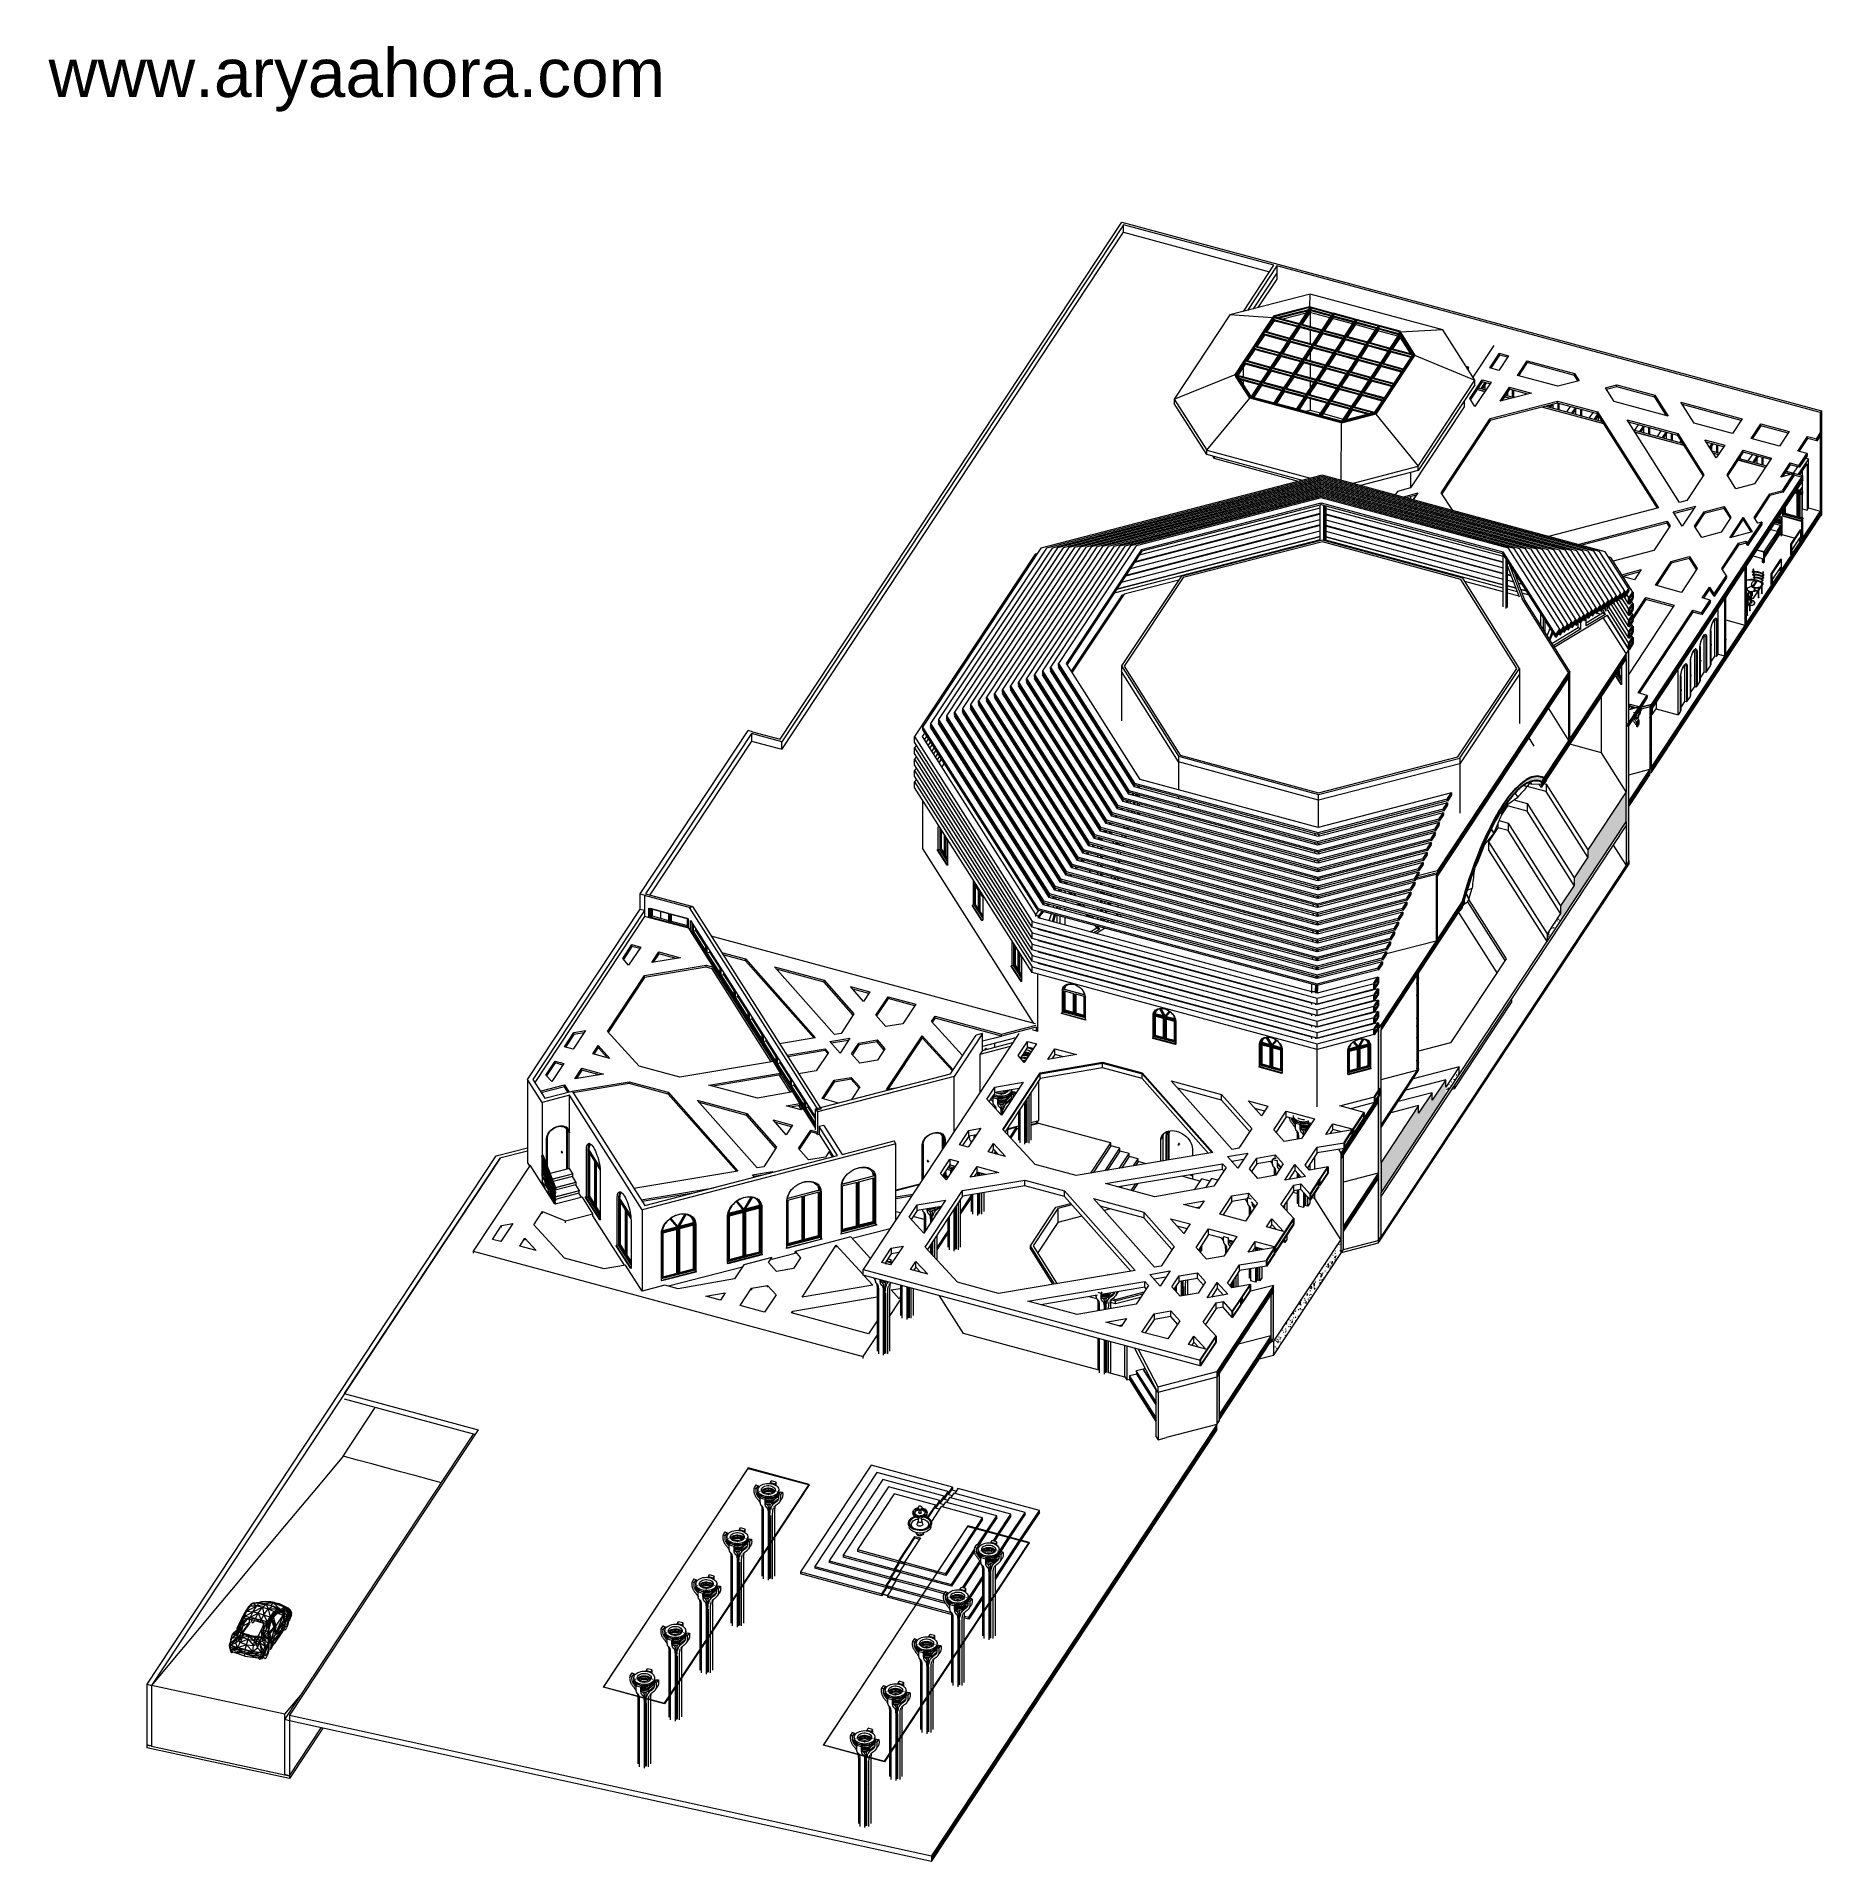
# Model space of a CAD drawing. Header units: millimetres. Extents: x -40531 to 31993, y -28732 to 45416.
import ezdxf

# ---------------------------------------------------------------- set-up
doc = ezdxf.new("R2010")
doc.units = ezdxf.units.MM
for name, color, linetype, lineweight in [('A-DETL-GENF', 92, 'Continuous', 9), ('A-DOOR', 31, 'Continuous', 9), ('A-DOOR-FRAM', 31, 'Continuous', 9), ('A-FLOR', 192, 'Continuous', 9), ('A-FLOR-FNSH', 192, 'Continuous', 35), ('A-FLOR-HRAL', 11, 'Continuous', 9), ('A-FLOR-LEVL', 51, 'Continuous', 9), ('A-FLOR-MCUT', 51, 'Continuous', 9), ('A-FLOR-PATT', 8, 'Continuous', 35), ('A-GENM', 13, 'Continuous', 9), ('A-GLAZ', 151, 'Continuous', 9), ('A-GLAZ-CURT', 52, 'Continuous', 9), ('A-GLAZ-CWMG', 51, 'Continuous', 9), ('A-ROOF', 132, 'Continuous', 9), ('A-WALL', 113, 'Continuous', 9), ('A-WALL-FNSH', 113, 'Continuous', 25), ('A-WALL-PATT', 111, 'Continuous', 25), ('G-ANNO-TEXT', 231, 'Continuous', 9), ('I-FURN', 30, 'Continuous', 9), ('I-FURN-PNLS', 30, 'Continuous', 9), ('I-WALL', 2, 'Continuous', 9), ('S-FNDN', 32, 'Continuous', 9), ('S-STRS', 31, 'Continuous', 9)]:
    doc.layers.add(name, color=color, linetype=linetype, lineweight=lineweight)
doc.styles.add('Arial', font='arial.ttf', dxfattribs={"height": 1967.065868})
pattern_1 = [(75.506, (-661.76, 9741.72), (283.5773, 380.0409), [76.155, -837.708]), (53.271, (-661.76, 9741.72), (-54.8608, 504.7374), [39.515, -434.665]), (96.203, (-638.13, 9773.4), (228.7163, 884.7802), [42.309, -465.401]), (74.364, (-661.76, 9898), (421.9428, 509.1072), [114.251, -1256.761]), (93.697, (-626.6, 9940.4), (369.534, 1320.272), [67.738, -745.123]), (50.348, (-661.76, 9898), (369.53, 1320.272), [55.103, -606.128]), (66.241, (-622.23, 9918.75), (235.9943, 42.4815), [68.711, -755.816]), (10.205, (-622.2, 9918.75), (96.194, 712.165), [19.982, -219.805]), (82.307, (-602.56, 9922.29), (332.1937, 754.646), [59.886, -658.747]), (71.733, (-661.76, 9741.72), (4.80778, 267.38772), [33.023, -619.427, 33.023, -637.439, -662.957]), (71.733, (-661.76, 9741.72), (4.80778, 267.38772), [-1322.912, 33.023, -629.934]), (60.58, (-661.76, 9741.72), (104.00794, 465.5531), [26.334, -278.499, 26.334, -481.986, -201.492]), (60.58, (-661.76, 9741.72), (104.00794, 465.5531), [-813.152, 26.334, -175.159]), (14.252, (-749.93, 9608.32), (211.0522, 301.7154), [11.353, -74.655, 11.353, -256.993, -356.074]), (14.252, (-749.93, 9608.32), (211.0522, 301.7154), [-354.354, 11.353, -344.721]), (343.411, (-789.46, 9548.5), (230.567, 427.09), [10.037, -88.812, 10.037, -147.513, -223.551]), (343.411, (-789.46, 9548.5), (230.567, 427.09), [-256.399, 10.037, -213.514])]
pattern_2 = [(56.539, (-661.76, 9741.72), (316.28975, 634.84372), [23.663, -406.57, 23.663, -2701.146]), (56.539, (-661.76, 9741.72), (316.28975, 634.84372), [-453.896, -406.57, 23.663, -836.803, -1434.11]), (56.539, (-661.76, 9741.72), (316.28975, 634.84372), [-1720.932, 23.663, -406.57, 23.663, -980.214]), (56.539, (-661.76, 9741.72), (316.28975, 634.84372), [-2174.828, -263.159, 23.663, -693.392]), (117.634, (-543.15, 9999.32), (-226.62287, 120.31486), [14.065, -241.654, -1619.554]), (117.634, (-543.15, 9999.32), (-226.62287, 120.31486), [-255.719, 14.065, -241.654, -1363.835]), (117.634, (-543.15, 9999.32), (-226.62287, 120.31486), [-511.438, 14.065, -497.373, -852.397]), (117.634, (-543.15, 9999.32), (-226.62287, 120.31486), [-1022.876, 14.065, -241.654, -596.678]), (117.634, (-543.15, 9999.32), (-226.62287, 120.31486), [-1278.595, 14.065, -156.415, -426.198]), (117.634, (-543.15, 9999.32), (-226.62287, 120.31486), [-1449.074, 14.065, -412.134]), (258.548, (-503.62, 10371.69), (-89.662346, -755.15797), [32.855, -564.514, -3783.336]), (258.548, (-503.62, 10371.69), (-89.662346, -755.15797), [-597.369, 32.855, -564.514, -3185.967]), (258.548, (-503.62, 10371.69), (-89.662346, -755.15797), [-1194.738, 32.855, -1161.882, -1991.23]), (258.548, (-503.62, 10371.69), (-89.662346, -755.15797), [-2389.475, 32.855, -564.514, -1393.861]), (258.548, (-503.62, 10371.69), (-89.662346, -755.15797), [-2986.844, 32.855, -365.391, -995.615]), (258.548, (-503.62, 10371.69), (-89.662346, -755.15797), [-3385.09, 32.855, -962.76])]

msp = doc.modelspace()

# ---------------------------------------------------------------- texts
at = {"layer": 'G-ANNO-TEXT', "color": 7, "insert": (-40039, 44925), "char_height": 1967.07, "width": 29496, "attachment_point": 1, "line_spacing_factor": 0.938532, "style": 'Arial', "bg_fill": 3, "box_fill_scale": 1.25, "bg_fill_color": 0, "bg_fill_transparency": 0}
msp.add_mtext('www.aryaahora.com', dxfattribs=at)

# ---------------------------------------------------------------- blocks, each defined once
blk = doc.blocks.new('坡道 - 坡道-134946-3D Section')
at = {"layer": 'A-FLOR-LEVL'}
for p, q in [((-30447, -22747), (-35856, -21580)), ((-35856, -21580), (-35856, -24041)), ((-30447, -22747), (-29730, -21894)), ((-30447, -25208), (-30447, -22747)), ((-35856, -24041), (-30447, -25208)), ((-30441, -25199), (-30447, -25208))]:
    blk.add_line(p, q, dxfattribs=at)
for points in [[(-28074, -12266, 0), (-28939, -13300, 0), (-29803, -14334, 0), (-30668, -15369, 0), (-31533, -16404, 0), (-32397, -17438, 0), (-33262, -18473, 0), (-34127, -19509, 0), (-34992, -20544, 0), (-35856, -21580, 0)], [(-24080, -13344, 0), (-24577, -13210, 0), (-25160, -13052, 0), (-25743, -12895, 0), (-26326, -12738, 0), (-26908, -12580, 0), (-27491, -12423, 0), (-28074, -12266, 0)]]:
    blk.add_polyline3d(points, dxfattribs=at)
blk = doc.blocks.new('栏杆扶手 - 栏杆扶手-139811-3D Section')
at = {"layer": 'A-FLOR-HRAL'}
for p, q in [((19053, 13957), (19212, 14198)), ((19144, 14150), (19094, 14073))]:
    blk.add_line(p, q, dxfattribs=at)
blk = doc.blocks.new('Single Arch - wc-237964-3D Section')
at = {"layer": 'A-DOOR'}
for p, q in [((27499, 20714), (27499, 20712)), ((27504, 20710), (27499, 20711)), ((27499, 19993), (27664, 20244)), ((27501, 20669), (27507, 20667)), ((27522, 20725), (27517, 20727))]:
    blk.add_line(p, q, dxfattribs=at)
for points in [[(27498, 20691, 0), (27499, 20694, 0), (27501, 20702, 0), (27503, 20709, 0), (27506, 20716, 0), (27509, 20721, 0), (27512, 20725, 0), (27515, 20727, 0), (27517, 20727, 0)], [(27501, 20669, 0), (27499, 20671, 0), (27498, 20672, 0)], [(27526, 20714, 0), (27526, 20719, 0), (27525, 20723, 0), (27523, 20725, 0), (27520, 20725, 0), (27518, 20723, 0), (27515, 20719, 0), (27512, 20714, 0), (27509, 20708, 0), (27506, 20700, 0), (27505, 20693, 0), (27503, 20685, 0), (27503, 20679, 0)], [(27503, 20679, 0), (27503, 20673, 0), (27505, 20670, 0), (27506, 20668, 0), (27509, 20668, 0), (27512, 20670, 0), (27515, 20673, 0), (27518, 20679, 0), (27520, 20685, 0), (27523, 20693, 0), (27525, 20700, 0), (27526, 20708, 0), (27526, 20714, 0)]]:
    blk.add_polyline3d(points, dxfattribs=at)
at = {"layer": 'A-DOOR-FRAM'}
for p, q in [((27664, 20244), (27664, 21629)), ((27703, 21780), (27686, 21784)), ((27724, 21612), (27724, 20228)), ((27748, 20263), (27748, 21648)), ((27499, 21271), (27499, 19887)), ((27724, 20228), (27664, 20244)), ((27724, 20228), (27748, 20263)), ((27499, 19887), (27486, 19868))]:
    blk.add_line(p, q, dxfattribs=at)
for points in [[(27499, 21271, 0), (27501, 21321, 0), (27508, 21376, 0), (27520, 21435, 0), (27536, 21493, 0), (27555, 21549, 0), (27577, 21601, 0), (27600, 21646, 0), (27623, 21681, 0), (27646, 21707, 0), (27668, 21720, 0), (27687, 21722, 0)], [(27664, 21629, 0), (27662, 21671, 0), (27655, 21705, 0), (27652, 21711, 0)], [(27703, 21711, 0), (27714, 21688, 0), (27722, 21655, 0), (27724, 21612, 0)], [(27748, 21648, 0), (27745, 21694, 0), (27738, 21731, 0), (27727, 21759, 0), (27712, 21775, 0)]]:
    blk.add_polyline3d(points, dxfattribs=at)
blk = doc.blocks.new('Single Arch - wc-237963-3D Section')
at = {"layer": 'A-DOOR-FRAM'}
blk.add_line((-1941, 4306), (-1956, 4302), dxfattribs=at)
blk.add_polyline3d([(-1965, 4297, 0), (-1980, 4281, 0), (-1991, 4253, 0), (-1992, 4249, 0)], dxfattribs=at)
blk = doc.blocks.new('Arch - 750 x 2100 mm-239389-3D Section')
at = {"layer": 'A-DOOR'}
for p, q in [((-3738, 803), (-3751, 824)), ((-4333, -271), (-4332, -273)), ((-4321, -265), (-4322, -264)), ((-4321, -266), (-4310, -284)), ((-4321, -266), (-4321, -266)), ((-4298, -276), (-4309, -258)), ((-4305, -273), (-4304, -273)), ((-4304, -273), (-4302, -273)), ((-4301, -319), (-4302, -321)), ((-4298, -251), (-4299, -250)), ((-4294, -278), (-4295, -293))]:
    blk.add_line(p, q, dxfattribs=at)
for points in [[(-4335, -265, 0), (-4334, -261, 0), (-4332, -257, 0), (-4329, -253, 0), (-4325, -249, 0), (-4321, -247, 0), (-4316, -245, 0), (-4311, -244, 0), (-4307, -245, 0), (-4303, -246, 0), (-4300, -248, 0), (-4298, -252, 0)], [(-4332, -272, 0), (-4334, -269, 0), (-4335, -265, 0)], [(-4297, -257, 0), (-4297, -253, 0), (-4299, -250, 0), (-4302, -248, 0), (-4306, -246, 0), (-4310, -246, 0), (-4315, -247, 0), (-4320, -248, 0), (-4324, -251, 0), (-4328, -255, 0), (-4331, -258, 0), (-4333, -263, 0), (-4334, -267, 0)], [(-4334, -267, 0), (-4333, -271, 0), (-4331, -274, 0), (-4328, -276, 0), (-4324, -278, 0), (-4320, -278, 0), (-4315, -277, 0), (-4314, -277, 0)], [(-4322, -264, 0), (-4321, -262, 0), (-4321, -261, 0), (-4320, -259, 0), (-4318, -258, 0), (-4317, -257, 0), (-4315, -257, 0), (-4313, -256, 0), (-4312, -257, 0), (-4310, -257, 0), (-4309, -258, 0)], [(-4314, -283, 0), (-4314, -281, 0), (-4313, -279, 0), (-4311, -277, 0), (-4310, -276, 0), (-4307, -274, 0), (-4305, -273, 0)], [(-4305, -322, 0), (-4312, -304, 0), (-4314, -283, 0)], [(-4302, -322, 0), (-4302, -322, 0), (-4302, -322, 0), (-4302, -323, 0), (-4302, -323, 0), (-4302, -323, 0), (-4302, -323, 0), (-4302, -323, 0), (-4302, -323, 0), (-4303, -323, 0), (-4303, -323, 0), (-4303, -323, 0), (-4303, -323, 0), (-4303, -323, 0), (-4303, -323, 0), (-4303, -323, 0), (-4303, -323, 0), (-4303, -323, 0), (-4303, -323, 0), (-4303, -323, 0), (-4303, -323, 0), (-4303, -323, 0), (-4303, -323, 0), (-4303, -323, 0), (-4303, -323, 0), (-4303, -323, 0), (-4303, -323, 0), (-4304, -323, 0), (-4304, -323, 0), (-4304, -323, 0), (-4304, -323, 0), (-4304, -323, 0), (-4304, -323, 0), (-4304, -323, 0), (-4304, -323, 0), (-4304, -323, 0), (-4304, -323, 0), (-4304, -323, 0), (-4304, -323, 0), (-4304, -323, 0), (-4304, -323, 0), (-4304, -323, 0), (-4304, -323, 0), (-4304, -323, 0), (-4304, -323, 0), (-4304, -323, 0), (-4304, -323, 0), (-4304, -323, 0), (-4305, -323, 0), (-4305, -323, 0), (-4305, -323, 0), (-4305, -323, 0), (-4305, -323, 0), (-4305, -323, 0), (-4305, -323, 0), (-4305, -323, 0), (-4305, -323, 0), (-4305, -323, 0), (-4305, -323, 0), (-4305, -323, 0), (-4305, -323, 0), (-4305, -323, 0), (-4305, -323, 0)], [(-4304, -323, 0), (-4304, -323, 0), (-4305, -323, 0), (-4305, -323, 0), (-4305, -323, 0)], [(-4302, -321, 0), (-4302, -322, 0), (-4303, -322, 0)], [(-4302, -269, 0), (-4299, -266, 0), (-4297, -261, 0), (-4297, -257, 0)], [(-4302, -273, 0), (-4300, -272, 0), (-4298, -273, 0), (-4296, -273, 0), (-4295, -274, 0), (-4294, -276, 0), (-4294, -278, 0)], [(-4293, -280, 0), (-4293, -287, 0), (-4294, -293, 0), (-4295, -299, 0), (-4296, -305, 0), (-4297, -311, 0), (-4299, -316, 0), (-4301, -321, 0), (-4302, -322, 0)], [(-4293, -280, 0), (-4293, -280, 0), (-4293, -279, 0), (-4293, -279, 0), (-4293, -278, 0), (-4293, -277, 0), (-4293, -277, 0), (-4294, -276, 0), (-4294, -276, 0), (-4294, -275, 0), (-4294, -275, 0)]]:
    blk.add_polyline3d(points, dxfattribs=at)
at = {"layer": 'A-DOOR-FRAM'}
for p, q in [((-3675, 789), (-3699, 827)), ((-4505, 415), (-4505, -979)), ((-3714, 220), (-3714, 665)), ((-3689, 627), (-3689, 257)), ((-3634, 341), (-3634, 641)), ((-3712, -876), (-3713, -874)), ((-3689, -837), (-3689, -901)), ((-3682, -910), (-3634, -897)), ((-3634, -897), (-3634, -753))]:
    blk.add_line(p, q, dxfattribs=at)
for points in [[(-4505, 415, 0), (-4499, 472, 0), (-4483, 531, 0), (-4456, 589, 0), (-4419, 645, 0), (-4373, 698, 0), (-4320, 746, 0), (-4261, 788, 0), (-4197, 823, 0), (-4131, 849, 0), (-4063, 867, 0), (-3997, 875, 0), (-3933, 873, 0), (-3874, 862, 0), (-3821, 841, 0), (-3775, 812, 0), (-3739, 775, 0), (-3712, 731, 0), (-3695, 681, 0), (-3689, 627, 0)], [(-3714, 665, 0), (-3719, 719, 0), (-3736, 769, 0)], [(-3634, 641, 0), (-3640, 700, 0), (-3657, 754, 0)]]:
    blk.add_polyline3d(points, dxfattribs=at)
blk = doc.blocks.new('Arch - 750 x 2100 mm-239388-3D Section')
at = {"layer": 'A-DOOR'}
for p, q in [((-19001, 1067), (-19014, 1088)), ((-19207, 94), (-19206, 92)), ((-19195, 100), (-19196, 101)), ((-19195, 99), (-19184, 81)), ((-19195, 98), (-19195, 99)), ((-19172, 89), (-19183, 106)), ((-19179, 91), (-19178, 92)), ((-19178, 92), (-19176, 92)), ((-19175, 45), (-19176, 43)), ((-19172, 113), (-19173, 115))]:
    blk.add_line(p, q, dxfattribs=at)
for points in [[(-19209, 100, 0), (-19208, 104, 0), (-19206, 108, 0), (-19203, 112, 0), (-19199, 115, 0), (-19195, 118, 0), (-19190, 120, 0), (-19185, 121, 0), (-19181, 120, 0), (-19177, 119, 0), (-19174, 116, 0), (-19172, 113, 0)], [(-19205, 91, 0), (-19206, 93, 0), (-19208, 96, 0), (-19209, 100, 0)], [(-19171, 107, 0), (-19171, 111, 0), (-19173, 114, 0), (-19176, 117, 0), (-19180, 118, 0), (-19184, 119, 0), (-19189, 118, 0), (-19194, 116, 0), (-19198, 114, 0), (-19202, 110, 0), (-19205, 106, 0), (-19207, 102, 0), (-19208, 98, 0)], [(-19208, 98, 0), (-19207, 94, 0), (-19205, 91, 0), (-19202, 88, 0), (-19198, 87, 0), (-19194, 87, 0), (-19189, 87, 0), (-19188, 88, 0)], [(-19196, 101, 0), (-19195, 102, 0), (-19195, 104, 0), (-19194, 105, 0), (-19192, 106, 0), (-19191, 107, 0), (-19189, 108, 0), (-19187, 108, 0), (-19186, 108, 0), (-19184, 108, 0), (-19183, 107, 0)], [(-19188, 82, 0), (-19188, 84, 0), (-19187, 86, 0), (-19185, 87, 0), (-19184, 89, 0), (-19181, 90, 0), (-19179, 91, 0)], [(-19180, 42, 0), (-19186, 61, 0), (-19188, 82, 0)], [(-19176, 42, 0), (-19176, 42, 0), (-19176, 42, 0), (-19176, 42, 0), (-19176, 42, 0), (-19176, 42, 0), (-19176, 42, 0), (-19176, 42, 0), (-19177, 42, 0), (-19177, 42, 0), (-19177, 42, 0), (-19177, 42, 0), (-19177, 42, 0), (-19177, 41, 0), (-19177, 41, 0), (-19177, 41, 0), (-19177, 41, 0), (-19177, 41, 0), (-19177, 41, 0), (-19177, 41, 0), (-19177, 41, 0), (-19177, 41, 0), (-19177, 41, 0), (-19177, 41, 0), (-19177, 41, 0), (-19177, 41, 0), (-19178, 41, 0), (-19178, 41, 0), (-19178, 41, 0), (-19178, 41, 0), (-19178, 41, 0), (-19178, 41, 0), (-19178, 41, 0), (-19178, 41, 0), (-19178, 41, 0), (-19178, 41, 0), (-19178, 41, 0), (-19178, 41, 0), (-19178, 41, 0), (-19178, 41, 0), (-19178, 41, 0), (-19178, 41, 0), (-19178, 41, 0), (-19178, 41, 0), (-19178, 41, 0), (-19178, 41, 0), (-19178, 41, 0), (-19179, 41, 0), (-19179, 41, 0), (-19179, 41, 0), (-19179, 41, 0), (-19179, 41, 0), (-19179, 42, 0), (-19179, 42, 0), (-19179, 42, 0), (-19179, 42, 0), (-19179, 42, 0), (-19179, 42, 0), (-19179, 42, 0), (-19179, 42, 0), (-19179, 42, 0), (-19179, 42, 0), (-19179, 42, 0)], [(-19178, 42, 0), (-19178, 42, 0), (-19179, 42, 0), (-19179, 42, 0), (-19179, 42, 0)], [(-19176, 43, 0), (-19176, 43, 0), (-19177, 42, 0), (-19177, 42, 0)], [(-19176, 95, 0), (-19173, 99, 0), (-19171, 103, 0), (-19171, 107, 0)], [(-19176, 92, 0), (-19174, 92, 0), (-19172, 92, 0), (-19170, 91, 0), (-19169, 90, 0), (-19168, 89, 0), (-19168, 87, 0)], [(-19167, 84, 0), (-19167, 78, 0), (-19168, 72, 0), (-19169, 65, 0), (-19170, 60, 0), (-19171, 54, 0), (-19173, 49, 0), (-19175, 44, 0), (-19176, 42, 0)], [(-19167, 84, 0), (-19167, 85, 0), (-19167, 86, 0), (-19167, 86, 0), (-19167, 87, 0), (-19167, 87, 0), (-19168, 88, 0), (-19168, 88, 0), (-19168, 89, 0), (-19168, 89, 0), (-19168, 90, 0)]]:
    blk.add_polyline3d(points, dxfattribs=at)
at = {"layer": 'A-DOOR-FRAM'}
for p, q in [((-18977, -596), (-18977, 929)), ((-18938, 1053), (-18963, 1091)), ((-18953, -590), (-18953, 890)), ((-18897, 905), (-18897, -576)), ((-19768, -505), (-19768, 679)), ((-19768, -668), (-19768, -616)), ((-19768, -802), (-19768, -751))]:
    blk.add_line(p, q, dxfattribs=at)
for points in [[(-19768, 679, 0), (-19762, 736, 0), (-19746, 794, 0), (-19719, 852, 0), (-19682, 909, 0), (-19636, 962, 0), (-19583, 1010, 0), (-19524, 1052, 0), (-19460, 1087, 0), (-19394, 1113, 0), (-19327, 1130, 0), (-19260, 1138, 0), (-19197, 1137, 0), (-19137, 1126, 0), (-19084, 1105, 0), (-19039, 1076, 0), (-19002, 1039, 0), (-18975, 994, 0), (-18958, 945, 0), (-18953, 890, 0)], [(-18977, 929, 0), (-18983, 983, 0), (-18999, 1033, 0)], [(-18897, 905, 0), (-18903, 963, 0), (-18920, 1018, 0)]]:
    blk.add_polyline3d(points, dxfattribs=at)
blk = doc.blocks.new('楼梯 - 楼梯-151597-3D Section')
at = {"layer": 'S-STRS'}
for p, q in [((-18878, -571), (-19664, -775)), ((-18750, -772), (-18878, -571)), ((-19990, -874), (-19990, -890)), ((-19990, -890), (-19990, -1070)), ((-19862, -1091), (-19990, -890)), ((-19866, -1085), (-19990, -890)), ((-19865, -1395), (-19990, -1070)), ((-19981, -874), (-19862, -1061)), ((-19912, -839), (-19973, -855)), ((-19858, -825), (-19883, -831)), ((-19866, -1220), (-19866, -1085)), ((-19852, -1186), (-19866, -1189)), ((-19866, -1189), (-19852, -1211)), ((-19866, -1189), (-19866, -1220)), ((-19731, -1433), (-19866, -1220)), ((-19734, -1427), (-19866, -1220)), ((-19862, -1091), (-19862, -1076)), ((-19852, -1089), (-19862, -1091)), ((-19860, -1078), (-19852, -1076)), ((-19835, -1238), (-19731, -1403)), ((-19804, -811), (-19827, -817)), ((-19827, -1070), (-19823, -1069)), ((-19819, -1080), (-19827, -1082)), ((-19785, -1168), (-19827, -1179)), ((-19795, -1061), (-19770, -1055)), ((-19765, -1066), (-19790, -1073)), ((-19750, -797), (-19775, -804)), ((-19731, -1154), (-19756, -1161)), ((-19741, -1047), (-19717, -1041)), ((-19711, -1052), (-19736, -1059)), ((-19734, -1562), (-19734, -1427)), ((-19731, -1433), (-19731, -1418)), ((-19687, -1422), (-19731, -1433)), ((-19728, -1420), (-19692, -1411)), ((-19703, -785), (-19722, -790)), ((-19677, -1140), (-19702, -1147)), ((-19687, -1033), (-19662, -1027)), ((-19657, -1038), (-19682, -1045)), ((-19663, -1403), (-19638, -1397)), ((-19634, -1408), (-19659, -1415)), ((-19624, -1126), (-19649, -1133)), ((-19633, -1019), (-19614, -1014)), ((-19610, -1026), (-19629, -1031)), ((-19609, -1389), (-19585, -1383)), ((-19580, -1394), (-19605, -1401)), ((-19576, -1114), (-19595, -1119)), ((-19576, -1004), (-18748, -789)), ((-18750, -803), (-19571, -1016)), ((-19546, -1482), (-19571, -1489)), ((-19555, -1375), (-19530, -1369)), ((-19526, -1380), (-19551, -1387)), ((-18754, -901), (-19537, -1104)), ((-19492, -1468), (-19516, -1475)), ((-19501, -1361), (-19483, -1356)), ((-19478, -1368), (-19497, -1373)), ((-18622, -1243), (-19456, -1459)), ((-19444, -1346), (-18616, -1131)), ((-18619, -1145), (-19439, -1358)), ((-19428, -1718), (-18484, -1473)), ((-18754, -804), (-18754, -901)), ((-18619, -1114), (-18754, -901)), ((-18750, -790), (-18750, -803)), ((-18622, -1146), (-18622, -1243)), ((-18487, -1456), (-18622, -1243)), ((-18619, -1145), (-18619, -1132)), ((-18487, -1474), (-18487, -1487)), ((-19653, -1510), (-19734, -1531)), ((-19734, -1531), (-19599, -1744)), ((-19734, -1531), (-19734, -1562)), ((-19599, -1775), (-19734, -1562)), ((-19603, -1769), (-19734, -1562)), ((-19600, -1496), (-19625, -1503)), ((-19603, -1808), (-19603, -1769)), ((-19599, -1775), (-19599, -1760)), ((-19556, -1764), (-19599, -1775)), ((-19596, -1762), (-19560, -1752)), ((-19522, -1852), (-19567, -1864)), ((-19531, -1745), (-19506, -1738)), ((-19502, -1750), (-19527, -1756)), ((-19481, -1841), (-19493, -1844)), ((-18487, -1487), (-19456, -1738)), ((-19456, -1725), (-19452, -1724)), ((-18491, -1584), (-19439, -1831)), ((-18491, -1488), (-18491, -1584)), ((-18387, -1747), (-18491, -1584))]:
    blk.add_line(p, q, dxfattribs=at)
for points in [[(-19860, -1078, 0), (-19859, -1077, 0), (-19859, -1076, 0), (-19858, -1074, 0), (-19859, -1072, 0), (-19859, -1070, 0), (-19860, -1067, 0), (-19860, -1065, 0), (-19861, -1062, 0), (-19862, -1061, 0)], [(-19862, -1076, 0), (-19861, -1077, 0), (-19860, -1078, 0), (-19860, -1078, 0)], [(-19728, -1420, 0), (-19727, -1419, 0), (-19727, -1418, 0), (-19727, -1416, 0), (-19727, -1414, 0), (-19727, -1411, 0), (-19728, -1409, 0), (-19729, -1407, 0), (-19730, -1404, 0), (-19731, -1403, 0)], [(-19731, -1418, 0), (-19730, -1419, 0), (-19729, -1420, 0), (-19728, -1420, 0)], [(-18750, -772, 0), (-18749, -774, 0), (-18748, -776, 0), (-18748, -779, 0), (-18747, -781, 0), (-18747, -784, 0), (-18747, -786, 0), (-18747, -787, 0), (-18747, -789, 0), (-18748, -789, 0), (-18748, -789, 0)], [(-18619, -1114, 0), (-18618, -1116, 0), (-18617, -1118, 0), (-18616, -1120, 0), (-18615, -1123, 0), (-18615, -1125, 0), (-18615, -1128, 0), (-18615, -1129, 0), (-18615, -1131, 0), (-18616, -1131, 0), (-18616, -1131, 0)], [(-18487, -1456, 0), (-18486, -1458, 0), (-18485, -1460, 0), (-18484, -1462, 0), (-18484, -1465, 0), (-18483, -1467, 0), (-18483, -1469, 0), (-18483, -1471, 0), (-18484, -1472, 0), (-18484, -1473, 0), (-18484, -1473, 0)], [(-19596, -1762, 0), (-19596, -1761, 0), (-19595, -1760, 0), (-19595, -1758, 0), (-19595, -1756, 0), (-19596, -1753, 0), (-19596, -1751, 0), (-19597, -1748, 0), (-19598, -1746, 0), (-19599, -1744, 0)], [(-19599, -1760, 0), (-19598, -1761, 0), (-19597, -1762, 0), (-19596, -1762, 0)]]:
    blk.add_polyline3d(points, dxfattribs=at)
blk = doc.blocks.new('栏杆扶手 - 25mm-144215-3D Section')
at = {"layer": 'A-FLOR-HRAL'}
for p, q in [((-19852, -456), (-19852, -1231)), ((-19827, -1231), (-19827, -459)), ((-19852, -1230), (-19851, -1234))]:
    blk.add_line(p, q, dxfattribs=at)
for points in [[(-19851, -461, 0), (-19852, -455, 0), (-19851, -450, 0), (-19847, -446, 0), (-19842, -445, 0), (-19836, -446, 0), (-19832, -449, 0)], [(-19827, -461, 0), (-19829, -465, 0), (-19832, -469, 0), (-19838, -470, 0), (-19843, -469, 0), (-19848, -466, 0), (-19851, -461, 0)], [(-19851, -1234, 0), (-19847, -1237, 0), (-19841, -1239, 0), (-19835, -1238, 0), (-19830, -1236, 0), (-19827, -1232, 0), (-19827, -1231, 0)]]:
    blk.add_polyline3d(points, dxfattribs=at)
blk = doc.blocks.new('栏杆扶手 - 25mm-144213-3D Section')
at = {"layer": 'A-FLOR-HRAL'}
for p, q in [((-19998, -77), (-19998, -867)), ((-19973, -867), (-19973, -81)), ((-19998, -866), (-19997, -870))]:
    blk.add_line(p, q, dxfattribs=at)
for points in [[(-19997, -82, 0), (-19998, -77, 0), (-19996, -71, 0), (-19993, -68, 0), (-19987, -67, 0), (-19982, -68, 0), (-19978, -70, 0)], [(-19973, -83, 0), (-19974, -87, 0), (-19978, -90, 0), (-19983, -92, 0), (-19989, -91, 0), (-19994, -87, 0), (-19997, -82, 0)], [(-19997, -870, 0), (-19993, -873, 0), (-19987, -875, 0), (-19981, -874, 0), (-19976, -872, 0), (-19973, -868, 0), (-19973, -867, 0)]]:
    blk.add_polyline3d(points, dxfattribs=at)
blk = doc.blocks.new('栏杆扶手 - 25mm-144211-3D Section')
at = {"layer": 'A-FLOR-HRAL'}
for p, q in [((-19481, -1420), (-19481, -2031)), ((-19456, -2031), (-19456, -1424))]:
    blk.add_line(p, q, dxfattribs=at)
for points in [[(-19480, -1425, 0), (-19481, -1420, 0), (-19479, -1415, 0), (-19475, -1411, 0), (-19470, -1410, 0), (-19465, -1411, 0), (-19461, -1413, 0)], [(-19456, -1425, 0), (-19457, -1430, 0), (-19461, -1433, 0), (-19466, -1435, 0), (-19472, -1434, 0), (-19476, -1430, 0), (-19480, -1425, 0)]]:
    blk.add_polyline3d(points, dxfattribs=at)
blk = doc.blocks.new('栏杆扶手 - 栏杆扶手-151676-3D Section')
at = {"layer": 'A-FLOR-HRAL'}
for p, q in [((-19985, -54), (-19458, -1421)), ((-19977, -210), (-19852, -533)), ((-19977, -363), (-19852, -687)), ((-19977, -517), (-19852, -841)), ((-19977, -671), (-19852, -995)), ((-19851, -452), (-19954, -186)), ((-19852, -604), (-19954, -340)), ((-19852, -757), (-19954, -493)), ((-19852, -911), (-19954, -647)), ((-19423, -1401), (-19949, -34)), ((-19831, -588), (-19481, -1498)), ((-19480, -1417), (-19827, -514)), ((-19481, -1568), (-19827, -668)), ((-19831, -742), (-19481, -1652)), ((-19831, -896), (-19481, -1805)), ((-19831, -1049), (-19480, -1959)), ((-19481, -1722), (-19827, -822)), ((-19481, -1876), (-19827, -976)), ((-19427, -1553), (-19456, -1479)), ((-19459, -1553), (-19453, -1568)), ((-19459, -1706), (-19453, -1722)), ((-19459, -1860), (-19453, -1876)), ((-19459, -2014), (-19453, -2030)), ((-19427, -1707), (-19456, -1633)), ((-19427, -1861), (-19456, -1786)), ((-19427, -2015), (-19456, -1940))]:
    blk.add_line(p, q, dxfattribs=at)
for points in [[(-19985, -49, 0), (-19985, -44, 0), (-19983, -39, 0), (-19980, -35, 0), (-19976, -31, 0), (-19972, -28, 0), (-19967, -27, 0), (-19962, -26, 0), (-19958, -26, 0), (-19954, -28, 0), (-19951, -31, 0), (-19949, -35, 0)], [(-19985, -54, 0), (-19985, -53, 0), (-19985, -49, 0)], [(-19973, -183, 0), (-19971, -182, 0), (-19967, -180, 0), (-19963, -180, 0), (-19960, -180, 0), (-19957, -182, 0), (-19955, -184, 0), (-19954, -186, 0)], [(-19973, -337, 0), (-19971, -336, 0), (-19967, -334, 0), (-19963, -334, 0), (-19960, -334, 0), (-19957, -335, 0), (-19955, -337, 0), (-19954, -340, 0)], [(-19973, -491, 0), (-19971, -489, 0), (-19967, -488, 0), (-19963, -487, 0), (-19960, -488, 0), (-19957, -489, 0), (-19955, -491, 0), (-19954, -494, 0)], [(-19973, -645, 0), (-19971, -643, 0), (-19967, -642, 0), (-19963, -641, 0), (-19960, -642, 0), (-19957, -643, 0), (-19955, -645, 0), (-19954, -648, 0)], [(-19422, -1406, 0), (-19422, -1402, 0), (-19424, -1398, 0), (-19427, -1396, 0), (-19431, -1394, 0), (-19435, -1393, 0), (-19440, -1394, 0), (-19445, -1396, 0), (-19449, -1399, 0), (-19453, -1402, 0), (-19456, -1407, 0), (-19458, -1411, 0), (-19459, -1416, 0)], [(-19459, -1416, 0), (-19458, -1420, 0), (-19456, -1424, 0), (-19453, -1427, 0), (-19449, -1428, 0), (-19445, -1429, 0), (-19440, -1428, 0), (-19435, -1427, 0), (-19431, -1424, 0), (-19427, -1420, 0), (-19424, -1416, 0), (-19422, -1411, 0), (-19422, -1406, 0)], [(-19426, -1557, 0), (-19427, -1554, 0), (-19428, -1551, 0), (-19430, -1549, 0), (-19433, -1548, 0), (-19437, -1547, 0), (-19440, -1548, 0), (-19444, -1549, 0), (-19447, -1551, 0), (-19450, -1554, 0), (-19452, -1557, 0), (-19454, -1561, 0), (-19454, -1564, 0)], [(-19454, -1564, 0), (-19454, -1568, 0), (-19452, -1570, 0), (-19450, -1572, 0), (-19447, -1574, 0), (-19444, -1574, 0), (-19440, -1574, 0), (-19437, -1572, 0), (-19433, -1570, 0), (-19430, -1567, 0), (-19428, -1564, 0), (-19427, -1561, 0), (-19426, -1557, 0)], [(-19426, -1711, 0), (-19427, -1708, 0), (-19428, -1705, 0), (-19430, -1703, 0), (-19433, -1702, 0), (-19437, -1701, 0), (-19440, -1702, 0), (-19444, -1703, 0), (-19447, -1705, 0), (-19450, -1708, 0), (-19452, -1711, 0), (-19454, -1715, 0), (-19454, -1718, 0)], [(-19454, -1718, 0), (-19454, -1721, 0), (-19452, -1724, 0), (-19450, -1726, 0), (-19447, -1727, 0), (-19444, -1728, 0), (-19440, -1727, 0), (-19437, -1726, 0), (-19433, -1724, 0), (-19430, -1721, 0), (-19428, -1718, 0), (-19427, -1714, 0), (-19426, -1711, 0)], [(-19426, -1865, 0), (-19427, -1862, 0), (-19428, -1859, 0), (-19430, -1857, 0), (-19433, -1855, 0), (-19437, -1855, 0), (-19440, -1855, 0), (-19444, -1857, 0), (-19447, -1859, 0), (-19450, -1862, 0), (-19452, -1865, 0), (-19454, -1868, 0), (-19454, -1872, 0)], [(-19454, -1872, 0), (-19454, -1875, 0), (-19452, -1878, 0), (-19450, -1880, 0), (-19447, -1881, 0), (-19444, -1882, 0), (-19440, -1881, 0), (-19437, -1880, 0), (-19433, -1878, 0), (-19430, -1875, 0), (-19428, -1872, 0), (-19427, -1868, 0), (-19426, -1865, 0)], [(-19426, -2017, 0), (-19427, -2015, 0), (-19428, -2013, 0), (-19430, -2010, 0), (-19433, -2009, 0), (-19437, -2009, 0), (-19440, -2009, 0), (-19444, -2011, 0), (-19447, -2013, 0), (-19450, -2016, 0), (-19452, -2019, 0), (-19454, -2022, 0), (-19454, -2024, 0)]]:
    blk.add_polyline3d(points, dxfattribs=at)
for name in ['栏杆扶手 - 25mm-144213-3D Section', '栏杆扶手 - 25mm-144215-3D Section', '栏杆扶手 - 25mm-144211-3D Section']:
    blk.add_blockref(name, (0, 0))
blk = doc.blocks.new('System Panel - Glazed-153580-3D Section')
at = {"layer": 'A-GLAZ-CURT'}
for p, q in [((12928, 30277), (12635, 29834)), ((12650, 29838), (12928, 30258)), ((13622, 30090), (12928, 30277)), ((12928, 30258), (12928, 30277)), ((12928, 30258), (13585, 30081))]:
    blk.add_line(p, q, dxfattribs=at)
blk = doc.blocks.new('System Panel - Glazed-153581-3D Section')
at = {"layer": 'A-GLAZ-CURT'}
for p, q in [((13317, 30866), (12990, 30372)), ((13001, 30369), (13317, 30847)), ((14172, 30635), (13317, 30866)), ((13317, 30847), (13317, 30866)), ((13317, 30847), (14161, 30619))]:
    blk.add_line(p, q, dxfattribs=at)
blk = doc.blocks.new('System Panel - Glazed-153474-3D Section')
at = {"layer": 'A-GLAZ-CURT'}
for p, q in [((13706, 31455), (13379, 30960)), ((13390, 30958), (13706, 31436)), ((14561, 31224), (13706, 31455)), ((13706, 31436), (13706, 31455)), ((13706, 31436), (14551, 31208))]:
    blk.add_line(p, q, dxfattribs=at)
blk = doc.blocks.new('System Panel - Glazed-153582-3D Section')
at = {"layer": 'A-GLAZ-CURT'}
for p, q in [((12007, 30526), (11670, 30017)), ((11681, 30014), (12007, 30507)), ((12839, 30301), (12007, 30526)), ((12007, 30507), (12007, 30526)), ((12007, 30507), (12828, 30285))]:
    blk.add_line(p, q, dxfattribs=at)
blk = doc.blocks.new('System Panel - Glazed-153440-3D Section')
at = {"layer": 'A-GLAZ-CURT'}
for p, q in [((12396, 31115), (12069, 30620)), ((12080, 30617), (12396, 31096)), ((13228, 30890), (12396, 31115)), ((12396, 31096), (12396, 31115)), ((12396, 31096), (13217, 30874))]:
    blk.add_line(p, q, dxfattribs=at)
blk = doc.blocks.new('System Panel - Glazed-153583-3D Section')
at = {"layer": 'A-GLAZ-CURT'}
for p, q in [((11086, 30775), (10749, 30266)), ((10760, 30263), (11086, 30756)), ((11918, 30550), (11086, 30775)), ((11086, 30756), (11086, 30775)), ((11086, 30756), (11907, 30534))]:
    blk.add_line(p, q, dxfattribs=at)
blk = doc.blocks.new('System Panel - Glazed-153584-3D Section')
at = {"layer": 'A-GLAZ-CURT'}
for p, q in [((14874, 33221), (14547, 32727)), ((14558, 32724), (14874, 33202)), ((14914, 33210), (14874, 33221)), ((14874, 33202), (14874, 33221)), ((14874, 33202), (14914, 33191)), ((15360, 32507), (14932, 33181)), ((14932, 33162), (14932, 33181)), ((14932, 33162), (15346, 32511))]:
    blk.add_line(p, q, dxfattribs=at)
blk = doc.blocks.new('System Panel - Glazed-153606-3D Section')
at = {"layer": 'A-GLAZ-CURT'}
for p, q in [((13952, 33470), (13626, 32976)), ((13636, 32973), (13952, 33451)), ((14011, 33559), (13952, 33470)), ((13952, 33451), (14011, 33540)), ((13952, 33451), (13952, 33470)), ((14833, 33337), (14011, 33559)), ((14011, 33540), (14011, 33559)), ((14011, 33540), (14832, 33318)), ((14855, 33303), (14833, 33337)), ((14833, 33318), (14833, 33337)), ((14833, 33318), (14840, 33307)), ((14874, 33262), (14877, 33268)), ((14877, 33249), (14874, 33243))]:
    blk.add_line(p, q, dxfattribs=at)
blk = doc.blocks.new('System Panel - Glazed-153586-3D Section')
at = {"layer": 'A-GLAZ-CURT'}
for p, q in [((13031, 33719), (12704, 33224)), ((12715, 33221), (13031, 33699)), ((13090, 33808), (13031, 33719)), ((13031, 33699), (13031, 33719)), ((13031, 33699), (13042, 33716)), ((13043, 33717), (13090, 33788)), ((13922, 33583), (13090, 33808)), ((13090, 33788), (13090, 33808)), ((13090, 33788), (13911, 33567))]:
    blk.add_line(p, q, dxfattribs=at)
blk = doc.blocks.new('System Panel - Glazed-153607-3D Section')
at = {"layer": 'A-GLAZ-CURT'}
for p, q in [((14877, 33268), (14874, 33262)), ((14874, 33243), (14877, 33249)), ((14874, 33221), (14914, 33210)), ((14914, 33191), (14874, 33202)), ((14914, 33210), (14877, 33268)), ((14877, 33249), (14877, 33268)), ((14877, 33249), (14899, 33214)), ((14899, 33214), (14914, 33191)), ((14914, 33191), (14914, 33210))]:
    blk.add_line(p, q, dxfattribs=at)
blk = doc.blocks.new('System Panel - Glazed-153628-3D Section')
at = {"layer": 'A-GLAZ-CURT'}
for p, q in [((9154, 31296), (8341, 31516)), ((8355, 31493), (9143, 31280))]:
    blk.add_line(p, q, dxfattribs=at)
blk = doc.blocks.new('System Panel - Glazed-153627-3D Section')
at = {"layer": 'A-GLAZ-CURT'}
for p, q in [((8572, 32147), (8250, 31659)), ((8256, 31650), (8572, 32128)), ((8688, 32116), (8572, 32147)), ((8572, 32128), (8572, 32147)), ((8572, 32128), (8688, 32097)), ((9543, 31885), (8688, 32116)), ((8688, 32097), (8688, 32116)), ((8688, 32097), (9533, 31869))]:
    blk.add_line(p, q, dxfattribs=at)
blk = doc.blocks.new('System Panel - Glazed-153626-3D Section')
at = {"layer": 'A-GLAZ-CURT'}
for p, q in [((8961, 32736), (8635, 32242)), ((8645, 32239), (8961, 32717)), ((9077, 32705), (8961, 32736)), ((8961, 32717), (8961, 32736)), ((8961, 32717), (9077, 32685)), ((9932, 32474), (9077, 32705)), ((9077, 32685), (9077, 32705)), ((9077, 32685), (9922, 32457))]:
    blk.add_line(p, q, dxfattribs=at)
blk = doc.blocks.new('System Panel - Glazed-153625-3D Section')
at = {"layer": 'A-GLAZ-CURT'}
for p, q in [((10940, 34259), (9977, 34009)), ((9977, 33990), (10940, 34239)), ((10940, 34239), (10940, 34259)), ((11100, 34240), (10987, 34271)), ((10987, 34251), (11089, 34224)), ((9977, 34009), (9886, 33985)), ((9923, 33975), (9977, 33990)), ((9977, 33990), (9977, 34009))]:
    blk.add_line(p, q, dxfattribs=at)
blk = doc.blocks.new('System Panel - Glazed-153545-3D Section')
at = {"layer": 'A-GLAZ-CURT'}
for p, q in [((11148, 34312), (10987, 34271)), ((10987, 34271), (11100, 34240)), ((10987, 34252), (10987, 34271)), ((10987, 34251), (10987, 34252)), ((11089, 34224), (10987, 34251)), ((10988, 34252), (11023, 34261)), ((11023, 34261), (11132, 34289))]:
    blk.add_line(p, q, dxfattribs=at)
blk = doc.blocks.new('Rectangular Mullion - 50 x 150mm-153574-3D Section')
at = {"layer": 'A-GLAZ-CWMG'}
for p, q in [((12882, 30366), (12508, 29801)), ((12508, 29801), (12574, 29818)), ((12928, 30354), (12574, 29818)), ((12928, 30238), (12666, 29842)), ((12882, 30366), (12928, 30354)), ((12928, 30354), (12928, 30277)), ((12928, 30277), (12928, 30238))]:
    blk.add_line(p, q, dxfattribs=at)
blk = doc.blocks.new('Rectangular Mullion - 50 x 150mm-153491-3D Section')
at = {"layer": 'A-GLAZ-CWMG'}
for p, q in [((8572, 32224), (8592, 32253)), ((8572, 32147), (8572, 32224)), ((8688, 32192), (8572, 32224)), ((8572, 32108), (8572, 32147)), ((8688, 32077), (8572, 32108)), ((8708, 32222), (8592, 32253))]:
    blk.add_line(p, q, dxfattribs=at)
blk = doc.blocks.new('Rectangular Mullion - 50 x 150mm-153575-3D Section')
at = {"layer": 'A-GLAZ-CWMG'}
for p, q in [((8194, 31632), (8213, 31661)), ((8194, 31574), (8194, 31632)), ((8299, 31604), (8194, 31632)), ((8318, 31633), (8213, 31661))]:
    blk.add_line(p, q, dxfattribs=at)
blk = doc.blocks.new('Rectangular Mullion - 50 x 150mm-153593-3D Section')
at = {"layer": 'A-GLAZ-CWMG'}
for p, q in [((15392, 32481), (15417, 32519)), ((15417, 32519), (15463, 32507)), ((15438, 32469), (15463, 32507)), ((15463, 32507), (15463, 32451))]:
    blk.add_line(p, q, dxfattribs=at)
blk = doc.blocks.new('Rectangular Mullion - 50 x 150mm-153510-3D Section')
at = {"layer": 'A-GLAZ-CWMG'}
for p, q in [((14826, 33426), (14872, 33438)), ((14858, 33374), (14826, 33426)), ((14905, 33386), (14858, 33374)), ((14858, 33374), (14858, 33302)), ((14905, 33386), (14872, 33438))]:
    blk.add_line(p, q, dxfattribs=at)
blk = doc.blocks.new('Rectangular Mullion - 50 x 150mm-153479-3D Section')
at = {"layer": 'A-GLAZ-CWMG'}
for p, q in [((10777, 33710), (9855, 33959)), ((10689, 33618), (9855, 33843)), ((10796, 33740), (9875, 33988))]:
    blk.add_line(p, q, dxfattribs=at)
blk = doc.blocks.new('Rectangular Mullion - 50 x 150mm-153428-3D Section')
at = {"layer": 'A-GLAZ-CWMG'}
for p, q in [((11698, 33461), (10777, 33710)), ((11717, 33491), (10796, 33740)), ((11610, 33370), (10800, 33589))]:
    blk.add_line(p, q, dxfattribs=at)
blk = doc.blocks.new('Rectangular Mullion - 50 x 150mm-153494-3D Section')
at = {"layer": 'A-GLAZ-CWMG'}
for p, q in [((14993, 31878), (14072, 32126)), ((15013, 31907), (14092, 32156)), ((14929, 31780), (14095, 32005)), ((15013, 31907), (14993, 31878))]:
    blk.add_line(p, q, dxfattribs=at)
blk = doc.blocks.new('Rectangular Mullion - 50 x 150mm-V1-3D Section')
at = {"layer": 'A-GLAZ-CWMG'}
for p, q in [((9220, 31355), (8299, 31604)), ((9240, 31384), (8318, 31633)), ((9132, 31263), (8370, 31469))]:
    blk.add_line(p, q, dxfattribs=at)
blk = doc.blocks.new('Rectangular Mullion - 50 x 150mm-153452-3D Section')
at = {"layer": 'A-GLAZ-CWMG'}
for p, q in [((13988, 33642), (13067, 33890)), ((14008, 33671), (13086, 33920)), ((13900, 33550), (13090, 33769))]:
    blk.add_line(p, q, dxfattribs=at)
blk = doc.blocks.new('Rectangular Mullion - 50 x 150mm-153594-3D Section')
at = {"layer": 'A-GLAZ-CWMG'}
for p, q in [((15409, 32507), (14932, 33257)), ((15331, 32515), (14932, 33142)), ((15463, 32507), (14979, 33269)), ((15463, 32507), (15463, 32451))]:
    blk.add_line(p, q, dxfattribs=at)
blk = doc.blocks.new('Rectangular Mullion - 50 x 150mm-153595-3D Section')
at = {"layer": 'A-GLAZ-CWMG'}
for p, q in [((13851, 30150), (14225, 30715)), ((13889, 30125), (14271, 30702)), ((13889, 30125), (13889, 30069))]:
    blk.add_line(p, q, dxfattribs=at)
blk = doc.blocks.new('Rectangular Mullion - 50 x 150mm-153512-3D Section')
at = {"layer": 'A-GLAZ-CWMG'}
for p, q in [((14932, 33257), (14858, 33374)), ((14979, 33269), (14905, 33386)), ((14884, 33218), (14874, 33235)), ((14899, 33195), (14884, 33218)), ((14932, 33142), (14899, 33195))]:
    blk.add_line(p, q, dxfattribs=at)
blk = doc.blocks.new('Rectangular Mullion - 50 x 150mm-153596-3D Section')
at = {"layer": 'A-GLAZ-CWMG'}
for p, q in [((13845, 30148), (13871, 30155)), ((13864, 30118), (13845, 30148)), ((13864, 30118), (13889, 30125)), ((13864, 30063), (13864, 30118)), ((13871, 30155), (13889, 30125)), ((13889, 30125), (13889, 30069))]:
    blk.add_line(p, q, dxfattribs=at)
blk = doc.blocks.new('Rectangular Mullion - 50 x 150mm-153514-3D Section')
at = {"layer": 'A-GLAZ-CWMG'}
for p, q in [((11165, 34404), (11185, 34433)), ((11225, 34388), (11165, 34404)), ((11244, 34417), (11185, 34433))]:
    blk.add_line(p, q, dxfattribs=at)
blk = doc.blocks.new('Rectangular Mullion - 50 x 150mm-153597-3D Section')
at = {"layer": 'A-GLAZ-CWMG'}
for p, q in [((8536, 32251), (8171, 31698)), ((8582, 32238), (8225, 31698)), ((8572, 32108), (8267, 31647)), ((8171, 31646), (8171, 31698))]:
    blk.add_line(p, q, dxfattribs=at)
blk = doc.blocks.new('Rectangular Mullion - 50 x 150mm-153598-3D Section')
at = {"layer": 'A-GLAZ-CWMG'}
for p, q in [((9959, 34115), (9728, 34055)), ((9977, 34085), (9766, 34030)), ((9766, 34030), (9766, 34018)), ((9977, 33970), (9960, 33965))]:
    blk.add_line(p, q, dxfattribs=at)
blk = doc.blocks.new('Rectangular Mullion - 50 x 150mm-153599-3D Section')
at = {"layer": 'A-GLAZ-CWMG'}
for p, q in [((8264, 31551), (8762, 30767)), ((8311, 31563), (8801, 30792)), ((8762, 30717), (8762, 30767))]:
    blk.add_line(p, q, dxfattribs=at)
blk = doc.blocks.new('Rectangular Mullion - 50 x 150mm-153517-3D Section')
at = {"layer": 'A-GLAZ-CWMG'}
for p, q in [((11585, 30005), (12488, 29761)), ((11604, 30035), (12489, 29796)), ((12488, 29706), (12488, 29761))]:
    blk.add_line(p, q, dxfattribs=at)
blk = doc.blocks.new('Rectangular Mullion - 50 x 150mm-153431-3D Section')
at = {"layer": 'A-GLAZ-CWMG'}
for p, q in [((10507, 31701), (10138, 31142)), ((10553, 31689), (10184, 31129)), ((10553, 31573), (10248, 31112)), ((10507, 31701), (10553, 31689)), ((10553, 31689), (10553, 31612)), ((10553, 31612), (10553, 31573)), ((10184, 31129), (10138, 31142))]:
    blk.add_line(p, q, dxfattribs=at)
blk = doc.blocks.new('Rectangular Mullion - 50 x 150mm-153536-3D Section')
at = {"layer": 'A-GLAZ-CWMG'}
for p, q in [((12123, 34145), (12064, 34056)), ((12169, 34133), (12110, 34044)), ((12123, 34145), (12169, 34133)), ((12169, 34133), (12169, 34056)), ((12169, 34017), (12110, 33929)), ((12169, 34056), (12169, 34017))]:
    blk.add_line(p, q, dxfattribs=at)
blk = doc.blocks.new('Rectangular Mullion - 50 x 150mm-153576-3D Section')
at = {"layer": 'A-GLAZ-CWMG'}
for p, q in [((12064, 34056), (11694, 33497)), ((11740, 33485), (11694, 33497)), ((12110, 34044), (11740, 33485)), ((12110, 33929), (11805, 33467))]:
    blk.add_line(p, q, dxfattribs=at)
blk = doc.blocks.new('Rectangular Mullion - 50 x 150mm-153577-3D Section')
at = {"layer": 'A-GLAZ-CWMG'}
for p, q in [((10118, 31112), (9739, 30538)), ((9785, 30526), (9739, 30538)), ((10164, 31100), (9785, 30526)), ((10164, 30985), (9850, 30508)), ((10118, 31112), (10164, 31100)), ((10164, 31100), (10164, 31023)), ((10164, 31023), (10164, 30985))]:
    blk.add_line(p, q, dxfattribs=at)
blk = doc.blocks.new('Rectangular Mullion - 50 x 150mm-153518-3D Section')
at = {"layer": 'A-GLAZ-CWMG'}
for p, q in [((8762, 30767), (8782, 30797)), ((8762, 30717), (8762, 30767)), ((8762, 30767), (8821, 30751)), ((8782, 30797), (8841, 30781))]:
    blk.add_line(p, q, dxfattribs=at)
blk = doc.blocks.new('Rectangular Mullion - 50 x 150mm-153463-3D Section')
at = {"layer": 'A-GLAZ-CWMG'}
for p, q in [((14614, 31304), (15003, 31892)), ((14660, 31291), (15049, 31880))]:
    blk.add_line(p, q, dxfattribs=at)
blk = doc.blocks.new('Rectangular Mullion - 50 x 150mm-V2-3D Section')
at = {"layer": 'A-GLAZ-CWMG'}
for p, q in [((8821, 30751), (9742, 30503)), ((8841, 30781), (9762, 30532))]:
    blk.add_line(p, q, dxfattribs=at)
blk = doc.blocks.new('Rectangular Mullion - 50 x 150mm-153600-3D Section')
at = {"layer": 'A-GLAZ-CWMG'}
for p, q in [((8203, 31647), (8264, 31551)), ((8250, 31659), (8311, 31563))]:
    blk.add_line(p, q, dxfattribs=at)
blk = doc.blocks.new('Rectangular Mullion - 50 x 150mm-153578-3D Section')
at = {"layer": 'A-GLAZ-CWMG'}
for p, q in [((13766, 30127), (12905, 30360)), ((13832, 30144), (12924, 30389)), ((13548, 30071), (12928, 30238)), ((13766, 30127), (13832, 30144))]:
    blk.add_line(p, q, dxfattribs=at)
blk = doc.blocks.new('Rectangular Mullion - 50 x 150mm-153601-3D Section')
at = {"layer": 'A-GLAZ-CWMG'}
for p, q in [((12495, 29797), (13845, 30148)), ((12513, 29768), (13864, 30118))]:
    blk.add_line(p, q, dxfattribs=at)
blk = doc.blocks.new('Rectangular Mullion - 50 x 150mm-153602-3D Section')
at = {"layer": 'A-GLAZ-CWMG'}
for p, q in [((12469, 29791), (12495, 29797)), ((12488, 29761), (12469, 29791)), ((12488, 29761), (12513, 29768)), ((12488, 29706), (12488, 29761)), ((12495, 29797), (12513, 29768)), ((12513, 29768), (12513, 29712))]:
    blk.add_line(p, q, dxfattribs=at)
blk = doc.blocks.new('Rectangular Mullion - 50 x 150mm-153603-3D Section')
at = {"layer": 'A-GLAZ-CWMG'}
for p, q in [((8171, 31698), (8217, 31710)), ((8171, 31646), (8171, 31698)), ((8171, 31698), (8203, 31647)), ((8250, 31659), (8203, 31647)), ((8217, 31710), (8250, 31659))]:
    blk.add_line(p, q, dxfattribs=at)
blk = doc.blocks.new('Rectangular Mullion - 50 x 150mm-153523-3D Section')
at = {"layer": 'A-GLAZ-CWMG'}
for p, q in [((11185, 34433), (10922, 34365)), ((11184, 34399), (10940, 34335)), ((11024, 34241), (10940, 34220)), ((11060, 34251), (11024, 34241)), ((11117, 34266), (11060, 34251)), ((11184, 34368), (11184, 34399))]:
    blk.add_line(p, q, dxfattribs=at)
blk = doc.blocks.new('Rectangular Mullion - 50 x 150mm-153524-3D Section')
at = {"layer": 'A-GLAZ-CWMG'}
for p, q in [((14833, 33413), (13988, 33642)), ((14872, 33438), (14008, 33671)), ((14821, 33301), (14011, 33520)), ((14833, 33337), (14833, 33413)), ((14833, 33309), (14833, 33337))]:
    blk.add_line(p, q, dxfattribs=at)
blk = doc.blocks.new('Rectangular Mullion - 50 x 150mm-153525-3D Section')
at = {"layer": 'A-GLAZ-CWMG'}
for p, q in [((10922, 34365), (9959, 34115)), ((10940, 34335), (9977, 34085)), ((10940, 34220), (9977, 33970))]:
    blk.add_line(p, q, dxfattribs=at)
blk = doc.blocks.new('Rectangular Mullion - 50 x 150mm-153604-3D Section')
at = {"layer": 'A-GLAZ-CWMG'}
for p, q in [((9728, 34055), (9703, 34017)), ((9728, 34055), (9774, 34043)), ((9774, 34043), (9749, 34005))]:
    blk.add_line(p, q, dxfattribs=at)
blk = doc.blocks.new('Rectangular Mullion - 50 x 150mm-V3-3D Section')
at = {"layer": 'A-GLAZ-CWMG'}
for p, q in [((9703, 34017), (9314, 33428)), ((9749, 34005), (9360, 33416)), ((9740, 33875), (9435, 33413))]:
    blk.add_line(p, q, dxfattribs=at)
blk = doc.blocks.new('Rectangular Mullion - 50 x 150mm-153605-3D Section')
at = {"layer": 'A-GLAZ-CWMG'}
for p, q in [((14827, 33310), (14458, 32751)), ((14504, 32738), (14458, 32751)), ((14874, 33298), (14504, 32738)), ((14874, 33182), (14569, 32721)), ((14827, 33310), (14874, 33298)), ((14874, 33298), (14874, 33221)), ((14874, 33221), (14874, 33182))]:
    blk.add_line(p, q, dxfattribs=at)
blk = doc.blocks.new('Arched _2_ - Arched _2_-211957-3D Section')
at = {"layer": 'A-GLAZ'}
for p, q in [((31008, 26842), (30907, 26869)), ((31022, 26848), (30912, 26877)), ((31042, 26859), (30921, 26892)), ((30928, 26902), (31054, 26868)), ((31057, 26871), (30930, 26905)), ((31196, 26865), (30948, 26932)), ((30950, 26934), (31198, 26868)), ((31024, 26928), (30957, 26946)), ((30973, 26969), (31006, 26960)), ((30987, 26992), (31024, 26928)), ((31056, 26920), (31002, 27013)), ((31022, 26848), (31008, 26842)), ((31008, 25894), (31008, 26842)), ((31017, 27036), (31071, 26942)), ((31022, 25873), (31022, 26848)), ((31054, 26868), (31042, 26859)), ((31042, 26859), (31042, 25851)), ((31057, 26871), (31054, 26868)), ((31054, 26868), (31054, 25844)), ((31071, 26942), (31056, 26920)), ((31070, 26916), (31056, 26920)), ((31057, 25847), (31057, 26871)), ((31064, 26865), (31066, 26869)), ((31064, 25841), (31064, 26865)), ((31071, 26851), (31064, 26865)), ((31064, 26865), (31193, 26830)), ((31196, 26834), (31066, 26869)), ((31198, 27066), (31070, 26916)), ((31070, 26916), (31085, 26939)), ((31071, 26942), (31085, 26939)), ((31071, 25843), (31071, 26851)), ((31191, 26819), (31071, 26851)), ((31085, 26939), (31213, 27089)), ((31110, 26815), (31091, 26829)), ((31091, 26829), (31091, 25855)), ((31191, 26802), (31091, 26829)), ((31102, 26907), (31198, 27020)), ((31198, 26881), (31102, 26907)), ((31110, 26815), (31110, 25867)), ((31193, 26792), (31110, 26815)), ((31117, 25878), (31117, 26813)), ((31121, 26929), (31213, 26904)), ((31181, 27327), (31196, 27321)), ((31198, 27309), (31181, 27317)), ((31222, 26931), (31229, 26929)), ((31225, 27405), (31229, 27403)), ((30405, 25947), (30434, 26000)), ((30434, 26003), (30439, 26012)), ((30434, 26000), (30434, 26003)), ((31190, 25798), (30434, 26003)), ((31190, 25796), (30434, 26000)), ((30439, 26163), (30439, 26012)), ((30439, 26012), (30465, 26005)), ((30465, 26003), (30465, 26201)), ((30473, 26005), (30465, 26003)), ((31054, 25844), (30465, 26003)), ((30473, 26005), (30473, 26213)), ((31042, 25851), (30473, 26005)), ((30493, 26243), (30493, 26016)), ((30511, 26029), (30493, 26016)), ((30493, 26016), (31022, 25873)), ((30511, 26271), (30511, 26029)), ((30518, 26039), (30511, 26029)), ((30511, 26029), (31008, 25894)), ((30518, 26039), (30518, 26281)), ((31008, 25907), (30518, 26039)), ((30405, 25921), (30405, 25947)), ((31162, 25743), (30405, 25947)), ((31162, 25717), (30405, 25921)), ((31008, 25894), (31022, 25873)), ((31042, 25851), (31054, 25844)), ((31054, 25844), (31057, 25847)), ((31057, 25845), (31064, 25844)), ((31071, 25843), (31064, 25841)), ((31193, 25806), (31064, 25841)), ((31191, 25811), (31071, 25843)), ((31110, 25867), (31091, 25855)), ((31091, 25855), (31191, 25828)), ((31117, 25878), (31110, 25867)), ((31110, 25867), (31193, 25844)), ((31200, 25855), (31117, 25878)), ((31222, 25880), (31210, 25883)), ((31210, 25881), (31217, 25879)), ((31222, 25879), (31229, 25877)), ((31234, 25846), (31229, 25848)), ((31234, 25846), (31229, 25839)), ((31229, 25839), (31229, 25819)), ((31229, 25819), (31234, 25827)), ((31234, 25827), (31234, 25846))]:
    blk.add_line(p, q, dxfattribs=at)
at = {"layer": 'A-GLAZ', "lineweight": 18}
for p, q in [((31193, 26830), (31191, 26819)), ((31191, 26819), (31191, 26802)), ((31191, 26802), (31193, 26792)), ((31196, 26834), (31193, 26830)), ((31193, 26792), (31200, 26802)), ((31229, 27403), (31196, 27352)), ((31196, 27321), (31222, 27361)), ((31196, 27352), (31196, 27321)), ((31222, 26905), (31196, 26865)), ((31222, 26866), (31196, 26826)), ((31196, 26826), (31222, 26866)), ((31196, 26865), (31196, 26826)), ((31196, 26826), (31196, 26834)), ((31213, 27347), (31198, 27324)), ((31198, 27309), (31213, 27332)), ((31198, 27324), (31198, 27309)), ((31213, 27089), (31198, 27066)), ((31198, 27066), (31198, 27020)), ((31198, 27020), (31213, 27043)), ((31213, 26904), (31198, 26881)), ((31198, 26868), (31213, 26890)), ((31198, 26881), (31198, 26868)), ((31210, 26824), (31200, 26810)), ((31200, 26810), (31210, 26824)), ((31200, 26810), (31200, 25847)), ((31200, 26802), (31200, 26810)), ((31210, 26817), (31217, 26827)), ((31210, 25861), (31210, 26824)), ((31210, 26824), (31210, 26817)), ((31222, 27361), (31213, 27347)), ((31213, 27332), (31213, 27347)), ((31213, 27347), (31213, 26890)), ((31213, 27043), (31213, 27089)), ((31213, 26890), (31222, 26905)), ((31213, 26890), (31213, 26904)), ((31217, 26827), (31222, 26843)), ((31222, 26905), (31222, 27361)), ((31222, 27361), (31222, 27345)), ((31222, 27345), (31229, 27355)), ((31229, 26929), (31222, 26918)), ((31222, 26918), (31222, 26905)), ((31222, 26843), (31222, 26866)), ((31222, 26866), (31222, 26852)), ((31222, 26852), (31229, 26863)), ((31229, 27355), (31229, 27403)), ((31229, 26863), (31229, 26929)), ((31162, 25717), (31229, 25819)), ((31190, 25796), (31162, 25743)), ((31162, 25743), (31162, 25717)), ((31196, 25808), (31190, 25798)), ((31190, 25798), (31190, 25796)), ((31193, 25844), (31191, 25828)), ((31191, 25828), (31191, 25811)), ((31191, 25811), (31193, 25806)), ((31200, 25855), (31193, 25844)), ((31193, 25806), (31196, 25809)), ((31196, 25817), (31222, 25857)), ((31222, 25857), (31196, 25817)), ((31196, 25809), (31196, 25817)), ((31196, 25817), (31196, 25808)), ((31200, 25847), (31210, 25861)), ((31210, 25861), (31200, 25847)), ((31200, 25847), (31200, 25855)), ((31217, 25879), (31210, 25869)), ((31210, 25869), (31210, 25861)), ((31222, 25880), (31217, 25879)), ((31222, 25857), (31222, 25880)), ((31229, 25877), (31222, 25866)), ((31222, 25866), (31222, 25857)), ((31229, 25819), (31229, 25877))]:
    blk.add_line(p, q, dxfattribs=at)
blk = doc.blocks.new('Arch - 750 x 2100 mm-239390-3D Section')
at = {"layer": 'A-DOOR-FRAM'}
for p, q in [((25085, 17837), (25082, 17838)), ((25085, 18060), (25085, 17837)), ((25085, 17837), (25108, 17872)), ((25108, 17872), (25108, 18095))]:
    blk.add_line(p, q, dxfattribs=at)
blk = doc.blocks.new('楼梯 - 楼梯-163403-3D Section')
at = {"layer": 'S-STRS'}
for p, q in [((4152, -8807), (4961, -10081)), ((4429, -8724), (4160, -8794)), ((4160, -8824), (4160, -8820)), ((4961, -10086), (4160, -8824)), ((4169, -8926), (4169, -8839)), ((4961, -9562), (4429, -8724)), ((3874, -9013), (4961, -10725)), ((4169, -8926), (3882, -9000)), ((3882, -9031), (3882, -9026)), ((4961, -10730), (3882, -9031)), ((3891, -9132), (3891, -9046)), ((3891, -9132), (4961, -10817)), ((4961, -10172), (4169, -8926))]:
    blk.add_line(p, q, dxfattribs=at)
for points in [[(4152, -8807, 0), (4151, -8806, 0), (4151, -8804, 0), (4151, -8802, 0), (4152, -8799, 0), (4153, -8797, 0), (4155, -8796, 0), (4158, -8794, 0), (4160, -8794, 0)], [(3882, -9000, 0), (3880, -9001, 0), (3877, -9002, 0), (3875, -9004, 0), (3874, -9006, 0), (3873, -9008, 0), (3873, -9010, 0), (3873, -9012, 0), (3874, -9014, 0)]]:
    blk.add_polyline3d(points, dxfattribs=at)
blk = doc.blocks.new('HOOR LIGHT - HOOR LIGHT-165948-3D Section')
at = {"layer": 'A-GENM'}
h = blk.add_hatch(color=32, dxfattribs=at)
h.paths.add_polyline_path([(13987, 7498), (14152, 7748), (14152, 7825), (13987, 7575)], flags=0)
h.paths.add_polyline_path([(24000, 22648), (24165, 22898), (24165, 22975), (24000, 22725)], flags=0)
for p, q in [((11707, 27590), (274, 24622)), ((23205, 24485), (11707, 27590)), ((274, 24622), (-4528, 17357)), ((24165, 22975), (23205, 24485)), ((24000, 22648), (23950, 22726)), ((23975, 22764), (24000, 22725)), ((-4528, 17357), (150, 9994)), ((-4528, 17357), (-4528, 17280)), ((150, 9917), (-4528, 17280)), ((-4203, 17355), (-4178, 17393)), ((381, 10140), (-4203, 17355)), ((-4153, 17354), (-4178, 17316)), ((150, 9994), (11500, 6930)), ((150, 9917), (150, 9994)), ((11500, 6853), (150, 9917)), ((11502, 7137), (381, 10140)), ((11500, 6930), (13987, 7575)), ((13987, 7498), (11500, 6853)), ((14152, 7825), (11502, 7137)), ((11500, 6853), (11500, 6930))]:
    blk.add_line(p, q, dxfattribs=at)
at = {"layer": 'A-GENM', "color": 3, "lineweight": 25}
for p, q in [((24165, 22975), (24000, 22725)), ((24000, 22648), (24165, 22898)), ((24000, 22725), (24000, 22648)), ((24165, 22898), (24165, 22975)), ((14152, 7825), (13987, 7575)), ((13987, 7498), (14152, 7748)), ((13987, 7575), (13987, 7498)), ((14152, 7748), (14152, 7825))]:
    blk.add_line(p, q, dxfattribs=at)
blk = doc.blocks.new('HOOR LIGHT1 - HOOR LIGHT-166020-3D Section')
at = {"layer": 'A-GENM'}
h = blk.add_hatch(color=32, dxfattribs=at)
h.paths.add_polyline_path([(14152, 7902), (14317, 8152), (14317, 8229), (14152, 7979)], flags=0)
h.paths.add_polyline_path([(23834, 22552), (24000, 22802), (24000, 22879), (23834, 22629)], flags=0)
for p, q in [((11705, 27536), (502, 24628)), ((22974, 24493), (11705, 27536)), ((502, 24628), (-4203, 17509)), ((24000, 22879), (22974, 24493)), ((23834, 22552), (23785, 22630)), ((23810, 22668), (23834, 22629)), ((-4203, 17509), (381, 10294)), ((-4203, 17509), (-4203, 17432)), ((381, 10217), (-4203, 17432)), ((-3878, 17508), (-3853, 17545)), ((612, 10439), (-3878, 17508)), ((-3828, 17506), (-3853, 17469)), ((11504, 7498), (612, 10439)), ((381, 10294), (11502, 7291)), ((381, 10217), (381, 10294)), ((11502, 7214), (381, 10217)), ((14317, 8229), (11504, 7498)), ((11502, 7291), (14152, 7979)), ((14152, 7902), (11502, 7214)), ((11502, 7214), (11502, 7291))]:
    blk.add_line(p, q, dxfattribs=at)
at = {"layer": 'A-GENM', "color": 3, "lineweight": 25}
for p, q in [((24000, 22879), (23834, 22629)), ((23834, 22552), (24000, 22802)), ((23834, 22629), (23834, 22552)), ((24000, 22802), (24000, 22879)), ((14317, 8229), (14152, 7979)), ((14317, 8152), (14317, 8229)), ((14152, 7902), (14317, 8152)), ((14152, 7979), (14152, 7902))]:
    blk.add_line(p, q, dxfattribs=at)
blk = doc.blocks.new('HOOR LIGHT2 - HOOR LIGHT-166050-3D Section')
at = {"layer": 'A-GENM'}
h = blk.add_hatch(color=32, dxfattribs=at)
h.paths.add_polyline_path([(14317, 8305), (14482, 8555), (14482, 8632), (14317, 8382)], flags=0)
h.paths.add_polyline_path([(23669, 22456), (23834, 22706), (23834, 22783), (23669, 22533)], flags=0)
for p, q in [((11703, 27482), (730, 24634)), ((22743, 24501), (11703, 27482)), ((730, 24634), (-3878, 17662)), ((23834, 22783), (22743, 24501)), ((23669, 22456), (23620, 22534)), ((23644, 22572), (23669, 22533)), ((-3878, 17662), (612, 10593)), ((-3878, 17662), (-3878, 17585)), ((612, 10516), (-3878, 17585)), ((-3554, 17660), (-3529, 17698)), ((843, 10739), (-3554, 17660)), ((-3504, 17659), (-3529, 17621)), ((612, 10593), (11504, 7652)), ((612, 10593), (612, 10516)), ((11504, 7575), (612, 10516)), ((11507, 7860), (843, 10739)), ((11504, 7652), (14317, 8382)), ((14317, 8305), (11504, 7575)), ((14482, 8632), (11507, 7860)), ((11504, 7575), (11504, 7652))]:
    blk.add_line(p, q, dxfattribs=at)
at = {"layer": 'A-GENM', "color": 3, "lineweight": 25}
for p, q in [((23834, 22783), (23669, 22533)), ((23669, 22456), (23834, 22706)), ((23669, 22533), (23669, 22456)), ((23834, 22706), (23834, 22783)), ((14482, 8632), (14317, 8382)), ((14317, 8305), (14482, 8555)), ((14317, 8382), (14317, 8305)), ((14482, 8555), (14482, 8632))]:
    blk.add_line(p, q, dxfattribs=at)
blk = doc.blocks.new('HOOR LIGHT3 - HOOR LIGHT-166080-3D Section')
at = {"layer": 'A-GENM'}
h = blk.add_hatch(color=32, dxfattribs=at)
h.paths.add_polyline_path([(14482, 8709), (14647, 8959), (14647, 9036), (14482, 8786)], flags=0)
h.paths.add_polyline_path([(23504, 22360), (23669, 22610), (23669, 22687), (23504, 22437), (23504, 22409)], flags=0)
for p, q in [((11701, 27428), (958, 24640)), ((22511, 24510), (11701, 27428)), ((958, 24640), (-3554, 17814)), ((23669, 22687), (22511, 24510)), ((23504, 22360), (23454, 22438)), ((23479, 22476), (23504, 22437)), ((-3554, 17814), (843, 10893)), ((-3554, 17814), (-3554, 17737)), ((-3229, 17812), (-3204, 17850)), ((1074, 11039), (-3229, 17812)), ((-3179, 17811), (-3204, 17773)), ((843, 10816), (-3554, 17737)), ((843, 10893), (11507, 8014)), ((843, 10893), (843, 10816)), ((11507, 7937), (843, 10816)), ((11509, 8221), (1074, 11039)), ((14647, 9036), (11509, 8221)), ((11507, 8014), (14482, 8786)), ((14482, 8709), (11507, 7937)), ((11507, 7937), (11507, 8014))]:
    blk.add_line(p, q, dxfattribs=at)
at = {"layer": 'A-GENM', "color": 3, "lineweight": 25}
for p, q in [((23669, 22687), (23504, 22437)), ((23504, 22360), (23669, 22610)), ((23504, 22437), (23504, 22360)), ((23669, 22610), (23669, 22687)), ((14647, 9036), (14482, 8786)), ((14482, 8709), (14647, 8959)), ((14647, 8959), (14647, 9036)), ((14482, 8786), (14482, 8709))]:
    blk.add_line(p, q, dxfattribs=at)
blk = doc.blocks.new('HOOR LIGHT4 - HOOR LIGHT-166110-3D Section')
at = {"layer": 'A-GENM'}
h = blk.add_hatch(color=32, dxfattribs=at)
h.paths.add_polyline_path([(14647, 9113), (14813, 9362), (14813, 9439), (14647, 9190), (14647, 9153)], flags=0)
h.paths.add_polyline_path([(23339, 22264), (23504, 22514), (23504, 22591), (23339, 22341)], flags=0)
for p, q in [((11698, 27375), (1186, 24647)), ((22280, 24518), (11698, 27375)), ((1186, 24647), (-3229, 17966)), ((23504, 22591), (22280, 24518)), ((23339, 22264), (23289, 22342)), ((23314, 22380), (23339, 22341)), ((-3229, 17966), (1074, 11192)), ((-3229, 17889), (-3229, 17966)), ((1074, 11115), (-3229, 17889)), ((-2904, 17965), (-2879, 18002)), ((1306, 11338), (-2904, 17965)), ((-2854, 17963), (-2879, 17926)), ((1074, 11192), (11509, 8375)), ((1074, 11192), (1074, 11115)), ((11511, 8583), (1306, 11338)), ((11509, 8298), (1074, 11115)), ((11509, 8375), (14647, 9190)), ((14647, 9113), (11509, 8298)), ((14813, 9439), (11511, 8583)), ((11509, 8298), (11509, 8375))]:
    blk.add_line(p, q, dxfattribs=at)
at = {"layer": 'A-GENM', "color": 3, "lineweight": 25}
for p, q in [((23504, 22591), (23339, 22341)), ((23339, 22264), (23504, 22514)), ((23339, 22341), (23339, 22264)), ((23504, 22514), (23504, 22591)), ((14813, 9439), (14647, 9190)), ((14647, 9113), (14813, 9362)), ((14647, 9190), (14647, 9113)), ((14813, 9362), (14813, 9439))]:
    blk.add_line(p, q, dxfattribs=at)
blk = doc.blocks.new('HOOR LIGHT5 - HOOR LIGHT-166140-3D Section')
at = {"layer": 'A-GENM'}
h = blk.add_hatch(color=32, dxfattribs=at)
h.paths.add_polyline_path([(14813, 9516), (14978, 9766), (14978, 9843), (14813, 9593)], flags=0)
h.paths.add_polyline_path([(23174, 22168), (23339, 22418), (23339, 22495), (23174, 22245)], flags=0)
for p, q in [((11696, 27321), (1414, 24653)), ((22049, 24526), (11696, 27321)), ((1414, 24653), (-2904, 18119)), ((23339, 22495), (22049, 24526)), ((23174, 22168), (23124, 22246)), ((23149, 22284), (23174, 22245)), ((-2904, 18119), (1306, 11492)), ((-2904, 18119), (-2904, 18042)), ((1306, 11415), (-2904, 18042)), ((-2579, 18117), (-2555, 18155)), ((1537, 11638), (-2579, 18117)), ((-2530, 18116), (-2555, 18078)), ((1306, 11492), (11511, 8736)), ((1306, 11415), (1306, 11492)), ((11511, 8659), (1306, 11415)), ((11513, 8944), (1537, 11638)), ((14978, 9843), (11513, 8944)), ((11511, 8736), (14813, 9593)), ((14813, 9516), (11511, 8659)), ((11511, 8659), (11511, 8736))]:
    blk.add_line(p, q, dxfattribs=at)
at = {"layer": 'A-GENM', "color": 3, "lineweight": 25}
for p, q in [((23339, 22495), (23174, 22245)), ((23174, 22168), (23339, 22418)), ((23174, 22245), (23174, 22168)), ((23339, 22418), (23339, 22495)), ((14978, 9843), (14813, 9593)), ((14813, 9516), (14978, 9766)), ((14978, 9766), (14978, 9843)), ((14813, 9593), (14813, 9516))]:
    blk.add_line(p, q, dxfattribs=at)
blk = doc.blocks.new('HOOR LIGHT6 - HOOR LIGHT-166170-3D Section')
at = {"layer": 'A-GENM'}
h = blk.add_hatch(color=32, dxfattribs=at)
h.paths.add_polyline_path([(14978, 9920), (15143, 10170), (15143, 10247), (14978, 9997), (14978, 9933)], flags=0)
h.paths.add_polyline_path([(23009, 22072), (23174, 22322), (23174, 22399), (23009, 22149)], flags=0)
for p, q in [((11694, 27267), (1642, 24659)), ((21818, 24534), (11694, 27267)), ((1642, 24659), (-2579, 18271)), ((23174, 22399), (21818, 24534)), ((23009, 22072), (22959, 22150)), ((22984, 22188), (23009, 22149)), ((-2579, 18271), (1537, 11791)), ((-2579, 18271), (-2579, 18194)), ((1537, 11715), (-2579, 18194)), ((-2255, 18270), (-2230, 18307)), ((1768, 11937), (-2255, 18270)), ((-2205, 18268), (-2230, 18230)), ((11516, 9305), (1768, 11937)), ((1537, 11791), (11513, 9098)), ((1537, 11715), (1537, 11791)), ((11513, 9021), (1537, 11715)), ((11513, 9098), (14978, 9997)), ((14978, 9920), (11513, 9021)), ((15143, 10247), (11516, 9305)), ((11513, 9021), (11513, 9098))]:
    blk.add_line(p, q, dxfattribs=at)
at = {"layer": 'A-GENM', "color": 3, "lineweight": 25}
for p, q in [((23174, 22399), (23009, 22149)), ((23009, 22072), (23174, 22322)), ((23174, 22322), (23174, 22399)), ((23009, 22149), (23009, 22072)), ((15143, 10247), (14978, 9997)), ((14978, 9920), (15143, 10170)), ((14978, 9997), (14978, 9920)), ((15143, 10170), (15143, 10247))]:
    blk.add_line(p, q, dxfattribs=at)
blk = doc.blocks.new('HOOR LIGHT7 - HOOR LIGHT-166200-3D Section')
at = {"layer": 'A-GENM'}
h = blk.add_hatch(color=32, dxfattribs=at)
h.paths.add_polyline_path([(15143, 10323), (15308, 10573), (15308, 10650), (15143, 10400)], flags=0)
h.paths.add_polyline_path([(22844, 21976), (23009, 22226), (23009, 22303), (22844, 22053), (22844, 22019)], flags=0)
for p, q in [((11692, 27214), (1870, 24665)), ((21586, 24542), (11692, 27214)), ((1870, 24665), (-2255, 18423)), ((23009, 22303), (21586, 24542)), ((22844, 21976), (22794, 22054)), ((22819, 22092), (22844, 22053)), ((-2255, 18423), (1768, 12091)), ((-2255, 18346), (-2255, 18423)), ((1768, 12014), (-2255, 18346)), ((-1930, 18422), (-1905, 18460)), ((1999, 12237), (-1930, 18422)), ((-1880, 18420), (-1905, 18383)), ((1768, 12091), (11516, 9459)), ((1768, 12014), (1768, 12091)), ((11516, 9382), (1768, 12014)), ((11518, 9667), (1999, 12237)), ((11516, 9459), (15143, 10400)), ((15308, 10650), (11518, 9667)), ((15143, 10323), (11516, 9382)), ((11516, 9382), (11516, 9459))]:
    blk.add_line(p, q, dxfattribs=at)
at = {"layer": 'A-GENM', "color": 3, "lineweight": 25}
for p, q in [((23009, 22303), (22844, 22053)), ((23009, 22226), (23009, 22303)), ((22844, 21976), (23009, 22226)), ((22844, 22053), (22844, 21976)), ((15308, 10650), (15143, 10400)), ((15143, 10323), (15308, 10573)), ((15143, 10400), (15143, 10323)), ((15308, 10573), (15308, 10650))]:
    blk.add_line(p, q, dxfattribs=at)
blk = doc.blocks.new('HOOR LIGHT8 - HOOR LIGHT-166230-3D Section')
at = {"layer": 'A-GENM'}
h = blk.add_hatch(color=32, dxfattribs=at)
h.paths.add_polyline_path([(15308, 10727), (15473, 10977), (15473, 11054), (15308, 10804)], flags=0)
h.paths.add_polyline_path([(22679, 21880), (22844, 22130), (22844, 22207), (22679, 21957)], flags=0)
for p, q in [((11689, 27160), (2098, 24671)), ((21355, 24550), (11689, 27160)), ((2098, 24671), (-1930, 18576)), ((22844, 22207), (21355, 24550)), ((22679, 21880), (22629, 21958)), ((22654, 21996), (22679, 21957)), ((-1930, 18576), (1999, 12391)), ((-1930, 18499), (-1930, 18576)), ((-1605, 18574), (-1580, 18612)), ((2230, 12536), (-1605, 18574)), ((-1555, 18573), (-1580, 18535)), ((1999, 12314), (-1930, 18499)), ((1999, 12391), (11518, 9820)), ((1999, 12314), (1999, 12391)), ((11518, 9744), (1999, 12314)), ((11520, 10028), (2230, 12536)), ((11518, 9820), (15308, 10804)), ((15308, 10727), (11518, 9744)), ((15473, 11054), (11520, 10028)), ((11518, 9744), (11518, 9820))]:
    blk.add_line(p, q, dxfattribs=at)
at = {"layer": 'A-GENM', "color": 3, "lineweight": 25}
for p, q in [((22844, 22207), (22679, 21957)), ((22679, 21880), (22844, 22130)), ((22679, 21957), (22679, 21880)), ((22844, 22130), (22844, 22207)), ((15473, 11054), (15308, 10804)), ((15308, 10727), (15473, 10977)), ((15308, 10804), (15308, 10727)), ((15473, 10977), (15473, 11054))]:
    blk.add_line(p, q, dxfattribs=at)
blk = doc.blocks.new('HOOR LIGHT9 - HOOR LIGHT-166260-3D Section')
at = {"layer": 'A-GENM'}
h = blk.add_hatch(color=32, dxfattribs=at)
h.paths.add_polyline_path([(15473, 11131), (15638, 11381), (15638, 11457), (15473, 11208)], flags=0)
h.paths.add_polyline_path([(22514, 21784), (22679, 22034), (22679, 22111), (22514, 21861)], flags=0)
for p, q in [((11687, 27106), (2326, 24677)), ((21124, 24558), (11687, 27106)), ((2326, 24677), (-1605, 18728)), ((22679, 22111), (21124, 24558)), ((22514, 21784), (22464, 21862)), ((22489, 21900), (22514, 21861)), ((-1605, 18728), (2230, 12690)), ((-1605, 18651), (-1605, 18728)), ((2230, 12613), (-1605, 18651)), ((-1281, 18727), (-1256, 18764)), ((2462, 12836), (-1281, 18727)), ((-1231, 18725), (-1256, 18687)), ((2230, 12690), (11520, 10182)), ((2230, 12690), (2230, 12613)), ((11520, 10105), (2230, 12613)), ((11523, 10389), (2462, 12836)), ((11520, 10182), (15473, 11208)), ((15473, 11131), (11520, 10105)), ((15638, 11457), (11523, 10389)), ((11520, 10105), (11520, 10182))]:
    blk.add_line(p, q, dxfattribs=at)
at = {"layer": 'A-GENM', "color": 3, "lineweight": 25}
for p, q in [((22679, 22111), (22514, 21861)), ((22514, 21784), (22679, 22034)), ((22514, 21861), (22514, 21784)), ((22679, 22034), (22679, 22111)), ((15638, 11457), (15473, 11208)), ((15473, 11131), (15638, 11381)), ((15473, 11208), (15473, 11131)), ((15638, 11381), (15638, 11457))]:
    blk.add_line(p, q, dxfattribs=at)
blk = doc.blocks.new('HOOR LIGHT10 - HOOR LIGHT-166290-3D Section')
at = {"layer": 'A-GENM'}
h = blk.add_hatch(color=32, dxfattribs=at)
h.paths.add_polyline_path([(15638, 11534), (15803, 11784), (15803, 11861), (15638, 11611)], flags=0)
h.paths.add_polyline_path([(22349, 21688), (22514, 21938), (22514, 22015), (22349, 21765)], flags=0)
for p, q in [((11685, 27052), (2554, 24683)), ((20893, 24566), (11685, 27052)), ((2554, 24683), (-1281, 18880)), ((22514, 22015), (20893, 24566)), ((22349, 21688), (22299, 21766)), ((22324, 21804), (22349, 21765)), ((-1281, 18880), (2462, 12990)), ((-1281, 18804), (-1281, 18880)), ((2462, 12913), (-1281, 18804)), ((-956, 18879), (-931, 18917)), ((2693, 13135), (-956, 18879)), ((-906, 18877), (-931, 18840)), ((2462, 12990), (11523, 10543)), ((2462, 12913), (2462, 12990)), ((11523, 10466), (2462, 12913)), ((11525, 10751), (2693, 13135)), ((11523, 10543), (15638, 11611)), ((15638, 11534), (11523, 10466)), ((15803, 11861), (11525, 10751)), ((11523, 10543), (11523, 10466))]:
    blk.add_line(p, q, dxfattribs=at)
at = {"layer": 'A-GENM', "color": 3, "lineweight": 25}
for p, q in [((22514, 22015), (22349, 21765)), ((22349, 21688), (22514, 21938)), ((22349, 21765), (22349, 21688)), ((22514, 21938), (22514, 22015)), ((15803, 11861), (15638, 11611)), ((15638, 11534), (15803, 11784)), ((15638, 11611), (15638, 11534)), ((15803, 11784), (15803, 11861))]:
    blk.add_line(p, q, dxfattribs=at)
blk = doc.blocks.new('HOOR LIGHT11 - HOOR LIGHT-166320-3D Section')
at = {"layer": 'A-GENM'}
h = blk.add_hatch(color=32, dxfattribs=at)
h.paths.add_polyline_path([(15803, 11938), (15968, 12188), (15968, 12265), (15803, 12015)], flags=0)
h.paths.add_polyline_path([(22183, 21592), (22349, 21842), (22349, 21919), (22183, 21669), (22183, 21629)], flags=0)
for p, q in [((11682, 26999), (2782, 24689)), ((20662, 24574), (11682, 26999)), ((2782, 24689), (-956, 19033)), ((22349, 21919), (20662, 24574)), ((22183, 21592), (22134, 21670)), ((22159, 21708), (22183, 21669)), ((-956, 19033), (2693, 13289)), ((-956, 18956), (-956, 19033)), ((2693, 13212), (-956, 18956)), ((-631, 19031), (-606, 19069)), ((2924, 13435), (-631, 19031)), ((-581, 19030), (-606, 18992)), ((11527, 11112), (2924, 13435)), ((2693, 13289), (11525, 10905)), ((2693, 13212), (2693, 13289)), ((11525, 10828), (2693, 13212)), ((11525, 10905), (15803, 12015)), ((15803, 11938), (11525, 10828)), ((15968, 12265), (11527, 11112)), ((11525, 10905), (11525, 10828))]:
    blk.add_line(p, q, dxfattribs=at)
at = {"layer": 'A-GENM', "color": 3, "lineweight": 25}
for p, q in [((22349, 21919), (22183, 21669)), ((22183, 21592), (22349, 21842)), ((22183, 21669), (22183, 21592)), ((22349, 21842), (22349, 21919)), ((15968, 12265), (15803, 12015)), ((15803, 11938), (15968, 12188)), ((15803, 12015), (15803, 11938)), ((15968, 12188), (15968, 12265))]:
    blk.add_line(p, q, dxfattribs=at)
blk = doc.blocks.new('HOOR LIGHT12 - HOOR LIGHT-166350-3D Section')
at = {"layer": 'A-GENM'}
h = blk.add_hatch(color=32, dxfattribs=at)
h.paths.add_polyline_path([(15968, 12342), (16133, 12591), (16133, 12668), (15968, 12418)], flags=0)
h.paths.add_polyline_path([(22018, 21496), (22183, 21746), (22183, 21823), (22018, 21573)], flags=0)
for p, q in [((11680, 26945), (3010, 24695)), ((20430, 24582), (11680, 26945)), ((3010, 24695), (-631, 19185)), ((22183, 21823), (20430, 24582)), ((22018, 21496), (21969, 21574)), ((21993, 21612), (22018, 21573)), ((-631, 19185), (2924, 13589)), ((-631, 19108), (-631, 19185)), ((2924, 13512), (-631, 19108)), ((-306, 19184), (-282, 19221)), ((3155, 13734), (-306, 19184)), ((-257, 19182), (-282, 19144)), ((2924, 13589), (11527, 11266)), ((2924, 13589), (2924, 13512)), ((11527, 11189), (2924, 13512)), ((11529, 11473), (3155, 13734)), ((16133, 12668), (11529, 11473)), ((11527, 11266), (15968, 12418)), ((15968, 12342), (11527, 11189)), ((11527, 11189), (11527, 11266))]:
    blk.add_line(p, q, dxfattribs=at)
at = {"layer": 'A-GENM', "color": 3, "lineweight": 25}
for p, q in [((22183, 21823), (22018, 21573)), ((22018, 21496), (22183, 21746)), ((22018, 21573), (22018, 21496)), ((22183, 21746), (22183, 21823)), ((16133, 12668), (15968, 12418)), ((16133, 12591), (16133, 12668)), ((15968, 12342), (16133, 12591)), ((15968, 12418), (15968, 12342))]:
    blk.add_line(p, q, dxfattribs=at)
blk = doc.blocks.new('HOOR LIGHT13 - HOOR LIGHT-166380-3D Section')
at = {"layer": 'A-GENM'}
h = blk.add_hatch(color=32, dxfattribs=at)
h.paths.add_polyline_path([(16133, 12745), (16298, 12995), (16298, 13072), (16133, 12822)], flags=0)
h.paths.add_polyline_path([(21853, 21400), (22018, 21650), (22018, 21727), (21853, 21477)], flags=0)
for p, q in [((11678, 26891), (3238, 24701)), ((20199, 24590), (11678, 26891)), ((3238, 24701), (-306, 19338)), ((22018, 21727), (20199, 24590)), ((21828, 21516), (21853, 21477)), ((21853, 21400), (21803, 21478)), ((-306, 19338), (3155, 13888)), ((-306, 19261), (-306, 19338)), ((18, 19336), (43, 19374)), ((3386, 14034), (18, 19336)), ((68, 19335), (43, 19297)), ((3155, 13811), (-306, 19261)), ((3155, 13888), (11529, 11627)), ((3155, 13888), (3155, 13811)), ((11529, 11550), (3155, 13811)), ((11532, 11835), (3386, 14034)), ((11529, 11627), (16133, 12822)), ((16133, 12745), (11529, 11550)), ((16298, 13072), (11532, 11835)), ((11529, 11550), (11529, 11627))]:
    blk.add_line(p, q, dxfattribs=at)
at = {"layer": 'A-GENM', "color": 3, "lineweight": 25}
for p, q in [((22018, 21727), (21853, 21477)), ((21853, 21400), (22018, 21650)), ((22018, 21650), (22018, 21727)), ((21853, 21477), (21853, 21400)), ((16298, 13072), (16133, 12822)), ((16133, 12745), (16298, 12995)), ((16133, 12822), (16133, 12745)), ((16298, 12995), (16298, 13072))]:
    blk.add_line(p, q, dxfattribs=at)
blk = doc.blocks.new('HOOR LIGHT14 - HOOR LIGHT-166410-3D Section')
at = {"layer": 'A-GENM'}
h = blk.add_hatch(color=32, dxfattribs=at)
h.paths.add_polyline_path([(16298, 13149), (16463, 13399), (16463, 13476), (16298, 13226)], flags=0)
h.paths.add_polyline_path([(21688, 21304), (21853, 21554), (21852, 21629), (21688, 21381)], flags=0)
for p, q in [((11676, 26837), (3466, 24707)), ((19968, 24598), (11676, 26837)), ((3466, 24707), (18, 19490)), ((21853, 21631), (19968, 24598)), ((21688, 21304), (21638, 21382)), ((21663, 21420), (21688, 21381)), ((18, 19490), (3386, 14188)), ((18, 19413), (18, 19490)), ((3386, 14111), (18, 19413)), ((343, 19488), (368, 19526)), ((3618, 14334), (343, 19488)), ((393, 19487), (368, 19449)), ((3386, 14188), (11532, 11989)), ((3386, 14111), (3386, 14188)), ((11532, 11912), (3386, 14111)), ((11534, 12196), (3618, 14334)), ((16463, 13476), (11534, 12196)), ((11532, 11989), (16298, 13226)), ((16298, 13149), (11532, 11912)), ((11532, 11912), (11532, 11989))]:
    blk.add_line(p, q, dxfattribs=at)
at = {"layer": 'A-GENM', "color": 3, "lineweight": 25}
for p, q in [((21853, 21631), (21688, 21381)), ((21688, 21304), (21853, 21554)), ((21853, 21554), (21853, 21631)), ((21688, 21381), (21688, 21304)), ((16463, 13476), (16298, 13226)), ((16298, 13149), (16463, 13399)), ((16463, 13399), (16463, 13476)), ((16298, 13226), (16298, 13149))]:
    blk.add_line(p, q, dxfattribs=at)
blk = doc.blocks.new('HOOR LIGHT15 - HOOR LIGHT-166476-3D Section')
at = {"layer": 'A-GENM'}
for p, q in [((11673, 26784), (3694, 24713)), ((19737, 24607), (11673, 26784)), ((3694, 24713), (343, 19642)), ((21688, 21535), (19737, 24607)), ((21523, 21208), (21473, 21286)), ((21498, 21324), (21523, 21285)), ((343, 19642), (3618, 14487)), ((343, 19642), (343, 19565)), ((3618, 14410), (343, 19565)), ((668, 19641), (693, 19678)), ((3849, 14633), (668, 19641)), ((718, 19639), (693, 19602)), ((3618, 14487), (11534, 12350)), ((3618, 14410), (3618, 14487)), ((11534, 12273), (3618, 14410)), ((11536, 12557), (3849, 14633)), ((11534, 12350), (16463, 13629)), ((16463, 13552), (11534, 12273)), ((16629, 13879), (11536, 12557)), ((11534, 12273), (11534, 12350))]:
    blk.add_line(p, q, dxfattribs=at)
at = {"layer": 'A-GENM', "lineweight": 25}
for p, q in [((21688, 21535), (21523, 21285)), ((21688, 21458), (21688, 21535)), ((21523, 21208), (21688, 21458)), ((21523, 21285), (21523, 21208)), ((16629, 13879), (16463, 13629)), ((16463, 13552), (16629, 13802)), ((16463, 13629), (16463, 13552)), ((16629, 13802), (16629, 13879))]:
    blk.add_line(p, q, dxfattribs=at)
blk = doc.blocks.new('HOOR LIGHT16 - HOOR LIGHT-166506-3D Section')
at = {"layer": 'A-GENM'}
for p, q in [((11671, 26730), (3922, 24719)), ((19506, 24615), (11671, 26730)), ((3922, 24719), (668, 19795)), ((21523, 21439), (19506, 24615)), ((21358, 21112), (21308, 21190)), ((21333, 21228), (21358, 21189)), ((668, 19795), (3849, 14787)), ((668, 19718), (668, 19795)), ((3849, 14710), (668, 19718)), ((992, 19793), (1017, 19831)), ((4080, 14933), (992, 19793)), ((1042, 19792), (1017, 19754)), ((11538, 12919), (4080, 14933)), ((3849, 14787), (11536, 12711)), ((3849, 14710), (3849, 14787)), ((11536, 12634), (3849, 14710)), ((16794, 14283), (11538, 12919)), ((11536, 12711), (16629, 14033)), ((16629, 13956), (11536, 12634)), ((11536, 12634), (11536, 12711))]:
    blk.add_line(p, q, dxfattribs=at)
at = {"layer": 'A-GENM', "lineweight": 25}
for p, q in [((21523, 21439), (21358, 21189)), ((21358, 21112), (21523, 21362)), ((21358, 21189), (21358, 21112)), ((21523, 21362), (21523, 21439)), ((16794, 14283), (16629, 14033)), ((16629, 13956), (16794, 14206)), ((16794, 14206), (16794, 14283)), ((16629, 14033), (16629, 13956))]:
    blk.add_line(p, q, dxfattribs=at)
blk = doc.blocks.new('HOOR LIGHT17 - HOOR LIGHT-166536-3D Section')
at = {"layer": 'A-GENM'}
for p, q in [((11669, 26676), (4150, 24725)), ((4378, 24577), (11667, 26469)), ((11667, 26392), (4378, 24500)), ((11667, 26469), (19043, 24477)), ((11667, 26392), (11667, 26469)), ((19043, 24400), (11667, 26392)), ((19274, 24623), (11669, 26676)), ((4150, 24725), (992, 19947)), ((1317, 19946), (4378, 24577)), ((4378, 24500), (1342, 19906)), ((4378, 24500), (4378, 24577)), ((19043, 24477), (21193, 21093)), ((19043, 24400), (19043, 24477)), ((21358, 21343), (19274, 24623)), ((21193, 21016), (19043, 24400)), ((992, 19947), (4080, 15086)), ((992, 19870), (992, 19947)), ((4080, 15010), (992, 19870)), ((4311, 15232), (1317, 19946)), ((4080, 15086), (11538, 13073)), ((4080, 15010), (4080, 15086)), ((11538, 12996), (4080, 15010)), ((11541, 13280), (4311, 15232)), ((11538, 13073), (16794, 14437)), ((16794, 14360), (11538, 12996)), ((16959, 14686), (11541, 13280)), ((11538, 12996), (11538, 13073))]:
    blk.add_line(p, q, dxfattribs=at)
at = {"layer": 'A-GENM', "lineweight": 25}
for p, q in [((21358, 21343), (21193, 21093)), ((21193, 21016), (21358, 21266)), ((21193, 21093), (21193, 21016)), ((21358, 21266), (21358, 21343)), ((16959, 14686), (16794, 14437)), ((16794, 14360), (16959, 14609)), ((16794, 14437), (16794, 14360)), ((16959, 14609), (16959, 14686))]:
    blk.add_line(p, q, dxfattribs=at)
blk = doc.blocks.new('TRUESS1 - TRUESS-169983-3D Section')
at = {"layer": 'A-GENM'}
for p, q in [((11410, 12592), (11411, 12668)), ((11417, 12952), (11419, 13028)), ((11561, 12641), (11559, 12563)), ((11561, 12564), (11563, 12641)), ((11564, 12642), (11564, 12565)), ((11566, 12565), (11566, 12642)), ((11568, 13004), (11567, 12926)), ((11567, 12642), (11567, 12566)), ((11569, 12927), (11569, 13004)), ((11569, 12566), (11569, 12643)), ((11395, 11872), (11396, 11948)), ((11402, 12232), (11404, 12308)), ((11546, 11915), (11544, 11838)), ((11546, 11838), (11548, 11916)), ((11553, 12278), (11552, 12201)), ((11553, 12201), (11555, 12279)), ((11559, 11919), (11558, 11842)), ((11560, 11842), (11561, 11919)), ((11562, 12280), (11561, 12203)), ((11563, 12204), (11564, 12281)), ((11567, 12282), (11567, 12205)), ((11567, 11921), (11567, 11844)), ((11569, 12205), (11569, 12282)), ((11569, 11845), (11569, 11922)), ((11380, 11152), (11381, 11228)), ((11387, 11512), (11389, 11588)), ((11531, 11190), (11529, 11112)), ((11531, 11113), (11532, 11190)), ((11538, 11553), (11537, 11475)), ((11538, 11476), (11540, 11553)), ((11553, 11196), (11553, 11119)), ((11556, 11557), (11555, 11480)), ((11555, 11119), (11555, 11196)), ((11557, 11481), (11558, 11558)), ((11567, 11560), (11567, 11483)), ((11567, 11199), (11567, 11122)), ((11569, 11484), (11569, 11561)), ((11569, 11123), (11569, 11200)), ((11365, 10432), (11366, 10508)), ((11372, 10792), (11374, 10868)), ((11516, 10468), (11514, 10391)), ((11516, 10391), (11517, 10468)), ((11518, 10467), (11518, 10390)), ((11520, 10390), (11520, 10467)), ((11523, 10828), (11521, 10752)), ((11523, 10751), (11525, 10828)), ((11548, 10473), (11547, 10396)), ((11549, 10396), (11550, 10473)), ((11550, 10834), (11550, 10757)), ((11552, 10758), (11552, 10835)), ((11567, 10839), (11567, 10827)), ((11350, 9712), (11351, 9789)), ((11357, 10072), (11359, 10148)), ((11501, 9748), (11499, 9672)), ((11501, 9671), (11503, 9748)), ((11508, 10108), (11507, 10032)), ((11508, 10031), (11510, 10108)), ((11518, 10106), (11518, 10029)), ((11518, 9744), (11518, 9667)), ((11520, 10028), (11520, 10105)), ((11520, 9667), (11520, 9744)), ((11542, 9750), (11541, 9673)), ((11543, 9673), (11544, 9750)), ((11545, 10088), (11544, 10034)), ((11335, 8992), (11336, 9069)), ((11342, 9352), (11344, 9429)), ((11486, 9028), (11484, 8952)), ((11486, 8951), (11488, 9028)), ((11493, 9388), (11492, 9312)), ((11493, 9311), (11495, 9388)), ((11518, 9383), (11518, 9306)), ((11518, 9022), (11518, 8945)), ((11520, 9306), (11520, 9383)), ((11520, 8946), (11520, 9023)), ((11536, 9027), (11536, 8950)), ((11538, 8950), (11538, 9027)), ((11539, 9388), (11539, 9311)), ((11540, 9312), (11541, 9389)), ((11320, 8272), (11322, 8349)), ((11327, 8632), (11329, 8709)), ((11471, 8308), (11469, 8232)), ((11472, 8290), (11473, 8308)), ((11474, 8231), (11472, 8290)), ((11478, 8668), (11477, 8592)), ((11478, 8591), (11480, 8668)), ((11518, 8661), (11518, 8584)), ((11518, 8300), (11518, 8224)), ((11520, 8585), (11520, 8662)), ((11520, 8224), (11520, 8301)), ((11531, 8304), (11530, 8227)), ((11532, 8227), (11533, 8304)), ((11533, 8665), (11533, 8588)), ((11535, 8589), (11535, 8666)), ((11305, 7552), (11307, 7629)), ((11312, 7912), (11314, 7989)), ((11456, 7589), (11454, 7512)), ((11456, 7512), (11458, 7588)), ((11463, 7948), (11462, 7872)), ((11463, 7587), (11462, 7510)), ((11464, 7871), (11465, 7948)), ((11464, 7509), (11465, 7586)), ((11466, 7948), (11466, 7871)), ((11468, 7870), (11468, 7947)), ((11469, 7947), (11469, 7870)), ((11469, 7585), (11469, 7508)), ((11471, 7869), (11471, 7946)), ((11471, 7507), (11471, 7584)), ((11478, 7944), (11481, 7867)), ((11486, 7865), (11483, 7943)), ((11490, 7579), (11493, 7502)), ((11498, 7500), (11495, 7578)), ((11518, 7940), (11518, 7863)), ((11518, 7579), (11518, 7502)), ((11520, 7863), (11520, 7940)), ((11520, 7503), (11520, 7580)), ((11525, 7581), (11524, 7504)), ((11526, 7504), (11527, 7581)), ((11528, 7942), (11527, 7865)), ((11529, 7866), (11530, 7943)), ((11545, 7519), (11544, 7509)), ((11286, 6621), (11292, 6909)), ((11298, 7192), (11299, 7269)), ((11441, 6869), (11436, 6619)), ((11438, 6640), (11443, 6868)), ((11448, 7229), (11447, 7152)), ((11449, 7152), (11450, 7228)), ((11457, 6864), (11454, 6557)), ((11456, 6557), (11459, 6864)), ((11460, 7225), (11459, 7149)), ((11461, 7148), (11462, 7225)), ((11469, 7223), (11469, 7146)), ((11469, 6861), (11469, 6553)), ((11471, 7145), (11471, 7222)), ((11471, 6553), (11471, 6860)), ((11471, 6757), (11517, 6757)), ((11502, 7214), (11504, 7138)), ((11509, 7139), (11507, 7215)), ((11517, 6757), (11509, 6547)), ((11512, 6548), (11523, 6859)), ((11513, 6856), (11517, 6757)), ((11518, 7218), (11518, 7141)), ((11520, 7142), (11520, 7219)), ((11522, 7219), (11522, 7142)), ((11524, 7143), (11524, 7220)), ((11534, 7222), (11531, 7145)), ((11534, 7145), (11537, 7223)), ((11286, 6544), (11286, 6621)), ((11286, 6621), (11436, 6619)), ((11286, 6082), (11286, 6164)), ((11436, 6619), (11436, 6542)), ((11436, 6124), (11436, 6080)), ((11438, 6562), (11438, 6640)), ((11438, 6100), (11438, 6123)), ((11450, 6120), (11450, 6097)), ((11452, 6097), (11452, 6119)), ((11469, 6115), (11469, 6092)), ((11471, 6091), (11471, 6114)), ((11493, 6108), (11492, 6086)), ((11495, 6085), (11496, 6107)), ((11286, 5621), (11286, 5703)), ((11286, 5160), (11286, 5241)), ((11436, 5662), (11436, 5619)), ((11436, 5201), (11436, 5157)), ((11438, 5639), (11438, 5661)), ((11438, 5177), (11438, 5200)), ((11442, 5199), (11442, 5176)), ((11444, 5176), (11444, 5198)), ((11446, 5659), (11446, 5637)), ((11448, 5636), (11448, 5659)), ((11459, 5194), (11459, 5172)), ((11461, 5171), (11462, 5193)), ((11469, 5653), (11469, 5631)), ((11471, 5630), (11471, 5652)), ((11476, 5651), (11475, 5629)), ((11478, 5628), (11479, 5650)), ((11286, 4698), (11286, 4780)), ((11436, 4739), (11436, 4696)), ((11438, 4716), (11438, 4739)), ((11438, 4739), (11438, 4716)), ((11440, 4715), (11440, 4738)), ((11443, 4737), (11442, 4715)), ((11445, 4714), (11446, 4737))]:
    blk.add_line(p, q, dxfattribs=at)
blk = doc.blocks.new('tarh gonbad - tarh gonbad-172815-3D Section')
at = {"layer": 'A-GLAZ-CURT'}
for p, q in [((20139, 15136), (20148, 15113)), ((20164, 15056), (20143, 15106)), ((20164, 15056), (20143, 15106)), ((20164, 15056), (20148, 15113)), ((20164, 15056), (20203, 15034)), ((20203, 15034), (20181, 15152)), ((20181, 15152), (20203, 15034)), ((20203, 15034), (20676, 15050))]:
    blk.add_line(p, q, dxfattribs=at)
blk.add_polyline3d([(20721, 15072, 0), (20698, 15061, 0), (20676, 15050, 0)], dxfattribs=at)
blk = doc.blocks.new('tarh gonbad - tarh gonbad-172816-3D Section')
at = {"layer": 'A-GLAZ-CURT'}
for p, q in [((20037, 14948), (19879, 14991)), ((19879, 14991), (20037, 14948)), ((20148, 15113), (20037, 14948)), ((20148, 15113), (20139, 15136)), ((19113, 14127), (19101, 14128)), ((19113, 14127), (19654, 14513)), ((19531, 14677), (19654, 14513)), ((19531, 14677), (19654, 14513))]:
    blk.add_line(p, q, dxfattribs=at)
blk.add_polyline3d([(20037, 14948, 0), (19994, 14899, 0), (19952, 14851, 0), (19909, 14802, 0), (19867, 14754, 0), (19824, 14705, 0), (19782, 14657, 0), (19739, 14609, 0), (19697, 14561, 0), (19654, 14513, 0)], dxfattribs=at)
blk = doc.blocks.new('tarh gonbad - tarh gonbad-V4-3D Section')
at = {"layer": 'A-GLAZ-CURT'}
for p, q in [((19113, 14127), (19005, 13821)), ((19113, 14127), (19101, 14128)), ((19005, 13821), (19010, 13990)), ((19010, 13990), (19005, 13821)), ((18685, 13051), (18296, 12583)), ((18311, 12669), (18296, 12583)), ((18685, 13051), (18573, 13220)), ((18573, 13220), (18685, 13051))]:
    blk.add_line(p, q, dxfattribs=at)
blk.add_polyline3d([(19005, 13821, 0), (18978, 13758, 0), (18951, 13696, 0), (18924, 13633, 0), (18897, 13570, 0), (18870, 13507, 0), (18843, 13443, 0), (18816, 13379, 0), (18789, 13315, 0), (18763, 13250, 0), (18737, 13184, 0), (18711, 13118, 0), (18685, 13051, 0)], dxfattribs=at)
blk = doc.blocks.new('tarh gonbad - tarh gonbad-V5-3D Section')
at = {"layer": 'A-GLAZ-CURT'}
for p, q in [((18296, 12583), (18311, 12669)), ((18015, 11857), (17984, 11878)), ((17984, 11878), (18015, 11857)), ((18296, 12583), (18015, 11857)), ((17876, 11585), (17889, 11593))]:
    blk.add_line(p, q, dxfattribs=at)
blk.add_polyline3d([(18015, 11857, 0), (17990, 11805, 0), (17965, 11752, 0), (17940, 11699, 0), (17915, 11646, 0), (17889, 11593, 0)], dxfattribs=at)
blk = doc.blocks.new('TRUESS2 - TRUESS-173441-3D Section')
at = {"layer": 'A-GENM'}
for p, q in [((19066, 22239), (19066, 24365)), ((19169, 24202), (19169, 22170)), ((19242, 22214), (19242, 24088)), ((19722, 22640), (19242, 23916)), ((19272, 24039), (19826, 22570)), ((19958, 22469), (19502, 23677)), ((23237, 22264), (23237, 22068)), ((23310, 22157), (23310, 22310)), ((20585, 21472), (20585, 21973)), ((20688, 21810), (20688, 21307)), ((20761, 21192), (20761, 21696)), ((21134, 20599), (23279, 21908)), ((22104, 21401), (22104, 21626)), ((22208, 21629), (22208, 21331)), ((22430, 21599), (23095, 22005)), ((23199, 21936), (22430, 21467)), ((22430, 21467), (22430, 21811)), ((23095, 22005), (23042, 22122)), ((23084, 22186), (23199, 21936)), ((23199, 21936), (23095, 22005)), ((23237, 22068), (23184, 22183)), ((20843, 21061), (20968, 21371)), ((21048, 21244), (20924, 20933)), ((20962, 20872), (21087, 21183)), ((21039, 20751), (22104, 21401)), ((22208, 21331), (21099, 20655)), ((22208, 21331), (22104, 21401))]:
    blk.add_line(p, q, dxfattribs=at)
blk = doc.blocks.new('TRUESS3 - TRUESS-173606-3D Section')
at = {"layer": 'A-GENM'}
for p, q in [((11624, 24930), (11624, 26381)), ((11774, 26363), (11774, 24942)), ((11776, 26194), (11787, 24939)), ((11776, 24942), (11776, 26194)), ((11777, 26328), (11780, 26361)), ((11789, 24938), (11777, 26328)), ((11806, 26354), (11806, 24934)), ((11807, 24933), (11807, 26354)), ((11832, 26347), (11822, 24929)), ((11823, 24929), (11834, 26347)), ((11837, 26346), (11837, 24925)), ((11842, 24924), (11842, 26344)), ((11844, 26344), (11858, 25090)), ((11859, 25233), (11847, 26343)), ((11859, 26340), (11859, 25233)), ((11860, 26265), (11860, 26339)), ((11860, 25804), (11860, 26010)), ((11860, 25342), (11860, 25549)), ((11858, 25090), (11842, 25090)), ((11858, 25090), (11854, 24920)), ((11856, 24920), (11860, 25088))]:
    blk.add_line(p, q, dxfattribs=at)
blk = doc.blocks.new('TRUESS4 - TRUESS-173663-3D Section')
at = {"layer": 'A-GENM'}
for p, q in [((4072, 14946), (4114, 15000)), ((4244, 14965), (4195, 14902)), ((4277, 14880), (4277, 14956)), ((3379, 14046), (3422, 14101)), ((3610, 14346), (3653, 14401)), ((3783, 14366), (3734, 14302)), ((3792, 14287), (3841, 14350)), ((3841, 14646), (3883, 14701)), ((3906, 14256), (3924, 14328)), ((4014, 14666), (3965, 14602)), ((4039, 14297), (4020, 14225)), ((4023, 14586), (4072, 14650)), ((4080, 14209), (4098, 14281)), ((4100, 14203), (4100, 14280)), ((4125, 14635), (4107, 14563)), ((4166, 14547), (4185, 14619)), ((4205, 14614), (4205, 14537)), ((4205, 14252), (4205, 14175)), ((4277, 14518), (4277, 14594)), ((4277, 14156), (4277, 14233)), ((2917, 13446), (2960, 13502)), ((3091, 13467), (3042, 13403)), ((3100, 13388), (3149, 13451)), ((3148, 13746), (3191, 13802)), ((3321, 13767), (3272, 13703)), ((3330, 13687), (3379, 13751)), ((3552, 14066), (3503, 14003)), ((3561, 13987), (3610, 14051)), ((3733, 13578), (3751, 13650)), ((3820, 13917), (3838, 13989)), ((3866, 13620), (3847, 13548)), ((3907, 13532), (3925, 13604)), ((3952, 13958), (3934, 13886)), ((3993, 13870), (4011, 13942)), ((4100, 13841), (4100, 13918)), ((4100, 13479), (4100, 13556)), ((4205, 13890), (4205, 13813)), ((4205, 13528), (4205, 13451)), ((4277, 13794), (4277, 13871)), ((4277, 13432), (4277, 13509)), ((2455, 12846), (2499, 12903)), ((2629, 12868), (2580, 12804)), ((2638, 12788), (2687, 12852)), ((2686, 13146), (2730, 13202)), ((2698, 12849), (2698, 12772)), ((2770, 12753), (2770, 12830)), ((2860, 13167), (2811, 13104)), ((2869, 13088), (2918, 13152)), ((3473, 12563), (3492, 12635)), ((3560, 12901), (3578, 12973)), ((3646, 13240), (3665, 13312)), ((3692, 12942), (3674, 12870)), ((3733, 12854), (3752, 12926)), ((3779, 13281), (3761, 13209)), ((3820, 13193), (3838, 13265)), ((4100, 13117), (4100, 13194)), ((4205, 13166), (4205, 13089)), ((4205, 12804), (4205, 12792)), ((4277, 13070), (4277, 13147)), ((1762, 11946), (1807, 12004)), ((1937, 11969), (1888, 11905)), ((1946, 11889), (1995, 11953)), ((1993, 12246), (2037, 12303)), ((2168, 12268), (2119, 12205)), ((2177, 12189), (2226, 12253)), ((2224, 12546), (2268, 12603)), ((2398, 12568), (2349, 12504)), ((2407, 12489), (2456, 12552)), ((2593, 12438), (2593, 12515)), ((2593, 12076), (2593, 12153)), ((2698, 12487), (2698, 12410)), ((2698, 12125), (2698, 12048)), ((2770, 12391), (2770, 12468)), ((2770, 12029), (2770, 12106)), ((3300, 11886), (3318, 11957)), ((3387, 12224), (3405, 12296)), ((3433, 11927), (3414, 11855)), ((3474, 11839), (3492, 11911)), ((3519, 12265), (3501, 12193)), ((3606, 12604), (3587, 12532)), ((3647, 12516), (3665, 12588)), ((1300, 11346), (1345, 11404)), ((1475, 11369), (1426, 11306)), ((1484, 11290), (1533, 11354)), ((1531, 11646), (1576, 11704)), ((1706, 11669), (1657, 11605)), ((1715, 11590), (1764, 11653)), ((2593, 11714), (2593, 11791)), ((2593, 11352), (2593, 11429)), ((2698, 11763), (2698, 11686)), ((2698, 11401), (2698, 11324)), ((2770, 11667), (2770, 11744)), ((2770, 11305), (2770, 11382)), ((3127, 11208), (3145, 11280)), ((3213, 11547), (3232, 11619)), ((3259, 11249), (3241, 11178)), ((3300, 11161), (3319, 11233)), ((3346, 11588), (3328, 11516)), ((3387, 11500), (3405, 11572)), ((607, 10446), (653, 10505)), ((783, 10470), (734, 10407)), ((792, 10391), (841, 10455)), ((838, 10747), (883, 10805)), ((878, 10368), (898, 10439)), ((1014, 10770), (965, 10706)), ((1014, 10408), (993, 10337)), ((1023, 10691), (1072, 10754)), ((1069, 11046), (1114, 11105)), ((1111, 10744), (1091, 10672)), ((1245, 11070), (1196, 11006)), ((1263, 10626), (1263, 10703)), ((1293, 11041), (1303, 11054)), ((1354, 10963), (1293, 11041)), ((1493, 10564), (1417, 10661)), ((1481, 10644), (1557, 10546)), ((1712, 10504), (1636, 10602)), ((2593, 10990), (2593, 11067)), ((2593, 10628), (2593, 10705)), ((2698, 11039), (2698, 10962)), ((2698, 10677), (2698, 10600)), ((2770, 10943), (2770, 11020)), ((2770, 10581), (2770, 10658)), ((2954, 10531), (2972, 10603)), ((3040, 10870), (3059, 10942)), ((3086, 10572), (3068, 10500)), ((3127, 10484), (3146, 10556)), ((3173, 10911), (3154, 10839)), ((3214, 10823), (3232, 10895)), ((65, 9742), (191, 9906)), ((65, 9665), (65, 9742)), ((65, 9742), (169, 9673)), ((322, 9871), (169, 9673)), ((169, 9673), (169, 9596)), ((241, 9675), (380, 9855)), ((241, 9585), (241, 9675)), ((376, 10146), (422, 10206)), ((552, 10171), (503, 10107)), ((561, 10091), (610, 10155)), ((620, 9483), (703, 9768)), ((819, 9737), (736, 9451)), ((780, 10032), (801, 10103)), ((794, 9436), (877, 9721)), ((916, 10072), (895, 10001)), ((938, 9397), (938, 9705)), ((954, 9985), (975, 10057)), ((1042, 10038), (1042, 9961)), ((1042, 9676), (1042, 9369)), ((1263, 10264), (1263, 10341)), ((1263, 9902), (1263, 9979)), ((1852, 10105), (1775, 10202)), ((1840, 10185), (1916, 10087)), ((2071, 10046), (1995, 10143)), ((2210, 9646), (2134, 9743)), ((2198, 9726), (2274, 9629)), ((2429, 9587), (2353, 9684)), ((2593, 10266), (2593, 10343)), ((2593, 9904), (2593, 9981)), ((2698, 10315), (2698, 10238)), ((2698, 9953), (2698, 9876)), ((2770, 10219), (2770, 10296)), ((2770, 9857), (2770, 9934)), ((2781, 9854), (2799, 9926)), ((2867, 10193), (2886, 10264)), ((2913, 9895), (2895, 9823)), ((2954, 9807), (2973, 9879)), ((3000, 10234), (2981, 10162)), ((3041, 10146), (3059, 10218)), ((3347, 9701), (3410, 9740)), ((3541, 9688), (3497, 9661)), ((169, 9165), (169, 9135)), ((241, 9124), (241, 9146)), ((496, 9055), (502, 9076)), ((617, 9044), (611, 9024)), ((670, 9008), (676, 9029)), ((938, 8935), (938, 8958)), ((1042, 8930), (1042, 8907)), ((1263, 9309), (1263, 9617)), ((2274, 9036), (2552, 9208)), ((2657, 9139), (2424, 8995)), ((2552, 9208), (2492, 9285)), ((2511, 8972), (2856, 9186)), ((2552, 9208), (2657, 9139)), ((2557, 9267), (2657, 9139)), ((2593, 9543), (2593, 9619)), ((2698, 9591), (2698, 9514)), ((2770, 9495), (2770, 9572)), ((2827, 9556), (2808, 9485)), ((2868, 9468), (2886, 9540)), ((2940, 9449), (3027, 9502)), ((3177, 9462), (3090, 9408)), ((3177, 9385), (3263, 9439)), ((169, 8704), (169, 8674)), ((169, 8243), (169, 8212)), ((241, 8662), (241, 8685)), ((241, 8201), (241, 8223)), ((247, 8199), (253, 8220)), ((369, 8189), (363, 8168)), ((372, 8627), (378, 8648)), ((421, 8152), (427, 8173)), ((493, 8617), (487, 8596)), ((545, 8580), (551, 8601)), ((938, 8474), (938, 8497)), ((1042, 8468), (1042, 8446)), ((1263, 8848), (1263, 8870)), ((1263, 8386), (1263, 8409)), ((1413, 8368), (1388, 8352)), ((1474, 8329), (1499, 8345)), ((1756, 8714), (1781, 8730)), ((1931, 8690), (1906, 8674)), ((1992, 8651), (2018, 8666)), ((169, 7781), (169, 7751)), ((241, 7750), (241, 7762)), ((244, 7761), (241, 7750)), ((297, 7724), (303, 7745)), ((376, 7725), (351, 7710)), ((437, 7686), (463, 7702)), ((719, 8072), (745, 8087)), ((895, 8047), (869, 8031)), ((956, 8008), (981, 8023))]:
    blk.add_line(p, q, dxfattribs=at)
blk = doc.blocks.new('Sofa Three Seater - 1650 x 700 mm-178862-3D Section')
at = {"layer": 'A-GENM'}
blk.add_line((-9985, 3253), (-9985, 3168), dxfattribs=at)
blk = doc.blocks.new('Stool _4_ - 650 x 500mm-182059-3D Section')
at = {"layer": 'I-FURN'}
for p, q in [((-11734, 5949), (-11749, 5945)), ((-11631, 5789), (-11734, 5949))]:
    blk.add_line(p, q, dxfattribs=at)
blk = doc.blocks.new('Table Dining 4 Seater-Circular - 1200 mm dia-177582-3D Section')
at = {"layer": 'I-FURN-PNLS'}
for p, q in [((29210, 23757), (29252, 23343)), ((29283, 23338), (29240, 23760)), ((28992, 23002), (28931, 23019)), ((28931, 23005), (28985, 22991)), ((28980, 22977), (28931, 22990)), ((28985, 22991), (28985, 22988)), ((28992, 23001), (28992, 23002)), ((29145, 23168), (29145, 23137)), ((29155, 23094), (29150, 23093)), ((29150, 23093), (29162, 23075)), ((29150, 23093), (29150, 23062)), ((29156, 23054), (29150, 23062)), ((29155, 23057), (29155, 23053)), ((29162, 23075), (29168, 23077)), ((29162, 23075), (29162, 23052)), ((29343, 23303), (29175, 23049)), ((29193, 23044), (29361, 23298)), ((29361, 23283), (29202, 23041)), ((29211, 23038), (29203, 23043)), ((29618, 23189), (29222, 22590)), ((29222, 22581), (29618, 23180)), ((29242, 23441), (29236, 23441)), ((29243, 23421), (29237, 23421)), ((29252, 23342), (29258, 23289)), ((29260, 23016), (29260, 23001)), ((29288, 23290), (29283, 23338)), ((29290, 22922), (29290, 23008)), ((29361, 23283), (29361, 23298)), ((29429, 22972), (29409, 23004)), ((29426, 23007), (29429, 23003)), ((29429, 23003), (29457, 23010)), ((29429, 23003), (29429, 22972)), ((29457, 23010), (29455, 23013)), ((29457, 23010), (29457, 22980)), ((29558, 23084), (29545, 23067)), ((29553, 23079), (29553, 22799)), ((29558, 23234), (29556, 23209)), ((29604, 23654), (29558, 23234)), ((29567, 23101), (29558, 23084)), ((29574, 23149), (29573, 23121)), ((29578, 23182), (29574, 23181)), ((29588, 23155), (29574, 23152)), ((29574, 23151), (29576, 23152)), ((29575, 23137), (29575, 23168)), ((29578, 23183), (29588, 23186)), ((29583, 23137), (29583, 23160)), ((29583, 22799), (29583, 23128)), ((29584, 23189), (29586, 23214)), ((29588, 23186), (29584, 23191)), ((29586, 23214), (29622, 23542)), ((29588, 23186), (29588, 23155)), ((29618, 23180), (29618, 23189)), ((29622, 23546), (29633, 23651)), ((29059, 22874), (28931, 22680)), ((28931, 22647), (28933, 22650)), ((28943, 22650), (28931, 22632)), ((28949, 22594), (28931, 22596)), ((28969, 22254), (28942, 22297)), ((28945, 22668), (29077, 22869)), ((29012, 22755), (28955, 22667)), ((28959, 22301), (28969, 22285)), ((28994, 22582), (28960, 22592)), ((28976, 22418), (28963, 22299)), ((28963, 22267), (28963, 21905)), ((28969, 22285), (28983, 22288)), ((28969, 22254), (28969, 22285)), ((28983, 22258), (28969, 22254)), ((28976, 22959), (28976, 22944)), ((28988, 22533), (28978, 22435)), ((28997, 22261), (28983, 22258)), ((28984, 22288), (28997, 22292)), ((29001, 22652), (28990, 22546)), ((28993, 22296), (29006, 22418)), ((28993, 21905), (28993, 22267)), ((28997, 22292), (28994, 22298)), ((28997, 22261), (28997, 22292)), ((29013, 22760), (29001, 22654)), ((29001, 22653), (29001, 22652)), ((29008, 22435), (29019, 22536)), ((29019, 22541), (29043, 22757)), ((29077, 22853), (29021, 22768)), ((29038, 22330), (29068, 22319)), ((29068, 22303), (29060, 22306)), ((29068, 22351), (29068, 22088)), ((29077, 22853), (29077, 22869)), ((29105, 22409), (29091, 22377)), ((29100, 22504), (29097, 22504)), ((29102, 22502), (29098, 22501)), ((29102, 22502), (29098, 22501)), ((29098, 22088), (29098, 22393)), ((29102, 22850), (29102, 22577)), ((29102, 22577), (29102, 22490)), ((29102, 22524), (29102, 22523)), ((29107, 22442), (29105, 22409)), ((29108, 22430), (29108, 22461)), ((29137, 22296), (29131, 22296)), ((29151, 22577), (29151, 22850)), ((29151, 22407), (29151, 22577)), ((29151, 22521), (29151, 22523)), ((29151, 22469), (29151, 22471)), ((29151, 22419), (29151, 22418)), ((29155, 22850), (29155, 22696)), ((29173, 22301), (29161, 22298)), ((29185, 22696), (29185, 22856)), ((29222, 22590), (29222, 22581)), ((29244, 22347), (29265, 22370)), ((29245, 22348), (29265, 22370)), ((29265, 22922), (29260, 22916)), ((29260, 22916), (29410, 22876)), ((29260, 22916), (29260, 22901)), ((29260, 22902), (29260, 22878)), ((29402, 22863), (29260, 22901)), ((29268, 22928), (29265, 22922)), ((29419, 22887), (29268, 22928)), ((29276, 22944), (29276, 22959)), ((29276, 22392), (29276, 22407)), ((29290, 22878), (29290, 22893)), ((29416, 22859), (29407, 22861)), ((29424, 22886), (29416, 22874)), ((29416, 22874), (29416, 22859)), ((29416, 22859), (29424, 22871)), ((29422, 22985), (29422, 22893)), ((29422, 22868), (29422, 22624)), ((29424, 22871), (29424, 22886)), ((29443, 22976), (29429, 22972)), ((29457, 22980), (29443, 22976)), ((29452, 22938), (29452, 22985)), ((29452, 22624), (29452, 22929))]:
    blk.add_line(p, q, dxfattribs=at)
for points in [[(29211, 23761, 0), (29210, 23759, 0), (29210, 23757, 0), (29211, 23754, 0), (29213, 23752, 0), (29216, 23751, 0), (29219, 23750, 0), (29223, 23749, 0), (29227, 23750, 0), (29231, 23751, 0), (29234, 23752, 0), (29237, 23754, 0), (29239, 23756, 0)], [(29239, 23756, 0), (29240, 23758, 0), (29240, 23761, 0), (29239, 23763, 0), (29237, 23765, 0), (29234, 23767, 0), (29231, 23768, 0), (29227, 23768, 0), (29223, 23768, 0), (29219, 23767, 0), (29216, 23765, 0), (29213, 23764, 0), (29211, 23761, 0)], [(29618, 23189, 0), (29564, 23231, 0), (29501, 23268, 0), (29431, 23299, 0), (29355, 23323, 0), (29274, 23340, 0), (29191, 23350, 0), (29106, 23352, 0), (29021, 23346, 0), (28938, 23333, 0), (28931, 23331, 0)], [(28931, 23322, 0), (28938, 23324, 0), (29021, 23337, 0), (29106, 23343, 0), (29191, 23341, 0), (29274, 23331, 0), (29355, 23314, 0), (29431, 23290, 0), (29501, 23259, 0), (29564, 23222, 0), (29614, 23183, 0)], [(28988, 22997, 0), (28978, 22973, 0), (28978, 22947, 0), (28987, 22923, 0), (29007, 22902, 0), (29034, 22884, 0), (29068, 22871, 0), (29106, 22864, 0), (29145, 22864, 0), (29183, 22871, 0), (29217, 22883, 0), (29245, 22900, 0), (29265, 22922, 0)], [(28985, 22991, 0), (28988, 22997, 0), (28992, 23002, 0)], [(29265, 22922, 0), (29275, 22946, 0), (29275, 22971, 0), (29265, 22995, 0), (29246, 23017, 0), (29219, 23035, 0), (29185, 23048, 0), (29147, 23054, 0), (29108, 23054, 0), (29070, 23048, 0), (29036, 23036, 0), (29008, 23018, 0), (28988, 22997, 0)], [(29182, 23060, 0), (29179, 23063, 0), (29156, 23093, 0), (29146, 23126, 0), (29145, 23143, 0)], [(29162, 23221, 0), (29148, 23189, 0), (29146, 23156, 0), (29156, 23124, 0), (29179, 23094, 0), (29195, 23080, 0)], [(29270, 23293, 0), (29267, 23292, 0), (29223, 23274, 0), (29188, 23250, 0), (29162, 23221, 0)], [(29175, 23049, 0), (29184, 23047, 0), (29193, 23044, 0)], [(29181, 23650, 0), (29181, 23652, 0), (29180, 23655, 0), (29180, 23657, 0), (29180, 23660, 0), (29179, 23662, 0), (29179, 23664, 0), (29178, 23665, 0), (29177, 23666, 0), (29177, 23666, 0), (29177, 23666, 0), (29176, 23664, 0), (29176, 23663, 0)], [(29176, 23663, 0), (29176, 23660, 0), (29177, 23658, 0), (29177, 23655, 0), (29177, 23653, 0), (29178, 23650, 0), (29179, 23649, 0), (29179, 23647, 0), (29180, 23647, 0), (29180, 23646, 0), (29180, 23647, 0), (29181, 23648, 0), (29181, 23650, 0)], [(29218, 23671, 0), (29205, 23669, 0), (29187, 23667, 0), (29177, 23666, 0)], [(29229, 23651, 0), (29224, 23651, 0), (29207, 23650, 0), (29189, 23648, 0), (29180, 23646, 0)], [(29199, 23537, 0), (29199, 23539, 0), (29199, 23542, 0), (29199, 23544, 0), (29199, 23547, 0), (29198, 23549, 0), (29198, 23551, 0), (29197, 23552, 0), (29197, 23553, 0), (29196, 23553, 0), (29196, 23553, 0), (29196, 23551, 0), (29196, 23550, 0)], [(29196, 23550, 0), (29196, 23547, 0), (29196, 23545, 0), (29196, 23542, 0), (29197, 23540, 0), (29197, 23537, 0), (29198, 23536, 0), (29198, 23534, 0), (29199, 23533, 0), (29199, 23533, 0), (29199, 23534, 0), (29199, 23535, 0), (29199, 23537, 0)], [(29230, 23556, 0), (29221, 23555, 0), (29203, 23554, 0), (29197, 23553, 0)], [(29234, 23536, 0), (29223, 23535, 0), (29205, 23534, 0), (29199, 23533, 0)], [(29217, 23065, 0), (29253, 23049, 0), (29301, 23036, 0), (29352, 23030, 0), (29404, 23033, 0), (29453, 23044, 0), (29496, 23062, 0), (29532, 23086, 0), (29558, 23114, 0)], [(29527, 23051, 0), (29496, 23031, 0), (29453, 23013, 0), (29404, 23002, 0), (29352, 23000, 0), (29301, 23005, 0), (29253, 23018, 0), (29222, 23032, 0)], [(29237, 23425, 0), (29237, 23427, 0), (29237, 23429, 0), (29237, 23432, 0), (29237, 23434, 0), (29237, 23437, 0), (29236, 23439, 0), (29236, 23440, 0), (29236, 23441, 0), (29236, 23441, 0), (29236, 23440, 0), (29236, 23439, 0), (29236, 23437, 0)], [(29236, 23437, 0), (29236, 23435, 0), (29236, 23433, 0), (29236, 23430, 0), (29236, 23428, 0), (29236, 23425, 0), (29236, 23423, 0), (29237, 23422, 0), (29237, 23421, 0), (29237, 23421, 0)], [(29237, 23421, 0), (29237, 23422, 0), (29237, 23423, 0), (29237, 23425, 0)], [(29594, 23563, 0), (29591, 23566, 0), (29578, 23573, 0), (29566, 23581, 0), (29552, 23588, 0), (29539, 23595, 0), (29524, 23602, 0), (29510, 23608, 0), (29495, 23614, 0), (29480, 23619, 0), (29464, 23625, 0), (29448, 23629, 0), (29432, 23634, 0), (29415, 23637, 0), (29398, 23641, 0), (29381, 23644, 0), (29364, 23646, 0), (29347, 23649, 0), (29330, 23650, 0), (29312, 23652, 0), (29294, 23652, 0), (29277, 23653, 0), (29259, 23653, 0), (29243, 23652, 0)], [(29597, 23585, 0), (29589, 23590, 0), (29576, 23598, 0), (29562, 23606, 0), (29547, 23613, 0), (29533, 23620, 0), (29517, 23627, 0), (29502, 23633, 0), (29486, 23638, 0), (29470, 23644, 0), (29453, 23649, 0), (29437, 23653, 0), (29419, 23657, 0), (29402, 23661, 0), (29385, 23664, 0), (29367, 23666, 0), (29349, 23668, 0), (29331, 23670, 0), (29313, 23671, 0), (29295, 23672, 0), (29277, 23673, 0), (29259, 23673, 0), (29249, 23672, 0)], [(29585, 23478, 0), (29574, 23484, 0), (29560, 23491, 0), (29546, 23499, 0), (29531, 23505, 0), (29516, 23512, 0), (29501, 23518, 0), (29485, 23524, 0), (29468, 23529, 0), (29452, 23534, 0), (29435, 23538, 0), (29418, 23542, 0), (29401, 23545, 0), (29383, 23549, 0), (29365, 23551, 0), (29348, 23553, 0), (29330, 23555, 0), (29312, 23556, 0), (29293, 23557, 0), (29275, 23557, 0), (29260, 23557, 0)], [(29582, 23456, 0), (29577, 23459, 0), (29564, 23466, 0), (29551, 23474, 0), (29537, 23481, 0), (29523, 23487, 0), (29509, 23493, 0), (29494, 23499, 0), (29478, 23505, 0), (29463, 23510, 0), (29447, 23514, 0), (29430, 23519, 0), (29414, 23522, 0), (29397, 23526, 0), (29380, 23529, 0), (29363, 23531, 0), (29345, 23533, 0), (29328, 23535, 0), (29310, 23536, 0), (29293, 23537, 0), (29275, 23537, 0), (29261, 23537, 0)], [(29573, 23369, 0), (29572, 23370, 0), (29558, 23377, 0), (29543, 23384, 0), (29529, 23391, 0), (29513, 23398, 0), (29498, 23404, 0), (29482, 23409, 0), (29465, 23414, 0), (29449, 23419, 0), (29432, 23423, 0), (29415, 23427, 0), (29397, 23431, 0), (29380, 23434, 0), (29362, 23436, 0), (29344, 23438, 0), (29326, 23440, 0), (29308, 23441, 0), (29290, 23442, 0), (29272, 23442, 0)], [(29570, 23348, 0), (29562, 23352, 0), (29549, 23360, 0), (29535, 23366, 0), (29521, 23373, 0), (29506, 23379, 0), (29491, 23385, 0), (29475, 23390, 0), (29460, 23395, 0), (29444, 23400, 0), (29427, 23404, 0), (29411, 23408, 0), (29394, 23411, 0), (29377, 23414, 0), (29360, 23416, 0), (29342, 23418, 0), (29325, 23420, 0), (29307, 23421, 0), (29290, 23422, 0), (29274, 23422, 0)], [(29445, 23294, 0), (29419, 23300, 0), (29368, 23305, 0), (29316, 23302, 0), (29281, 23296, 0)], [(29361, 23298, 0), (29352, 23301, 0), (29343, 23303, 0)], [(29528, 23254, 0), (29508, 23267, 0), (29467, 23287, 0), (29445, 23294, 0)], [(29558, 23221, 0), (29541, 23242, 0), (29528, 23254, 0)], [(29558, 23114, 0), (29572, 23146, 0), (29574, 23179, 0), (29564, 23212, 0), (29563, 23213, 0)], [(29611, 23320, 0), (29599, 23329, 0), (29596, 23331, 0)], [(29623, 23336, 0), (29611, 23345, 0), (29601, 23352, 0)], [(29633, 23416, 0), (29623, 23425, 0), (29613, 23434, 0), (29602, 23442, 0)], [(29605, 23657, 0), (29604, 23655, 0), (29604, 23652, 0), (29605, 23650, 0), (29606, 23647, 0), (29609, 23645, 0), (29613, 23644, 0), (29616, 23643, 0), (29620, 23642, 0), (29624, 23643, 0), (29627, 23644, 0), (29630, 23646, 0), (29632, 23648, 0)], [(29632, 23648, 0), (29633, 23650, 0), (29633, 23653, 0), (29632, 23655, 0), (29630, 23658, 0), (29628, 23660, 0), (29624, 23661, 0), (29620, 23662, 0), (29617, 23662, 0), (29613, 23662, 0), (29609, 23661, 0), (29607, 23659, 0), (29605, 23657, 0)], [(29644, 23522, 0), (29634, 23531, 0), (29624, 23540, 0), (29614, 23549, 0), (29609, 23552, 0)], [(29624, 23332, 0), (29624, 23334, 0), (29623, 23336, 0), (29622, 23337, 0), (29621, 23337, 0), (29619, 23337, 0), (29617, 23336, 0), (29615, 23335, 0), (29613, 23333, 0), (29611, 23331, 0), (29610, 23329, 0), (29609, 23326, 0), (29609, 23324, 0)], [(29609, 23324, 0), (29609, 23322, 0), (29610, 23321, 0), (29611, 23320, 0), (29613, 23320, 0), (29615, 23320, 0), (29617, 23321, 0), (29619, 23322, 0), (29621, 23324, 0), (29622, 23326, 0), (29623, 23328, 0), (29624, 23330, 0), (29624, 23332, 0)], [(29647, 23431, 0), (29636, 23441, 0), (29625, 23450, 0), (29613, 23459, 0)], [(29658, 23536, 0), (29648, 23546, 0), (29637, 23555, 0), (29626, 23564, 0), (29622, 23568, 0)], [(29648, 23427, 0), (29648, 23429, 0), (29647, 23431, 0), (29646, 23432, 0), (29644, 23432, 0), (29642, 23432, 0), (29640, 23431, 0), (29638, 23430, 0), (29636, 23429, 0), (29634, 23427, 0), (29633, 23425, 0), (29632, 23422, 0), (29632, 23420, 0)], [(29632, 23420, 0), (29632, 23418, 0), (29633, 23417, 0), (29634, 23416, 0), (29636, 23415, 0), (29638, 23415, 0), (29640, 23416, 0), (29642, 23417, 0), (29644, 23419, 0), (29646, 23421, 0), (29647, 23423, 0), (29648, 23425, 0), (29648, 23427, 0)], [(29659, 23532, 0), (29659, 23534, 0), (29658, 23536, 0), (29657, 23537, 0), (29655, 23537, 0), (29653, 23537, 0), (29651, 23536, 0), (29649, 23535, 0), (29647, 23534, 0), (29645, 23532, 0), (29644, 23530, 0), (29643, 23527, 0), (29642, 23525, 0)], [(29642, 23525, 0), (29643, 23523, 0), (29644, 23522, 0), (29645, 23521, 0), (29647, 23520, 0), (29649, 23520, 0), (29651, 23521, 0), (29653, 23522, 0), (29655, 23524, 0), (29657, 23526, 0), (29658, 23528, 0), (29659, 23530, 0), (29659, 23532, 0)], [(28931, 22670, 0), (28946, 22669, 0), (28963, 22668, 0), (28981, 22668, 0), (28999, 22668, 0), (29013, 22668, 0)], [(28931, 22650, 0), (28945, 22649, 0), (28963, 22648, 0), (28981, 22648, 0), (28999, 22648, 0), (29017, 22648, 0), (29035, 22649, 0), (29053, 22651, 0), (29071, 22653, 0), (29081, 22654, 0)], [(28931, 22606, 0), (28969, 22599, 0), (28995, 22594, 0)], [(28994, 22585, 0), (28969, 22589, 0), (28931, 22597, 0)], [(28931, 22554, 0), (28947, 22553, 0), (28965, 22553, 0), (28983, 22552, 0), (29000, 22552, 0), (29018, 22553, 0), (29035, 22554, 0), (29053, 22556, 0), (29059, 22556, 0)], [(28931, 22534, 0), (28946, 22533, 0), (28964, 22533, 0), (28983, 22532, 0), (29001, 22532, 0), (29019, 22533, 0), (29037, 22534, 0), (29055, 22536, 0), (29061, 22536, 0)], [(28931, 22439, 0), (28933, 22439, 0), (28951, 22438, 0), (28968, 22437, 0), (28986, 22437, 0), (29003, 22437, 0), (29021, 22438, 0)], [(28931, 22326, 0), (28937, 22327, 0), (28968, 22332, 0)], [(28964, 22301, 0), (28937, 22296, 0), (28931, 22295, 0)], [(28932, 22419, 0), (28950, 22418, 0), (28968, 22417, 0), (28986, 22417, 0), (29004, 22417, 0), (29022, 22418, 0)], [(28960, 22592, 0), (28952, 22593, 0), (28949, 22594, 0)], [(28972, 22288, 0), (28969, 22290, 0), (28966, 22292, 0), (28964, 22294, 0), (28963, 22297, 0), (28963, 22300, 0)], [(29051, 22861, 0), (29034, 22868, 0), (29007, 22886, 0), (28987, 22908, 0), (28978, 22932, 0), (28978, 22955, 0)], [(29091, 22377, 0), (29065, 22348, 0), (29029, 22324, 0), (28995, 22310, 0)], [(28999, 22342, 0), (29029, 22355, 0), (29065, 22379, 0), (29091, 22408, 0)], [(29014, 22764, 0), (29013, 22761, 0), (29013, 22759, 0), (29014, 22756, 0), (29016, 22754, 0), (29019, 22752, 0), (29022, 22750, 0), (29026, 22749, 0), (29030, 22749, 0), (29033, 22749, 0), (29037, 22750, 0), (29040, 22752, 0), (29042, 22754, 0)], [(29042, 22754, 0), (29043, 22757, 0), (29043, 22759, 0), (29042, 22762, 0), (29040, 22764, 0), (29037, 22766, 0), (29034, 22768, 0), (29030, 22769, 0), (29026, 22769, 0), (29022, 22768, 0), (29019, 22767, 0), (29016, 22766, 0), (29014, 22764, 0)], [(29067, 22301, 0), (29061, 22303, 0), (29056, 22304, 0), (29050, 22306, 0), (29045, 22308, 0), (29039, 22311, 0), (29034, 22313, 0), (29029, 22315, 0), (29024, 22318, 0), (29020, 22320, 0)], [(29021, 22438, 0), (29021, 22438, 0), (29021, 22437, 0), (29022, 22436, 0), (29022, 22434, 0), (29022, 22431, 0), (29022, 22429, 0), (29022, 22426, 0), (29022, 22424, 0), (29022, 22421, 0)], [(29022, 22421, 0), (29022, 22420, 0), (29022, 22418, 0), (29022, 22418, 0)], [(29049, 22556, 0), (29041, 22561, 0), (29023, 22570, 0)], [(29222, 22581, 0), (29137, 22576, 0), (29052, 22579, 0), (29024, 22582, 0)], [(29025, 22591, 0), (29052, 22588, 0), (29137, 22585, 0), (29222, 22590, 0)], [(29027, 22669, 0), (29034, 22669, 0), (29051, 22671, 0), (29069, 22673, 0), (29078, 22674, 0)], [(29038, 22330, 0), (29049, 22325, 0), (29068, 22319, 0)], [(29077, 22869, 0), (29068, 22871, 0), (29059, 22874, 0)], [(29059, 22556, 0), (29059, 22556, 0), (29060, 22555, 0), (29060, 22554, 0), (29061, 22552, 0), (29061, 22550, 0), (29061, 22547, 0), (29062, 22545, 0), (29062, 22542, 0), (29062, 22540, 0)], [(29062, 22540, 0), (29062, 22538, 0), (29062, 22537, 0), (29061, 22536, 0)], [(29091, 22408, 0), (29105, 22440, 0), (29107, 22473, 0), (29097, 22505, 0), (29074, 22535, 0), (29063, 22545, 0)], [(29261, 22902, 0), (29245, 22885, 0), (29217, 22867, 0), (29183, 22855, 0), (29145, 22849, 0), (29106, 22849, 0), (29077, 22853, 0)], [(29078, 22674, 0), (29078, 22674, 0), (29079, 22673, 0), (29079, 22672, 0), (29080, 22670, 0), (29080, 22668, 0), (29081, 22665, 0), (29081, 22662, 0), (29081, 22660, 0), (29082, 22658, 0)], [(29082, 22658, 0), (29081, 22656, 0), (29081, 22655, 0), (29081, 22654, 0)], [(29102, 22532, 0), (29101, 22531, 0), (29100, 22531, 0), (29099, 22530, 0), (29099, 22529, 0), (29098, 22528, 0), (29097, 22527, 0), (29097, 22526, 0), (29096, 22525, 0), (29096, 22524, 0), (29095, 22523, 0), (29095, 22522, 0), (29095, 22521, 0), (29094, 22520, 0), (29094, 22519, 0), (29094, 22518, 0), (29094, 22517, 0), (29094, 22516, 0), (29094, 22515, 0), (29094, 22514, 0), (29095, 22513, 0), (29095, 22512, 0), (29095, 22511, 0), (29096, 22510, 0), (29096, 22509, 0), (29097, 22508, 0), (29097, 22507, 0), (29098, 22506, 0), (29098, 22505, 0), (29099, 22504, 0), (29100, 22503, 0), (29101, 22502, 0), (29101, 22502, 0), (29102, 22501, 0), (29103, 22500, 0), (29104, 22500, 0), (29105, 22499, 0), (29106, 22499, 0), (29107, 22498, 0), (29108, 22497, 0), (29109, 22497, 0), (29110, 22497, 0), (29111, 22496, 0), (29112, 22496, 0), (29113, 22495, 0), (29114, 22495, 0), (29115, 22495, 0)], [(29273, 22357, 0), (29270, 22353, 0), (29267, 22349, 0), (29264, 22345, 0), (29261, 22342, 0), (29257, 22338, 0), (29253, 22335, 0), (29249, 22331, 0), (29245, 22328, 0), (29241, 22325, 0), (29236, 22322, 0), (29232, 22319, 0), (29227, 22317, 0), (29222, 22314, 0), (29217, 22312, 0), (29211, 22310, 0), (29206, 22307, 0), (29200, 22305, 0), (29195, 22304, 0), (29189, 22302, 0), (29183, 22300, 0), (29177, 22299, 0), (29171, 22298, 0), (29165, 22297, 0), (29159, 22296, 0), (29153, 22295, 0), (29147, 22294, 0), (29141, 22294, 0), (29134, 22294, 0), (29128, 22294, 0), (29122, 22294, 0), (29116, 22294, 0), (29109, 22294, 0), (29103, 22295, 0), (29098, 22295, 0)], [(29098, 22313, 0), (29106, 22312, 0), (29145, 22312, 0), (29183, 22318, 0), (29217, 22331, 0), (29244, 22347, 0)], [(29098, 22313, 0), (29131, 22311, 0), (29173, 22316, 0), (29211, 22328, 0), (29243, 22346, 0)], [(29100, 22399, 0), (29101, 22398, 0), (29102, 22397, 0), (29103, 22397, 0), (29104, 22396, 0), (29105, 22395, 0), (29106, 22395, 0), (29107, 22394, 0), (29108, 22394, 0), (29109, 22393, 0), (29110, 22393, 0), (29111, 22392, 0), (29112, 22392, 0), (29113, 22392, 0), (29114, 22391, 0), (29115, 22391, 0)], [(29107, 22446, 0), (29108, 22446, 0), (29109, 22445, 0), (29110, 22445, 0), (29111, 22444, 0), (29112, 22444, 0), (29113, 22444, 0), (29114, 22443, 0), (29115, 22443, 0)], [(29151, 22532, 0), (29152, 22531, 0), (29153, 22531, 0), (29153, 22530, 0), (29154, 22529, 0), (29155, 22528, 0), (29155, 22527, 0), (29156, 22526, 0), (29157, 22525, 0), (29157, 22524, 0), (29157, 22523, 0), (29158, 22522, 0), (29158, 22521, 0), (29158, 22520, 0), (29159, 22519, 0), (29159, 22518, 0), (29159, 22517, 0), (29159, 22516, 0), (29159, 22515, 0), (29159, 22514, 0), (29158, 22513, 0), (29158, 22512, 0), (29158, 22511, 0), (29157, 22510, 0), (29157, 22509, 0), (29156, 22508, 0), (29156, 22507, 0), (29155, 22506, 0), (29154, 22505, 0), (29154, 22504, 0), (29153, 22503, 0), (29152, 22503, 0), (29151, 22502, 0), (29151, 22501, 0), (29150, 22500, 0), (29149, 22500, 0), (29148, 22499, 0), (29147, 22499, 0), (29146, 22498, 0), (29145, 22497, 0), (29144, 22497, 0), (29143, 22497, 0), (29142, 22496, 0), (29141, 22496, 0), (29140, 22495, 0), (29139, 22495, 0), (29138, 22495, 0), (29136, 22494, 0), (29135, 22494, 0), (29134, 22494, 0), (29133, 22494, 0), (29132, 22494, 0), (29131, 22494, 0), (29129, 22493, 0), (29128, 22493, 0), (29127, 22493, 0), (29126, 22493, 0), (29125, 22493, 0), (29124, 22493, 0), (29122, 22494, 0), (29121, 22494, 0), (29120, 22494, 0), (29119, 22494, 0), (29118, 22494, 0), (29117, 22494, 0), (29115, 22495, 0), (29115, 22495, 0)], [(29151, 22480, 0), (29152, 22480, 0), (29153, 22479, 0), (29153, 22478, 0), (29154, 22477, 0), (29155, 22476, 0), (29155, 22476, 0), (29156, 22475, 0), (29157, 22474, 0), (29157, 22473, 0), (29157, 22472, 0), (29158, 22471, 0), (29158, 22470, 0), (29158, 22469, 0), (29159, 22468, 0), (29159, 22466, 0), (29159, 22465, 0), (29159, 22464, 0), (29159, 22463, 0), (29159, 22462, 0), (29158, 22461, 0), (29158, 22460, 0), (29158, 22459, 0), (29157, 22458, 0), (29157, 22457, 0), (29156, 22456, 0), (29156, 22455, 0), (29155, 22454, 0), (29154, 22453, 0), (29154, 22452, 0), (29153, 22452, 0), (29152, 22451, 0), (29151, 22450, 0), (29151, 22449, 0), (29150, 22449, 0), (29149, 22448, 0), (29148, 22447, 0), (29147, 22447, 0), (29146, 22446, 0), (29145, 22446, 0), (29144, 22445, 0), (29143, 22445, 0), (29142, 22444, 0), (29141, 22444, 0), (29140, 22444, 0), (29139, 22443, 0), (29138, 22443, 0), (29136, 22443, 0), (29135, 22442, 0), (29134, 22442, 0), (29133, 22442, 0), (29132, 22442, 0), (29131, 22442, 0), (29129, 22442, 0), (29128, 22442, 0), (29127, 22442, 0), (29126, 22442, 0), (29125, 22442, 0), (29124, 22442, 0), (29122, 22442, 0), (29121, 22442, 0), (29120, 22442, 0), (29119, 22442, 0), (29118, 22442, 0), (29117, 22443, 0), (29115, 22443, 0), (29115, 22443, 0)], [(29151, 22429, 0), (29152, 22428, 0), (29153, 22427, 0), (29154, 22426, 0), (29154, 22426, 0), (29155, 22425, 0), (29156, 22424, 0), (29156, 22423, 0), (29157, 22422, 0), (29157, 22421, 0), (29158, 22420, 0), (29158, 22419, 0), (29158, 22418, 0), (29159, 22417, 0), (29159, 22416, 0), (29159, 22415, 0), (29159, 22413, 0), (29159, 22412, 0), (29159, 22411, 0), (29159, 22410, 0), (29159, 22409, 0), (29158, 22408, 0), (29158, 22407, 0), (29157, 22406, 0), (29157, 22405, 0), (29157, 22404, 0), (29156, 22403, 0), (29155, 22402, 0), (29155, 22401, 0), (29154, 22400, 0), (29153, 22399, 0), (29152, 22399, 0), (29152, 22398, 0), (29151, 22397, 0), (29150, 22397, 0), (29149, 22396, 0), (29148, 22395, 0), (29147, 22395, 0), (29146, 22394, 0), (29145, 22394, 0), (29144, 22393, 0), (29143, 22393, 0), (29142, 22392, 0), (29141, 22392, 0), (29140, 22392, 0), (29139, 22391, 0), (29138, 22391, 0), (29136, 22391, 0), (29135, 22390, 0), (29134, 22390, 0), (29133, 22390, 0), (29132, 22390, 0), (29131, 22390, 0), (29129, 22390, 0), (29128, 22390, 0), (29127, 22389, 0), (29126, 22389, 0), (29125, 22390, 0), (29124, 22390, 0), (29122, 22390, 0), (29121, 22390, 0), (29120, 22390, 0), (29119, 22390, 0), (29118, 22390, 0), (29116, 22391, 0), (29115, 22391, 0), (29115, 22391, 0)], [(29130, 22391, 0), (29123, 22391, 0), (29121, 22392, 0)], [(29161, 22298, 0), (29145, 22297, 0), (29137, 22296, 0)], [(29265, 22370, 0), (29275, 22396, 0), (29274, 22424, 0), (29261, 22449, 0), (29237, 22472, 0), (29204, 22489, 0), (29165, 22500, 0), (29151, 22502, 0)], [(29275, 22396, 0), (29275, 22419, 0), (29265, 22443, 0), (29246, 22465, 0), (29219, 22483, 0), (29185, 22495, 0), (29151, 22502, 0)], [(29273, 22357, 0), (29275, 22361, 0), (29278, 22365, 0), (29280, 22369, 0), (29281, 22373, 0), (29283, 22377, 0), (29284, 22382, 0), (29285, 22386, 0), (29286, 22391, 0), (29286, 22395, 0), (29286, 22399, 0), (29286, 22404, 0), (29286, 22408, 0), (29285, 22413, 0), (29284, 22417, 0), (29283, 22422, 0), (29281, 22426, 0), (29280, 22430, 0), (29278, 22434, 0), (29275, 22438, 0), (29273, 22442, 0), (29270, 22446, 0), (29267, 22450, 0), (29264, 22454, 0), (29261, 22457, 0), (29257, 22461, 0), (29253, 22464, 0), (29249, 22468, 0), (29245, 22471, 0), (29241, 22474, 0), (29236, 22477, 0), (29231, 22480, 0), (29227, 22482, 0), (29222, 22485, 0), (29217, 22487, 0), (29211, 22489, 0), (29206, 22492, 0), (29200, 22494, 0), (29195, 22495, 0), (29189, 22497, 0), (29183, 22499, 0), (29177, 22500, 0), (29171, 22501, 0), (29165, 22502, 0), (29159, 22503, 0), (29153, 22504, 0)], [(29184, 22692, 0), (29182, 22690, 0), (29179, 22688, 0), (29176, 22687, 0), (29172, 22686, 0), (29168, 22686, 0), (29164, 22687, 0), (29161, 22688, 0), (29158, 22690, 0), (29156, 22692, 0), (29155, 22695, 0), (29155, 22696, 0)], [(29185, 22697, 0), (29185, 22695, 0), (29184, 22692, 0)], [(29289, 22875, 0), (29287, 22872, 0), (29284, 22871, 0), (29281, 22869, 0), (29277, 22869, 0), (29273, 22869, 0), (29269, 22869, 0), (29266, 22871, 0), (29263, 22872, 0), (29261, 22875, 0), (29260, 22877, 0), (29260, 22878, 0)], [(29265, 22370, 0), (29275, 22394, 0), (29275, 22395, 0)], [(29275, 22956, 0), (29275, 22931, 0), (29274, 22927, 0)], [(29290, 22879, 0), (29290, 22877, 0), (29289, 22875, 0)], [(29451, 22620, 0), (29449, 22618, 0), (29446, 22616, 0), (29443, 22615, 0), (29439, 22614, 0), (29435, 22614, 0), (29431, 22615, 0), (29428, 22616, 0), (29425, 22618, 0), (29423, 22620, 0), (29422, 22623, 0), (29422, 22624, 0)], [(29452, 22625, 0), (29452, 22622, 0), (29451, 22620, 0)], [(29582, 22795, 0), (29580, 22793, 0), (29578, 22791, 0), (29574, 22790, 0), (29570, 22789, 0), (29566, 22790, 0), (29563, 22790, 0), (29559, 22791, 0), (29557, 22793, 0), (29555, 22795, 0), (29554, 22798, 0), (29554, 22800, 0)], [(29583, 22800, 0), (29583, 22798, 0), (29582, 22795, 0)], [(28992, 21902, 0), (28990, 21899, 0), (28987, 21898, 0), (28983, 21896, 0), (28980, 21896, 0), (28976, 21896, 0), (28972, 21896, 0), (28969, 21898, 0), (28966, 21900, 0), (28964, 21902, 0), (28963, 21904, 0), (28963, 21905, 0)], [(28993, 21906, 0), (28993, 21904, 0), (28992, 21902, 0)], [(29097, 22084, 0), (29095, 22082, 0), (29092, 22080, 0), (29089, 22079, 0), (29085, 22078, 0), (29081, 22078, 0), (29077, 22079, 0), (29074, 22080, 0), (29071, 22082, 0), (29069, 22084, 0), (29068, 22086, 0), (29068, 22088, 0)], [(29098, 22089, 0), (29098, 22086, 0), (29097, 22084, 0)]]:
    blk.add_polyline3d(points, dxfattribs=at)
blk = doc.blocks.new('Bed _2_ - 1422 x 1981mm - Double-188209-3D Section')
at = {"layer": 'I-FURN'}
for p, q in [((29662, 24472), (30349, 25511)), ((29662, 24355), (30349, 25393)), ((30372, 25387), (29662, 24313)), ((29662, 24215), (30372, 25289)), ((29930, 25391), (30210, 25316)), ((30325, 25544), (30075, 25611)), ((30121, 25670), (30115, 25671)), ((30121, 25680), (30121, 25670)), ((30156, 25660), (30156, 25733)), ((30171, 25683), (30156, 25660)), ((30211, 25645), (30156, 25660)), ((30171, 25756), (30171, 25683)), ((30171, 25683), (30211, 25672)), ((30210, 25316), (30328, 25495)), ((30210, 25355), (30210, 25316)), ((30211, 25817), (30211, 25645)), ((30318, 25539), (30220, 25389)), ((30246, 25870), (30372, 25836)), ((30372, 25836), (30246, 25870)), ((30246, 25636), (30246, 25812)), ((30246, 25812), (30302, 25797)), ((30261, 25658), (30246, 25636)), ((30302, 25621), (30246, 25636)), ((30367, 25843), (30249, 25875)), ((30261, 25808), (30261, 25658)), ((30261, 25658), (30302, 25647)), ((30393, 25881), (30275, 25913)), ((30302, 25797), (30302, 25621)), ((30328, 25495), (30328, 25534)), ((30349, 25511), (30328, 25516)), ((30340, 25241), (30340, 25142)), ((30349, 25511), (30349, 25393)), ((30372, 25387), (30349, 25393)), ((30393, 25881), (30367, 25843)), ((30367, 25843), (30372, 25836)), ((30372, 25836), (30387, 25859)), ((30372, 25836), (30387, 25859)), ((30372, 25133), (30372, 25836)), ((30372, 25289), (30372, 25387)), ((30387, 25859), (30393, 25881)), ((30387, 25859), (30387, 25155)), ((29648, 24467), (29368, 24542)), ((29383, 24564), (29662, 24489)), ((29662, 24489), (29648, 24467)), ((29662, 24489), (29662, 24059)), ((30340, 25142), (30372, 25133)), ((30387, 25155), (30372, 25133)), ((29215, 24310), (29577, 24212)), ((29577, 24212), (29577, 24056)), ((29577, 24056), (29648, 24037)), ((29648, 24037), (29648, 24467)), ((29662, 24059), (29648, 24037)), ((29662, 24313), (29662, 24215))]:
    blk.add_line(p, q, dxfattribs=at)
for points in [[(30220, 25389, 0), (30215, 25379, 0), (30211, 25366, 0), (30210, 25355, 0)], [(30328, 25534, 0), (30327, 25542, 0), (30323, 25544, 0), (30318, 25539, 0)]]:
    blk.add_polyline3d(points, dxfattribs=at)
blk = doc.blocks.new('Bed _2_ - 1422 x 1981mm - Double-V6-3D Section')
at = {"layer": 'I-FURN'}
for p, q in [((29955, 23589), (30346, 24177)), ((30365, 24172), (29975, 23583)), ((30005, 23354), (30335, 23853)), ((30316, 23702), (30316, 23825)), ((30335, 23853), (30335, 23697)), ((30335, 23697), (30365, 23742)), ((30365, 24172), (30346, 24177)), ((30365, 23742), (30365, 24172)), ((29955, 23159), (29955, 23589)), ((29975, 23583), (29955, 23589)), ((29975, 23153), (29955, 23159)), ((29975, 23583), (29975, 23153)), ((29975, 23153), (30005, 23198)), ((30005, 23198), (30005, 23354)), ((30316, 23702), (30335, 23697))]:
    blk.add_line(p, q, dxfattribs=at)
blk = doc.blocks.new('Bed _2_ - 1422 x 1981mm - Double-V7-3D Section')
at = {"layer": 'I-FURN'}
for p, q in [((30753, 24789), (31144, 25377)), ((31158, 25373), (30769, 24784)), ((31158, 25373), (31144, 25377)), ((31158, 24943), (31158, 25373)), ((30753, 24359), (30753, 24789)), ((30769, 24784), (30753, 24789)), ((30769, 24784), (30769, 24354)), ((30799, 24556), (31129, 25055)), ((30799, 24399), (30799, 24556)), ((31114, 24902), (31114, 25032)), ((31114, 24902), (31129, 24898)), ((31129, 25055), (31129, 24898)), ((31129, 24898), (31158, 24943)), ((30769, 24354), (30753, 24359)), ((30769, 24354), (30799, 24399))]:
    blk.add_line(p, q, dxfattribs=at)
blk = doc.blocks.new('Family1 - Family1-218933-3D Section')
at = {"layer": 'A-GENM'}
for p, q in [((18685, 32867), (17831, 31575)), ((18521, 31948), (18916, 32545)), ((18885, 31850), (18521, 31948)), ((18916, 32468), (18564, 31936)), ((19279, 32447), (18885, 31850)), ((18916, 32545), (19279, 32447)), ((18916, 32468), (18916, 32545)), ((19236, 32382), (18916, 32468)), ((19637, 31647), (20032, 32244)), ((20032, 32167), (19680, 31635)), ((20032, 32244), (21961, 31723)), ((20032, 32167), (20032, 32244)), ((21961, 31646), (20032, 32167)), ((17704, 30712), (18203, 31467)), ((18203, 31390), (17729, 30673)), ((18567, 31369), (17914, 30381)), ((18203, 31467), (18567, 31369)), ((18203, 31390), (18203, 31467)), ((18524, 31304), (18203, 31390)), ((18943, 30597), (19319, 31166)), ((19319, 31166), (20210, 30925)), ((19319, 31166), (19319, 31089)), ((21280, 31203), (19637, 31647)), ((22148, 31428), (21280, 31203)), ((21961, 31723), (22148, 31428)), ((21961, 31646), (21961, 31723)), ((22106, 31418), (21961, 31646)), ((23212, 31141), (23672, 31261)), ((23672, 31184), (23254, 31075)), ((23672, 31261), (25218, 30844)), ((23672, 31184), (23672, 31261)), ((25218, 30767), (23672, 31184)), ((17914, 30381), (17704, 30712)), ((18533, 29891), (21273, 30602)), ((21273, 30525), (18533, 29814)), ((20210, 30925), (18943, 30597)), ((19319, 31089), (19004, 30612)), ((20065, 30888), (19319, 31089)), ((21273, 30602), (22895, 30164)), ((21273, 30525), (21273, 30602)), ((22895, 30088), (21273, 30525)), ((23564, 30586), (23212, 31141)), ((25757, 29994), (23564, 30586)), ((25218, 30844), (25757, 29994)), ((25218, 30767), (25218, 30844)), ((25698, 30010), (25218, 30767)), ((26821, 29707), (26281, 30556)), ((26281, 30556), (28772, 29884)), ((28729, 29819), (26340, 30464)), ((17479, 30373), (15300, 27076)), ((16539, 26873), (18533, 29891)), ((18533, 29814), (16564, 26835)), ((18533, 29814), (18533, 29891)), ((22895, 30164), (25372, 26265)), ((22895, 30088), (22895, 30164)), ((25330, 26254), (22895, 30088)), ((26225, 26486), (24094, 29841)), ((24094, 29841), (26151, 29285)), ((26151, 29208), (24153, 29748)), ((28378, 29287), (26821, 29707)), ((28772, 29884), (28378, 29287)), ((29130, 29084), (29524, 29681)), ((29524, 29681), (30678, 29369)), ((29524, 29604), (29524, 29681)), ((26151, 29285), (27069, 27840)), ((26151, 29208), (26151, 29285)), ((27069, 27763), (26151, 29208)), ((27255, 29023), (28060, 28806)), ((27720, 28292), (27255, 29023)), ((28017, 28741), (27314, 28930)), ((30284, 28772), (29130, 29084)), ((29524, 29604), (29173, 29072)), ((30635, 29304), (29524, 29604)), ((30678, 29369), (30284, 28772)), ((31036, 28569), (31431, 29166)), ((31431, 29089), (31079, 28557)), ((31431, 29166), (31800, 29066)), ((31431, 29089), (31431, 29166)), ((31800, 28990), (31431, 29089)), ((28060, 28806), (27720, 28292)), ((28154, 27608), (28812, 28603)), ((28812, 28526), (28179, 27569)), ((28812, 28603), (29966, 28291)), ((28812, 28526), (28812, 28603)), ((29923, 28226), (28812, 28526)), ((29966, 28291), (29272, 27241)), ((31405, 28469), (31036, 28569)), ((27214, 27612), (26521, 26563)), ((27069, 27840), (27214, 27612)), ((27189, 27574), (27069, 27763)), ((28512, 27044), (28154, 27608)), ((30342, 27519), (30718, 28088)), ((30867, 27655), (30342, 27519)), ((30718, 28011), (30403, 27535)), ((30718, 28088), (31087, 27989)), ((30718, 28011), (30718, 28088)), ((31087, 27912), (30718, 28011)), ((14762, 26931), (14669, 26790)), ((15300, 27076), (14762, 26931)), ((15045, 26689), (15074, 26732)), ((15074, 26732), (15595, 26873)), ((15074, 26732), (15074, 26681)), ((15534, 26779), (15121, 26668)), ((15595, 26873), (15409, 26590)), ((17015, 26157), (16539, 26873)), ((29272, 27241), (28512, 27044)), ((29255, 25875), (29893, 26839)), ((29893, 26762), (29280, 25836)), ((29893, 26839), (30417, 26975)), ((30417, 26898), (29893, 26762)), ((29893, 26762), (29893, 26839)), ((25372, 26265), (20906, 25106)), ((25972, 26103), (26871, 26336)), ((26337, 25528), (25972, 26103)), ((26810, 26244), (26014, 26037)), ((26521, 26563), (26225, 26486)), ((26871, 26336), (26337, 25528)), ((26835, 25526), (27221, 26110)), ((27221, 26033), (26860, 25487)), ((27221, 26110), (28035, 26321)), ((28035, 26244), (27221, 26033)), ((27221, 26033), (27221, 26110)), ((28035, 26321), (28315, 25879)), ((28035, 26244), (28035, 26321)), ((28290, 25841), (28035, 26244)), ((13806, 25485), (13794, 25466)), ((14170, 25364), (14182, 25383)), ((14226, 25372), (14213, 25352)), ((14546, 25285), (14533, 25266)), ((22106, 24782), (25718, 25720)), ((25718, 25643), (22251, 24743)), ((25839, 25530), (25183, 24538)), ((25718, 25720), (25839, 25530)), ((25718, 25643), (25718, 25720)), ((25814, 25493), (25718, 25643)), ((27130, 25062), (26835, 25526)), ((27915, 25274), (27130, 25062)), ((28315, 25879), (27915, 25274)), ((28267, 25049), (28813, 25877)), ((29182, 25296), (28267, 25049)), ((28813, 25800), (28329, 25066)), ((28813, 25877), (29182, 25296)), ((28813, 25877), (28813, 25800)), ((29141, 25285), (28813, 25800)), ((29405, 25639), (29255, 25875)), ((29563, 25682), (29405, 25639)), ((13548, 25093), (13535, 25074)), ((13911, 24973), (13924, 24992)), ((13967, 24980), (13954, 24961)), ((14287, 24894), (14275, 24874)), ((15075, 24658), (15087, 24677)), ((15131, 24666), (15118, 24647)), ((15334, 25050), (15346, 25069)), ((15389, 25057), (15377, 25038)), ((16997, 24601), (16979, 24628)), ((17041, 24611), (17059, 24584)), ((25183, 24538), (24817, 24439)), ((27938, 23796), (28618, 24825)), ((28618, 24748), (27963, 23757)), ((28618, 24825), (28931, 24909)), ((28931, 24832), (28618, 24748)), ((28618, 24825), (28618, 24748)), ((28931, 24909), (28990, 24816)), ((28931, 24832), (28931, 24909)), ((28990, 24739), (28931, 24832)), ((17130, 24126), (17088, 24115)), ((24817, 24439), (23533, 24093)), ((23880, 23548), (24669, 23761)), ((24669, 23761), (24395, 23347)), ((25244, 23118), (25885, 24089)), ((25885, 24012), (25287, 23106)), ((25885, 24089), (26628, 24289)), ((26628, 24212), (25885, 24012)), ((25885, 24012), (25885, 24089)), ((26940, 23797), (26302, 22832)), ((26628, 24289), (26940, 23797)), ((26628, 24289), (26628, 24212)), ((26915, 23760), (26628, 24212)), ((28127, 23510), (27938, 23796)), ((18651, 23693), (18633, 23720)), ((24607, 23667), (23921, 23483)), ((24395, 23347), (23927, 23473)), ((26302, 22832), (25244, 23118)), ((27150, 22603), (27439, 23041)), ((27439, 23041), (27628, 22755)), ((27439, 22964), (27439, 23041)), ((26012, 22308), (24165, 19513)), ((24330, 21821), (24858, 22619)), ((24858, 22542), (24330, 21744)), ((24858, 22619), (26012, 22308)), ((24858, 22542), (24858, 22619)), ((25968, 22243), (24858, 22542)), ((27471, 22516), (27150, 22603)), ((27439, 22964), (27193, 22592)), ((27628, 22678), (27439, 22964)), ((24545, 18748), (26764, 22105)), ((26764, 22028), (24588, 18736)), ((26764, 22105), (27133, 22005)), ((26764, 22028), (26764, 22105)), ((27133, 21928), (26764, 22028)), ((24914, 18648), (24545, 18748)), ((24165, 18215), (24213, 18289)), ((24213, 18212), (24165, 18138)), ((24604, 18179), (24165, 18060)), ((24213, 18289), (24606, 18183)), ((24213, 18212), (24213, 18289)), ((24467, 18143), (24213, 18212))]:
    blk.add_line(p, q, dxfattribs=at)
at = {"layer": 'A-GENM', "lineweight": 25}
for p, q in [((31958, 29307), (31800, 29066)), ((31800, 28990), (31958, 29230)), ((31800, 29066), (31800, 28990)), ((31958, 29230), (31958, 29307)), ((31405, 28469), (31087, 27989)), ((31087, 27912), (31405, 28392)), ((31405, 28392), (31405, 28469)), ((30867, 27655), (30417, 26975)), ((30417, 26898), (30867, 27578)), ((30867, 27578), (30867, 27655)), ((31087, 27989), (31087, 27912)), ((30417, 26975), (30417, 26898)), ((29563, 25682), (28990, 24816)), ((28990, 24739), (29563, 25605)), ((29563, 25605), (29563, 25682)), ((28990, 24816), (28990, 24739)), ((28127, 23510), (27628, 22755)), ((27628, 22678), (28127, 23433)), ((28127, 23433), (28127, 23510)), ((27471, 22516), (27133, 22005)), ((27133, 21928), (27471, 22440)), ((27471, 22440), (27471, 22516)), ((27628, 22755), (27628, 22678)), ((27133, 22005), (27133, 21928)), ((24914, 18648), (24606, 18183)), ((24606, 18106), (24914, 18571)), ((24914, 18571), (24914, 18648)), ((24604, 18179), (24128, 17459)), ((24128, 17382), (24604, 18102)), ((24604, 18102), (24604, 18179)), ((24606, 18183), (24606, 18106)), ((24128, 17459), (24128, 17382))]:
    blk.add_line(p, q, dxfattribs=at)
blk = doc.blocks.new('Family2 - Family2-221174-3D Section')
at = {"layer": 'A-GENM'}
for p, q in [((-15831, 9669), (-20290, 2921)), ((-14032, 9183), (-15831, 9669)), ((-13025, 7598), (-14032, 9183)), ((-16712, 7950), (-16336, 8520)), ((-16336, 8443), (-16683, 7917)), ((-15980, 8423), (-16472, 7679)), ((-16336, 8520), (-15980, 8423)), ((-16336, 8443), (-16336, 8520)), ((-16023, 8358), (-16336, 8443)), ((-15527, 7795), (-15243, 8225)), ((-15243, 8225), (-14371, 7989)), ((-15243, 8148), (-15243, 8225)), ((-16472, 7679), (-16712, 7950)), ((-15825, 7260), (-13325, 7679)), ((-13325, 7603), (-15825, 7183)), ((-14371, 7989), (-15527, 7795)), ((-15243, 8148), (-15470, 7805)), ((-14547, 7960), (-15243, 8148)), ((-13325, 7679), (-13025, 7598)), ((-13325, 7603), (-13325, 7679)), ((-13025, 7521), (-13325, 7603)), ((-13025, 7521), (-13025, 7598)), ((-17329, 4985), (-15825, 7260)), ((-15825, 7183), (-17299, 4953)), ((-15825, 7183), (-15825, 7260)), ((-19078, 4371), (-18695, 4950)), ((-18695, 4873), (-19035, 4359)), ((-18223, 5029), (-18722, 4275)), ((-18695, 4950), (-18223, 5029)), ((-18695, 4873), (-18695, 4950)), ((-18280, 4942), (-18695, 4873)), ((-16038, 3577), (-17329, 4985)), ((-19838, 3221), (-19462, 3790)), ((-19462, 3713), (-19808, 3188)), ((-19462, 3790), (-19105, 3694)), ((-19462, 3713), (-19462, 3790)), ((-19149, 3629), (-19462, 3713)), ((-18722, 4275), (-19078, 4371)), ((-17923, 4086), (-17705, 4416)), ((-17231, 3899), (-17923, 4086)), ((-17705, 4339), (-17880, 4075)), ((-17705, 4416), (-17231, 3899)), ((-17705, 4339), (-17705, 4416)), ((-17325, 3925), (-17705, 4339)), ((-10591, 3767), (-14386, 3131)), ((-10296, 3303), (-10591, 3767)), ((-19594, 2955), (-19838, 3221)), ((-19105, 3694), (-19594, 2955)), ((-18653, 3066), (-18369, 3495)), ((-17497, 3260), (-18653, 3066)), ((-18369, 3418), (-18596, 3075)), ((-18369, 3495), (-17497, 3260)), ((-18369, 3418), (-18369, 3495)), ((-17672, 3230), (-18369, 3418)), ((-14386, 3131), (-16038, 3577)), ((-13211, 2814), (-10296, 3303)), ((-10296, 3226), (-13036, 2767)), ((-10296, 3226), (-10296, 3303)), ((-20067, 2570), (-19081, 2825)), ((-19081, 2748), (-20025, 2503)), ((-19081, 2825), (-18900, 2540)), ((-19081, 2748), (-19081, 2825)), ((-18937, 2521), (-19081, 2748)), ((-18900, 2540), (-18798, 2557)), ((-18900, 2530), (-18900, 2540)), ((-18767, 2562), (-16451, 2950)), ((-16451, 2873), (-18722, 2492)), ((-16451, 2950), (-14864, 2521)), ((-16451, 2873), (-16451, 2950)), ((-14864, 2445), (-16451, 2873)), ((-14864, 2521), (-12030, -679)), ((-14864, 2445), (-14864, 2521)), ((-12089, -689), (-14864, 2445)), ((-11236, 2281), (-13211, 2814)), ((-9807, 2533), (-11236, 2281)), ((-9511, 2067), (-9807, 2533)), ((-13689, 2204), (-11675, 1661)), ((-11252, -549), (-13689, 2204)), ((-11675, 1584), (-13600, 2103)), ((-11675, 1661), (-10459, 287)), ((-11675, 1584), (-11675, 1661)), ((-10488, 243), (-11675, 1584)), ((-10075, 1967), (-9511, 2067)), ((-9459, 1801), (-10075, 1967)), ((-9511, 1990), (-9903, 1921)), ((-9511, 1990), (-9511, 2067)), ((-9399, 1891), (-9459, 1801)), ((-8879, 1072), (-9399, 1891)), ((-10599, 1397), (-9811, 1184)), ((-10067, 797), (-10599, 1397)), ((-9854, 1119), (-10509, 1296)), ((-9811, 1184), (-10067, 797)), ((-9570, 235), (-9074, 986)), ((-9074, 909), (-9541, 202)), ((-9074, 986), (-8829, 919)), ((-9074, 909), (-9074, 986)), ((-8829, 842), (-9074, 909)), ((-10459, 287), (-10982, -504)), ((-9161, -227), (-9570, 235)), ((-8322, 110), (-8468, -111)), ((-8185, -105), (-8322, 110)), ((-12030, -679), (-16257, -1388)), ((-11443, -838), (-10622, -700)), ((-10982, -504), (-11252, -549)), ((-10622, -700), (-10653, -746)), ((-8468, -111), (-9161, -227)), ((-15962, -1852), (-13008, -1357)), ((-11361, -930), (-11443, -838)), ((-11049, -849), (-11384, -905)), ((-13845, -1574), (-15918, -1922))]:
    blk.add_line(p, q, dxfattribs=at)
blk = doc.blocks.new('roof 3 - roof 3-224801-3D Section')
at = {"layer": 'A-GENM'}
for p, q in [((53, 5301), (-13118, 8858)), ((-12703, 8203), (-11723, 7939)), ((-11723, 7862), (-12644, 8111)), ((-11723, 7939), (-8889, 4738)), ((-11723, 7862), (-11723, 7939)), ((-8948, 4728), (-11723, 7862)), ((-10548, 7622), (-8534, 7078)), ((-8111, 4868), (-10548, 7622)), ((-8534, 7001), (-10459, 7521)), ((-8534, 7078), (-7318, 5704)), ((-8534, 7001), (-8534, 7078)), ((-7347, 5660), (-8534, 7001)), ((-7458, 6815), (-6670, 6602)), ((-6926, 6214), (-7458, 6815)), ((-6713, 6537), (-7368, 6713)), ((-6670, 6602), (-6926, 6214)), ((-6429, 5653), (-5933, 6403)), ((-5933, 6326), (-6400, 5620)), ((-5933, 6403), (-4804, 6098)), ((-5933, 6403), (-5933, 6326)), ((-4847, 6033), (-5933, 6326)), ((-4804, 6098), (-5327, 5306)), ((-7318, 5704), (-7841, 4914)), ((-6020, 5190), (-6429, 5653)), ((-5327, 5306), (-6020, 5190)), ((-4165, 5397), (-4024, 5610)), ((-2902, 4019), (-4165, 5397)), ((-4024, 5533), (-4136, 5364)), ((-4024, 5610), (-1323, 4881)), ((-4024, 5533), (-4024, 5610)), ((-1323, 4804), (-4024, 5533)), ((-1323, 4881), (87, 5247)), ((-8889, 4738), (-10346, 4494)), ((-8302, 4579), (-7482, 4717)), ((-7884, 4108), (-8302, 4579)), ((-7539, 4631), (-8243, 4513)), ((-7841, 4914), (-8111, 4868)), ((-7482, 4717), (-7884, 4108)), ((-7411, 4078), (-7122, 4520)), ((-7122, 4520), (-6380, 4645)), ((-6380, 4568), (-7122, 4443)), ((-7122, 4443), (-7122, 4520)), ((-6380, 4645), (-6059, 4282)), ((-6380, 4568), (-6380, 4645)), ((-6088, 4238), (-6380, 4568)), ((-5996, 2627), (-4553, 4809)), ((-4553, 4732), (-5938, 2637)), ((-4553, 4809), (-3290, 3432)), ((-4553, 4732), (-4553, 4809)), ((-3320, 3387), (-4553, 4732)), ((87, 5170), (-1323, 4804)), ((-1323, 4804), (-1323, 4881)), ((-10051, 4029), (-8493, 4291)), ((-8493, 4214), (-10007, 3960)), ((-8355, 4135), (-8850, 3387)), ((-8493, 4291), (-8355, 4135)), ((-8493, 4214), (-8493, 4291)), ((-8385, 4091), (-8493, 4214)), ((-7076, 3700), (-7411, 4078)), ((-7122, 4443), (-7382, 4045)), ((-6360, 3826), (-7076, 3700)), ((-6059, 4282), (-6360, 3826)), ((-8850, 3387), (-9567, 3267)), ((-8613, 2265), (-8119, 3012)), ((-8119, 3012), (-7433, 3127)), ((-7433, 3050), (-8119, 2935)), ((-8119, 3012), (-8119, 2935)), ((-7433, 3127), (-7080, 2738)), ((-7433, 3050), (-7433, 3127)), ((-7109, 2693), (-7433, 3050)), ((-9268, 2796), (-9237, 2801)), ((-9237, 2801), (-9254, 2775)), ((-7950, 2085), (-8613, 2265)), ((-8119, 2935), (-8570, 2253)), ((-7080, 2738), (-7420, 2223)), ((-5622, 2690), (-5996, 2627))]:
    blk.add_line(p, q, dxfattribs=at)
blk = doc.blocks.new('Family6 - Family6-227031-3D Section')
at = {"layer": 'A-GENM'}
for p, q in [((-713, 1097), (-1084, 1001)), ((-977, 697), (-713, 1097)), ((-713, 1020), (-947, 665)), ((-713, 1020), (-713, 1097)), ((-20471, -441), (-22784, -3940)), ((-19480, -2000), (-20471, -441)), ((-4677, -1241), (-5614, -1484)), ((-3521, -941), (-3630, -969)), ((-1985, -828), (-1979, -819)), ((-19455, -2024), (-19463, -2027)), ((-18352, -1738), (-19454, -2024)), ((-17921, -2416), (-18352, -1738)), ((-5614, -1732), (-4925, -1616)), ((-4982, -1703), (-5614, -1809)), ((-2997, -2360), (-2552, -1685)), ((-2552, -1762), (-2997, -2436)), ((-22009, -3455), (-21640, -2897)), ((-21183, -2816), (-21666, -3547)), ((-21640, -2897), (-21183, -2816)), ((-21640, -2974), (-21640, -2897)), ((-20324, -2863), (-19970, -2326)), ((-19081, -4219), (-20324, -2863)), ((-19970, -2326), (-19033, -2704)), ((-19970, -2403), (-19970, -2326)), ((-19033, -2704), (-17921, -2416)), ((-19033, -2781), (-19033, -2704)), ((-17921, -2493), (-17921, -2416)), ((-5431, -2384), (-5614, -2335)), ((-4465, -2645), (-4910, -2525)), ((-21666, -3547), (-22009, -3455)), ((-20896, -3729), (-20686, -3411)), ((-20686, -3411), (-20230, -3909)), ((-20686, -3411), (-20686, -3488)), ((-7449, -3359), (-9711, -3946)), ((-9423, -5797), (-8034, -3695)), ((-8034, -3695), (-6945, -4882)), ((-8034, -3695), (-8034, -3772)), ((-6649, -4231), (-7449, -3359)), ((-3954, -3807), (-3508, -3132)), ((-3508, -3209), (-3954, -3884)), ((-22784, -3940), (-6945, -8217)), ((-22784, -3940), (-22784, -4017)), ((-20230, -3909), (-20896, -3729)), ((-17472, -4653), (-19081, -4219)), ((-10652, -4191), (-11789, -4486)), ((-10788, -4397), (-10652, -4191)), ((-10464, -4764), (-10788, -4397)), ((-10652, -4268), (-10652, -4191)), ((-9484, -4203), (-9774, -4642)), ((-9711, -3946), (-9484, -4203)), ((-9711, -4023), (-9711, -3946)), ((-16598, -4499), (-17472, -4653)), ((-15924, -5559), (-16598, -4499)), ((-12172, -5065), (-14455, -5468)), ((-11789, -4486), (-12172, -5065)), ((-9774, -4642), (-10464, -4764)), ((-6911, -4919), (-6548, -5315)), ((-15003, -5320), (-15924, -5559)), ((-14455, -5468), (-15003, -5320)), ((-13339, -5769), (-12545, -5629)), ((-12744, -5930), (-13339, -5769)), ((-12545, -5629), (-12744, -5930)), ((-11944, -6146), (-11478, -5441)), ((-11478, -5441), (-10827, -5326)), ((-11478, -5441), (-11478, -5518)), ((-10483, -5714), (-10946, -6415)), ((-10827, -5326), (-10483, -5714)), ((-10827, -5403), (-10827, -5326)), ((-9801, -6369), (-6378, -5795)), ((-6548, -5315), (-9423, -5797)), ((-5868, -6587), (-5422, -5912)), ((-5807, -5511), (-5422, -5446)), ((-5478, -5869), (-5807, -5511)), ((-5422, -5783), (-5478, -5869)), ((-10946, -6415), (-11944, -6146)), ((-9850, -6444), (-9801, -6369)), ((-6726, -7288), (-9850, -6444)), ((-9801, -6446), (-9801, -6369)), ((-6945, -8217), (-6378, -7360)), ((-6378, -6761), (-6726, -7288)), ((-6945, -8294), (-6945, -8217))]:
    blk.add_line(p, q, dxfattribs=at)
blk = doc.blocks.new('System Panel - Glazed-229369-3D Section')
at = {"layer": 'A-GLAZ-CURT'}
for p, q in [((-9302, 2178), (-9302, 1881)), ((-9302, 1881), (-9279, 1887)), ((-9302, 1881), (-8879, 1216)), ((-9279, 1887), (-9279, 2141)), ((-8879, 1258), (-9279, 1887))]:
    blk.add_line(p, q, dxfattribs=at)
blk = doc.blocks.new('System Panel - Glazed-229370-3D Section')
at = {"layer": 'A-GLAZ-CURT'}
for p, q in [((-9874, 3078), (-9874, 2781)), ((-9850, 2787), (-9850, 3041)), ((-9874, 2781), (-9850, 2787)), ((-9874, 2781), (-9344, 1948)), ((-9344, 1991), (-9850, 2787))]:
    blk.add_line(p, q, dxfattribs=at)
blk = doc.blocks.new('System Panel - Glazed-V8-3D Section')
at = {"layer": 'A-GLAZ-CURT'}
for p, q in [((-13866, 9363), (-13866, 9067)), ((-13866, 9067), (-13843, 9073)), ((-13866, 9067), (-13346, 8248)), ((-13843, 9073), (-13843, 9326)), ((-13346, 8291), (-13843, 9073))]:
    blk.add_line(p, q, dxfattribs=at)
blk = doc.blocks.new('Rectangular Mullion - 50 x 150mm-229367-3D Section')
at = {"layer": 'A-GLAZ-CWMG'}
for p, q in [((-9325, 1875), (-9302, 1881)), ((-9325, 1837), (-9325, 1875)), ((-9325, 1875), (-8879, 1172)), ((-9325, 1837), (-8879, 1134)), ((-9302, 1881), (-9186, 1911)), ((-9186, 1911), (-8879, 1427))]:
    blk.add_line(p, q, dxfattribs=at)
blk = doc.blocks.new('Rectangular Mullion - 50 x 150mm-229368-3D Section')
at = {"layer": 'A-GLAZ-CWMG'}
for p, q in [((-9897, 2775), (-9874, 2781)), ((-9897, 2737), (-9897, 2775)), ((-9897, 2775), (-9344, 1905)), ((-9897, 2737), (-9344, 1866)), ((-9874, 2781), (-9758, 2811)), ((-9758, 2811), (-9344, 2160)), ((-9344, 1905), (-9344, 1866))]:
    blk.add_line(p, q, dxfattribs=at)
blk = doc.blocks.new('Rectangular Mullion - 50 x 150mm-V9-3D Section')
at = {"layer": 'A-GLAZ-CWMG'}
for p, q in [((-13890, 9060), (-13866, 9067)), ((-13890, 9022), (-13890, 9060)), ((-13890, 9060), (-13346, 8205)), ((-13890, 9022), (-13346, 8166)), ((-13866, 9067), (-13751, 9096)), ((-13751, 9096), (-13346, 8460)), ((-13346, 8205), (-13346, 8166))]:
    blk.add_line(p, q, dxfattribs=at)
blk = doc.blocks.new('Rectangular Mullion - 50 x 150mm-229363-3D Section')
at = {"layer": 'A-GLAZ-CWMG'}
for p, q in [((-13909, 9430), (-13909, 9052)), ((-13890, 9022), (-13909, 9052)), ((-13890, 9400), (-13890, 9022)), ((-13751, 9181), (-13751, 9096))]:
    blk.add_line(p, q, dxfattribs=at)
blk = doc.blocks.new('Rectangular Mullion - 50 x 150mm-229360-3D Section')
at = {"layer": 'A-GLAZ-CWMG'}
for p, q in [((-9344, 2244), (-9344, 1866)), ((-9325, 1837), (-9344, 1866)), ((-9325, 2215), (-9325, 1837)), ((-9186, 1996), (-9186, 1911))]:
    blk.add_line(p, q, dxfattribs=at)
blk = doc.blocks.new('System Panel - Glazed-229500-3D Section')
at = {"layer": 'A-GLAZ-CURT'}
for p, q in [((-14798, 9770), (-14798, 9403)), ((-14788, 9418), (-14788, 9767)), ((-14798, 9403), (-14788, 9418)), ((-14798, 9403), (-14080, 9209)), ((-14080, 9227), (-14788, 9418))]:
    blk.add_line(p, q, dxfattribs=at)
blk = doc.blocks.new('Rectangular Mullion - 50 x 150mm-229498-3D Section')
at = {"layer": 'A-GLAZ-CWMG'}
for p, q in [((-15581, 9982), (-15581, 9986)), ((-14854, 9785), (-15581, 9982)), ((-14854, 9790), (-14854, 9785))]:
    blk.add_line(p, q, dxfattribs=at)
blk = doc.blocks.new('Rectangular Mullion - 50 x 150mm-229499-3D Section')
at = {"layer": 'A-GLAZ-CWMG'}
for p, q in [((-14805, 9392), (-14798, 9403)), ((-14798, 9403), (-14749, 9476)), ((-14749, 9476), (-14080, 9296))]:
    blk.add_line(p, q, dxfattribs=at)
blk = doc.blocks.new('Rectangular Mullion - 50 x 150mm-V10-3D Section')
at = {"layer": 'A-GLAZ-CWMG'}
for p, q in [((-15627, 9998), (-15627, 9614)), ((-15581, 9986), (-15581, 9601)), ((-15523, 9966), (-15523, 9685))]:
    blk.add_line(p, q, dxfattribs=at)
blk = doc.blocks.new('Rectangular Mullion - 50 x 150mm-229364-3D Section')
at = {"layer": 'A-GLAZ-CWMG'}
blk.add_line((-14080, 9196), (-14080, 9581), dxfattribs=at)
blk = doc.blocks.new('Rectangular Mullion - 50 x 150mm-V11-3D Section')
at = {"layer": 'A-GLAZ-CWMG'}
for p, q in [((-14854, 9790), (-14854, 9405)), ((-14807, 9777), (-14807, 9393)), ((-14749, 9757), (-14749, 9476))]:
    blk.add_line(p, q, dxfattribs=at)
blk = doc.blocks.new('Family7 - Family7-230587-3D Section')
at = {"layer": 'A-GENM'}
for p, q in [((-619, 4912), (-6945, -4679)), ((-645, 4010), (-264, 4587)), ((96, 4490), (-401, 3736)), ((-264, 4587), (96, 4490)), ((-264, 4356), (-264, 4587)), ((149, 4996), (-70, 5055)), ((-401, 3736), (-645, 4010)), ((-264, 4356), (-557, 3912)), ((-33, 4294), (-264, 4356)), ((254, 3313), (2782, 3738)), ((555, 3854), (841, 4289)), ((1724, 4051), (555, 3854)), ((841, 4058), (726, 3883)), ((841, 4289), (1724, 4051)), ((841, 4058), (841, 4289)), ((1197, 3962), (841, 4058)), ((2782, 3738), (4389, 3305)), ((2782, 3719), (2782, 3738)), ((2782, 3508), (2782, 3719)), ((-1265, 1011), (254, 3313)), ((254, 3082), (-1176, 914)), ((2782, 3508), (254, 3082)), ((254, 3294), (254, 3313)), ((254, 3082), (254, 3294)), ((4389, 3075), (2782, 3508)), ((4389, 3305), (7259, 69)), ((4389, 3287), (4389, 3305)), ((4389, 3075), (4389, 3287)), ((7081, 39), (4389, 3075)), ((7096, 1272), (5577, 2985)), ((5577, 2985), (7615, 2436)), ((-1922, 2236), (-1593, 2735)), ((-1324, 1586), (-1922, 2236)), ((-1638, 2435), (-1833, 2140)), ((-1593, 2505), (-1638, 2437)), ((-1593, 2735), (-438, 2930)), ((-1593, 2505), (-1593, 2735)), ((-609, 2670), (-1593, 2505)), ((-438, 2930), (-1324, 1586)), ((7615, 2205), (5846, 2682)), ((7615, 2436), (8847, 1047)), ((7615, 2205), (7615, 2436)), ((12422, 1969), (13828, 2335)), ((8760, 915), (7615, 2205)), ((8705, 2170), (9502, 1955)), ((9243, 1563), (8705, 2170)), ((9373, 1759), (8973, 1867)), ((9502, 1955), (9243, 1563)), ((9747, 995), (10247, 1755)), ((10247, 1524), (9834, 897)), ((10247, 1755), (11391, 1446)), ((10247, 1524), (10247, 1755)), ((10552, 1442), (10247, 1524)), ((13410, 1703), (12422, 1969)), ((13828, 2104), (12858, 1852)), ((-3033, 388), (-2647, 974)), ((-2647, 743), (-2904, 353)), ((-2167, 1059), (-2673, 291)), ((-2647, 974), (-2167, 1059)), ((-2647, 743), (-2647, 974)), ((-2339, 798), (-2647, 743)), ((43, -413), (-1265, 1011)), ((8046, 201), (7096, 1272)), ((8847, 1047), (8319, 247)), ((10161, 527), (9747, 995)), ((11391, 1446), (10862, 645)), ((11262, 1251), (11117, 1289)), ((11849, 811), (12135, 1244)), ((12942, 995), (11849, 811)), ((12135, 1014), (12021, 840)), ((12135, 1244), (12959, 1021)), ((12135, 1014), (12135, 1244)), ((12487, 918), (12135, 1014)), ((12959, 791), (12942, 795)), ((-2673, 291), (-3033, 388)), ((-1865, 101), (-1645, 435)), ((-1165, -88), (-1865, 101)), ((-1645, 204), (-1736, 66)), ((-1645, 435), (-1165, -88)), ((-1645, 204), (-1645, 435)), ((-1446, -12), (-1645, 204)), ((7259, 69), (1715, -864)), ((7853, -91), (8683, 48)), ((8319, 247), (8046, 201)), ((8683, 48), (8276, -568)), ((10862, 645), (10161, 527)), ((11021, -445), (11506, 291)), ((11506, 60), (11108, -543)), ((11506, 291), (12597, 473)), ((11506, 60), (11506, 291)), ((12597, 242), (11506, 60)), ((-3801, -776), (-3421, -199)), ((-3421, -430), (-3714, -874)), ((-3071, -294), (-3565, -1042)), ((-3421, -199), (-3071, -294)), ((-3421, -199), (-3421, -430)), ((-3200, -490), (-3421, -430)), ((-2602, -932), (-2315, -497)), ((-1432, -735), (-2602, -932)), ((-2315, -728), (-2431, -903)), ((-2315, -497), (-1432, -735)), ((-2315, -728), (-2315, -497)), ((-1960, -824), (-2315, -728)), ((1715, -864), (43, -413)), ((2903, -1184), (7660, -384)), ((7660, -615), (3431, -1326)), ((7800, -541), (7300, -1298)), ((7660, -384), (7800, -541)), ((7660, -615), (7660, -384)), ((7713, -673), (7660, -615)), ((8276, -568), (7853, -91)), ((8512, -211), (8031, -292)), ((8753, -596), (9047, -151)), ((9094, -981), (8753, -596)), ((9047, -381), (8840, -694)), ((9047, -151), (9798, -24)), ((9047, -381), (9047, -151)), ((9688, -274), (9047, -381)), ((9798, -24), (10123, -391)), ((9798, -181), (9798, -24)), ((10123, -391), (9818, -853)), ((10036, -523), (9887, -356)), ((10183, -1050), (10599, -419)), ((10599, -649), (10355, -1019)), ((10599, -419), (11027, -901)), ((10599, -419), (10599, -649)), ((10850, -932), (10599, -649)), ((11193, -639), (11021, -445)), ((11951, -505), (11193, -639)), ((-4421, -3775), (-2903, -1473)), ((-3565, -1042), (-3801, -776)), ((-2903, -1473), (-374, -1048)), ((-374, -1278), (-2903, -1704)), ((-2903, -1704), (-2903, -1473)), ((-374, -1048), (1232, -1481)), ((-374, -1278), (-374, -1048)), ((1232, -1711), (-374, -1278)), ((1232, -1481), (4103, -4717)), ((1232, -1711), (1232, -1481)), ((4903, -1722), (2903, -1184)), ((7300, -1298), (4903, -1722)), ((9818, -853), (9094, -981)), ((10030, -2032), (10548, -1247)), ((10548, -1478), (10119, -2129)), ((11027, -901), (10183, -1050)), ((10548, -1247), (10837, -1196)), ((10548, -1478), (10548, -1247)), ((10837, -1427), (10548, -1478)), ((10837, -1196), (11213, -1621)), ((10837, -1427), (10837, -1196)), ((11213, -1851), (10837, -1427)), ((11548, -1041), (11603, -1031)), ((11576, -1072), (11548, -1041)), ((11603, -1262), (11576, -1266)), ((-5078, -2550), (-4749, -2051)), ((-4749, -2051), (-3594, -1857)), ((-4749, -2281), (-4749, -2051)), ((-3766, -2116), (-4749, -2281)), ((-3594, -1857), (-4481, -3200)), ((-2903, -1704), (-4333, -3872)), ((3925, -4747), (1232, -1711)), ((4890, -4585), (2421, -1801)), ((2421, -1801), (4459, -2350)), ((4459, -2581), (2690, -2104)), ((6076, -2038), (6909, -1891)), ((6701, -2207), (6076, -2038)), ((6737, -2152), (6593, -2178)), ((6909, -1891), (6701, -2207)), ((7541, -2433), (8030, -1693)), ((8030, -1923), (7671, -2468)), ((8030, -1693), (8714, -1572)), ((8030, -1923), (8030, -1693)), ((8673, -1810), (8030, -1923)), ((9075, -1979), (8590, -2716)), ((8714, -1572), (9075, -1979)), ((8714, -1726), (8714, -1572)), ((8988, -2112), (8832, -1936)), ((10560, -2609), (10030, -2032)), ((-4481, -3200), (-5078, -2550)), ((-4749, -2281), (-4989, -2646)), ((4459, -2350), (5691, -3739)), ((4459, -2350), (4459, -2581)), ((5604, -3871), (4459, -2581)), ((6087, -3223), (5548, -2616)), ((5548, -2616), (6346, -2831)), ((6216, -3027), (5817, -2919)), ((6346, -2831), (6087, -3223)), ((8590, -2716), (7541, -2433)), ((9441, -2947), (9659, -2617)), ((10133, -3134), (9441, -2947)), ((9659, -2848), (9570, -2982)), ((9659, -2617), (10133, -3134)), ((9659, -2848), (9659, -2617)), ((9851, -3058), (9659, -2848)), ((6590, -3791), (7091, -3032)), ((7091, -3262), (6677, -3889)), ((7091, -3032), (8234, -3340)), ((7091, -3262), (7091, -3032)), ((7700, -3426), (7091, -3262)), ((8234, -3340), (7706, -4141)), ((8105, -3536), (7906, -3482)), ((8693, -3975), (8979, -3542)), ((8979, -3542), (9797, -3763)), ((8979, -3772), (8979, -3542)), ((-6190, -4398), (-5803, -3812)), ((-5829, -4495), (-6190, -4398)), ((-5803, -4043), (-6060, -4433)), ((-5323, -3727), (-5829, -4495)), ((-5803, -3812), (-5323, -3727)), ((-5803, -3812), (-5803, -4043)), ((-5495, -3988), (-5803, -4043)), ((-5021, -4685), (-4801, -4352)), ((-4801, -4352), (-4321, -4874)), ((-4801, -4582), (-4801, -4352)), ((-3113, -5199), (-4421, -3775)), ((5691, -3739), (5163, -4539)), ((7005, -4259), (6590, -3791)), ((7706, -4141), (7005, -4259)), ((8353, -4490), (9437, -4309)), ((9778, -3792), (8693, -3975)), ((8979, -3772), (8864, -3946)), ((9331, -3868), (8979, -3772)), ((9797, -3994), (9778, -3989)), ((-6945, -4679), (6753, -8370)), ((-6945, -4910), (-6945, -4679)), ((6753, -8600), (-6945, -4910)), ((-4321, -4874), (-5021, -4685)), ((-4801, -4582), (-4892, -4720)), ((-4603, -4798), (-4801, -4582)), ((4103, -4717), (-1441, -5650)), ((-253, -5970), (4504, -5170)), ((4504, -5170), (4643, -5327)), ((4504, -5401), (4504, -5170)), ((4697, -4877), (5528, -4738)), ((5120, -5354), (4697, -4877)), ((5356, -4997), (4875, -5078)), ((5163, -4539), (4890, -4585)), ((5528, -4738), (5120, -5354)), ((5597, -5382), (5890, -4937)), ((5890, -5167), (5684, -5480)), ((5890, -4937), (6641, -4810)), ((5890, -5167), (5890, -4937)), ((6641, -5041), (5890, -5167)), ((6641, -4810), (6966, -5177)), ((6641, -5041), (6641, -4810)), ((6879, -5310), (6641, -5041)), ((6966, -5177), (6662, -5639)), ((7861, -5236), (8353, -4490)), ((8353, -4721), (7948, -5335)), ((8353, -4721), (8353, -4490)), ((9437, -4539), (8353, -4721)), ((-1441, -5650), (-3113, -5199)), ((2578, -5724), (274, -6112)), ((4504, -5401), (2746, -5696)), ((4643, -5327), (4144, -6084)), ((4556, -5459), (4504, -5401)), ((5938, -5767), (5597, -5382)), ((6662, -5639), (5938, -5767)), ((7033, -5835), (7446, -5209)), ((7870, -5687), (7033, -5835)), ((7446, -5439), (7205, -5804)), ((7446, -5209), (7870, -5687)), ((7446, -5209), (7446, -5439)), ((7694, -5718), (7446, -5439)), ((8029, -5426), (7861, -5236)), ((8787, -5292), (8029, -5426)), ((8384, -5828), (8439, -5818)), ((8412, -5860), (8384, -5828)), ((1747, -6508), (-253, -5970)), ((4144, -6084), (1747, -6508)), ((4385, -7219), (4873, -6479)), ((4873, -6479), (5558, -6358)), ((4873, -6479), (4873, -6710)), ((5558, -6588), (4873, -6710)), ((5558, -6358), (5919, -6765)), ((5558, -6588), (5558, -6358)), ((5832, -6898), (5558, -6588)), ((6875, -6820), (7397, -6032)), ((7397, -6263), (6964, -6917)), ((7397, -6032), (7680, -5982)), ((7397, -6263), (7397, -6032)), ((7680, -6213), (7397, -6263)), ((7680, -5982), (8053, -6402)), ((7680, -6213), (7680, -5982)), ((8053, -6633), (7680, -6213)), ((8439, -6049), (8412, -6054)), ((2920, -6825), (3753, -6677)), ((3544, -6993), (2920, -6825)), ((3580, -6938), (3436, -6964)), ((3753, -6677), (3544, -6993)), ((5433, -7502), (4385, -7219)), ((4873, -6710), (4514, -7254)), ((5919, -6765), (5433, -7502)), ((6273, -7730), (6494, -7395)), ((6494, -7395), (6977, -7920)), ((6494, -7626), (6494, -7395)), ((7400, -7391), (6875, -6820)), ((6977, -7920), (6273, -7730)), ((6494, -7626), (6403, -7765)), ((6695, -7844), (6494, -7626))]:
    blk.add_line(p, q, dxfattribs=at)
at = {"layer": 'A-GENM', "lineweight": 25}
for p, q in [((14050, 2672), (13828, 2335)), ((13828, 2104), (14050, 2441)), ((13828, 2335), (13828, 2104)), ((14050, 2441), (14050, 2672)), ((13410, 1703), (12959, 1021)), ((13410, 1473), (13410, 1703)), ((12942, 995), (12597, 473)), ((12597, 242), (12942, 764)), ((12942, 764), (12942, 995)), ((12959, 791), (13410, 1473)), ((12959, 1021), (12959, 791)), ((12597, 473), (12597, 242)), ((11951, -505), (11603, -1031)), ((11603, -1262), (11951, -736)), ((11951, -736), (11951, -505)), ((11576, -1072), (11213, -1621)), ((11213, -1851), (11576, -1303)), ((11576, -1303), (11576, -1072)), ((11603, -1031), (11603, -1262)), ((11213, -1621), (11213, -1851)), ((10560, -2609), (9797, -3763)), ((9797, -3994), (10560, -2840)), ((10560, -2840), (10560, -2609)), ((9778, -3792), (9437, -4309)), ((9437, -4539), (9778, -4023)), ((9437, -4309), (9437, -4539)), ((9778, -4023), (9778, -3792)), ((9797, -3763), (9797, -3994)), ((8412, -5860), (8053, -6402)), ((8412, -6090), (8412, -5860)), ((8787, -5292), (8439, -5818)), ((8439, -6049), (8787, -5523)), ((8439, -5818), (8439, -6049)), ((8787, -5523), (8787, -5292)), ((8053, -6633), (8412, -6090)), ((8053, -6402), (8053, -6633)), ((7400, -7391), (6753, -8370)), ((7400, -7622), (7400, -7391)), ((6753, -8600), (7400, -7622)), ((6753, -8370), (6753, -8600))]:
    blk.add_line(p, q, dxfattribs=at)
blk = doc.blocks.new('Family8 - COLUMN 2-239411-3D Section')
at = {"layer": 'A-GENM'}
for p, q in [((10524, 1584), (10524, 1537)), ((10524, 1489), (10524, 1431)), ((10621, 1263), (10659, 1308)), ((10621, 1263), (10805, 1214)), ((10843, 1258), (10659, 1308)), ((10690, 743), (10690, 616)), ((10843, 1258), (10805, 1214)), ((10959, 995), (11026, 976)), ((11024, 891), (11026, 976)), ((11026, 976), (11053, 1018)), ((11106, 1064), (11104, 1060)), ((11106, 1064), (11159, 1153)), ((11139, 1064), (11141, 1124)), ((11162, 1158), (11156, 1148)), ((11123, -560), (11123, -521)), ((11200, -404), (11200, -638)), ((10690, -751), (10690, -960)), ((10690, -1453), (10690, -1992)), ((10757, -948), (10757, -827)), ((10757, -2107), (10757, -1441)), ((10757, -2010), (10690, -1992)), ((10941, -2157), (10757, -2107)), ((10941, -1544), (10941, -2157)), ((10980, -2098), (10941, -2157)), ((10980, -1588), (10980, -2098)), ((11031, -1919), (10980, -1905)), ((11031, -1646), (11031, -2084)), ((11123, -2109), (11031, -2084)), ((11123, -2109), (11123, -1749)), ((11200, -1991), (11123, -2109)), ((11200, -1837), (11200, -1991))]:
    blk.add_line(p, q, dxfattribs=at)
for points in [[(10364, 1491, 0), (10370, 1464, 0), (10378, 1438, 0), (10386, 1413, 0), (10396, 1390, 0), (10407, 1367, 0), (10419, 1346, 0), (10431, 1325, 0), (10444, 1306, 0), (10457, 1287, 0), (10470, 1269, 0), (10484, 1252, 0), (10497, 1235, 0), (10510, 1219, 0), (10522, 1204, 0), (10534, 1189, 0), (10546, 1173, 0), (10557, 1158, 0), (10569, 1142, 0), (10580, 1126, 0), (10592, 1109, 0), (10603, 1092, 0), (10615, 1073, 0), (10622, 1063, 0)], [(11169, 1352, 0), (11156, 1347, 0), (11092, 1328, 0), (11024, 1316, 0), (10954, 1312, 0), (10884, 1315, 0), (10816, 1326, 0), (10751, 1343, 0), (10692, 1367, 0), (10640, 1397, 0), (10596, 1432, 0), (10562, 1471, 0), (10538, 1513, 0), (10534, 1523, 0)], [(10617, 1202, 0), (10612, 1209, 0), (10599, 1225, 0), (10587, 1242, 0), (10573, 1258, 0), (10560, 1275, 0), (10548, 1291, 0), (10535, 1307, 0), (10524, 1323, 0), (10513, 1340, 0), (10502, 1357, 0), (10492, 1374, 0), (10483, 1392, 0), (10475, 1411, 0), (10468, 1431, 0), (10461, 1453, 0), (10458, 1467, 0)], [(10620, 1259, 0), (10596, 1279, 0), (10562, 1318, 0), (10538, 1361, 0), (10526, 1405, 0), (10525, 1449, 0)], [(10649, 1296, 0), (10640, 1302, 0), (10596, 1337, 0), (10562, 1376, 0), (10538, 1418, 0), (10528, 1448, 0)], [(10534, 1477, 0), (10538, 1467, 0), (10562, 1425, 0), (10596, 1386, 0), (10640, 1351, 0), (10692, 1321, 0), (10751, 1297, 0), (10816, 1280, 0), (10884, 1269, 0), (10954, 1266, 0), (11024, 1270, 0), (11092, 1282, 0), (11156, 1301, 0), (11169, 1306, 0)], [(10757, 628, 0), (10756, 687, 0), (10755, 736, 0), (10752, 776, 0), (10749, 808, 0), (10745, 834, 0), (10740, 854, 0), (10736, 869, 0), (10731, 881, 0), (10726, 890, 0), (10721, 898, 0), (10716, 905, 0), (10711, 911, 0), (10706, 917, 0), (10701, 922, 0), (10696, 927, 0), (10691, 932, 0), (10686, 936, 0), (10681, 940, 0), (10675, 945, 0), (10670, 949, 0), (10664, 954, 0), (10659, 960, 0), (10653, 967, 0), (10648, 975, 0), (10642, 984, 0), (10638, 995, 0), (10633, 1008, 0), (10629, 1022, 0), (10625, 1039, 0), (10622, 1059, 0), (10620, 1080, 0), (10618, 1104, 0), (10617, 1131, 0), (10616, 1160, 0), (10617, 1192, 0), (10619, 1226, 0), (10621, 1263, 0)], [(10668, 952, 0), (10671, 941, 0), (10678, 902, 0), (10684, 856, 0), (10688, 803, 0), (10690, 743, 0)], [(10981, 1403, 0), (10924, 1402, 0), (10866, 1410, 0), (10811, 1424, 0), (10762, 1446, 0), (10723, 1472, 0)], [(10805, 1214, 0), (10802, 1177, 0), (10801, 1142, 0), (10800, 1110, 0), (10801, 1081, 0), (10802, 1055, 0), (10803, 1031, 0), (10806, 1009, 0), (10809, 990, 0), (10813, 973, 0), (10817, 958, 0), (10821, 945, 0), (10826, 934, 0), (10832, 925, 0), (10837, 917, 0), (10843, 911, 0), (10848, 905, 0), (10854, 900, 0), (10859, 895, 0), (10865, 891, 0), (10870, 886, 0), (10875, 882, 0), (10880, 877, 0), (10885, 873, 0), (10890, 867, 0), (10895, 862, 0), (10899, 855, 0), (10904, 848, 0), (10909, 840, 0), (10915, 831, 0), (10920, 819, 0), (10924, 804, 0), (10929, 784, 0), (10933, 759, 0), (10933, 754, 0)], [(11085, 1280, 0), (11035, 1269, 0), (10970, 1263, 0), (10905, 1264, 0), (10841, 1273, 0), (10820, 1278, 0)], [(10973, 814, 0), (10970, 836, 0), (10966, 866, 0), (10960, 890, 0), (10954, 908, 0), (10947, 923, 0), (10941, 933, 0), (10935, 942, 0), (10930, 950, 0), (10924, 957, 0), (10919, 963, 0), (10914, 968, 0), (10908, 974, 0), (10903, 978, 0), (10897, 983, 0), (10892, 988, 0), (10886, 992, 0), (10881, 997, 0), (10876, 1002, 0), (10871, 1007, 0), (10866, 1014, 0), (10862, 1021, 0), (10857, 1029, 0), (10854, 1039, 0), (10850, 1051, 0), (10847, 1064, 0), (10844, 1080, 0), (10842, 1098, 0), (10841, 1118, 0), (10840, 1141, 0), (10839, 1166, 0), (10840, 1194, 0), (10841, 1225, 0), (10843, 1258, 0)], [(11259, 1246, 0), (11214, 1219, 0), (11156, 1194, 0), (11092, 1175, 0), (11024, 1164, 0), (10954, 1159, 0), (10884, 1163, 0), (10839, 1169, 0)], [(11257, 1244, 0), (11243, 1229, 0), (11202, 1197, 0), (11153, 1170, 0), (11096, 1149, 0), (11035, 1135, 0), (10970, 1128, 0), (10905, 1130, 0), (10841, 1139, 0), (10840, 1139, 0)], [(11196, 1268, 0), (11156, 1252, 0), (11092, 1233, 0), (11024, 1221, 0), (10954, 1217, 0), (10884, 1220, 0), (10841, 1226, 0)], [(11203, 1196, 0), (11182, 1173, 0), (11143, 1144, 0), (11095, 1122, 0), (11041, 1105, 0), (10983, 1097, 0), (10924, 1096, 0), (10866, 1103, 0), (10841, 1109, 0)], [(11156, 1148, 0), (11131, 1120, 0), (11097, 1096, 0), (11056, 1078, 0), (11009, 1066, 0), (10959, 1060, 0), (10909, 1062, 0), (10861, 1072, 0), (10844, 1076, 0)], [(11104, 1060, 0), (11081, 1035, 0), (11050, 1016, 0), (11012, 1002, 0), (10969, 995, 0), (10925, 995, 0), (10883, 1002, 0), (10871, 1006, 0)]]:
    blk.add_polyline3d(points, dxfattribs=at)
blk = doc.blocks.new('Family8 - COLUMN-233949-3D Section')
at = {"layer": 'A-GENM'}
for p, q in [((9692, -208), (9729, -164)), ((9692, -208), (9876, -257)), ((9831, -190), (9733, -164)), ((9760, -728), (9760, -863)), ((9887, -244), (9876, -257)), ((9923, -397), (9915, -395)), ((10193, -2210), (10193, -2015)), ((10271, -1898), (10271, -2295)), ((9760, -2959), (9760, -3033)), ((9828, -3051), (9828, -3032)), ((10101, -3534), (10101, -3555)), ((10193, -3580), (10101, -3555)), ((10193, -3580), (10193, -3395)), ((10271, -3462), (10193, -3580)), ((10271, -3277), (10271, -3462))]:
    blk.add_line(p, q, dxfattribs=at)
for points in [[(9608, -287, 0), (9616, -298, 0), (9628, -313, 0), (9639, -329, 0), (9651, -345, 0), (9662, -362, 0), (9674, -379, 0), (9686, -398, 0), (9692, -408, 0)], [(9828, -839, 0), (9827, -784, 0), (9825, -735, 0), (9823, -695, 0), (9819, -663, 0), (9816, -637, 0), (9811, -617, 0), (9806, -602, 0), (9801, -590, 0), (9796, -581, 0), (9791, -573, 0), (9786, -566, 0), (9781, -560, 0), (9776, -554, 0), (9772, -549, 0), (9767, -544, 0), (9762, -539, 0), (9757, -535, 0), (9751, -531, 0), (9746, -526, 0), (9741, -522, 0), (9735, -517, 0), (9729, -511, 0), (9724, -504, 0), (9718, -496, 0), (9713, -487, 0), (9708, -476, 0), (9704, -463, 0), (9699, -449, 0), (9696, -432, 0), (9693, -412, 0), (9690, -391, 0), (9688, -367, 0), (9687, -340, 0), (9687, -311, 0), (9688, -279, 0), (9689, -245, 0), (9692, -208, 0)], [(9738, -519, 0), (9741, -530, 0), (9749, -569, 0), (9755, -615, 0), (9759, -668, 0), (9760, -728, 0)], [(9876, -257, 0), (9873, -294, 0), (9872, -329, 0), (9871, -360, 0), (9871, -390, 0), (9872, -416, 0), (9874, -440, 0), (9877, -462, 0), (9880, -481, 0), (9883, -498, 0), (9887, -513, 0), (9892, -526, 0), (9897, -537, 0), (9902, -546, 0), (9908, -554, 0), (9913, -560, 0), (9919, -566, 0), (9924, -571, 0), (9930, -576, 0), (9935, -580, 0), (9941, -585, 0), (9946, -589, 0), (9951, -594, 0), (9956, -598, 0), (9960, -604, 0), (9965, -609, 0), (9970, -616, 0), (9973, -619, 0)], [(10018, -549, 0), (10018, -548, 0), (10012, -538, 0), (10006, -529, 0), (10001, -521, 0), (9995, -514, 0), (9990, -508, 0), (9984, -503, 0), (9979, -497, 0), (9973, -493, 0), (9968, -488, 0), (9962, -483, 0), (9957, -479, 0), (9951, -474, 0), (9946, -469, 0), (9941, -464, 0), (9937, -457, 0), (9932, -450, 0), (9928, -442, 0), (9924, -432, 0), (9921, -420, 0), (9918, -407, 0), (9915, -391, 0), (9914, -387, 0)], [(9993, -476, 0), (9953, -469, 0), (9942, -465, 0)]]:
    blk.add_polyline3d(points, dxfattribs=at)
blk = doc.blocks.new('Family8 - COLUMN-V12-3D Section')
at = {"layer": 'A-GENM'}
for p, q in [((8676, -1770), (8714, -1726)), ((8676, -1770), (8823, -1810)), ((8743, -1733), (8714, -1726)), ((8745, -2290), (8745, -2481)), ((8996, -3777), (8996, -3924)), ((9035, -3788), (9035, -3917)), ((9086, -3801), (9086, -3909)), ((9178, -3893), (9178, -3826)), ((9256, -3847), (9256, -3880)), ((8745, -4655), (8745, -5025)), ((8812, -5044), (8745, -5025)), ((8812, -5141), (8812, -4644)), ((8996, -5190), (8812, -5141)), ((8996, -4613), (8996, -5190)), ((9035, -5132), (8996, -5190)), ((9035, -4607), (9035, -5132)), ((9086, -4952), (9035, -4939)), ((9086, -4598), (9086, -5117)), ((9178, -5142), (9086, -5117)), ((9178, -5142), (9178, -4583)), ((9256, -5025), (9178, -5142)), ((9256, -4570), (9256, -5025))]:
    blk.add_line(p, q, dxfattribs=at)
for points in [[(8575, -1827, 0), (8577, -1830, 0), (8589, -1845, 0), (8601, -1860, 0), (8612, -1875, 0), (8624, -1891, 0), (8635, -1907, 0), (8647, -1924, 0), (8658, -1942, 0), (8670, -1961, 0), (8677, -1971, 0)], [(8672, -1831, 0), (8667, -1825, 0), (8658, -1812, 0)], [(8812, -2378, 0), (8811, -2347, 0), (8810, -2298, 0), (8807, -2257, 0), (8804, -2225, 0), (8800, -2200, 0), (8796, -2180, 0), (8791, -2164, 0), (8786, -2153, 0), (8781, -2143, 0), (8776, -2135, 0), (8771, -2128, 0), (8766, -2122, 0), (8761, -2116, 0), (8756, -2111, 0), (8751, -2106, 0), (8746, -2102, 0), (8741, -2097, 0), (8736, -2093, 0), (8730, -2089, 0), (8725, -2084, 0), (8719, -2079, 0), (8714, -2073, 0), (8708, -2067, 0), (8703, -2059, 0), (8697, -2049, 0), (8693, -2039, 0), (8688, -2026, 0), (8684, -2011, 0), (8680, -1994, 0), (8677, -1975, 0), (8675, -1953, 0), (8673, -1929, 0), (8672, -1902, 0), (8671, -1873, 0), (8672, -1842, 0), (8674, -1807, 0), (8676, -1770, 0)], [(8723, -2082, 0), (8726, -2092, 0), (8733, -2132, 0), (8739, -2178, 0), (8743, -2230, 0), (8745, -2290, 0)], [(8856, -1963, 0), (8857, -1979, 0), (8859, -2003, 0), (8861, -2025, 0), (8864, -2044, 0), (8868, -2061, 0), (8872, -2076, 0), (8876, -2088, 0), (8881, -2099, 0), (8887, -2108, 0), (8892, -2116, 0), (8898, -2123, 0), (8903, -2129, 0), (8909, -2134, 0), (8914, -2138, 0), (8920, -2143, 0), (8925, -2147, 0), (8930, -2151, 0), (8935, -2156, 0), (8940, -2161, 0), (8945, -2166, 0), (8949, -2171, 0)]]:
    blk.add_polyline3d(points, dxfattribs=at)
blk = doc.blocks.new('Family8 - COLUMN-V13-3D Section')
at = {"layer": 'A-GENM'}
for p, q in [((7704, -3344), (7722, -3323)), ((7704, -3344), (7888, -3394)), ((7906, -3373), (7888, -3394)), ((8042, -3613), (8052, -3616)), ((7772, -3864), (7772, -4040)), ((8063, -5162), (8063, -5420)), ((8114, -5084), (8114, -5411)), ((8206, -5395), (8206, -4945)), ((8283, -4827), (8283, -5381)), ((8024, -5221), (8024, -5421))]:
    blk.add_line(p, q, dxfattribs=at)
for points in [[(7602, -3400, 0), (7605, -3404, 0), (7617, -3419, 0), (7629, -3434, 0), (7640, -3450, 0), (7652, -3465, 0), (7663, -3481, 0), (7675, -3498, 0), (7686, -3516, 0), (7698, -3535, 0), (7704, -3545, 0)], [(7839, -3937, 0), (7839, -3921, 0), (7838, -3872, 0), (7835, -3832, 0), (7832, -3799, 0), (7828, -3774, 0), (7823, -3754, 0), (7819, -3739, 0), (7814, -3727, 0), (7808, -3718, 0), (7803, -3710, 0), (7798, -3703, 0), (7794, -3696, 0), (7789, -3691, 0), (7784, -3685, 0), (7779, -3680, 0), (7774, -3676, 0), (7769, -3672, 0), (7764, -3667, 0), (7758, -3663, 0), (7753, -3658, 0), (7747, -3653, 0), (7742, -3647, 0), (7736, -3641, 0), (7731, -3633, 0), (7725, -3624, 0), (7720, -3613, 0), (7716, -3600, 0), (7712, -3585, 0), (7708, -3568, 0), (7705, -3549, 0), (7702, -3527, 0), (7701, -3503, 0), (7700, -3477, 0), (7699, -3447, 0), (7700, -3416, 0), (7701, -3381, 0), (7704, -3344, 0)], [(7751, -3656, 0), (7753, -3667, 0), (7761, -3706, 0), (7767, -3752, 0), (7771, -3804, 0), (7772, -3864, 0)], [(7888, -3394, 0), (7885, -3431, 0), (7884, -3465, 0), (7883, -3497, 0), (7883, -3526, 0), (7885, -3553, 0), (7886, -3577, 0), (7889, -3599, 0), (7892, -3618, 0), (7896, -3635, 0), (7900, -3650, 0), (7904, -3662, 0), (7909, -3673, 0), (7914, -3682, 0), (7920, -3690, 0), (7925, -3697, 0), (7931, -3703, 0), (7937, -3708, 0), (7942, -3713, 0), (7948, -3717, 0), (7953, -3721, 0), (7958, -3726, 0), (7963, -3730, 0), (7968, -3735, 0), (7971, -3739, 0)], [(8018, -3666, 0), (8013, -3658, 0), (8007, -3651, 0), (8002, -3645, 0), (7996, -3639, 0), (7991, -3634, 0), (7986, -3629, 0), (7980, -3625, 0), (7975, -3620, 0), (7969, -3616, 0), (7964, -3611, 0), (7959, -3606, 0), (7954, -3600, 0), (7949, -3594, 0), (7944, -3587, 0), (7940, -3578, 0), (7937, -3568, 0), (7933, -3557, 0), (7930, -3543, 0), (7927, -3528, 0), (7925, -3510, 0), (7923, -3489, 0), (7923, -3487, 0)], [(8016, -3512, 0), (8007, -3512, 0), (7948, -3504, 0), (7923, -3499, 0)], [(8103, -3540, 0), (8092, -3542, 0), (8042, -3547, 0), (7992, -3545, 0), (7943, -3536, 0), (7927, -3531, 0)], [(8054, -3613, 0), (8052, -3613, 0), (8008, -3613, 0), (7965, -3605, 0), (7954, -3602, 0)]]:
    blk.add_polyline3d(points, dxfattribs=at)
blk = doc.blocks.new('Family8 - COLUMN-V14-3D Section')
at = {"layer": 'A-GENM'}
for p, q in [((6045, -5748), (6057, -5140)), ((6073, -5136), (6072, -5142)), ((6235, -5180), (6235, -5714)), ((5724, -5420), (5724, -5525)), ((5791, -5601), (5791, -5318)), ((5975, -5346), (5975, -5760)), ((6014, -5287), (6014, -5753)), ((6065, -5369), (6065, -5744)), ((6157, -5728), (6157, -5298))]:
    blk.add_line(p, q, dxfattribs=at)
for points in [[(5966, -5154, 0), (5967, -5165, 0), (5970, -5198, 0), (5973, -5238, 0), (5975, -5287, 0), (5975, -5346, 0)], [(6014, -5287, 0), (6013, -5223, 0), (6012, -5170, 0), (6010, -5146, 0)], [(6157, -5298, 0), (6158, -5238, 0), (6162, -5188, 0), (6168, -5145, 0), (6174, -5119, 0)], [(6237, -5108, 0), (6236, -5121, 0), (6235, -5180, 0)]]:
    blk.add_polyline3d(points, dxfattribs=at)
blk = doc.blocks.new('Family8 - COLUMN-V15-3D Section')
at = {"layer": 'A-GENM'}
for p, q in [((2978, -4906), (2985, -4895)), ((3009, -4901), (2985, -4895)), ((2596, -5606), (2711, -5637)), ((2750, -5592), (2711, -5637)), ((2865, -5856), (2933, -5874)), ((2924, -6300), (2933, -5874)), ((2933, -5874), (2960, -5833)), ((3074, -5792), (2996, -5910)), ((3013, -5787), (3010, -5791)), ((3013, -5787), (3066, -5697)), ((3043, -5839), (3048, -5727)), ((3068, -5693), (3062, -5702)), ((3316, -5746), (3394, -5629)), ((2596, -6107), (2596, -6358)), ((2663, -6346), (2663, -6223)), ((2847, -6272), (2847, -6314)), ((2886, -6214), (2886, -6307)), ((2937, -6295), (2937, -6298)), ((3029, -6282), (3029, -6224)), ((3107, -6107), (3107, -6268)), ((2596, -7480), (2596, -8766)), ((2663, -8881), (2663, -7499)), ((2847, -7548), (2847, -8931)), ((2886, -7559), (2886, -8872)), ((2937, -7572), (2937, -8858)), ((3029, -8883), (3029, -7597)), ((3107, -7618), (3107, -8842)), ((2937, -8770), (2886, -8756)), ((3107, -8842), (3079, -8884))]:
    blk.add_line(p, q, dxfattribs=at)
for points in [[(2496, -5738, 0), (2498, -5741, 0), (2510, -5759, 0), (2522, -5778, 0), (2528, -5788, 0)], [(2663, -6223, 0), (2663, -6164, 0), (2661, -6115, 0), (2659, -6075, 0), (2655, -6042, 0), (2651, -6017, 0), (2647, -5997, 0), (2642, -5982, 0), (2637, -5970, 0), (2632, -5961, 0), (2627, -5953, 0), (2622, -5946, 0), (2617, -5939, 0), (2612, -5934, 0), (2607, -5928, 0), (2603, -5923, 0), (2598, -5919, 0), (2593, -5915, 0), (2587, -5910, 0), (2582, -5906, 0), (2576, -5901, 0), (2571, -5896, 0), (2565, -5890, 0), (2560, -5884, 0), (2554, -5876, 0), (2549, -5867, 0), (2544, -5856, 0), (2539, -5843, 0), (2535, -5828, 0), (2532, -5811, 0), (2528, -5792, 0), (2526, -5770, 0), (2524, -5746, 0), (2524, -5734, 0)], [(2574, -5899, 0), (2577, -5910, 0), (2585, -5949, 0), (2591, -5995, 0), (2595, -6047, 0), (2596, -6107, 0)], [(2711, -5637, 0), (2709, -5674, 0), (2707, -5708, 0), (2707, -5740, 0), (2707, -5769, 0), (2708, -5796, 0), (2710, -5820, 0), (2712, -5842, 0), (2716, -5861, 0), (2719, -5878, 0), (2723, -5893, 0), (2728, -5905, 0), (2733, -5916, 0), (2738, -5925, 0), (2743, -5933, 0), (2749, -5940, 0), (2755, -5946, 0), (2760, -5951, 0), (2766, -5956, 0), (2771, -5960, 0), (2776, -5964, 0), (2782, -5969, 0), (2787, -5973, 0), (2791, -5978, 0), (2796, -5983, 0), (2801, -5989, 0), (2806, -5995, 0), (2811, -6002, 0), (2816, -6010, 0), (2821, -6020, 0), (2826, -6031, 0), (2831, -6047, 0), (2835, -6066, 0), (2839, -6092, 0), (2843, -6124, 0), (2845, -6164, 0), (2847, -6213, 0), (2847, -6272, 0)], [(2886, -6214, 0), (2886, -6150, 0), (2884, -6096, 0), (2881, -6052, 0), (2877, -6015, 0), (2872, -5985, 0), (2866, -5961, 0), (2860, -5942, 0), (2854, -5928, 0), (2848, -5917, 0), (2842, -5909, 0), (2836, -5901, 0), (2831, -5894, 0), (2825, -5888, 0), (2820, -5882, 0), (2815, -5877, 0), (2809, -5872, 0), (2804, -5868, 0), (2798, -5863, 0), (2793, -5859, 0), (2787, -5854, 0), (2782, -5849, 0), (2777, -5843, 0), (2772, -5837, 0), (2768, -5830, 0), (2764, -5821, 0), (2760, -5811, 0), (2757, -5800, 0), (2754, -5786, 0), (2751, -5771, 0), (2749, -5753, 0), (2747, -5732, 0), (2746, -5709, 0), (2746, -5684, 0), (2746, -5656, 0), (2747, -5626, 0), (2749, -5606, 0)], [(3139, -5631, 0), (3109, -5654, 0), (3059, -5681, 0), (3003, -5702, 0), (2941, -5716, 0), (2877, -5722, 0), (2812, -5721, 0), (2748, -5712, 0), (2746, -5712, 0)], [(3109, -5654, 0), (3088, -5677, 0), (3049, -5706, 0), (3002, -5729, 0), (2948, -5745, 0), (2890, -5754, 0), (2830, -5755, 0), (2772, -5747, 0), (2747, -5742, 0)], [(3062, -5702, 0), (3038, -5731, 0), (3004, -5754, 0), (2962, -5773, 0), (2916, -5785, 0), (2866, -5790, 0), (2815, -5788, 0), (2767, -5779, 0), (2751, -5774, 0)], [(3010, -5791, 0), (2988, -5815, 0), (2957, -5835, 0), (2918, -5849, 0), (2876, -5856, 0), (2832, -5856, 0), (2789, -5848, 0), (2777, -5845, 0)], [(3114, -5635, 0), (3062, -5657, 0), (2998, -5675, 0), (2930, -5687, 0), (2861, -5691, 0), (2794, -5688, 0)], [(3265, -5609, 0), (3263, -5618, 0), (3258, -5638, 0), (3251, -5656, 0), (3244, -5673, 0), (3236, -5687, 0), (3227, -5700, 0), (3217, -5712, 0), (3206, -5724, 0), (3195, -5734, 0), (3183, -5744, 0), (3171, -5753, 0), (3159, -5763, 0), (3145, -5772, 0), (3132, -5781, 0), (3119, -5791, 0), (3107, -5800, 0), (3094, -5810, 0), (3081, -5821, 0), (3068, -5832, 0), (3055, -5843, 0), (3042, -5856, 0), (3029, -5869, 0), (3014, -5885, 0), (2999, -5905, 0), (2984, -5929, 0), (2971, -5958, 0), (2959, -5993, 0), (2950, -6033, 0), (2944, -6068, 0)], [(3074, -5792, 0), (3077, -5788, 0), (3092, -5768, 0), (3106, -5752, 0), (3120, -5738, 0), (3133, -5726, 0), (3146, -5714, 0), (3159, -5703, 0), (3171, -5693, 0), (3184, -5683, 0), (3197, -5673, 0), (3210, -5664, 0), (3223, -5654, 0), (3236, -5645, 0), (3249, -5636, 0), (3261, -5627, 0)], [(3080, -5965, 0), (3091, -5948, 0), (3103, -5935, 0), (3115, -5922, 0), (3127, -5911, 0), (3139, -5900, 0), (3150, -5890, 0), (3162, -5881, 0), (3173, -5872, 0), (3185, -5863, 0), (3197, -5854, 0), (3209, -5845, 0), (3222, -5836, 0), (3235, -5827, 0), (3249, -5817, 0), (3262, -5806, 0), (3275, -5795, 0), (3288, -5782, 0), (3300, -5768, 0), (3312, -5753, 0), (3323, -5736, 0), (3333, -5718, 0), (3341, -5698, 0), (3349, -5676, 0), (3354, -5652, 0), (3359, -5626, 0), (3361, -5599, 0), (3362, -5593, 0)], [(3129, -5908, 0), (3126, -5919, 0), (3118, -5955, 0), (3112, -5997, 0), (3108, -6047, 0), (3107, -6107, 0)], [(3418, -5583, 0), (3410, -5600, 0), (3400, -5619, 0), (3390, -5635, 0)], [(3029, -6224, 0), (3031, -6165, 0), (3034, -6114, 0), (3040, -6072, 0), (3048, -6037, 0), (3058, -6008, 0), (3068, -5984, 0)]]:
    blk.add_polyline3d(points, dxfattribs=at)
blk = doc.blocks.new('Family8 - COLUMN-V16-3D Section')
at = {"layer": 'A-GENM'}
for p, q in [((-422, 3759), (-387, 3757)), ((-389, 3754), (-419, 3755)), ((-638, 2665), (-638, 2626)), ((-297, 2247), (-297, 484)), ((-205, 459), (-205, 2387)), ((-127, 2505), (-127, 577)), ((-638, 1730), (-638, 576)), ((-571, 461), (-571, 1832)), ((-387, 2111), (-387, 411)), ((-348, 2170), (-348, 470)), ((-328, 2107), (-348, 2113)), ((-328, 2107), (-326, 2203)), ((-297, 2155), (-328, 2107))]:
    blk.add_line(p, q, dxfattribs=at)
for points in [[(-291, 3902, 0), (-344, 3894, 0), (-404, 3894, 0), (-462, 3901, 0), (-517, 3916, 0), (-547, 3928, 0)], [(-539, 3925, 0), (-538, 3936, 0), (-532, 3953, 0)], [(-520, 3970, 0), (-505, 3985, 0), (-476, 4003, 0), (-440, 4017, 0), (-399, 4023, 0), (-358, 4023, 0), (-317, 4016, 0), (-281, 4003, 0), (-252, 3984, 0), (-243, 3975, 0)], [(-501, 3911, 0), (-476, 3926, 0), (-440, 3940, 0), (-399, 3946, 0), (-358, 3946, 0), (-317, 3939, 0), (-281, 3926, 0), (-277, 3923, 0)], [(-356, 3804, 0), (-374, 3803, 0), (-444, 3806, 0), (-467, 3809, 0)], [(-464, 4056, 0), (-440, 4061, 0), (-391, 4066, 0), (-340, 4064, 0), (-292, 4055, 0), (-248, 4039, 0), (-214, 4020, 0)], [(-420, 4121, 0), (-391, 4124, 0), (-340, 4122, 0), (-292, 4112, 0), (-248, 4097, 0), (-210, 4075, 0), (-189, 4057, 0)], [(-399, 3894, 0), (-379, 3896, 0), (-364, 3895, 0)], [(-393, 4161, 0), (-355, 4161, 0), (-297, 4154, 0), (-242, 4139, 0), (-193, 4117, 0), (-162, 4097, 0)], [(-332, 4254, 0), (-297, 4249, 0), (-242, 4234, 0), (-193, 4212, 0), (-153, 4185, 0), (-124, 4155, 0)], [(-276, 4338, 0), (-247, 4333, 0), (-182, 4315, 0), (-123, 4291, 0), (-71, 4261, 0), (-59, 4253, 0)], [(-103, 4313, 0), (-102, 4300, 0), (-101, 4278, 0)], [(-62, 4254, 0), (-61, 4278, 0), (-61, 4301, 0)]]:
    blk.add_polyline3d(points, dxfattribs=at)
blk = doc.blocks.new('Family8 - COLUMN-V17-3D Section')
at = {"layer": 'A-GENM'}
for p, q in [((-1663, 2307), (-1625, 2351)), ((-1663, 2307), (-1480, 2257)), ((-1441, 2302), (-1625, 2351)), ((-1483, 2514), (-1475, 2525)), ((-1441, 2302), (-1480, 2257)), ((-1068, 2593), (-1062, 2580)), ((-983, 2567), (-983, 2581)), ((-925, 2406), (-945, 2369)), ((-853, 2553), (-931, 2435)), ((-840, 2424), (-931, 2435)), ((-912, 2488), (-912, 2463)), ((-911, 2581), (-911, 2627)), ((-911, 2474), (-911, 2532)), ((-853, 2553), (-762, 2542)), ((-840, 2424), (-762, 2542)), ((-1344, 1622), (-1344, 1607)), ((-1325, 2038), (-1258, 2020)), ((-1305, 1681), (-1305, 1615)), ((-1265, 1675), (-1258, 2020)), ((-1258, 2020), (-1232, 2060)), ((-1117, 2102), (-1195, 1985)), ((-1178, 2107), (-1181, 2103)), ((-1178, 2107), (-1125, 2197)), ((-1148, 2055), (-1143, 2167)), ((-1123, 2202), (-1129, 2192)), ((-1062, 1986), (-1062, 1984)), ((-1162, 898), (-1162, 936)), ((-1084, 1054), (-1084, 814)), ((-1595, 150), (-1595, 28)), ((-1528, 10), (-1528, 77))]:
    blk.add_line(p, q, dxfattribs=at)
for points in [[(-1762, 2247, 0), (-1751, 2232, 0), (-1739, 2217, 0), (-1727, 2202, 0), (-1716, 2186, 0), (-1704, 2170, 0), (-1693, 2153, 0), (-1681, 2135, 0), (-1669, 2117, 0), (-1663, 2106, 0)], [(-1667, 2246, 0), (-1672, 2252, 0), (-1685, 2269, 0), (-1698, 2285, 0), (-1711, 2302, 0), (-1719, 2312, 0)], [(-1665, 2302, 0), (-1689, 2323, 0), (-1703, 2338, 0)], [(-1636, 2340, 0), (-1645, 2346, 0), (-1680, 2373, 0)], [(-1532, 1813, 0), (-1532, 1820, 0), (-1536, 1852, 0), (-1540, 1877, 0), (-1544, 1897, 0), (-1549, 1913, 0), (-1554, 1924, 0), (-1559, 1934, 0), (-1564, 1942, 0), (-1569, 1949, 0), (-1574, 1955, 0), (-1579, 1961, 0), (-1583, 1966, 0), (-1588, 1971, 0), (-1593, 1975, 0), (-1598, 1980, 0), (-1604, 1984, 0), (-1609, 1988, 0), (-1615, 1993, 0), (-1620, 1998, 0), (-1626, 2004, 0), (-1631, 2011, 0), (-1637, 2018, 0), (-1642, 2028, 0), (-1647, 2038, 0), (-1652, 2051, 0), (-1656, 2066, 0), (-1659, 2083, 0), (-1662, 2102, 0), (-1665, 2124, 0), (-1667, 2148, 0), (-1668, 2175, 0), (-1668, 2204, 0), (-1668, 2235, 0), (-1666, 2270, 0), (-1663, 2307, 0)], [(-1659, 2405, 0), (-1645, 2395, 0), (-1592, 2365, 0), (-1533, 2341, 0), (-1469, 2323, 0), (-1400, 2313, 0), (-1330, 2310, 0), (-1261, 2314, 0), (-1193, 2326, 0), (-1129, 2344, 0), (-1071, 2369, 0), (-1020, 2400, 0), (-978, 2436, 0), (-945, 2475, 0)], [(-945, 2522, 0), (-978, 2482, 0), (-1020, 2446, 0), (-1071, 2415, 0), (-1129, 2390, 0), (-1193, 2372, 0), (-1261, 2360, 0), (-1330, 2356, 0), (-1400, 2359, 0), (-1469, 2369, 0), (-1533, 2387, 0), (-1592, 2411, 0), (-1638, 2436, 0)], [(-1074, 2556, 0), (-1103, 2523, 0), (-1142, 2494, 0), (-1189, 2471, 0), (-1243, 2455, 0), (-1301, 2447, 0), (-1361, 2446, 0), (-1419, 2453, 0), (-1474, 2468, 0), (-1523, 2490, 0), (-1555, 2511, 0)], [(-1496, 2478, 0), (-1494, 2489, 0), (-1483, 2514, 0)], [(-1480, 2257, 0), (-1482, 2220, 0), (-1484, 2186, 0), (-1484, 2154, 0), (-1484, 2125, 0), (-1483, 2098, 0), (-1481, 2074, 0), (-1479, 2053, 0), (-1475, 2033, 0), (-1472, 2016, 0), (-1468, 2001, 0), (-1463, 1989, 0), (-1458, 1978, 0), (-1453, 1969, 0), (-1447, 1961, 0), (-1442, 1954, 0), (-1436, 1948, 0), (-1431, 1943, 0), (-1425, 1939, 0), (-1420, 1934, 0), (-1414, 1930, 0), (-1409, 1926, 0), (-1404, 1921, 0), (-1400, 1916, 0), (-1395, 1911, 0), (-1390, 1905, 0), (-1385, 1899, 0), (-1380, 1892, 0), (-1375, 1884, 0), (-1370, 1875, 0), (-1365, 1863, 0), (-1360, 1848, 0), (-1356, 1828, 0), (-1352, 1802, 0), (-1348, 1770, 0), (-1346, 1730, 0), (-1344, 1681, 0), (-1344, 1622, 0)], [(-1199, 2324, 0), (-1250, 2313, 0), (-1314, 2307, 0), (-1379, 2308, 0), (-1443, 2317, 0), (-1465, 2322, 0)], [(-1458, 2464, 0), (-1432, 2479, 0), (-1396, 2492, 0), (-1356, 2499, 0), (-1314, 2499, 0), (-1274, 2492, 0), (-1238, 2478, 0), (-1215, 2464, 0)], [(-945, 2369, 0), (-978, 2329, 0), (-1020, 2293, 0), (-1071, 2263, 0), (-1129, 2238, 0), (-1193, 2219, 0), (-1261, 2207, 0), (-1330, 2203, 0), (-1400, 2206, 0), (-1446, 2212, 0)], [(-1305, 1681, 0), (-1305, 1744, 0), (-1307, 1798, 0), (-1310, 1842, 0), (-1314, 1879, 0), (-1319, 1909, 0), (-1325, 1933, 0), (-1331, 1952, 0), (-1337, 1966, 0), (-1343, 1977, 0), (-1349, 1986, 0), (-1355, 1993, 0), (-1360, 2000, 0), (-1365, 2006, 0), (-1371, 2012, 0), (-1376, 2017, 0), (-1382, 2022, 0), (-1387, 2027, 0), (-1393, 2031, 0), (-1398, 2036, 0), (-1404, 2040, 0), (-1409, 2045, 0), (-1414, 2051, 0), (-1418, 2057, 0), (-1423, 2065, 0), (-1427, 2073, 0), (-1431, 2083, 0), (-1434, 2094, 0), (-1437, 2108, 0), (-1440, 2124, 0), (-1442, 2142, 0), (-1444, 2162, 0), (-1445, 2185, 0), (-1445, 2210, 0), (-1445, 2238, 0), (-1443, 2268, 0), (-1441, 2302, 0)], [(-1027, 2288, 0), (-1041, 2273, 0), (-1082, 2240, 0), (-1132, 2213, 0), (-1188, 2192, 0), (-1250, 2178, 0), (-1314, 2172, 0), (-1379, 2173, 0), (-1443, 2182, 0), (-1445, 2183, 0)], [(-945, 2427, 0), (-978, 2387, 0), (-1020, 2351, 0), (-1071, 2320, 0), (-1129, 2295, 0), (-1193, 2277, 0), (-1261, 2265, 0), (-1330, 2261, 0), (-1400, 2264, 0), (-1444, 2270, 0)], [(-1081, 2240, 0), (-1103, 2217, 0), (-1142, 2188, 0), (-1189, 2165, 0), (-1243, 2149, 0), (-1301, 2140, 0), (-1361, 2140, 0), (-1419, 2147, 0), (-1444, 2152, 0)], [(-1355, 2447, 0), (-1336, 2448, 0), (-1320, 2447, 0)], [(-1255, 2562, 0), (-1238, 2555, 0), (-1209, 2536, 0), (-1188, 2513, 0), (-1178, 2487, 0), (-1177, 2477, 0)], [(-931, 2435, 0), (-925, 2404, 0), (-922, 2374, 0), (-921, 2347, 0), (-922, 2321, 0), (-924, 2298, 0), (-928, 2276, 0), (-933, 2256, 0), (-940, 2238, 0), (-947, 2222, 0), (-955, 2207, 0), (-964, 2194, 0), (-974, 2182, 0), (-985, 2171, 0), (-996, 2160, 0), (-1007, 2150, 0), (-1020, 2141, 0), (-1032, 2131, 0), (-1045, 2122, 0), (-1059, 2113, 0), (-1072, 2103, 0), (-1084, 2094, 0), (-1097, 2084, 0), (-1110, 2073, 0), (-1123, 2063, 0), (-1136, 2051, 0), (-1149, 2038, 0), (-1162, 2025, 0), (-1177, 2009, 0), (-1192, 1989, 0), (-1207, 1965, 0), (-1220, 1936, 0), (-1232, 1902, 0), (-1241, 1861, 0), (-1247, 1826, 0)], [(-1175, 2575, 0), (-1167, 2570, 0), (-1138, 2543, 0), (-1119, 2513, 0), (-1118, 2511, 0)], [(-1126, 2583, 0), (-1119, 2571, 0), (-1111, 2539, 0), (-1112, 2515, 0)], [(-1117, 2102, 0), (-1114, 2107, 0), (-1099, 2126, 0), (-1085, 2142, 0), (-1071, 2156, 0), (-1058, 2168, 0), (-1045, 2180, 0), (-1032, 2191, 0), (-1020, 2201, 0), (-1007, 2211, 0), (-994, 2221, 0), (-981, 2230, 0), (-968, 2240, 0), (-955, 2249, 0), (-942, 2258, 0), (-930, 2267, 0)], [(-1056, 2595, 0), (-1057, 2593, 0), (-1074, 2556, 0)], [(-912, 2619, 0), (-912, 2609, 0), (-923, 2564, 0), (-945, 2522, 0)], [(-945, 2475, 0), (-923, 2518, 0), (-912, 2562, 0), (-912, 2595, 0)], [(-913, 2558, 0), (-912, 2513, 0), (-923, 2469, 0), (-945, 2427, 0)], [(-829, 2336, 0), (-830, 2356, 0), (-834, 2389, 0), (-840, 2424, 0)], [(-762, 2542, 0), (-756, 2507, 0), (-753, 2474, 0), (-752, 2454, 0)], [(-1617, 1995, 0), (-1614, 1985, 0), (-1606, 1945, 0), (-1600, 1900, 0), (-1599, 1886, 0)], [(-1129, 2192, 0), (-1153, 2164, 0), (-1187, 2140, 0), (-1229, 2121, 0), (-1275, 2109, 0), (-1325, 2104, 0), (-1376, 2106, 0), (-1424, 2115, 0), (-1440, 2120, 0)], [(-1181, 2103, 0), (-1203, 2079, 0), (-1234, 2059, 0), (-1273, 2045, 0), (-1315, 2038, 0), (-1359, 2038, 0), (-1402, 2046, 0), (-1414, 2049, 0)], [(-1140, 1866, 0), (-1133, 1886, 0), (-1123, 1910, 0)], [(-1111, 1930, 0), (-1100, 1946, 0), (-1087, 1959, 0), (-1076, 1972, 0), (-1064, 1983, 0), (-1060, 1987, 0)]]:
    blk.add_polyline3d(points, dxfattribs=at)
blk = doc.blocks.new('Family8 - COLUMN-V18-3D Section')
at = {"layer": 'A-GENM'}
for p, q in [((-2364, 759), (-2402, 765)), ((-2300, -732), (-2300, -881)), ((-2261, -742), (-2261, -875)), ((-2242, -788), (-2261, -782)), ((-2242, -788), (-2241, -748)), ((-2219, -754), (-2242, -788)), ((-2211, -756), (-2211, -866)), ((-2118, -850), (-2118, -781)), ((-2041, -802), (-2041, -837)), ((-2552, -1645), (-2552, -2319)), ((-2484, -2434), (-2484, -1633)), ((-2300, -1602), (-2300, -2484)), ((-2261, -1596), (-2261, -2425)), ((-2211, -1587), (-2211, -2411)), ((-2118, -2436), (-2118, -1572)), ((-2041, -1559), (-2041, -2318))]:
    blk.add_line(p, q, dxfattribs=at)
for points in [[(-2531, 507, 0), (-2535, 513, 0), (-2540, 518, 0), (-2545, 523, 0), (-2550, 528, 0), (-2555, 532, 0), (-2560, 536, 0), (-2566, 541, 0), (-2571, 545, 0), (-2577, 550, 0), (-2583, 556, 0), (-2588, 563, 0), (-2594, 571, 0), (-2599, 580, 0), (-2604, 591, 0), (-2608, 604, 0), (-2612, 618, 0), (-2616, 635, 0), (-2619, 655, 0), (-2622, 676, 0), (-2623, 700, 0), (-2625, 727, 0), (-2625, 747, 0)], [(-2438, 780, 0), (-2439, 773, 0), (-2440, 738, 0), (-2441, 707, 0), (-2441, 677, 0), (-2440, 651, 0), (-2439, 645, 0)], [(-2400, 705, 0), (-2401, 714, 0), (-2402, 737, 0), (-2402, 762, 0), (-2402, 786, 0)], [(-2661, 722, 0), (-2649, 705, 0), (-2638, 688, 0), (-2626, 669, 0), (-2620, 659, 0)], [(-2573, 548, 0), (-2571, 537, 0), (-2563, 498, 0), (-2558, 465, 0)], [(-2382, 731, 0), (-2400, 735, 0), (-2402, 735, 0)]]:
    blk.add_polyline3d(points, dxfattribs=at)
blk = doc.blocks.new('Family8 - COLUMN-V19-3D Section')
at = {"layer": 'A-GENM'}
for p, q in [((-3533, -600), (-3393, -638)), ((-3355, -593), (-3502, -553)), ((-3355, -593), (-3393, -638)), ((-3330, -687), (-3359, -683)), ((-3218, -2182), (-3218, -3873)), ((-3198, -2235), (-3197, -2150)), ((-3167, -2188), (-3198, -2235)), ((-3167, -2105), (-3167, -3859)), ((-3075, -3884), (-3075, -1965)), ((-2997, -1847), (-2997, -3766)), ((-3508, -2622), (-3508, -3767)), ((-3441, -3882), (-3441, -2520)), ((-3257, -2241), (-3257, -3932)), ((-3198, -2235), (-3218, -2230))]:
    blk.add_line(p, q, dxfattribs=at)
for points in [[(-3617, -727, 0), (-3606, -742, 0), (-3594, -760, 0), (-3583, -779, 0), (-3576, -789, 0)], [(-3493, -933, 0), (-3497, -929, 0), (-3502, -924, 0), (-3507, -920, 0), (-3512, -915, 0), (-3517, -911, 0), (-3522, -907, 0), (-3528, -902, 0), (-3534, -897, 0), (-3539, -891, 0), (-3545, -885, 0), (-3550, -877, 0), (-3555, -867, 0), (-3560, -857, 0), (-3565, -844, 0), (-3569, -829, 0), (-3573, -812, 0), (-3576, -793, 0), (-3578, -771, 0), (-3580, -747, 0), (-3581, -720, 0), (-3582, -691, 0), (-3581, -674, 0)], [(-3492, -537, 0), (-3447, -555, 0), (-3382, -572, 0), (-3314, -582, 0), (-3263, -585, 0)], [(-3233, -539, 0), (-3244, -539, 0), (-3314, -536, 0), (-3382, -526, 0), (-3447, -508, 0), (-3468, -501, 0)], [(-3393, -638, 0), (-3395, -675, 0), (-3397, -709, 0), (-3398, -741, 0), (-3397, -770, 0), (-3397, -787, 0)], [(-3265, -589, 0), (-3293, -587, 0), (-3357, -578, 0), (-3378, -573, 0)], [(-3358, -728, 0), (-3358, -710, 0), (-3359, -685, 0), (-3358, -657, 0), (-3357, -627, 0), (-3355, -593, 0)], [(-3349, -714, 0), (-3357, -713, 0), (-3358, -713, 0)], [(-3294, -633, 0), (-3314, -631, 0), (-3357, -626, 0)], [(-3530, -900, 0), (-3527, -911, 0), (-3519, -950, 0), (-3517, -968, 0)]]:
    blk.add_polyline3d(points, dxfattribs=at)
blk = doc.blocks.new('Family8 - COLUMN-V20-3D Section')
at = {"layer": 'A-GENM'}
for p, q in [((-4048, -2236), (-4001, -2156)), ((-4018, -2288), (-4013, -2175)), ((-4465, -2556), (-4465, -3176)), ((-4398, -3074), (-4398, -2671)), ((-4214, -2721), (-4214, -2796)), ((-4196, -2304), (-4129, -2323)), ((-4175, -2662), (-4175, -2737)), ((-4135, -2677), (-4129, -2323)), ((-4129, -2323), (-4101, -2282)), ((-3987, -2241), (-4065, -2358)), ((-4048, -2236), (-4051, -2239)), ((-4214, -3692), (-4214, -4001)), ((-4175, -3633), (-4175, -4044)), ((-4155, -3683), (-4175, -3678)), ((-4155, -3683), (-4154, -3600)), ((-4124, -3636), (-4155, -3683)), ((-4124, -3555), (-4124, -4099)), ((-4032, -4199), (-4032, -3416)), ((-3954, -3298), (-3954, -4284))]:
    blk.add_line(p, q, dxfattribs=at)
for points in [[(-4354, -2215, 0), (-4354, -2218, 0), (-4353, -2244, 0), (-4351, -2268, 0), (-4349, -2290, 0), (-4346, -2309, 0), (-4342, -2326, 0), (-4338, -2341, 0), (-4333, -2354, 0), (-4328, -2365, 0), (-4323, -2374, 0), (-4318, -2382, 0), (-4312, -2389, 0), (-4306, -2394, 0), (-4301, -2399, 0), (-4295, -2404, 0), (-4290, -2408, 0), (-4285, -2413, 0), (-4280, -2417, 0), (-4275, -2422, 0), (-4270, -2426, 0), (-4265, -2432, 0), (-4260, -2437, 0), (-4255, -2444, 0), (-4250, -2451, 0), (-4245, -2459, 0), (-4240, -2468, 0), (-4235, -2480, 0), (-4230, -2495, 0), (-4226, -2515, 0), (-4222, -2540, 0), (-4218, -2573, 0), (-4216, -2613, 0), (-4214, -2662, 0), (-4214, -2721, 0)], [(-4175, -2662, 0), (-4175, -2598, 0), (-4177, -2545, 0), (-4180, -2500, 0), (-4184, -2463, 0), (-4189, -2433, 0), (-4195, -2409, 0), (-4201, -2391, 0), (-4207, -2376, 0), (-4214, -2366, 0), (-4219, -2357, 0), (-4225, -2349, 0), (-4230, -2343, 0), (-4236, -2336, 0), (-4241, -2331, 0), (-4246, -2325, 0), (-4252, -2321, 0), (-4257, -2316, 0), (-4263, -2311, 0), (-4268, -2307, 0), (-4274, -2302, 0), (-4279, -2297, 0), (-4284, -2292, 0), (-4289, -2285, 0), (-4293, -2278, 0), (-4297, -2270, 0), (-4301, -2260, 0), (-4304, -2248, 0), (-4308, -2235, 0), (-4310, -2219, 0), (-4312, -2208, 0)], [(-4002, -2156, 0), (-4023, -2179, 0), (-4057, -2203, 0), (-4099, -2221, 0), (-4145, -2234, 0), (-4195, -2239, 0), (-4246, -2237, 0), (-4294, -2228, 0), (-4310, -2223, 0)], [(-4020, -2159, 0), (-4059, -2178, 0), (-4113, -2194, 0), (-4171, -2202, 0), (-4231, -2203, 0), (-4261, -2200, 0)], [(-3819, -2125, 0), (-3825, -2136, 0), (-3834, -2149, 0), (-3844, -2161, 0), (-3855, -2172, 0), (-3866, -2182, 0), (-3878, -2192, 0), (-3890, -2202, 0), (-3903, -2211, 0), (-3916, -2221, 0), (-3929, -2230, 0), (-3942, -2239, 0), (-3955, -2249, 0), (-3967, -2259, 0), (-3980, -2269, 0), (-3993, -2280, 0), (-4006, -2292, 0), (-4019, -2304, 0), (-4032, -2318, 0), (-4047, -2334, 0), (-4062, -2354, 0), (-4077, -2378, 0), (-4090, -2407, 0), (-4102, -2441, 0), (-4111, -2481, 0), (-4117, -2517, 0)], [(-3987, -2241, 0), (-3984, -2236, 0), (-3969, -2216, 0), (-3955, -2200, 0), (-3941, -2187, 0), (-3928, -2174, 0), (-3915, -2163, 0), (-3902, -2152, 0), (-3890, -2141, 0), (-3882, -2136, 0)], [(-4398, -2671, 0), (-4398, -2612, 0), (-4400, -2563, 0), (-4402, -2523, 0), (-4406, -2491, 0), (-4410, -2465, 0), (-4414, -2445, 0), (-4419, -2430, 0), (-4424, -2418, 0), (-4429, -2409, 0), (-4434, -2401, 0), (-4439, -2394, 0), (-4444, -2388, 0), (-4449, -2382, 0), (-4454, -2377, 0), (-4458, -2372, 0), (-4463, -2367, 0), (-4469, -2363, 0), (-4474, -2359, 0), (-4479, -2354, 0), (-4485, -2350, 0), (-4490, -2345, 0), (-4496, -2339, 0), (-4502, -2332, 0), (-4507, -2324, 0), (-4512, -2315, 0), (-4517, -2304, 0), (-4522, -2292, 0), (-4526, -2277, 0), (-4529, -2260, 0), (-4532, -2245, 0)], [(-4487, -2347, 0), (-4484, -2358, 0), (-4476, -2398, 0), (-4470, -2443, 0), (-4466, -2496, 0), (-4465, -2556, 0)], [(-4051, -2239, 0), (-4073, -2264, 0), (-4105, -2284, 0), (-4143, -2297, 0), (-4185, -2305, 0), (-4230, -2304, 0), (-4272, -2297, 0), (-4284, -2293, 0)], [(-4015, -2493, 0), (-4013, -2485, 0), (-4003, -2456, 0), (-3993, -2433, 0)], [(-3982, -2413, 0), (-3970, -2397, 0), (-3958, -2383, 0), (-3946, -2371, 0), (-3934, -2360, 0), (-3922, -2349, 0), (-3915, -2342, 0)], [(-3932, -2357, 0), (-3935, -2368, 0), (-3937, -2375, 0)]]:
    blk.add_polyline3d(points, dxfattribs=at)
blk = doc.blocks.new('Family8 - COLUMN-V21-3D Section')
at = {"layer": 'A-GENM'}
for p, q in [((-5422, -5320), (-5422, -6546)), ((-5354, -6662), (-5354, -5338)), ((-5170, -5388), (-5170, -6711)), ((-5132, -5398), (-5132, -6652)), ((-5081, -5412), (-5081, -6638)), ((-4989, -6663), (-4989, -5437)), ((-4911, -5458), (-4911, -6546))]:
    blk.add_line(p, q, dxfattribs=at)
blk = doc.blocks.new('Family8 - COLUMN-V22-3D Section')
at = {"layer": 'A-GENM'}
for p, q in [((-5987, -4321), (-5844, -4359)), ((-5806, -4288), (-5941, -4251)), ((-5806, -4288), (-5844, -4359)), ((-6042, -5218), (-6015, -5177)), ((-5932, -5183), (-5978, -5253)), ((-6378, -5451), (-6378, -7994)), ((-6311, -8109), (-6311, -5566)), ((-6127, -5616), (-6127, -8159)), ((-6109, -5200), (-6042, -5218)), ((-6088, -5557), (-6088, -8100)), ((-6069, -6578), (-6042, -5218)), ((-6037, -5639), (-6037, -8086)), ((-5945, -8111), (-5945, -5568)), ((-5868, -5450), (-5868, -7993)), ((-6069, -6578), (-6088, -6573)), ((-6037, -6531), (-6069, -6578))]:
    blk.add_line(p, q, dxfattribs=at)
for points in [[(-6053, -4434, 0), (-6037, -4436, 0), (-5982, -4451, 0), (-5968, -4457, 0)], [(-6006, -4349, 0), (-5987, -4353, 0), (-5923, -4370, 0), (-5863, -4394, 0), (-5811, -4424, 0), (-5791, -4438, 0)], [(-5844, -4359, 0), (-5842, -4386, 0), (-5841, -4407, 0)], [(-5802, -4431, 0), (-5802, -4407, 0), (-5801, -4377, 0), (-5802, -4347, 0), (-5803, -4317, 0), (-5806, -4288, 0)], [(-6520, -5024, 0), (-6511, -5036, 0), (-6499, -5052, 0), (-6488, -5068, 0), (-6476, -5085, 0), (-6465, -5103, 0), (-6453, -5121, 0), (-6446, -5131, 0)], [(-6311, -5566, 0), (-6312, -5507, 0), (-6313, -5458, 0), (-6316, -5418, 0), (-6319, -5386, 0), (-6323, -5360, 0), (-6328, -5340, 0), (-6332, -5325, 0), (-6337, -5313, 0), (-6342, -5304, 0), (-6347, -5296, 0), (-6352, -5289, 0), (-6357, -5283, 0), (-6362, -5277, 0), (-6367, -5272, 0), (-6372, -5267, 0), (-6377, -5263, 0), (-6382, -5258, 0), (-6387, -5254, 0), (-6393, -5249, 0), (-6398, -5245, 0), (-6404, -5240, 0), (-6409, -5234, 0), (-6415, -5227, 0), (-6420, -5219, 0), (-6426, -5210, 0), (-6430, -5199, 0), (-6435, -5187, 0), (-6439, -5172, 0), (-6443, -5155, 0), (-6446, -5136, 0), (-6448, -5114, 0), (-6450, -5090, 0), (-6451, -5063, 0), (-6452, -5043, 0)], [(-6268, -5093, 0), (-6267, -5113, 0), (-6266, -5139, 0), (-6265, -5164, 0), (-6262, -5185, 0), (-6259, -5205, 0), (-6255, -5222, 0), (-6251, -5236, 0), (-6247, -5249, 0), (-6242, -5260, 0), (-6236, -5269, 0), (-6231, -5277, 0), (-6225, -5284, 0), (-6220, -5289, 0), (-6214, -5294, 0), (-6209, -5299, 0), (-6203, -5303, 0), (-6198, -5308, 0), (-6193, -5312, 0), (-6188, -5317, 0), (-6183, -5322, 0), (-6178, -5327, 0), (-6173, -5332, 0), (-6168, -5339, 0), (-6164, -5346, 0), (-6159, -5354, 0), (-6153, -5363, 0), (-6148, -5375, 0), (-6144, -5390, 0), (-6139, -5410, 0), (-6135, -5436, 0), (-6132, -5468, 0), (-6129, -5508, 0), (-6128, -5557, 0), (-6127, -5616, 0)], [(-6088, -5557, 0), (-6089, -5494, 0), (-6091, -5440, 0), (-6094, -5395, 0), (-6098, -5358, 0), (-6102, -5328, 0), (-6108, -5304, 0), (-6114, -5286, 0), (-6121, -5272, 0), (-6127, -5261, 0), (-6133, -5252, 0), (-6138, -5245, 0), (-6144, -5238, 0), (-6149, -5231, 0), (-6154, -5226, 0), (-6160, -5221, 0), (-6165, -5216, 0), (-6171, -5211, 0), (-6176, -5207, 0), (-6182, -5202, 0), (-6187, -5197, 0), (-6192, -5192, 0), (-6197, -5187, 0), (-6202, -5181, 0), (-6206, -5173, 0), (-6211, -5165, 0), (-6214, -5155, 0), (-6218, -5143, 0), (-6221, -5130, 0), (-6224, -5114, 0), (-6225, -5104, 0)], [(-6114, -5134, 0), (-6159, -5132, 0), (-6207, -5123, 0), (-6224, -5118, 0)], [(-5996, -5166, 0), (-6018, -5179, 0), (-6056, -5193, 0), (-6099, -5200, 0), (-6143, -5199, 0), (-6185, -5192, 0), (-6197, -5188, 0)], [(-5919, -5187, 0), (-5932, -5199, 0), (-5946, -5213, 0), (-5960, -5229, 0), (-5975, -5249, 0), (-5990, -5273, 0), (-6004, -5302, 0), (-6015, -5336, 0), (-6025, -5377, 0), (-6030, -5412, 0)], [(-6400, -5242, 0), (-6397, -5253, 0), (-6390, -5293, 0), (-6384, -5338, 0), (-6380, -5391, 0), (-6378, -5451, 0)], [(-5945, -5568, 0), (-5944, -5508, 0), (-5940, -5458, 0), (-5934, -5416, 0), (-5926, -5380, 0), (-5917, -5351, 0), (-5906, -5328, 0)], [(-5895, -5308, 0), (-5883, -5292, 0), (-5871, -5278, 0), (-5859, -5266, 0), (-5847, -5255, 0), (-5836, -5244, 0), (-5824, -5234, 0), (-5813, -5225, 0), (-5804, -5217, 0)], [(-5845, -5252, 0), (-5848, -5263, 0), (-5856, -5298, 0), (-5862, -5340, 0), (-5866, -5391, 0), (-5868, -5450, 0)]]:
    blk.add_polyline3d(points, dxfattribs=at)
blk = doc.blocks.new('Family8 - COLUMN-V23-3D Section')
at = {"layer": 'A-GENM'}
for p, q in [((24285, 18171), (24223, 18076)), ((24285, 18171), (24376, 18133)), ((24363, 17966), (24363, 17938)), ((24364, 18114), (24376, 18133)), ((24376, 18133), (24373, 18117)), ((24405, 17802), (24408, 17798)), ((24435, 17813), (24435, 17810)), ((24448, 17809), (24437, 17843)), ((24620, 18120), (24660, 18130)), ((24408, 17749), (24389, 17778)), ((24498, 17750), (24507, 17738))]:
    blk.add_line(p, q, dxfattribs=at)
at = {"layer": 'A-GENM', "lineweight": 25}
for p, q in [((24507, 17993), (24408, 17845)), ((24408, 17798), (24448, 17858)), ((24408, 17845), (24408, 17798)), ((24448, 17809), (24408, 17749)), ((24448, 17858), (24448, 17809)), ((24507, 17898), (24507, 17993)), ((24534, 17940), (24507, 17898)), ((24561, 17981), (24534, 17940)), ((24660, 18225), (24561, 18076)), ((24561, 18076), (24561, 17981)), ((24561, 17846), (24620, 17935)), ((24561, 17770), (24561, 17846)), ((24620, 18119), (24660, 18179)), ((24660, 18130), (24620, 18070)), ((24620, 18070), (24620, 18119)), ((24620, 18012), (24660, 18072)), ((24620, 17935), (24620, 18012)), ((24660, 18179), (24660, 18225)), ((24660, 18072), (24660, 18130)), ((24408, 17692), (24448, 17752)), ((24408, 17749), (24408, 17692)), ((24448, 17675), (24507, 17764)), ((24448, 17752), (24448, 17675)), ((24573, 17650), (24495, 17533)), ((24495, 17533), (24495, 17375)), ((24495, 17375), (24573, 17492)), ((24507, 17764), (24507, 17687)), ((24507, 17687), (24534, 17728)), ((24534, 17728), (24561, 17770)), ((24573, 17492), (24573, 17650))]:
    blk.add_line(p, q, dxfattribs=at)
at = {"layer": 'A-GENM'}
for points in [[(24464, 18141, 0), (24502, 18167, 0), (24509, 18171, 0)], [(24507, 17898, 0), (24514, 17920, 0), (24526, 17942, 0)], [(24526, 17942, 0), (24542, 17962, 0), (24561, 17981, 0)], [(24308, 17654, 0), (24319, 17640, 0), (24332, 17623, 0), (24345, 17607, 0), (24357, 17592, 0), (24369, 17577, 0), (24381, 17562, 0), (24392, 17547, 0), (24404, 17532, 0), (24415, 17516, 0), (24426, 17500, 0), (24438, 17483, 0), (24449, 17465, 0), (24461, 17446, 0), (24473, 17425, 0), (24484, 17402, 0), (24495, 17375, 0)], [(24495, 17533, 0), (24483, 17551, 0), (24470, 17568, 0), (24458, 17584, 0), (24445, 17600, 0), (24433, 17616, 0), (24420, 17632, 0), (24407, 17648, 0), (24394, 17664, 0), (24382, 17680, 0), (24371, 17696, 0), (24359, 17712, 0), (24353, 17722, 0)], [(24408, 17692, 0), (24385, 17728, 0), (24373, 17755, 0)], [(24448, 17675, 0), (24437, 17712, 0), (24435, 17732, 0)], [(24525, 17715, 0), (24535, 17702, 0), (24548, 17685, 0), (24560, 17668, 0), (24573, 17650, 0)]]:
    blk.add_polyline3d(points, dxfattribs=at)
blk = doc.blocks.new('elman - elman-246418-3D Section')
at = {"layer": 'A-GENM'}
for p, q in [((17548, 32020), (17647, 31993)), ((17647, 31993), (17605, 31930)), ((17647, 31864), (17647, 31993)), ((18315, 31360), (18150, 31111)), ((18215, 31094), (18379, 31343)), ((18326, 31064), (18326, 31262)), ((18510, 31308), (18510, 31283)), ((19247, 30815), (19247, 30980)), ((19431, 31059), (19431, 30765)), ((19490, 30749), (19490, 31043)), ((19934, 30854), (19973, 30913)), ((20967, 30446), (20914, 30365)), ((20978, 30348), (21059, 30470)), ((21090, 30318), (21090, 30478)), ((21274, 30525), (21274, 30268)), ((21332, 30252), (21332, 30509)), ((21650, 30166), (21795, 30385)), ((21979, 30335), (21835, 30116)), ((21899, 30099), (22044, 30317)), ((22011, 30069), (22011, 30267)), ((22195, 30277), (22195, 30019)), ((22253, 30003), (22253, 30261)), ((22572, 29917), (22716, 30136)), ((22898, 30083), (22756, 29868)), ((22821, 29850), (22935, 30024)), ((22932, 29820), (22932, 30019)), ((24414, 29420), (24558, 29638)), ((24743, 29589), (24598, 29370)), ((24663, 29353), (24807, 29571)), ((24774, 29323), (24774, 29521)), ((24959, 29530), (24959, 29273)), ((25017, 29257), (25017, 29515)), ((25335, 29171), (25480, 29390)), ((25664, 29340), (25519, 29121)), ((25584, 29104), (25729, 29322)), ((25695, 29074), (25695, 29272)), ((25880, 29282), (25880, 29024)), ((25938, 29008), (25938, 29266)), ((26256, 28922), (26295, 28982)), ((27330, 28905), (27342, 28923)), ((27526, 28873), (27437, 28737)), ((27474, 28679), (27591, 28856)), ((27538, 28578), (27538, 28775)), ((27722, 28820), (27722, 28527)), ((27780, 28511), (27780, 28805)), ((28702, 28262), (28702, 28359)), ((29020, 28176), (29185, 28425)), ((29369, 28376), (29204, 28127)), ((29269, 28109), (29434, 28358)), ((29380, 28079), (29380, 28278)), ((29564, 28323), (29564, 28029)), ((29623, 28014), (29623, 28307)), ((31465, 28263), (31047, 27629)), ((31341, 28296), (31465, 28263)), ((31465, 26263), (31465, 28263)), ((30862, 27679), (31027, 27928)), ((31111, 27612), (31407, 28059)), ((31223, 27582), (31223, 27780)), ((31407, 28059), (31407, 26175)), ((31223, 26931), (31223, 27345)), ((31223, 26224), (31223, 26853)), ((31223, 26224), (31407, 26175)), ((31407, 26175), (31465, 26263))]:
    blk.add_line(p, q, dxfattribs=at)
blk = doc.blocks.new('Arch - 750 x 2100 mm 3-252550-3D Section')
at = {"layer": 'A-DOOR'}
for p, q in [((5865, 387), (5863, 409)), ((5867, 437), (5866, 435)), ((5877, 428), (5867, 410)), ((5871, 365), (5870, 368)), ((5872, 414), (5873, 413)), ((5873, 413), (5874, 413)), ((5873, 363), (5873, 363)), ((5875, 364), (5875, 364)), ((5879, 403), (5889, 421)), ((5890, 423), (5890, 422)), ((5901, 415), (5902, 417))]:
    blk.add_line(p, q, dxfattribs=at)
for points in [[(5862, 406, 0), (5862, 407, 0), (5862, 407, 0), (5862, 408, 0), (5862, 409, 0), (5863, 409, 0), (5863, 410, 0), (5863, 410, 0), (5863, 411, 0), (5863, 411, 0)], [(5862, 406, 0), (5862, 400, 0), (5863, 394, 0), (5864, 387, 0), (5865, 382, 0), (5867, 376, 0), (5869, 371, 0), (5871, 366, 0), (5871, 364, 0)], [(5863, 409, 0), (5863, 410, 0), (5864, 412, 0), (5865, 413, 0), (5867, 414, 0), (5869, 414, 0), (5872, 414, 0)], [(5902, 420, 0), (5902, 425, 0), (5900, 429, 0), (5897, 433, 0), (5893, 436, 0), (5888, 439, 0), (5883, 440, 0), (5879, 441, 0), (5874, 440, 0), (5870, 439, 0), (5867, 436, 0), (5865, 433, 0), (5865, 429, 0)], [(5865, 429, 0), (5865, 425, 0), (5867, 421, 0), (5870, 417, 0)], [(5866, 435, 0), (5868, 438, 0), (5871, 441, 0), (5875, 442, 0), (5880, 443, 0), (5884, 442, 0), (5889, 440, 0), (5894, 438, 0), (5898, 434, 0), (5901, 430, 0), (5903, 426, 0), (5903, 422, 0)], [(5872, 364, 0), (5872, 364, 0), (5872, 365, 0), (5871, 365, 0)], [(5871, 364, 0), (5871, 364, 0), (5871, 364, 0), (5871, 364, 0), (5872, 364, 0), (5872, 364, 0), (5872, 364, 0), (5872, 364, 0), (5872, 364, 0), (5872, 364, 0), (5872, 364, 0), (5872, 364, 0), (5872, 363, 0), (5872, 363, 0), (5872, 363, 0), (5872, 363, 0), (5872, 363, 0), (5872, 363, 0), (5872, 363, 0), (5872, 363, 0), (5872, 363, 0), (5873, 363, 0), (5873, 363, 0), (5873, 363, 0), (5873, 363, 0), (5873, 363, 0), (5873, 363, 0), (5873, 363, 0), (5873, 363, 0), (5873, 363, 0), (5873, 363, 0), (5873, 363, 0), (5873, 363, 0), (5873, 363, 0), (5873, 363, 0), (5873, 363, 0), (5873, 363, 0), (5873, 363, 0), (5873, 363, 0), (5873, 363, 0), (5873, 363, 0), (5873, 363, 0), (5874, 363, 0), (5874, 363, 0), (5874, 363, 0), (5874, 363, 0), (5874, 363, 0), (5874, 363, 0), (5874, 363, 0), (5874, 363, 0), (5874, 363, 0), (5874, 363, 0), (5874, 363, 0), (5874, 364, 0), (5874, 364, 0), (5874, 364, 0), (5874, 364, 0), (5874, 364, 0), (5874, 364, 0), (5875, 364, 0), (5875, 364, 0), (5875, 364, 0), (5875, 364, 0), (5875, 364, 0)], [(5874, 413, 0), (5877, 412, 0), (5879, 411, 0), (5881, 410, 0), (5882, 408, 0), (5883, 406, 0), (5883, 404, 0)], [(5875, 364, 0), (5874, 364, 0), (5874, 364, 0)], [(5883, 404, 0), (5881, 383, 0), (5875, 364, 0)], [(5878, 429, 0), (5879, 430, 0), (5880, 430, 0), (5882, 430, 0), (5883, 430, 0), (5885, 430, 0), (5887, 429, 0), (5888, 428, 0), (5889, 426, 0), (5890, 425, 0), (5890, 423, 0)], [(5883, 409, 0), (5888, 409, 0), (5893, 409, 0), (5897, 411, 0), (5900, 413, 0), (5902, 417, 0), (5902, 420, 0)], [(5903, 422, 0), (5903, 418, 0), (5901, 415, 0), (5899, 414, 0)]]:
    blk.add_polyline3d(points, dxfattribs=at)
at = {"layer": 'A-DOOR-FRAM'}
for p, q in [((5408, 873), (5402, 804)), ((5402, -244), (5402, 804)), ((5424, 936), (5408, 875)), ((5459, 790), (5459, -234)), ((5481, 829), (5481, -230))]:
    blk.add_line(p, q, dxfattribs=at)
for points in [[(5459, 790, 0), (5464, 856, 0), (5481, 918, 0), (5497, 954, 0)], [(5502, 954, 0), (5487, 895, 0), (5481, 829, 0)]]:
    blk.add_polyline3d(points, dxfattribs=at)
blk = doc.blocks.new('water view - water view-248773-3D Section')
at = {"layer": 'A-GENM'}
for p, q in [((-6618, -12630), (-9484, -16966)), ((-6384, -12922), (-8907, -16740)), ((-6150, -13214), (-8330, -16513)), ((-3313, -13523), (-6618, -12630)), ((-3484, -13705), (-6384, -12922)), ((-3656, -13887), (-6150, -13214)), ((-5916, -13506), (-7753, -16286)), ((-5681, -13797), (-7177, -16060)), ((-3827, -14070), (-5916, -13506)), ((-3998, -14252), (-5681, -13797)), ((-4020, -14361), (-3827, -14070)), ((-3848, -14179), (-3656, -13887)), ((-3827, -14070), (-3827, -14146)), ((-3814, -14188), (-3686, -13994)), ((-3686, -13994), (-3498, -14045)), ((-3677, -13997), (-3484, -13705)), ((-3656, -13964), (-3677, -13997)), ((-3656, -13887), (-3656, -13964)), ((-3643, -14006), (-3515, -13812)), ((-3433, -13947), (-3562, -14141)), ((-3515, -13812), (-3327, -13863)), ((-3506, -13814), (-3313, -13523)), ((-3484, -13782), (-3506, -13814)), ((-3484, -13705), (-3484, -13782)), ((-3472, -13824), (-3344, -13630)), ((-939, -14621), (-3433, -13947)), ((-3262, -13765), (-3390, -13959)), ((-3344, -13630), (-3155, -13680)), ((-3313, -13600), (-3335, -13632)), ((-3313, -13523), (-3313, -13600)), ((-362, -14548), (-3262, -13765)), ((-3091, -13583), (-3219, -13777)), ((214, -14475), (-3091, -13583)), ((-4920, -14537), (-4920, -14595)), ((-4919, -14527), (-4919, -14539)), ((-4870, -14540), (-4919, -14527)), ((-4844, -14426), (-4844, -14413)), ((-4844, -14413), (-4794, -14427)), ((-4778, -14444), (-4844, -14426)), ((-4828, -14670), (-4807, -14639)), ((-4800, -14641), (-4828, -14683)), ((-4828, -14683), (-4828, -14670)), ((-4700, -14772), (-4707, -14910)), ((-4674, -14419), (-4688, -14562)), ((-4650, -14429), (-4648, -14429)), ((-4629, -14687), (-4650, -14718)), ((-4650, -14718), (-4650, -14731)), ((-4582, -14562), (-4595, -14419)), ((-4594, -14439), (-4557, -14446)), ((-4550, -14421), (-4588, -14413)), ((-4563, -14910), (-4569, -14773)), ((-4565, -14373), (-4524, -14382)), ((-4425, -14660), (-4475, -14647)), ((-4442, -14403), (-4463, -14435)), ((-4425, -14673), (-4425, -14660)), ((-4350, -14559), (-4417, -14541)), ((-4400, -14533), (-4350, -14546)), ((-4350, -14595), (-4350, -14537)), ((-4350, -14546), (-4350, -14559)), ((-4329, -14753), (-3998, -14252)), ((-4301, -14770), (-4029, -14359)), ((-3776, -14312), (-4174, -14914)), ((-4029, -14359), (-3841, -14410)), ((-3998, -14329), (-4020, -14361)), ((-3998, -14252), (-3998, -14329)), ((-3986, -14370), (-3858, -14176)), ((-3858, -14176), (-3669, -14227)), ((-3827, -14146), (-3848, -14179)), ((-2093, -14766), (-3776, -14312)), ((-3605, -14130), (-3733, -14324)), ((-1516, -14694), (-3605, -14130)), ((-2368, -15183), (-2093, -14766)), ((-2093, -14843), (-2093, -14766)), ((-1920, -15304), (-1516, -14694)), ((-1516, -14770), (-1877, -15316)), ((-1516, -14770), (-1516, -14694)), ((-1471, -15426), (-939, -14621)), ((-939, -14698), (-1428, -15437)), ((-1022, -15547), (-362, -14548)), ((-362, -14625), (-979, -15558)), ((-939, -14698), (-939, -14621)), ((-574, -15668), (214, -14475)), ((214, -14552), (-531, -15679)), ((-362, -14625), (-362, -14548)), ((214, -14552), (214, -14475)), ((-5494, -16514), (-4840, -15525)), ((-5104, -15023), (-5080, -15139)), ((-4840, -15525), (-4617, -15585)), ((-4840, -15586), (-4840, -15525)), ((-4765, -15375), (-4772, -15395)), ((-4705, -14902), (-4745, -15023)), ((-4524, -15023), (-4564, -14902)), ((-4498, -15395), (-4504, -15375)), ((-4502, -15385), (-4495, -15410)), ((-4189, -15139), (-4165, -15023)), ((-3588, -17029), (-2368, -15183)), ((-2325, -15195), (-3588, -17106)), ((-2093, -14843), (-2325, -15195)), ((-2296, -15873), (-1920, -15304)), ((-1877, -15316), (-2256, -15890)), ((-1653, -15702), (-1471, -15426)), ((-1428, -15437), (-1610, -15713)), ((-1421, -16150), (-1022, -15547)), ((-979, -15558), (-1421, -16226)), ((-7753, -16286), (-5665, -16850)), ((-7753, -16286), (-7753, -16363)), ((-7177, -16060), (-5494, -16514)), ((-7177, -16060), (-7177, -16137)), ((-5494, -16591), (-7177, -16137)), ((-5463, -16528), (-4840, -15586)), ((-4617, -15585), (-5271, -16574)), ((-4840, -15586), (-4651, -15637)), ((-3354, -17474), (-2429, -16075)), ((-2423, -16143), (-3354, -17551)), ((-1586, -17199), (-574, -15668)), ((-531, -15679), (-1586, -17276)), ((-9484, -16966), (-6179, -17859)), ((-9484, -16966), (-9484, -17043)), ((-6179, -17936), (-9484, -17043)), ((-8907, -16740), (-6007, -17523)), ((-8907, -16740), (-8907, -16817)), ((-6007, -17600), (-8907, -16817)), ((-8330, -16513), (-5836, -17186)), ((-8330, -16513), (-8330, -16590)), ((-5836, -17263), (-8330, -16590)), ((-5665, -16927), (-7753, -16363)), ((-5836, -17186), (-5634, -16881)), ((-5806, -17201), (-5634, -16941)), ((-5665, -16850), (-5463, -16545)), ((-5665, -16927), (-5665, -16850)), ((-5634, -16881), (-5665, -16927)), ((-5634, -16865), (-5463, -16605)), ((-5442, -16916), (-5634, -16865)), ((-5634, -16881), (-5634, -16865)), ((-5634, -16881), (-5442, -16933)), ((-5634, -16941), (-5634, -16881)), ((-5442, -16933), (-5634, -16881)), ((-5446, -16992), (-5634, -16941)), ((-5442, -16987), (-5614, -17247)), ((-5494, -16591), (-5494, -16514)), ((-5463, -16545), (-5494, -16591)), ((-5271, -16580), (-5463, -16528)), ((-5463, -16545), (-5463, -16528)), ((-5271, -16597), (-5463, -16545)), ((-5463, -16545), (-5271, -16597)), ((-5463, -16605), (-5463, -16545)), ((-5275, -16656), (-5463, -16605)), ((-5271, -16651), (-5442, -16910)), ((-5442, -16910), (-4120, -17268)), ((-5442, -16910), (-5442, -16987)), ((-4163, -17333), (-5442, -16987)), ((-5271, -16574), (-3905, -16943)), ((-5271, -16574), (-5271, -16651)), ((-3948, -17008), (-5271, -16651)), ((-3588, -17106), (-3948, -17008)), ((-3905, -16943), (-3588, -17029)), ((-3588, -17106), (-3588, -17029)), ((-2914, -17609), (-2199, -16527)), ((-2174, -16566), (-2871, -17621)), ((-1531, -16393), (-1644, -16563)), ((-6179, -17859), (-5977, -17553)), ((-6148, -17873), (-5977, -17614)), ((-6007, -17523), (-5806, -17217)), ((-6007, -17600), (-6007, -17523)), ((-5977, -17553), (-6007, -17600)), ((-5977, -17537), (-5806, -17278)), ((-5785, -17589), (-5977, -17537)), ((-5977, -17553), (-5977, -17537)), ((-5785, -17605), (-5977, -17553)), ((-5977, -17553), (-5785, -17605)), ((-5977, -17614), (-5977, -17553)), ((-5788, -17665), (-5977, -17614)), ((-5785, -17660), (-5956, -17919)), ((-5836, -17263), (-5836, -17186)), ((-5806, -17217), (-5836, -17263)), ((-5614, -17252), (-5806, -17201)), ((-5806, -17217), (-5806, -17201)), ((-5614, -17269), (-5806, -17217)), ((-5806, -17217), (-5614, -17269)), ((-5806, -17278), (-5806, -17217)), ((-5617, -17328), (-5806, -17278)), ((-5614, -17323), (-5785, -17583)), ((-5785, -17583), (-4548, -17917)), ((-5785, -17583), (-5785, -17660)), ((-4592, -17982), (-5785, -17660)), ((-5614, -17247), (-4334, -17592)), ((-5614, -17247), (-5614, -17323)), ((-4377, -17657), (-5614, -17323)), ((-3660, -17851), (-4377, -17657)), ((-4334, -17592), (-3617, -17786)), ((-3354, -17551), (-4163, -17333)), ((-4120, -17268), (-3354, -17474)), ((-3354, -17551), (-3354, -17474)), ((-2682, -18058), (-2097, -17172)), ((-2097, -17249), (-2682, -18134)), ((-6179, -17936), (-6179, -17859)), ((-6148, -17889), (-6179, -17936)), ((-5956, -17925), (-6148, -17873)), ((-6148, -17873), (-6148, -17889)), ((-5956, -17941), (-6148, -17889)), ((-5956, -17919), (-4763, -18241)), ((-5956, -17919), (-5956, -17996)), ((-4806, -18306), (-5956, -17996)), ((-3363, -18696), (-4806, -18306)), ((-4763, -18241), (-3375, -18616)), ((-3600, -18250), (-4592, -17982)), ((-4548, -17917), (-3652, -18159)), ((-3513, -17891), (-3520, -17889)), ((-3513, -17814), (-3469, -17826)), ((-2885, -18442), (-2901, -18438)), ((-2792, -18301), (-2885, -18442)), ((-2885, -18442), (-2885, -18385)), ((-2651, -18811), (-2097, -17972)), ((-2097, -18049), (-2651, -18888)), ((-2651, -18888), (-2847, -18835)), ((-2846, -18759), (-2651, -18811)), ((-2651, -18888), (-2651, -18811))]:
    blk.add_line(p, q, dxfattribs=at)
for points in [[(-4819, -15262, 0), (-4885, -15240, 0), (-4945, -15212, 0), (-4997, -15178, 0), (-5040, -15140, 0), (-5073, -15097, 0), (-5096, -15052, 0), (-5107, -15005, 0), (-5106, -14958, 0), (-5094, -14911, 0), (-5071, -14866, 0), (-5037, -14824, 0), (-4993, -14785, 0), (-4940, -14752, 0), (-4879, -14724, 0), (-4850, -14714, 0)], [(-4800, -15233, 0), (-4861, -15212, 0), (-4917, -15185, 0), (-4965, -15153, 0), (-5004, -15115, 0), (-5033, -15075, 0), (-5051, -15032, 0), (-5058, -14987, 0), (-5053, -14943, 0), (-5037, -14899, 0), (-5010, -14858, 0), (-4972, -14820, 0), (-4926, -14787, 0), (-4871, -14759, 0), (-4811, -14737, 0)], [(-4880, -15200, 0), (-4922, -15168, 0), (-4955, -15132, 0), (-4977, -15093, 0), (-4987, -15052, 0), (-4985, -15010, 0), (-4971, -14970, 0), (-4946, -14931, 0), (-4910, -14897, 0), (-4864, -14867, 0), (-4811, -14843, 0), (-4752, -14825, 0), (-4703, -14817, 0)], [(-4828, -14670, 0), (-4862, -14647, 0), (-4888, -14620, 0), (-4907, -14590, 0), (-4917, -14559, 0), (-4919, -14527, 0)], [(-4746, -14763, 0), (-4798, -14745, 0), (-4843, -14720, 0), (-4879, -14690, 0), (-4904, -14655, 0), (-4917, -14618, 0), (-4919, -14580, 0)], [(-4918, -14527, 0), (-4912, -14508, 0), (-4897, -14478, 0), (-4874, -14451, 0), (-4844, -14426, 0)], [(-4853, -14557, 0), (-4861, -14549, 0), (-4870, -14540, 0)], [(-4807, -14639, 0), (-4833, -14617, 0), (-4852, -14593, 0), (-4865, -14567, 0), (-4870, -14540, 0)], [(-4778, -14444, 0), (-4811, -14467, 0), (-4836, -14495, 0), (-4850, -14526, 0), (-4853, -14557, 0)], [(-4844, -14413, 0), (-4814, -14395, 0), (-4779, -14380, 0), (-4742, -14368, 0), (-4705, -14360, 0)], [(-4756, -14665, 0), (-4789, -14645, 0), (-4815, -14619, 0), (-4830, -14590, 0), (-4834, -14559, 0), (-4827, -14529, 0), (-4808, -14500, 0), (-4779, -14476, 0), (-4742, -14456, 0), (-4698, -14443, 0), (-4675, -14439, 0)], [(-4746, -14717, 0), (-4789, -14702, 0), (-4828, -14683, 0)], [(-4419, -14714, 0), (-4385, -14727, 0), (-4325, -14755, 0), (-4273, -14789, 0), (-4229, -14827, 0), (-4196, -14870, 0), (-4174, -14915, 0), (-4163, -14962, 0), (-4163, -15009, 0), (-4175, -15056, 0), (-4199, -15101, 0), (-4233, -15143, 0), (-4277, -15182, 0), (-4330, -15215, 0), (-4390, -15243, 0), (-4457, -15264, 0), (-4527, -15278, 0), (-4601, -15285, 0), (-4675, -15285, 0), (-4748, -15277, 0), (-4819, -15262, 0)], [(-4807, -14639, 0), (-4803, -14640, 0), (-4800, -14641, 0)], [(-4800, -14641, 0), (-4763, -14662, 0), (-4720, -14678, 0)], [(-4458, -14737, 0), (-4408, -14755, 0), (-4352, -14782, 0), (-4304, -14814, 0), (-4265, -14851, 0), (-4236, -14892, 0), (-4218, -14935, 0), (-4211, -14980, 0), (-4216, -15024, 0), (-4232, -15068, 0), (-4260, -15109, 0), (-4297, -15147, 0), (-4344, -15180, 0), (-4398, -15208, 0), (-4459, -15230, 0), (-4525, -15245, 0), (-4594, -15253, 0), (-4664, -15253, 0), (-4733, -15247, 0), (-4800, -15233, 0)], [(-4794, -14427, 0), (-4761, -14410, 0), (-4723, -14398, 0), (-4698, -14392, 0)], [(-4794, -14427, 0), (-4786, -14435, 0), (-4778, -14444, 0)], [(-4350, -14588, 0), (-4351, -14611, 0), (-4362, -14648, 0), (-4385, -14683, 0), (-4419, -14715, 0), (-4463, -14741, 0), (-4514, -14760, 0), (-4570, -14773, 0), (-4629, -14778, 0), (-4689, -14774, 0), (-4746, -14763, 0)], [(-4650, -14731, 0), (-4699, -14727, 0), (-4746, -14717, 0)], [(-4720, -14678, 0), (-4672, -14687, 0), (-4630, -14689, 0)], [(-4616, -14291, 0), (-4618, -14291, 0), (-4620, -14290, 0), (-4622, -14290, 0), (-4624, -14289, 0), (-4626, -14289, 0), (-4627, -14289, 0), (-4629, -14289, 0), (-4631, -14289, 0), (-4633, -14289, 0), (-4635, -14289, 0), (-4637, -14289, 0), (-4638, -14289, 0), (-4640, -14289, 0), (-4642, -14289, 0), (-4644, -14289, 0), (-4646, -14289, 0), (-4648, -14290, 0), (-4650, -14290, 0), (-4651, -14291, 0), (-4653, -14291, 0), (-4655, -14292, 0), (-4657, -14292, 0), (-4659, -14293, 0), (-4661, -14294, 0), (-4663, -14295, 0), (-4666, -14296, 0), (-4668, -14297, 0), (-4670, -14298, 0), (-4672, -14299, 0), (-4674, -14300, 0), (-4676, -14302, 0), (-4679, -14304, 0), (-4681, -14305, 0), (-4683, -14307, 0), (-4685, -14309, 0), (-4687, -14312, 0), (-4690, -14314, 0), (-4692, -14317, 0), (-4694, -14320, 0), (-4696, -14323, 0), (-4698, -14326, 0), (-4700, -14330, 0), (-4701, -14334, 0), (-4703, -14337, 0), (-4704, -14341, 0), (-4705, -14346, 0), (-4706, -14350, 0), (-4706, -14354, 0), (-4706, -14359, 0), (-4706, -14363, 0), (-4706, -14368, 0), (-4705, -14372, 0), (-4704, -14377, 0), (-4703, -14381, 0), (-4702, -14385, 0), (-4700, -14388, 0), (-4699, -14392, 0), (-4697, -14396, 0), (-4695, -14399, 0), (-4693, -14402, 0), (-4691, -14405, 0), (-4689, -14407, 0), (-4686, -14410, 0), (-4684, -14412, 0), (-4682, -14414, 0), (-4680, -14416, 0), (-4677, -14417, 0), (-4675, -14419, 0), (-4673, -14421, 0), (-4671, -14422, 0), (-4669, -14423, 0), (-4667, -14424, 0), (-4665, -14425, 0), (-4662, -14426, 0), (-4660, -14427, 0), (-4658, -14428, 0), (-4656, -14428, 0), (-4654, -14429, 0), (-4653, -14429, 0)], [(-4655, -14595, 0), (-4674, -14586, 0), (-4686, -14573, 0), (-4687, -14558, 0)], [(-4584, -14555, 0), (-4583, -14570, 0), (-4592, -14584, 0), (-4609, -14594, 0), (-4632, -14598, 0), (-4655, -14595, 0)], [(-4616, -14291, 0), (-4614, -14292, 0), (-4612, -14292, 0), (-4610, -14293, 0), (-4608, -14294, 0), (-4606, -14295, 0), (-4604, -14295, 0), (-4602, -14297, 0), (-4600, -14298, 0), (-4598, -14299, 0), (-4595, -14300, 0), (-4593, -14302, 0), (-4591, -14303, 0), (-4589, -14305, 0), (-4587, -14307, 0), (-4584, -14309, 0), (-4582, -14312, 0), (-4580, -14314, 0), (-4578, -14317, 0), (-4576, -14320, 0), (-4574, -14323, 0), (-4572, -14326, 0), (-4570, -14330, 0), (-4568, -14333, 0), (-4567, -14337, 0), (-4566, -14341, 0), (-4565, -14346, 0), (-4564, -14350, 0), (-4563, -14354, 0), (-4563, -14359, 0), (-4563, -14363, 0), (-4564, -14368, 0), (-4564, -14372, 0), (-4565, -14376, 0), (-4566, -14381, 0), (-4568, -14385, 0), (-4569, -14388, 0), (-4571, -14392, 0), (-4573, -14395, 0), (-4575, -14399, 0), (-4577, -14402, 0), (-4579, -14405, 0), (-4581, -14407, 0), (-4583, -14410, 0), (-4585, -14412, 0), (-4588, -14414, 0), (-4590, -14416, 0), (-4592, -14417, 0), (-4594, -14419, 0), (-4596, -14421, 0), (-4599, -14422, 0), (-4601, -14423, 0), (-4603, -14424, 0), (-4605, -14425, 0), (-4607, -14426, 0), (-4609, -14427, 0), (-4611, -14428, 0), (-4613, -14428, 0), (-4615, -14429, 0), (-4617, -14429, 0), (-4619, -14430, 0), (-4621, -14430, 0), (-4623, -14431, 0), (-4625, -14431, 0), (-4626, -14431, 0), (-4628, -14431, 0), (-4630, -14432, 0), (-4632, -14432, 0), (-4634, -14432, 0), (-4636, -14432, 0), (-4637, -14432, 0), (-4639, -14432, 0), (-4641, -14431, 0), (-4643, -14431, 0), (-4645, -14431, 0), (-4647, -14431, 0), (-4649, -14430, 0), (-4650, -14430, 0), (-4652, -14429, 0), (-4653, -14429, 0)], [(-4425, -14660, 0), (-4462, -14682, 0), (-4505, -14699, 0), (-4551, -14711, 0), (-4600, -14717, 0), (-4650, -14718, 0)], [(-4632, -14431, 0), (-4630, -14431, 0), (-4628, -14431, 0)], [(-4475, -14647, 0), (-4509, -14663, 0), (-4546, -14676, 0), (-4587, -14684, 0), (-4629, -14687, 0)], [(-4567, -14817, 0), (-4560, -14818, 0), (-4497, -14830, 0)], [(-4557, -14446, 0), (-4515, -14462, 0), (-4481, -14483, 0), (-4455, -14509, 0), (-4439, -14538, 0), (-4435, -14569, 0), (-4443, -14599, 0), (-4462, -14627, 0), (-4490, -14652, 0)], [(-4470, -14458, 0), (-4506, -14436, 0), (-4550, -14421, 0)], [(-4524, -14382, 0), (-4480, -14396, 0), (-4448, -14412, 0)], [(-4492, -14655, 0), (-4458, -14631, 0), (-4434, -14604, 0), (-4420, -14573, 0), (-4417, -14541, 0)], [(-4475, -14647, 0), (-4483, -14651, 0), (-4492, -14655, 0)], [(-4463, -14435, 0), (-4466, -14446, 0), (-4470, -14458, 0)], [(-4463, -14435, 0), (-4437, -14456, 0), (-4417, -14480, 0), (-4405, -14506, 0), (-4400, -14533, 0)], [(-4442, -14403, 0), (-4413, -14422, 0), (-4389, -14444, 0), (-4371, -14468, 0), (-4358, -14493, 0), (-4351, -14520, 0), (-4350, -14546, 0)], [(-4350, -14559, 0), (-4357, -14590, 0), (-4372, -14620, 0), (-4395, -14648, 0), (-4425, -14673, 0)], [(-4417, -14541, 0), (-4408, -14537, 0), (-4400, -14533, 0)], [(-4810, -15366, 0), (-4875, -15344, 0), (-4935, -15315, 0), (-4986, -15281, 0), (-5027, -15241, 0), (-5058, -15198, 0), (-5077, -15152, 0), (-5082, -15132, 0)], [(-4189, -15139, 0), (-4190, -15145, 0), (-4208, -15191, 0), (-4237, -15234, 0), (-4276, -15274, 0), (-4326, -15310, 0), (-4384, -15339, 0), (-4449, -15363, 0), (-4518, -15379, 0), (-4592, -15387, 0), (-4666, -15388, 0), (-4739, -15381, 0), (-4810, -15366, 0)], [(-4689, -15495, 0), (-4723, -15482, 0), (-4750, -15464, 0), (-4768, -15441, 0), (-4775, -15416, 0), (-4770, -15390, 0)], [(-4686, -15461, 0), (-4717, -15448, 0), (-4743, -15431, 0), (-4759, -15410, 0), (-4765, -15386, 0), (-4765, -15375, 0)], [(-4679, -15104, 0), (-4709, -15092, 0), (-4732, -15075, 0), (-4745, -15054, 0), (-4747, -15032, 0), (-4743, -15017, 0)], [(-4663, -14954, 0), (-4686, -14943, 0), (-4702, -14928, 0), (-4707, -14911, 0), (-4707, -14910, 0)], [(-4495, -15411, 0), (-4499, -15436, 0), (-4515, -15459, 0), (-4540, -15479, 0), (-4573, -15493, 0), (-4611, -15501, 0), (-4651, -15502, 0), (-4689, -15495, 0)], [(-4505, -15376, 0), (-4504, -15381, 0), (-4508, -15405, 0), (-4523, -15427, 0), (-4546, -15445, 0), (-4577, -15459, 0), (-4612, -15466, 0), (-4650, -15467, 0), (-4686, -15461, 0)], [(-4525, -15021, 0), (-4522, -15044, 0), (-4531, -15066, 0), (-4549, -15085, 0), (-4576, -15100, 0), (-4609, -15108, 0), (-4644, -15110, 0), (-4679, -15104, 0)], [(-4563, -14910, 0), (-4563, -14911, 0), (-4568, -14929, 0), (-4584, -14944, 0), (-4608, -14954, 0), (-4635, -14957, 0), (-4663, -14954, 0)], [(-4497, -14830, 0), (-4440, -14850, 0), (-4389, -14876, 0), (-4347, -14907, 0), (-4314, -14943, 0), (-4293, -14983, 0), (-4283, -15024, 0), (-4285, -15065, 0), (-4299, -15106, 0), (-4324, -15144, 0), (-4360, -15179, 0), (-4405, -15209, 0)]]:
    blk.add_polyline3d(points, dxfattribs=at)
blk = doc.blocks.new('Family8 - COLUMN-V24-3D Section')
at = {"layer": 'A-GENM'}
for p, q in [((-10705, -13339), (-10666, -13268)), ((-10705, -13339), (-10521, -13389)), ((-10482, -13318), (-10666, -13268)), ((-10482, -13318), (-10521, -13389)), ((-11299, -13435), (-11377, -13553)), ((-11286, -13591), (-11377, -13553)), ((-11299, -13435), (-11208, -13473)), ((-11286, -13591), (-11208, -13473)), ((-11221, -13640), (-11221, -13687)), ((-11221, -13735), (-11221, -13764)), ((-11221, -13764), (-11221, -13793)), ((-11150, -13687), (-11150, -13701)), ((-11124, -13961), (-11085, -13916)), ((-11124, -13961), (-10940, -14010)), ((-10901, -13966), (-11085, -13916)), ((-11071, -13688), (-11058, -13665)), ((-11014, -13757), (-11004, -13737)), ((-10901, -13966), (-10940, -14010)), ((-10638, -14160), (-10585, -14071)), ((-10583, -14066), (-10589, -14076)), ((-10518, -13429), (-10517, -13437)), ((-10443, -13701), (-10443, -13687)), ((-10385, -13862), (-10405, -13899)), ((-10313, -13715), (-10391, -13833)), ((-10300, -13844), (-10391, -13833)), ((-10372, -13687), (-10372, -13640)), ((-10372, -13764), (-10372, -13735)), ((-10372, -13793), (-10372, -13764)), ((-10372, -13780), (-10372, -13804)), ((-10335, -14120), (-10257, -14002)), ((-10313, -13715), (-10222, -13726)), ((-10300, -13844), (-10222, -13726)), ((-11055, -14481), (-11055, -16341)), ((-10988, -16239), (-10988, -14596)), ((-10804, -14646), (-10804, -15961)), ((-10786, -14229), (-10718, -14248)), ((-10765, -14587), (-10765, -15902)), ((-10745, -15608), (-10718, -14248)), ((-10718, -14248), (-10691, -14206)), ((-10714, -14669), (-10714, -15825)), ((-10577, -14165), (-10655, -14283)), ((-10638, -14160), (-10641, -14164)), ((-10622, -15685), (-10622, -14598)), ((-10608, -14212), (-10603, -14100)), ((-10544, -14480), (-10544, -15568)), ((-10714, -15561), (-10745, -15608)), ((-10544, -15568), (-10544, -17138)), ((-10988, -17254), (-10988, -16239)), ((-10804, -15961), (-10804, -17304)), ((-10745, -15608), (-10765, -15602)), ((-10765, -15902), (-10765, -17245)), ((-10714, -15825), (-10714, -17231)), ((-10622, -17256), (-10622, -15685)), ((-11055, -16341), (-11055, -17139))]:
    blk.add_line(p, q, dxfattribs=at)
for points in [[(-10702, -13377, 0), (-10702, -13366, 0), (-10705, -13339, 0)], [(-10479, -13369, 0), (-10480, -13347, 0), (-10482, -13318, 0)], [(-11385, -13608, 0), (-11386, -13616, 0), (-11388, -13646, 0), (-11387, -13676, 0), (-11384, -13705, 0), (-11380, -13733, 0), (-11374, -13760, 0), (-11367, -13786, 0), (-11358, -13811, 0), (-11348, -13834, 0), (-11338, -13857, 0), (-11326, -13878, 0), (-11314, -13899, 0), (-11301, -13918, 0), (-11288, -13937, 0), (-11274, -13955, 0), (-11261, -13972, 0), (-11248, -13989, 0), (-11235, -14005, 0), (-11223, -14020, 0), (-11211, -14035, 0), (-11199, -14051, 0), (-11187, -14066, 0), (-11176, -14082, 0), (-11164, -14098, 0), (-11153, -14115, 0), (-11141, -14132, 0), (-11129, -14151, 0), (-11123, -14161, 0)], [(-11377, -13553, 0), (-11383, -13585, 0), (-11385, -13608, 0)], [(-11127, -14022, 0), (-11132, -14015, 0), (-11145, -13999, 0), (-11158, -13982, 0), (-11171, -13966, 0), (-11184, -13949, 0), (-11197, -13933, 0), (-11209, -13917, 0), (-11221, -13901, 0), (-11232, -13884, 0), (-11243, -13868, 0), (-11252, -13850, 0), (-11261, -13832, 0), (-11270, -13813, 0), (-11277, -13793, 0), (-11283, -13771, 0), (-11288, -13749, 0), (-11292, -13725, 0), (-11295, -13700, 0), (-11295, -13674, 0), (-11294, -13647, 0), (-11293, -13633, 0)], [(-11293, -13633, 0), (-11291, -13619, 0), (-11286, -13591, 0)], [(-10405, -13746, 0), (-10438, -13786, 0), (-10480, -13822, 0), (-10531, -13852, 0), (-10589, -13877, 0), (-10653, -13896, 0), (-10721, -13908, 0), (-10790, -13912, 0), (-10860, -13909, 0), (-10929, -13898, 0), (-10993, -13881, 0), (-11053, -13857, 0), (-11105, -13827, 0), (-11149, -13792, 0), (-11183, -13753, 0), (-11207, -13711, 0), (-11219, -13667, 0), (-11220, -13622, 0), (-11209, -13577, 0), (-11188, -13535, 0)], [(-11220, -13668, 0), (-11219, -13713, 0), (-11207, -13757, 0), (-11183, -13799, 0), (-11149, -13838, 0), (-11105, -13873, 0), (-11053, -13903, 0), (-10993, -13927, 0), (-10929, -13944, 0), (-10860, -13955, 0), (-10790, -13958, 0), (-10721, -13954, 0), (-10653, -13942, 0), (-10589, -13924, 0), (-10531, -13898, 0), (-10480, -13868, 0), (-10438, -13832, 0), (-10405, -13792, 0)], [(-11096, -13928, 0), (-11105, -13922, 0), (-11149, -13887, 0), (-11183, -13848, 0), (-11207, -13806, 0), (-11219, -13762, 0), (-11220, -13717, 0), (-11220, -13713, 0)], [(-11125, -13965, 0), (-11149, -13945, 0), (-11183, -13906, 0), (-11207, -13863, 0), (-11219, -13819, 0), (-11220, -13774, 0)], [(-11215, -13515, 0), (-11217, -13529, 0), (-11218, -13556, 0), (-11217, -13582, 0), (-11215, -13602, 0)], [(-11208, -13473, 0), (-11214, -13502, 0), (-11215, -13515, 0)], [(-11188, -13535, 0), (-11155, -13495, 0), (-11113, -13459, 0), (-11062, -13428, 0), (-11004, -13403, 0), (-10940, -13385, 0), (-10872, -13373, 0), (-10802, -13369, 0), (-10732, -13372, 0), (-10664, -13382, 0), (-10599, -13400, 0), (-10540, -13424, 0), (-10488, -13454, 0), (-10444, -13489, 0), (-10410, -13528, 0), (-10386, -13570, 0), (-10374, -13614, 0), (-10373, -13659, 0), (-10383, -13703, 0), (-10405, -13746, 0)], [(-10988, -14596, 0), (-10988, -14537, 0), (-10990, -14488, 0), (-10992, -14448, 0), (-10996, -14416, 0), (-11000, -14390, 0), (-11004, -14370, 0), (-11009, -14355, 0), (-11014, -14343, 0), (-11019, -14334, 0), (-11024, -14326, 0), (-11029, -14319, 0), (-11034, -14313, 0), (-11039, -14307, 0), (-11044, -14302, 0), (-11048, -14297, 0), (-11053, -14292, 0), (-11058, -14288, 0), (-11064, -14284, 0), (-11069, -14279, 0), (-11075, -14275, 0), (-11080, -14270, 0), (-11086, -14264, 0), (-11091, -14257, 0), (-11097, -14249, 0), (-11102, -14240, 0), (-11107, -14229, 0), (-11112, -14216, 0), (-11116, -14202, 0), (-11119, -14185, 0), (-11123, -14165, 0), (-11125, -14144, 0), (-11127, -14120, 0), (-11128, -14093, 0), (-11128, -14064, 0), (-11128, -14032, 0), (-11127, -14024, 0)], [(-11127, -14024, 0), (-11126, -13998, 0), (-11124, -13961, 0)], [(-10534, -13711, 0), (-10563, -13744, 0), (-10602, -13773, 0), (-10649, -13796, 0), (-10703, -13812, 0), (-10761, -13821, 0), (-10821, -13822, 0), (-10879, -13814, 0), (-10934, -13800, 0), (-10983, -13778, 0), (-11023, -13750, 0), (-11054, -13718, 0), (-11073, -13682, 0), (-11081, -13644, 0), (-11076, -13606, 0), (-11058, -13570, 0)], [(-11058, -13570, 0), (-11030, -13536, 0), (-10991, -13508, 0), (-10943, -13485, 0), (-10889, -13468, 0), (-10831, -13460, 0), (-10772, -13459, 0), (-10714, -13466, 0), (-10659, -13481, 0), (-10610, -13503, 0), (-10569, -13531, 0), (-10539, -13563, 0), (-10519, -13599, 0), (-10512, -13637, 0), (-10517, -13675, 0), (-10534, -13711, 0)], [(-11058, -13665, 0), (-11030, -13631, 0), (-10991, -13603, 0), (-10943, -13580, 0), (-10889, -13564, 0), (-10831, -13555, 0), (-10772, -13554, 0), (-10714, -13561, 0), (-10659, -13576, 0), (-10610, -13598, 0), (-10569, -13626, 0), (-10539, -13658, 0), (-10522, -13687, 0)], [(-11020, -13753, 0), (-11021, -13743, 0), (-11018, -13710, 0), (-11004, -13679, 0)], [(-11004, -13679, 0), (-10979, -13651, 0), (-10945, -13627, 0), (-10904, -13609, 0), (-10857, -13597, 0), (-10807, -13592, 0), (-10757, -13594, 0), (-10709, -13603, 0), (-10665, -13619, 0), (-10627, -13640, 0), (-10598, -13667, 0), (-10579, -13697, 0), (-10571, -13728, 0), (-10572, -13752, 0)], [(-11004, -13737, 0), (-10979, -13709, 0), (-10945, -13685, 0), (-10904, -13667, 0), (-10857, -13654, 0), (-10807, -13649, 0), (-10757, -13651, 0), (-10709, -13660, 0), (-10665, -13676, 0), (-10627, -13698, 0), (-10598, -13724, 0), (-10579, -13754, 0), (-10578, -13756, 0)], [(-10956, -13790, 0), (-10954, -13779, 0), (-10943, -13753, 0)], [(-10943, -14074, 0), (-10944, -14082, 0), (-10944, -14114, 0), (-10944, -14143, 0), (-10943, -14169, 0), (-10941, -14193, 0), (-10939, -14215, 0), (-10936, -14234, 0), (-10932, -14251, 0), (-10928, -14266, 0), (-10923, -14279, 0), (-10918, -14290, 0), (-10913, -14299, 0), (-10908, -14307, 0), (-10902, -14313, 0), (-10896, -14319, 0), (-10891, -14324, 0), (-10885, -14329, 0), (-10880, -14333, 0), (-10875, -14338, 0), (-10869, -14342, 0), (-10865, -14347, 0), (-10860, -14351, 0), (-10855, -14357, 0), (-10850, -14362, 0), (-10845, -14369, 0), (-10840, -14376, 0), (-10835, -14384, 0), (-10830, -14393, 0), (-10825, -14405, 0), (-10820, -14420, 0), (-10816, -14440, 0), (-10812, -14465, 0), (-10808, -14498, 0), (-10806, -14538, 0), (-10804, -14587, 0), (-10804, -14646, 0)], [(-10943, -13753, 0), (-10922, -13730, 0), (-10893, -13712, 0), (-10856, -13699, 0), (-10816, -13692, 0), (-10774, -13692, 0), (-10734, -13699, 0), (-10698, -13713, 0), (-10669, -13732, 0), (-10648, -13755, 0), (-10638, -13781, 0), (-10637, -13790, 0)], [(-10940, -14010, 0), (-10942, -14047, 0), (-10943, -14074, 0)], [(-10660, -13944, 0), (-10710, -13955, 0), (-10774, -13961, 0), (-10839, -13960, 0), (-10903, -13951, 0), (-10925, -13946, 0)], [(-10918, -13804, 0), (-10893, -13789, 0), (-10856, -13776, 0), (-10816, -13769, 0), (-10774, -13769, 0), (-10734, -13776, 0), (-10698, -13790, 0), (-10675, -13804, 0)], [(-10405, -13899, 0), (-10438, -13939, 0), (-10480, -13974, 0), (-10531, -14005, 0), (-10589, -14030, 0), (-10653, -14049, 0), (-10721, -14060, 0), (-10790, -14065, 0), (-10860, -14062, 0), (-10906, -14055, 0)], [(-10487, -13980, 0), (-10501, -13995, 0), (-10542, -14027, 0), (-10592, -14054, 0), (-10648, -14075, 0), (-10710, -14089, 0), (-10774, -14096, 0), (-10839, -14094, 0), (-10903, -14085, 0), (-10905, -14085, 0)], [(-10765, -14587, 0), (-10765, -14523, 0), (-10767, -14470, 0), (-10770, -14425, 0), (-10774, -14388, 0), (-10779, -14358, 0), (-10785, -14334, 0), (-10791, -14316, 0), (-10797, -14301, 0), (-10803, -14291, 0), (-10809, -14282, 0), (-10815, -14274, 0), (-10820, -14267, 0), (-10826, -14261, 0), (-10831, -14256, 0), (-10836, -14250, 0), (-10842, -14246, 0), (-10847, -14241, 0), (-10853, -14236, 0), (-10858, -14232, 0), (-10864, -14227, 0), (-10869, -14222, 0), (-10874, -14217, 0), (-10879, -14210, 0), (-10883, -14203, 0), (-10887, -14195, 0), (-10891, -14185, 0), (-10894, -14173, 0), (-10897, -14160, 0), (-10900, -14144, 0), (-10902, -14126, 0), (-10904, -14106, 0), (-10905, -14083, 0), (-10905, -14058, 0), (-10905, -14030, 0), (-10904, -14015, 0)], [(-10405, -13841, 0), (-10438, -13881, 0), (-10480, -13917, 0), (-10531, -13947, 0), (-10589, -13972, 0), (-10653, -13991, 0), (-10721, -14003, 0), (-10790, -14007, 0), (-10860, -14004, 0), (-10904, -13998, 0)], [(-10904, -14015, 0), (-10904, -13999, 0), (-10901, -13966, 0)], [(-10542, -14028, 0), (-10563, -14051, 0), (-10602, -14080, 0), (-10649, -14103, 0), (-10703, -14119, 0), (-10761, -14127, 0), (-10821, -14128, 0), (-10879, -14121, 0), (-10904, -14115, 0)], [(-10589, -14076, 0), (-10613, -14104, 0), (-10647, -14128, 0), (-10689, -14146, 0), (-10735, -14159, 0), (-10785, -14164, 0), (-10836, -14162, 0), (-10884, -14153, 0), (-10900, -14148, 0)], [(-10815, -13821, 0), (-10796, -13819, 0), (-10781, -13820, 0)], [(-10384, -13879, 0), (-10382, -13893, 0), (-10381, -13921, 0), (-10382, -13946, 0), (-10384, -13970, 0), (-10388, -13992, 0), (-10393, -14012, 0), (-10400, -14030, 0), (-10407, -14046, 0), (-10415, -14060, 0), (-10424, -14074, 0), (-10434, -14086, 0), (-10445, -14097, 0), (-10456, -14107, 0), (-10468, -14117, 0), (-10480, -14127, 0), (-10492, -14136, 0), (-10506, -14145, 0), (-10519, -14155, 0), (-10532, -14164, 0), (-10545, -14174, 0), (-10557, -14184, 0), (-10570, -14194, 0), (-10583, -14205, 0), (-10596, -14217, 0), (-10609, -14229, 0), (-10622, -14243, 0), (-10637, -14259, 0), (-10652, -14279, 0), (-10667, -14303, 0), (-10680, -14332, 0), (-10692, -14366, 0), (-10701, -14406, 0), (-10707, -14442, 0)], [(-10577, -14165, 0), (-10574, -14161, 0), (-10559, -14141, 0), (-10545, -14125, 0), (-10531, -14112, 0), (-10518, -14099, 0), (-10505, -14088, 0), (-10492, -14077, 0), (-10480, -14066, 0), (-10467, -14056, 0), (-10454, -14047, 0), (-10441, -14037, 0), (-10428, -14028, 0), (-10415, -14019, 0), (-10402, -14009, 0), (-10390, -14000, 0)], [(-10571, -14338, 0), (-10560, -14322, 0), (-10548, -14308, 0), (-10536, -14296, 0), (-10524, -14284, 0), (-10512, -14274, 0), (-10501, -14264, 0), (-10489, -14254, 0), (-10478, -14245, 0), (-10466, -14236, 0), (-10454, -14228, 0), (-10442, -14219, 0), (-10429, -14210, 0), (-10416, -14200, 0), (-10403, -14190, 0), (-10389, -14180, 0), (-10376, -14168, 0), (-10363, -14155, 0), (-10351, -14142, 0), (-10339, -14126, 0), (-10328, -14110, 0), (-10318, -14091, 0), (-10310, -14071, 0), (-10302, -14049, 0), (-10297, -14025, 0), (-10292, -14000, 0), (-10290, -13972, 0), (-10289, -13943, 0), (-10291, -13911, 0), (-10291, -13903, 0)], [(-10521, -13389, 0), (-10519, -13416, 0), (-10518, -13429, 0)], [(-10479, -13461, 0), (-10478, -13437, 0), (-10478, -13407, 0), (-10478, -13377, 0), (-10479, -13369, 0)], [(-10405, -13792, 0), (-10383, -13750, 0), (-10373, -13705, 0), (-10372, -13673, 0)], [(-10374, -13709, 0), (-10373, -13754, 0), (-10383, -13798, 0), (-10405, -13841, 0)], [(-10391, -13833, 0), (-10385, -13864, 0), (-10384, -13879, 0)], [(-10291, -13903, 0), (-10294, -13878, 0), (-10300, -13844, 0)], [(-10214, -13786, 0), (-10213, -13794, 0), (-10211, -13825, 0), (-10212, -13854, 0), (-10215, -13882, 0), (-10219, -13908, 0), (-10225, -13932, 0), (-10232, -13954, 0), (-10241, -13974, 0), (-10251, -13992, 0), (-10261, -14009, 0)], [(-10222, -13726, 0), (-10216, -13761, 0), (-10214, -13786, 0)], [(-11077, -14272, 0), (-11074, -14283, 0), (-11066, -14323, 0), (-11060, -14368, 0), (-11056, -14421, 0), (-11055, -14481, 0)], [(-10641, -14164, 0), (-10663, -14189, 0), (-10695, -14208, 0), (-10733, -14222, 0), (-10775, -14229, 0), (-10819, -14229, 0), (-10862, -14222, 0), (-10874, -14218, 0)], [(-10622, -14598, 0), (-10620, -14538, 0), (-10617, -14488, 0), (-10611, -14446, 0), (-10603, -14410, 0), (-10593, -14381, 0), (-10583, -14358, 0)], [(-10522, -14282, 0), (-10525, -14293, 0), (-10533, -14328, 0), (-10539, -14370, 0), (-10543, -14421, 0), (-10544, -14480, 0)]]:
    blk.add_polyline3d(points, dxfattribs=at)
blk = doc.blocks.new('Family8 - COLUMN-V25-3D Section')
at = {"layer": 'A-GENM'}
for p, q in [((-12560, -15343), (-12637, -15461)), ((-12547, -15498), (-12637, -15461)), ((-12560, -15343), (-12469, -15381)), ((-12547, -15498), (-12469, -15381)), ((-12482, -15548), (-12482, -15594)), ((-11965, -15247), (-11927, -15176)), ((-11965, -15247), (-11782, -15297)), ((-11743, -15225), (-11927, -15176)), ((-11743, -15225), (-11782, -15297)), ((-11779, -15336), (-11778, -15344)), ((-11632, -15594), (-11632, -15548)), ((-12482, -15643), (-12482, -15672)), ((-12482, -15672), (-12482, -15701)), ((-12411, -15594), (-12411, -15609)), ((-12384, -15868), (-12346, -15824)), ((-12384, -15868), (-12200, -15918)), ((-12162, -15873), (-12346, -15824)), ((-12332, -15596), (-12319, -15572)), ((-12275, -15665), (-12265, -15645)), ((-12162, -15873), (-12200, -15918)), ((-12046, -16137), (-11979, -16155)), ((-12006, -17515), (-11979, -16155)), ((-11979, -16155), (-11953, -16115)), ((-11838, -16073), (-11916, -16191)), ((-11899, -16068), (-11902, -16072)), ((-11899, -16068), (-11846, -15978)), ((-11869, -16120), (-11864, -16008)), ((-11844, -15974), (-11849, -15983)), ((-11704, -15609), (-11704, -15594)), ((-11646, -15769), (-11666, -15806)), ((-11574, -15623), (-11652, -15740)), ((-11561, -15751), (-11652, -15740)), ((-11633, -15687), (-11633, -15712)), ((-11632, -15672), (-11632, -15643)), ((-11632, -15701), (-11632, -15672)), ((-11595, -16027), (-11518, -15910)), ((-11574, -15623), (-11483, -15634)), ((-11561, -15751), (-11483, -15634)), ((-12316, -16389), (-12316, -18248)), ((-12248, -18147), (-12248, -16504)), ((-12064, -16554), (-12064, -17868)), ((-12026, -16495), (-12026, -17809)), ((-11975, -16576), (-11975, -17732)), ((-11883, -17593), (-11883, -16505)), ((-11805, -16388), (-11805, -17475)), ((-12006, -17515), (-12026, -17510)), ((-11975, -17468), (-12006, -17515)), ((-11975, -17732), (-11975, -19139)), ((-11883, -19164), (-11883, -17593)), ((-11805, -17475), (-11805, -19046)), ((-12316, -18248), (-12316, -19047)), ((-12248, -19162), (-12248, -18147)), ((-12064, -17868), (-12064, -19212)), ((-12026, -17809), (-12026, -19153))]:
    blk.add_line(p, q, dxfattribs=at)
for points in [[(-12646, -15516, 0), (-12647, -15523, 0), (-12648, -15554, 0), (-12648, -15583, 0), (-12645, -15612, 0), (-12641, -15640, 0), (-12635, -15667, 0), (-12628, -15693, 0), (-12619, -15718, 0), (-12609, -15742, 0), (-12598, -15764, 0), (-12587, -15786, 0), (-12574, -15806, 0), (-12561, -15826, 0), (-12548, -15845, 0), (-12535, -15862, 0), (-12522, -15880, 0), (-12509, -15896, 0), (-12496, -15912, 0), (-12483, -15928, 0), (-12471, -15943, 0), (-12460, -15958, 0), (-12448, -15974, 0), (-12437, -15989, 0), (-12425, -16005, 0), (-12414, -16022, 0), (-12402, -16040, 0), (-12390, -16059, 0), (-12384, -16069, 0)], [(-12637, -15461, 0), (-12643, -15492, 0), (-12646, -15516, 0)], [(-12388, -15929, 0), (-12393, -15923, 0), (-12406, -15906, 0), (-12419, -15890, 0), (-12432, -15873, 0), (-12445, -15857, 0), (-12458, -15841, 0), (-12470, -15825, 0), (-12482, -15808, 0), (-12493, -15792, 0), (-12503, -15775, 0), (-12513, -15758, 0), (-12522, -15740, 0), (-12530, -15721, 0), (-12538, -15701, 0), (-12544, -15679, 0), (-12549, -15656, 0), (-12553, -15632, 0), (-12556, -15607, 0), (-12556, -15581, 0), (-12555, -15555, 0), (-12554, -15541, 0)], [(-12554, -15541, 0), (-12552, -15527, 0), (-12547, -15498, 0)], [(-11666, -15654, 0), (-11698, -15693, 0), (-11741, -15729, 0), (-11792, -15760, 0), (-11850, -15785, 0), (-11914, -15804, 0), (-11981, -15815, 0), (-12051, -15819, 0), (-12121, -15816, 0), (-12189, -15806, 0), (-12254, -15789, 0), (-12313, -15765, 0), (-12366, -15735, 0), (-12409, -15700, 0), (-12444, -15660, 0), (-12467, -15618, 0), (-12480, -15574, 0), (-12481, -15529, 0), (-12470, -15485, 0), (-12448, -15442, 0)], [(-12476, -15423, 0), (-12477, -15437, 0), (-12479, -15464, 0), (-12478, -15490, 0), (-12476, -15509, 0)], [(-12469, -15381, 0), (-12474, -15409, 0), (-12476, -15423, 0)], [(-12448, -15442, 0), (-12416, -15403, 0), (-12373, -15367, 0), (-12322, -15336, 0), (-12264, -15311, 0), (-12200, -15292, 0), (-12133, -15281, 0), (-12063, -15277, 0), (-11993, -15280, 0), (-11925, -15290, 0), (-11860, -15308, 0), (-11801, -15332, 0), (-11749, -15361, 0), (-11705, -15396, 0), (-11670, -15436, 0), (-11647, -15478, 0), (-11634, -15522, 0), (-11633, -15567, 0), (-11644, -15611, 0), (-11666, -15654, 0)], [(-11795, -15619, 0), (-11824, -15652, 0), (-11863, -15681, 0), (-11910, -15704, 0), (-11964, -15720, 0), (-12022, -15729, 0), (-12081, -15729, 0), (-12140, -15722, 0), (-12195, -15707, 0), (-12243, -15686, 0), (-12284, -15658, 0), (-12315, -15625, 0), (-12334, -15589, 0), (-12342, -15552, 0), (-12337, -15514, 0), (-12319, -15477, 0)], [(-12319, -15477, 0), (-12290, -15444, 0), (-12252, -15415, 0), (-12204, -15392, 0), (-12150, -15376, 0), (-12092, -15367, 0), (-12033, -15367, 0), (-11974, -15374, 0), (-11919, -15389, 0), (-11871, -15411, 0), (-11830, -15438, 0), (-11799, -15471, 0), (-11780, -15507, 0), (-11772, -15545, 0), (-11778, -15582, 0), (-11795, -15619, 0)], [(-12319, -15572, 0), (-12290, -15539, 0), (-12252, -15510, 0), (-12204, -15487, 0), (-12150, -15471, 0), (-12092, -15463, 0), (-12033, -15462, 0), (-11974, -15469, 0), (-11919, -15484, 0), (-11871, -15506, 0), (-11830, -15533, 0), (-11799, -15566, 0), (-11783, -15595, 0)], [(-12265, -15587, 0), (-12240, -15559, 0), (-12206, -15535, 0), (-12165, -15516, 0), (-12118, -15504, 0), (-12068, -15499, 0), (-12018, -15501, 0), (-11969, -15510, 0), (-11925, -15526, 0), (-11888, -15548, 0), (-11859, -15574, 0), (-11840, -15604, 0), (-11832, -15636, 0), (-11833, -15660, 0)], [(-12265, -15645, 0), (-12240, -15617, 0), (-12206, -15593, 0), (-12165, -15574, 0), (-12118, -15562, 0), (-12068, -15557, 0), (-12018, -15559, 0), (-11969, -15568, 0), (-11925, -15584, 0), (-11888, -15606, 0), (-11859, -15632, 0), (-11840, -15662, 0), (-11839, -15664, 0)], [(-11963, -15284, 0), (-11963, -15274, 0), (-11965, -15247, 0)], [(-11782, -15297, 0), (-11779, -15323, 0), (-11779, -15336, 0)], [(-11739, -15277, 0), (-11741, -15255, 0), (-11743, -15225, 0)], [(-11740, -15368, 0), (-11739, -15344, 0), (-11739, -15314, 0), (-11739, -15285, 0), (-11739, -15277, 0)], [(-12481, -15575, 0), (-12480, -15620, 0), (-12467, -15664, 0), (-12444, -15707, 0), (-12409, -15746, 0), (-12366, -15781, 0), (-12313, -15811, 0), (-12254, -15835, 0), (-12189, -15852, 0), (-12121, -15863, 0), (-12051, -15866, 0), (-11981, -15861, 0), (-11914, -15850, 0), (-11850, -15831, 0), (-11792, -15806, 0), (-11741, -15775, 0), (-11698, -15740, 0), (-11666, -15700, 0)], [(-12356, -15836, 0), (-12366, -15830, 0), (-12409, -15795, 0), (-12444, -15756, 0), (-12467, -15713, 0), (-12480, -15669, 0), (-12481, -15624, 0), (-12480, -15620, 0)], [(-12386, -15873, 0), (-12409, -15852, 0), (-12444, -15813, 0), (-12467, -15771, 0), (-12480, -15727, 0), (-12481, -15682, 0)], [(-12248, -16504, 0), (-12249, -16445, 0), (-12251, -16396, 0), (-12253, -16356, 0), (-12256, -16323, 0), (-12260, -16298, 0), (-12265, -16278, 0), (-12270, -16263, 0), (-12275, -16251, 0), (-12280, -16242, 0), (-12285, -16234, 0), (-12290, -16227, 0), (-12295, -16220, 0), (-12299, -16215, 0), (-12304, -16209, 0), (-12309, -16205, 0), (-12314, -16200, 0), (-12319, -16196, 0), (-12324, -16191, 0), (-12330, -16187, 0), (-12335, -16182, 0), (-12341, -16177, 0), (-12347, -16171, 0), (-12352, -16165, 0), (-12358, -16157, 0), (-12363, -16148, 0), (-12368, -16137, 0), (-12372, -16124, 0), (-12377, -16109, 0), (-12380, -16092, 0), (-12383, -16073, 0), (-12386, -16051, 0), (-12388, -16027, 0), (-12389, -16001, 0), (-12389, -15971, 0), (-12388, -15940, 0), (-12388, -15931, 0)], [(-12388, -15931, 0), (-12387, -15905, 0), (-12384, -15868, 0)], [(-12337, -16180, 0), (-12335, -16191, 0), (-12327, -16230, 0), (-12321, -16276, 0), (-12317, -16328, 0), (-12316, -16389, 0)], [(-12281, -15661, 0), (-12282, -15650, 0), (-12279, -15618, 0), (-12265, -15587, 0)], [(-12217, -15698, 0), (-12215, -15687, 0), (-12204, -15661, 0)], [(-12204, -15981, 0), (-12204, -15989, 0), (-12205, -16021, 0), (-12205, -16050, 0), (-12204, -16077, 0), (-12202, -16101, 0), (-12199, -16123, 0), (-12196, -16142, 0), (-12193, -16159, 0), (-12188, -16174, 0), (-12184, -16186, 0), (-12179, -16197, 0), (-12174, -16207, 0), (-12168, -16214, 0), (-12163, -16221, 0), (-12157, -16227, 0), (-12151, -16232, 0), (-12146, -16237, 0), (-12141, -16241, 0), (-12135, -16245, 0), (-12130, -16250, 0), (-12125, -16254, 0), (-12120, -16259, 0), (-12116, -16264, 0), (-12111, -16270, 0), (-12106, -16276, 0), (-12101, -16283, 0), (-12096, -16291, 0), (-12091, -16301, 0), (-12086, -16312, 0), (-12081, -16328, 0), (-12076, -16347, 0), (-12073, -16373, 0), (-12069, -16405, 0), (-12067, -16445, 0), (-12065, -16495, 0), (-12064, -16554, 0)], [(-12204, -15661, 0), (-12183, -15638, 0), (-12153, -15619, 0), (-12117, -15606, 0), (-12077, -15600, 0), (-12035, -15600, 0), (-11995, -15607, 0), (-11959, -15620, 0), (-11930, -15639, 0), (-11909, -15662, 0), (-11899, -15688, 0), (-11898, -15698, 0)], [(-12200, -15918, 0), (-12203, -15955, 0), (-12204, -15981, 0)], [(-11920, -15851, 0), (-11971, -15862, 0), (-12035, -15869, 0), (-12100, -15867, 0), (-12164, -15858, 0), (-12185, -15854, 0)], [(-12178, -15711, 0), (-12153, -15696, 0), (-12117, -15683, 0), (-12077, -15676, 0), (-12035, -15677, 0), (-11995, -15684, 0), (-11959, -15697, 0), (-11936, -15711, 0)], [(-11666, -15806, 0), (-11698, -15846, 0), (-11741, -15882, 0), (-11792, -15913, 0), (-11850, -15938, 0), (-11914, -15956, 0), (-11981, -15968, 0), (-12051, -15972, 0), (-12121, -15969, 0), (-12166, -15963, 0)], [(-11748, -15888, 0), (-11762, -15902, 0), (-11803, -15935, 0), (-11853, -15962, 0), (-11909, -15983, 0), (-11971, -15997, 0), (-12035, -16003, 0), (-12100, -16002, 0), (-12164, -15993, 0), (-12166, -15993, 0)], [(-12026, -16495, 0), (-12026, -16431, 0), (-12028, -16377, 0), (-12031, -16333, 0), (-12035, -16296, 0), (-12040, -16266, 0), (-12045, -16242, 0), (-12052, -16223, 0), (-12058, -16209, 0), (-12064, -16198, 0), (-12070, -16190, 0), (-12075, -16182, 0), (-12081, -16175, 0), (-12086, -16169, 0), (-12092, -16163, 0), (-12097, -16158, 0), (-12103, -16153, 0), (-12108, -16149, 0), (-12114, -16144, 0), (-12119, -16140, 0), (-12124, -16135, 0), (-12130, -16130, 0), (-12135, -16124, 0), (-12139, -16118, 0), (-12144, -16111, 0), (-12148, -16102, 0), (-12152, -16092, 0), (-12155, -16081, 0), (-12158, -16067, 0), (-12161, -16052, 0), (-12163, -16034, 0), (-12165, -16013, 0), (-12166, -15991, 0), (-12166, -15965, 0), (-12166, -15937, 0), (-12165, -15922, 0)], [(-11666, -15749, 0), (-11698, -15788, 0), (-11741, -15824, 0), (-11792, -15855, 0), (-11850, -15880, 0), (-11914, -15899, 0), (-11981, -15910, 0), (-12051, -15915, 0), (-12121, -15911, 0), (-12165, -15906, 0)], [(-12165, -15922, 0), (-12164, -15907, 0), (-12162, -15873, 0)], [(-11802, -15935, 0), (-11824, -15958, 0), (-11863, -15987, 0), (-11910, -16010, 0), (-11964, -16026, 0), (-12022, -16035, 0), (-12081, -16036, 0), (-12140, -16028, 0), (-12165, -16023, 0)], [(-11849, -15983, 0), (-11874, -16012, 0), (-11908, -16036, 0), (-11949, -16054, 0), (-11996, -16066, 0), (-12046, -16071, 0), (-12096, -16069, 0), (-12145, -16060, 0), (-12161, -16055, 0)], [(-11902, -16072, 0), (-11924, -16096, 0), (-11955, -16116, 0), (-11994, -16130, 0), (-12036, -16137, 0), (-12080, -16137, 0), (-12123, -16129, 0), (-12134, -16126, 0)], [(-12076, -15728, 0), (-12056, -15727, 0), (-12041, -15728, 0)], [(-11644, -15786, 0), (-11643, -15801, 0), (-11642, -15828, 0), (-11643, -15854, 0), (-11645, -15878, 0), (-11649, -15899, 0), (-11654, -15919, 0), (-11661, -15937, 0), (-11668, -15954, 0), (-11676, -15968, 0), (-11685, -15981, 0), (-11695, -15993, 0), (-11705, -16005, 0), (-11717, -16015, 0), (-11728, -16025, 0), (-11741, -16034, 0), (-11753, -16044, 0), (-11766, -16053, 0), (-11779, -16062, 0), (-11792, -16072, 0), (-11805, -16081, 0), (-11818, -16091, 0), (-11831, -16102, 0), (-11844, -16113, 0), (-11857, -16124, 0), (-11870, -16137, 0), (-11883, -16150, 0), (-11898, -16166, 0), (-11913, -16186, 0), (-11928, -16210, 0), (-11941, -16239, 0), (-11953, -16274, 0), (-11962, -16314, 0), (-11967, -16349, 0)], [(-11883, -16505, 0), (-11881, -16446, 0), (-11877, -16395, 0), (-11871, -16353, 0), (-11863, -16318, 0), (-11854, -16289, 0), (-11844, -16265, 0)], [(-11838, -16073, 0), (-11835, -16069, 0), (-11820, -16049, 0), (-11805, -16033, 0), (-11792, -16019, 0), (-11779, -16007, 0), (-11766, -15995, 0), (-11753, -15984, 0), (-11740, -15974, 0), (-11728, -15964, 0), (-11715, -15954, 0), (-11702, -15945, 0), (-11689, -15936, 0), (-11676, -15926, 0), (-11663, -15917, 0), (-11651, -15908, 0)], [(-11832, -16246, 0), (-11820, -16230, 0), (-11808, -16216, 0), (-11796, -16203, 0), (-11785, -16192, 0), (-11773, -16181, 0), (-11762, -16172, 0), (-11750, -16162, 0), (-11739, -16153, 0), (-11727, -16144, 0), (-11715, -16135, 0), (-11702, -16126, 0), (-11690, -16117, 0), (-11677, -16108, 0), (-11663, -16098, 0), (-11650, -16087, 0), (-11637, -16076, 0), (-11624, -16063, 0), (-11612, -16049, 0), (-11600, -16034, 0), (-11589, -16017, 0), (-11579, -15999, 0), (-11571, -15979, 0), (-11563, -15957, 0), (-11557, -15933, 0), (-11553, -15907, 0), (-11551, -15880, 0), (-11550, -15850, 0), (-11551, -15819, 0), (-11552, -15811, 0)], [(-11783, -16189, 0), (-11786, -16200, 0), (-11794, -16236, 0), (-11800, -16278, 0), (-11803, -16328, 0), (-11805, -16388, 0)], [(-11666, -15700, 0), (-11644, -15657, 0), (-11633, -15613, 0), (-11633, -15581, 0)], [(-11634, -15617, 0), (-11633, -15662, 0), (-11644, -15706, 0), (-11666, -15749, 0)], [(-11652, -15740, 0), (-11646, -15771, 0), (-11644, -15786, 0)], [(-11552, -15811, 0), (-11555, -15786, 0), (-11561, -15751, 0)], [(-11474, -15693, 0), (-11474, -15702, 0), (-11472, -15733, 0), (-11473, -15762, 0), (-11475, -15790, 0), (-11480, -15815, 0), (-11486, -15839, 0), (-11493, -15861, 0), (-11502, -15881, 0), (-11511, -15900, 0), (-11522, -15916, 0)], [(-11483, -15634, 0), (-11477, -15669, 0), (-11474, -15693, 0)]]:
    blk.add_polyline3d(points, dxfattribs=at)
blk = doc.blocks.new('Family8 - COLUMN-V26-3D Section')
at = {"layer": 'A-GENM'}
for p, q in [((-13820, -17251), (-13898, -17368)), ((-13807, -17406), (-13898, -17368)), ((-13820, -17251), (-13730, -17288)), ((-13807, -17406), (-13730, -17288)), ((-13743, -17456), (-13743, -17502)), ((-13743, -17551), (-13743, -17579)), ((-13743, -17579), (-13743, -17608)), ((-13671, -17502), (-13671, -17516)), ((-13645, -17776), (-13607, -17731)), ((-13645, -17776), (-13461, -17826)), ((-13423, -17781), (-13607, -17731)), ((-13593, -17504), (-13580, -17480)), ((-13536, -17572), (-13525, -17552)), ((-13423, -17781), (-13461, -17826)), ((-13226, -17155), (-13188, -17083)), ((-13226, -17155), (-13042, -17204)), ((-13004, -17133), (-13188, -17083)), ((-13004, -17133), (-13042, -17204)), ((-13039, -17244), (-13039, -17252)), ((-12964, -17516), (-12964, -17502)), ((-12907, -17677), (-12927, -17714)), ((-12835, -17530), (-12912, -17648)), ((-12822, -17659), (-12912, -17648)), ((-12894, -17595), (-12893, -17620)), ((-12893, -17502), (-12893, -17456)), ((-12893, -17579), (-12893, -17551)), ((-12893, -17608), (-12893, -17579)), ((-12835, -17530), (-12744, -17541)), ((-12822, -17659), (-12744, -17541)), ((-13576, -18296), (-13576, -20156)), ((-13509, -20054), (-13509, -18411)), ((-13325, -18461), (-13325, -19776)), ((-13307, -18045), (-13240, -18063)), ((-13286, -18402), (-13286, -19698)), ((-13267, -19423), (-13240, -18063)), ((-13240, -18063), (-13213, -18022)), ((-13235, -18484), (-13235, -19640)), ((-13099, -17981), (-13176, -18098)), ((-13160, -17976), (-13162, -17980)), ((-13160, -17976), (-13107, -17886)), ((-13143, -19501), (-13143, -18413)), ((-13130, -18028), (-13125, -17916)), ((-13104, -17881), (-13110, -17891)), ((-13066, -18296), (-13066, -19383)), ((-12856, -17935), (-12778, -17817)), ((-13325, -19776), (-13325, -21119)), ((-13267, -19423), (-13286, -19418)), ((-13286, -19699), (-13286, -19717)), ((-13286, -19717), (-13286, -21060)), ((-13235, -19376), (-13267, -19423)), ((-13235, -19640), (-13235, -21046)), ((-13143, -21071), (-13143, -19501)), ((-13066, -19383), (-13066, -20954)), ((-13576, -20156), (-13576, -20954)), ((-13509, -21070), (-13509, -20054))]:
    blk.add_line(p, q, dxfattribs=at)
for points in [[(-13907, -17423, 0), (-13908, -17431, 0), (-13909, -17461, 0), (-13908, -17491, 0), (-13906, -17520, 0), (-13902, -17548, 0), (-13896, -17575, 0), (-13888, -17601, 0), (-13880, -17626, 0), (-13870, -17650, 0), (-13859, -17672, 0), (-13847, -17694, 0), (-13835, -17714, 0), (-13822, -17734, 0), (-13809, -17752, 0), (-13796, -17770, 0), (-13782, -17787, 0), (-13769, -17804, 0), (-13757, -17820, 0), (-13744, -17835, 0), (-13732, -17851, 0), (-13720, -17866, 0), (-13709, -17881, 0), (-13697, -17897, 0), (-13686, -17913, 0), (-13674, -17930, 0), (-13663, -17948, 0), (-13651, -17966, 0), (-13645, -17977, 0)], [(-13898, -17368, 0), (-13904, -17400, 0), (-13907, -17423, 0)], [(-13649, -17837, 0), (-13654, -17830, 0), (-13667, -17814, 0), (-13680, -17797, 0), (-13693, -17781, 0), (-13706, -17765, 0), (-13718, -17748, 0), (-13731, -17732, 0), (-13742, -17716, 0), (-13754, -17700, 0), (-13764, -17683, 0), (-13774, -17665, 0), (-13783, -17647, 0), (-13791, -17628, 0), (-13798, -17608, 0), (-13805, -17587, 0), (-13810, -17564, 0), (-13814, -17540, 0), (-13816, -17515, 0), (-13817, -17489, 0), (-13816, -17462, 0), (-13815, -17448, 0)], [(-13815, -17448, 0), (-13813, -17435, 0), (-13807, -17406, 0)], [(-12927, -17561, 0), (-12959, -17601, 0), (-13001, -17637, 0), (-13052, -17668, 0), (-13111, -17693, 0), (-13174, -17711, 0), (-13242, -17723, 0), (-13312, -17727, 0), (-13382, -17724, 0), (-13450, -17714, 0), (-13515, -17696, 0), (-13574, -17672, 0), (-13626, -17642, 0), (-13670, -17607, 0), (-13704, -17568, 0), (-13728, -17526, 0), (-13741, -17482, 0), (-13742, -17437, 0), (-13731, -17393, 0), (-13709, -17350, 0)], [(-13742, -17483, 0), (-13741, -17528, 0), (-13728, -17572, 0), (-13704, -17614, 0), (-13670, -17653, 0), (-13626, -17688, 0), (-13574, -17718, 0), (-13515, -17742, 0), (-13450, -17760, 0), (-13382, -17770, 0), (-13312, -17773, 0), (-13242, -17769, 0), (-13174, -17757, 0), (-13111, -17739, 0), (-13052, -17714, 0), (-13001, -17683, 0), (-12959, -17647, 0), (-12927, -17607, 0)], [(-13617, -17743, 0), (-13626, -17737, 0), (-13670, -17702, 0), (-13704, -17663, 0), (-13728, -17621, 0), (-13741, -17577, 0), (-13742, -17532, 0), (-13741, -17528, 0)], [(-13646, -17780, 0), (-13670, -17760, 0), (-13704, -17721, 0), (-13728, -17679, 0), (-13741, -17634, 0), (-13742, -17590, 0)], [(-13737, -17331, 0), (-13738, -17345, 0), (-13739, -17372, 0), (-13739, -17398, 0), (-13737, -17417, 0)], [(-13730, -17288, 0), (-13735, -17317, 0), (-13737, -17331, 0)], [(-13709, -17350, 0), (-13677, -17310, 0), (-13634, -17275, 0), (-13583, -17244, 0), (-13525, -17219, 0), (-13461, -17200, 0), (-13393, -17188, 0), (-13324, -17184, 0), (-13254, -17187, 0), (-13185, -17198, 0), (-13121, -17215, 0), (-13062, -17239, 0), (-13009, -17269, 0), (-12965, -17304, 0), (-12931, -17343, 0), (-12908, -17385, 0), (-12895, -17430, 0), (-12894, -17474, 0), (-12905, -17519, 0), (-12927, -17561, 0)], [(-13649, -17839, 0), (-13648, -17813, 0), (-13645, -17776, 0)], [(-13056, -17526, 0), (-13084, -17560, 0), (-13123, -17588, 0), (-13171, -17611, 0), (-13225, -17628, 0), (-13283, -17636, 0), (-13342, -17637, 0), (-13401, -17630, 0), (-13455, -17615, 0), (-13504, -17593, 0), (-13545, -17565, 0), (-13576, -17533, 0), (-13595, -17497, 0), (-13602, -17459, 0), (-13597, -17421, 0), (-13580, -17385, 0)], [(-13580, -17385, 0), (-13551, -17352, 0), (-13512, -17323, 0), (-13465, -17300, 0), (-13411, -17284, 0), (-13353, -17275, 0), (-13293, -17274, 0), (-13235, -17282, 0), (-13180, -17296, 0), (-13131, -17318, 0), (-13091, -17346, 0), (-13060, -17378, 0), (-13041, -17414, 0), (-13033, -17452, 0), (-13038, -17490, 0), (-13056, -17526, 0)], [(-13580, -17480, 0), (-13551, -17447, 0), (-13512, -17418, 0), (-13465, -17395, 0), (-13411, -17379, 0), (-13353, -17370, 0), (-13293, -17369, 0), (-13235, -17377, 0), (-13180, -17391, 0), (-13131, -17413, 0), (-13091, -17441, 0), (-13060, -17474, 0), (-13043, -17502, 0)], [(-13541, -17569, 0), (-13543, -17558, 0), (-13540, -17526, 0), (-13525, -17495, 0)], [(-13525, -17495, 0), (-13501, -17466, 0), (-13467, -17443, 0), (-13425, -17424, 0), (-13379, -17412, 0), (-13329, -17407, 0), (-13278, -17409, 0), (-13230, -17418, 0), (-13186, -17434, 0), (-13149, -17455, 0), (-13120, -17482, 0), (-13101, -17512, 0), (-13093, -17544, 0), (-13094, -17567, 0)], [(-13525, -17552, 0), (-13501, -17524, 0), (-13467, -17500, 0), (-13425, -17482, 0), (-13379, -17470, 0), (-13329, -17464, 0), (-13278, -17467, 0), (-13230, -17476, 0), (-13186, -17491, 0), (-13149, -17513, 0), (-13120, -17540, 0), (-13101, -17569, 0), (-13100, -17571, 0)], [(-13477, -17605, 0), (-13476, -17594, 0), (-13465, -17569, 0)], [(-13465, -17569, 0), (-13444, -17546, 0), (-13414, -17527, 0), (-13378, -17514, 0), (-13338, -17507, 0), (-13296, -17507, 0), (-13256, -17514, 0), (-13220, -17528, 0), (-13191, -17547, 0), (-13170, -17570, 0), (-13159, -17596, 0), (-13158, -17605, 0)], [(-13181, -17759, 0), (-13231, -17770, 0), (-13296, -17776, 0), (-13361, -17775, 0), (-13425, -17766, 0), (-13446, -17761, 0)], [(-13439, -17619, 0), (-13414, -17604, 0), (-13378, -17591, 0), (-13338, -17584, 0), (-13296, -17584, 0), (-13256, -17591, 0), (-13220, -17605, 0), (-13197, -17619, 0)], [(-12927, -17714, 0), (-12959, -17754, 0), (-13001, -17790, 0), (-13052, -17820, 0), (-13111, -17845, 0), (-13174, -17864, 0), (-13242, -17876, 0), (-13312, -17880, 0), (-13382, -17877, 0), (-13427, -17871, 0)], [(-13009, -17795, 0), (-13023, -17810, 0), (-13064, -17842, 0), (-13113, -17870, 0), (-13170, -17891, 0), (-13231, -17904, 0), (-13296, -17911, 0), (-13361, -17910, 0), (-13425, -17901, 0), (-13427, -17900, 0)], [(-13426, -17830, 0), (-13425, -17814, 0), (-13423, -17781, 0)], [(-12927, -17656, 0), (-12959, -17696, 0), (-13001, -17732, 0), (-13052, -17763, 0), (-13111, -17788, 0), (-13174, -17806, 0), (-13242, -17818, 0), (-13312, -17822, 0), (-13382, -17819, 0), (-13425, -17813, 0)], [(-13337, -17636, 0), (-13317, -17634, 0), (-13302, -17635, 0)], [(-12905, -17694, 0), (-12904, -17708, 0), (-12903, -17736, 0), (-12903, -17762, 0), (-12906, -17785, 0), (-12910, -17807, 0), (-12915, -17827, 0), (-12921, -17845, 0), (-12929, -17861, 0), (-12937, -17876, 0), (-12946, -17889, 0), (-12956, -17901, 0), (-12966, -17912, 0), (-12977, -17923, 0), (-12989, -17933, 0), (-13001, -17942, 0), (-13014, -17951, 0), (-13027, -17961, 0), (-13040, -17970, 0), (-13053, -17979, 0), (-13066, -17989, 0), (-13079, -17999, 0), (-13092, -18009, 0), (-13105, -18020, 0), (-13117, -18032, 0), (-13131, -18045, 0), (-13144, -18058, 0), (-13158, -18074, 0), (-13174, -18094, 0), (-13188, -18118, 0), (-13202, -18147, 0), (-13213, -18181, 0), (-13223, -18222, 0), (-13228, -18257, 0)], [(-13223, -17192, 0), (-13224, -17181, 0), (-13226, -17155, 0)], [(-13093, -18153, 0), (-13081, -18137, 0), (-13069, -18123, 0), (-13057, -18111, 0), (-13045, -18100, 0), (-13034, -18089, 0), (-13022, -18079, 0), (-13011, -18070, 0), (-12999, -18061, 0), (-12988, -18052, 0), (-12976, -18043, 0), (-12963, -18034, 0), (-12950, -18025, 0), (-12937, -18015, 0), (-12924, -18005, 0), (-12911, -17995, 0), (-12898, -17983, 0), (-12885, -17971, 0), (-12872, -17957, 0), (-12861, -17942, 0), (-12850, -17925, 0), (-12840, -17907, 0), (-12831, -17886, 0), (-12824, -17864, 0), (-12818, -17841, 0), (-12814, -17815, 0), (-12811, -17787, 0), (-12811, -17758, 0), (-12812, -17727, 0), (-12813, -17719, 0)], [(-13042, -17204, 0), (-13040, -17231, 0), (-13039, -17244, 0)], [(-13000, -17185, 0), (-13001, -17162, 0), (-13004, -17133, 0)], [(-13000, -17276, 0), (-13000, -17252, 0), (-12999, -17222, 0), (-13000, -17192, 0), (-13000, -17185, 0)], [(-12927, -17607, 0), (-12905, -17565, 0), (-12894, -17520, 0), (-12894, -17488, 0)], [(-12895, -17525, 0), (-12894, -17569, 0), (-12905, -17614, 0), (-12927, -17656, 0)], [(-12912, -17648, 0), (-12907, -17679, 0), (-12905, -17694, 0)], [(-12813, -17719, 0), (-12816, -17694, 0), (-12822, -17659, 0)], [(-12735, -17601, 0), (-12734, -17609, 0), (-12733, -17640, 0), (-12734, -17670, 0), (-12736, -17697, 0), (-12740, -17723, 0), (-12746, -17747, 0), (-12754, -17769, 0), (-12762, -17789, 0), (-12772, -17807, 0), (-12783, -17824, 0)], [(-12744, -17541, 0), (-12738, -17576, 0), (-12735, -17601, 0)], [(-13509, -18411, 0), (-13510, -18352, 0), (-13511, -18303, 0), (-13514, -18263, 0), (-13517, -18231, 0), (-13521, -18205, 0), (-13526, -18186, 0), (-13530, -18170, 0), (-13535, -18159, 0), (-13541, -18149, 0), (-13546, -18141, 0), (-13551, -18134, 0), (-13555, -18128, 0), (-13560, -18122, 0), (-13565, -18117, 0), (-13570, -18112, 0), (-13575, -18108, 0), (-13580, -18103, 0), (-13585, -18099, 0), (-13591, -18095, 0), (-13596, -18090, 0), (-13602, -18085, 0), (-13607, -18079, 0), (-13613, -18072, 0), (-13618, -18064, 0), (-13624, -18055, 0), (-13629, -18044, 0), (-13633, -18032, 0), (-13637, -18017, 0), (-13641, -18000, 0), (-13644, -17981, 0), (-13647, -17959, 0), (-13648, -17935, 0), (-13649, -17908, 0), (-13650, -17879, 0), (-13649, -17847, 0), (-13649, -17839, 0)], [(-13598, -18087, 0), (-13596, -18098, 0), (-13588, -18138, 0), (-13582, -18183, 0), (-13578, -18236, 0), (-13576, -18296, 0)], [(-13465, -17889, 0), (-13465, -17897, 0), (-13466, -17929, 0), (-13465, -17958, 0), (-13464, -17985, 0), (-13463, -18009, 0), (-13460, -18030, 0), (-13457, -18050, 0), (-13453, -18067, 0), (-13449, -18081, 0), (-13445, -18094, 0), (-13440, -18105, 0), (-13434, -18114, 0), (-13429, -18122, 0), (-13423, -18129, 0), (-13418, -18134, 0), (-13412, -18140, 0), (-13407, -18144, 0), (-13401, -18149, 0), (-13396, -18153, 0), (-13391, -18157, 0), (-13386, -18162, 0), (-13381, -18167, 0), (-13376, -18172, 0), (-13371, -18178, 0), (-13367, -18184, 0), (-13362, -18191, 0), (-13357, -18199, 0), (-13351, -18208, 0), (-13346, -18220, 0), (-13342, -18235, 0), (-13337, -18255, 0), (-13333, -18281, 0), (-13330, -18313, 0), (-13327, -18353, 0), (-13326, -18402, 0), (-13325, -18461, 0)], [(-13461, -17826, 0), (-13464, -17863, 0), (-13465, -17889, 0)], [(-13286, -18402, 0), (-13287, -18339, 0), (-13289, -18285, 0), (-13292, -18240, 0), (-13296, -18204, 0), (-13301, -18174, 0), (-13306, -18150, 0), (-13312, -18131, 0), (-13319, -18117, 0), (-13325, -18106, 0), (-13331, -18097, 0), (-13336, -18090, 0), (-13342, -18083, 0), (-13347, -18077, 0), (-13352, -18071, 0), (-13358, -18066, 0), (-13363, -18061, 0), (-13369, -18056, 0), (-13374, -18052, 0), (-13380, -18047, 0), (-13385, -18043, 0), (-13390, -18038, 0), (-13395, -18032, 0), (-13400, -18026, 0), (-13404, -18018, 0), (-13409, -18010, 0), (-13412, -18000, 0), (-13416, -17988, 0), (-13419, -17975, 0), (-13422, -17959, 0), (-13424, -17941, 0), (-13426, -17921, 0), (-13427, -17898, 0), (-13427, -17873, 0), (-13426, -17845, 0), (-13426, -17830, 0)], [(-13063, -17843, 0), (-13084, -17866, 0), (-13123, -17895, 0), (-13171, -17918, 0), (-13225, -17934, 0), (-13283, -17943, 0), (-13342, -17943, 0), (-13401, -17936, 0), (-13425, -17930, 0)], [(-13110, -17891, 0), (-13135, -17919, 0), (-13169, -17943, 0), (-13210, -17962, 0), (-13257, -17974, 0), (-13307, -17979, 0), (-13357, -17977, 0), (-13406, -17968, 0), (-13422, -17963, 0)], [(-13162, -17980, 0), (-13185, -18004, 0), (-13216, -18024, 0), (-13254, -18038, 0), (-13297, -18045, 0), (-13341, -18045, 0), (-13383, -18037, 0), (-13395, -18034, 0)], [(-13143, -18413, 0), (-13142, -18354, 0), (-13138, -18303, 0), (-13132, -18261, 0), (-13124, -18226, 0), (-13115, -18197, 0), (-13104, -18173, 0)], [(-13099, -17981, 0), (-13096, -17976, 0), (-13081, -17957, 0), (-13066, -17940, 0), (-13053, -17927, 0), (-13040, -17914, 0), (-13027, -17903, 0), (-13014, -17892, 0), (-13001, -17881, 0), (-12988, -17872, 0), (-12975, -17862, 0), (-12963, -17853, 0), (-12949, -17843, 0), (-12936, -17834, 0), (-12924, -17824, 0), (-12912, -17815, 0)], [(-13043, -18097, 0), (-13047, -18108, 0), (-13054, -18143, 0), (-13060, -18186, 0), (-13064, -18236, 0), (-13066, -18296, 0)]]:
    blk.add_polyline3d(points, dxfattribs=at)
blk = doc.blocks.new('Family8 - COLUMN-V27-3D Section')
at = {"layer": 'A-GENM'}
for p, q in [((-16342, -21066), (-16420, -21183)), ((-16329, -21221), (-16420, -21183)), ((-16342, -21066), (-16251, -21104)), ((-16329, -21221), (-16251, -21104)), ((-16264, -21271), (-16264, -21317)), ((-16264, -21366), (-16264, -21395)), ((-16264, -21395), (-16264, -21424)), ((-16193, -21317), (-16193, -21331)), ((-16114, -21319), (-16101, -21295)), ((-16057, -21387), (-16047, -21368)), ((-15748, -20970), (-15709, -20899)), ((-15748, -20970), (-15564, -21020)), ((-15525, -20948), (-15709, -20899)), ((-15525, -20948), (-15564, -21020)), ((-15561, -21059), (-15560, -21067)), ((-15486, -21331), (-15486, -21317)), ((-15428, -21492), (-15448, -21529)), ((-15356, -21345), (-15434, -21463)), ((-15343, -21474), (-15434, -21463)), ((-15415, -21317), (-15415, -21271)), ((-15415, -21395), (-15415, -21366)), ((-15415, -21424), (-15415, -21395)), ((-15415, -21410), (-15415, -21435)), ((-15356, -21345), (-15265, -21357)), ((-15343, -21474), (-15265, -21357)), ((-16167, -21591), (-16128, -21547)), ((-16167, -21591), (-15983, -21641)), ((-15944, -21596), (-16128, -21547)), ((-16098, -22111), (-16098, -24770)), ((-16031, -24885), (-16031, -22227)), ((-15944, -21596), (-15983, -21641)), ((-15829, -21860), (-15762, -21878)), ((-15808, -22218), (-15808, -24876)), ((-15788, -23238), (-15766, -22119)), ((-15766, -22119), (-15762, -21878)), ((-15762, -21878), (-15734, -21837)), ((-15620, -21796), (-15698, -21914)), ((-15681, -21791), (-15684, -21795)), ((-15681, -21791), (-15628, -21701)), ((-15665, -24887), (-15665, -22228)), ((-15651, -21843), (-15646, -21731)), ((-15626, -21697), (-15632, -21706)), ((-15587, -22111), (-15587, -22168)), ((-15587, -22168), (-15587, -24769)), ((-15378, -21750), (-15300, -21633)), ((-15847, -22276), (-15847, -24935)), ((-15757, -22299), (-15757, -24862)), ((-15788, -23238), (-15808, -23233)), ((-15757, -23191), (-15788, -23238))]:
    blk.add_line(p, q, dxfattribs=at)
for points in [[(-16429, -21238, 0), (-16429, -21246, 0), (-16431, -21277, 0), (-16430, -21306, 0), (-16427, -21335, 0), (-16423, -21363, 0), (-16417, -21390, 0), (-16410, -21416, 0), (-16401, -21441, 0), (-16391, -21465, 0), (-16381, -21487, 0), (-16369, -21509, 0), (-16357, -21529, 0), (-16344, -21549, 0), (-16331, -21567, 0), (-16317, -21585, 0), (-16304, -21603, 0), (-16291, -21619, 0), (-16278, -21635, 0), (-16266, -21651, 0), (-16254, -21666, 0), (-16242, -21681, 0), (-16230, -21697, 0), (-16219, -21712, 0), (-16207, -21728, 0), (-16196, -21745, 0), (-16184, -21763, 0), (-16172, -21782, 0), (-16166, -21792, 0)], [(-16420, -21183, 0), (-16426, -21215, 0), (-16429, -21238, 0)], [(-16170, -21652, 0), (-16175, -21646, 0), (-16188, -21629, 0), (-16201, -21613, 0), (-16214, -21596, 0), (-16227, -21580, 0), (-16240, -21564, 0), (-16252, -21548, 0), (-16264, -21531, 0), (-16275, -21515, 0), (-16286, -21498, 0), (-16295, -21481, 0), (-16304, -21463, 0), (-16313, -21444, 0), (-16320, -21423, 0), (-16326, -21402, 0), (-16332, -21379, 0), (-16335, -21355, 0), (-16338, -21330, 0), (-16339, -21304, 0), (-16337, -21277, 0), (-16336, -21263, 0)], [(-16336, -21263, 0), (-16334, -21250, 0), (-16329, -21221, 0)], [(-15448, -21377, 0), (-15481, -21416, 0), (-15523, -21452, 0), (-15574, -21483, 0), (-15632, -21508, 0), (-15696, -21526, 0), (-15764, -21538, 0), (-15834, -21542, 0), (-15903, -21539, 0), (-15972, -21529, 0), (-16036, -21511, 0), (-16096, -21487, 0), (-16148, -21457, 0), (-16192, -21422, 0), (-16226, -21383, 0), (-16250, -21341, 0), (-16262, -21297, 0), (-16263, -21252, 0), (-16252, -21208, 0), (-16231, -21165, 0)], [(-16263, -21298, 0), (-16262, -21343, 0), (-16250, -21387, 0), (-16226, -21429, 0), (-16192, -21469, 0), (-16148, -21504, 0), (-16096, -21534, 0), (-16036, -21558, 0), (-15972, -21575, 0), (-15903, -21585, 0), (-15834, -21588, 0), (-15764, -21584, 0), (-15696, -21573, 0), (-15632, -21554, 0), (-15574, -21529, 0), (-15523, -21498, 0), (-15481, -21462, 0), (-15448, -21423, 0)], [(-16139, -21558, 0), (-16148, -21553, 0), (-16192, -21518, 0), (-16226, -21478, 0), (-16250, -21436, 0), (-16262, -21392, 0), (-16263, -21347, 0), (-16263, -21343, 0)], [(-16168, -21596, 0), (-16192, -21575, 0), (-16226, -21536, 0), (-16250, -21494, 0), (-16262, -21450, 0), (-16263, -21405, 0)], [(-16258, -21146, 0), (-16260, -21160, 0), (-16261, -21187, 0), (-16260, -21213, 0), (-16258, -21232, 0)], [(-16251, -21104, 0), (-16257, -21132, 0), (-16258, -21146, 0)], [(-16231, -21165, 0), (-16198, -21126, 0), (-16156, -21090, 0), (-16105, -21059, 0), (-16047, -21034, 0), (-15983, -21015, 0), (-15915, -21004, 0), (-15845, -20999, 0), (-15775, -21003, 0), (-15707, -21013, 0), (-15642, -21030, 0), (-15583, -21054, 0), (-15531, -21084, 0), (-15487, -21119, 0), (-15453, -21158, 0), (-15429, -21201, 0), (-15417, -21245, 0), (-15416, -21290, 0), (-15426, -21334, 0), (-15448, -21377, 0)], [(-15577, -21342, 0), (-15606, -21375, 0), (-15645, -21404, 0), (-15692, -21427, 0), (-15746, -21443, 0), (-15804, -21451, 0), (-15864, -21452, 0), (-15922, -21445, 0), (-15977, -21430, 0), (-16026, -21408, 0), (-16066, -21381, 0), (-16097, -21348, 0), (-16117, -21312, 0), (-16124, -21274, 0), (-16119, -21236, 0), (-16101, -21200, 0)], [(-16101, -21200, 0), (-16073, -21167, 0), (-16034, -21138, 0), (-15986, -21115, 0), (-15932, -21099, 0), (-15874, -21090, 0), (-15815, -21090, 0), (-15757, -21097, 0), (-15702, -21112, 0), (-15653, -21133, 0), (-15612, -21161, 0), (-15582, -21194, 0), (-15562, -21230, 0), (-15555, -21267, 0), (-15560, -21305, 0), (-15577, -21342, 0)], [(-16101, -21295, 0), (-16073, -21262, 0), (-16034, -21233, 0), (-15986, -21210, 0), (-15932, -21194, 0), (-15874, -21185, 0), (-15815, -21185, 0), (-15757, -21192, 0), (-15702, -21207, 0), (-15653, -21228, 0), (-15612, -21256, 0), (-15582, -21289, 0), (-15565, -21318, 0)], [(-16063, -21384, 0), (-16064, -21373, 0), (-16061, -21341, 0), (-16047, -21310, 0)], [(-16047, -21310, 0), (-16022, -21282, 0), (-15988, -21258, 0), (-15947, -21239, 0), (-15900, -21227, 0), (-15850, -21222, 0), (-15800, -21224, 0), (-15752, -21233, 0), (-15708, -21249, 0), (-15670, -21271, 0), (-15641, -21297, 0), (-15622, -21327, 0), (-15614, -21359, 0), (-15615, -21383, 0)], [(-16047, -21368, 0), (-16022, -21339, 0), (-15988, -21316, 0), (-15947, -21297, 0), (-15900, -21285, 0), (-15850, -21280, 0), (-15800, -21282, 0), (-15752, -21291, 0), (-15708, -21307, 0), (-15670, -21328, 0), (-15641, -21355, 0), (-15622, -21385, 0), (-15621, -21387, 0)], [(-15999, -21420, 0), (-15997, -21410, 0), (-15986, -21384, 0)], [(-15986, -21384, 0), (-15965, -21361, 0), (-15936, -21342, 0), (-15899, -21329, 0), (-15859, -21322, 0), (-15817, -21323, 0), (-15777, -21330, 0), (-15741, -21343, 0), (-15712, -21362, 0), (-15691, -21385, 0), (-15681, -21411, 0), (-15680, -21421, 0)], [(-15961, -21434, 0), (-15936, -21419, 0), (-15899, -21406, 0), (-15859, -21399, 0), (-15817, -21400, 0), (-15777, -21407, 0), (-15741, -21420, 0), (-15718, -21434, 0)], [(-15448, -21472, 0), (-15481, -21511, 0), (-15523, -21547, 0), (-15574, -21578, 0), (-15632, -21603, 0), (-15696, -21621, 0), (-15764, -21633, 0), (-15834, -21637, 0), (-15903, -21634, 0), (-15947, -21629, 0)], [(-15858, -21451, 0), (-15839, -21450, 0), (-15824, -21451, 0)], [(-15745, -21007, 0), (-15745, -20996, 0), (-15748, -20970, 0)], [(-15564, -21020, 0), (-15562, -21046, 0), (-15561, -21059, 0)], [(-15522, -21000, 0), (-15523, -20978, 0), (-15525, -20948, 0)], [(-15522, -21091, 0), (-15521, -21067, 0), (-15521, -21037, 0), (-15521, -21007, 0), (-15522, -21000, 0)], [(-15448, -21423, 0), (-15426, -21380, 0), (-15416, -21336, 0), (-15415, -21304, 0)], [(-15417, -21340, 0), (-15416, -21385, 0), (-15426, -21429, 0), (-15448, -21472, 0)], [(-15434, -21463, 0), (-15429, -21494, 0), (-15427, -21509, 0)], [(-15334, -21534, 0), (-15337, -21509, 0), (-15343, -21474, 0)], [(-15257, -21416, 0), (-15256, -21424, 0), (-15254, -21456, 0), (-15255, -21485, 0), (-15258, -21512, 0), (-15262, -21538, 0), (-15268, -21562, 0), (-15275, -21584, 0), (-15284, -21604, 0), (-15294, -21623, 0), (-15304, -21639, 0)], [(-15265, -21357, 0), (-15259, -21391, 0), (-15257, -21416, 0)], [(-16039, -22045, 0), (-16043, -22021, 0), (-16047, -22001, 0), (-16052, -21986, 0), (-16057, -21974, 0), (-16062, -21964, 0), (-16067, -21957, 0), (-16072, -21949, 0), (-16077, -21943, 0), (-16082, -21937, 0), (-16087, -21932, 0), (-16091, -21927, 0), (-16096, -21923, 0), (-16102, -21918, 0), (-16107, -21914, 0), (-16112, -21910, 0), (-16118, -21905, 0), (-16123, -21900, 0), (-16129, -21894, 0), (-16135, -21888, 0), (-16140, -21880, 0), (-16145, -21870, 0), (-16150, -21860, 0), (-16155, -21847, 0), (-16159, -21832, 0), (-16162, -21815, 0), (-16166, -21796, 0), (-16168, -21774, 0), (-16170, -21750, 0), (-16171, -21723, 0), (-16171, -21694, 0), (-16171, -21663, 0), (-16170, -21654, 0)], [(-16170, -21654, 0), (-16169, -21628, 0), (-16167, -21591, 0)], [(-16120, -21903, 0), (-16117, -21914, 0), (-16109, -21953, 0), (-16103, -21999, 0), (-16101, -22028, 0)], [(-16101, -22028, 0), (-16099, -22051, 0), (-16098, -22111, 0)], [(-16031, -22227, 0), (-16031, -22168, 0), (-16033, -22119, 0), (-16035, -22079, 0), (-16039, -22046, 0)], [(-15986, -21704, 0), (-15987, -21712, 0), (-15987, -21744, 0), (-15987, -21773, 0), (-15986, -21800, 0), (-15984, -21824, 0), (-15982, -21846, 0), (-15979, -21865, 0), (-15975, -21882, 0), (-15971, -21897, 0), (-15966, -21909, 0), (-15961, -21920, 0), (-15956, -21929, 0), (-15951, -21937, 0), (-15945, -21944, 0), (-15939, -21950, 0), (-15934, -21955, 0), (-15928, -21959, 0), (-15923, -21964, 0), (-15918, -21968, 0), (-15913, -21972, 0), (-15908, -21977, 0), (-15903, -21982, 0), (-15898, -21987, 0), (-15893, -21993, 0), (-15888, -21999, 0), (-15883, -22006, 0), (-15878, -22014, 0), (-15873, -22023, 0), (-15868, -22035, 0), (-15863, -22050, 0), (-15859, -22070, 0), (-15855, -22095, 0)], [(-15983, -21641, 0), (-15985, -21678, 0), (-15986, -21704, 0)], [(-15703, -21574, 0), (-15753, -21585, 0), (-15817, -21591, 0), (-15883, -21590, 0), (-15946, -21581, 0), (-15968, -21576, 0)], [(-15448, -21529, 0), (-15481, -21569, 0), (-15523, -21605, 0), (-15574, -21636, 0), (-15632, -21661, 0), (-15696, -21679, 0), (-15764, -21691, 0), (-15834, -21695, 0), (-15903, -21692, 0), (-15949, -21686, 0)], [(-15530, -21611, 0), (-15544, -21625, 0), (-15585, -21658, 0), (-15635, -21685, 0), (-15691, -21706, 0), (-15753, -21720, 0), (-15817, -21726, 0), (-15883, -21725, 0), (-15946, -21716, 0), (-15948, -21716, 0)], [(-15810, -22107, 0), (-15810, -22100, 0), (-15813, -22056, 0), (-15817, -22019, 0), (-15822, -21989, 0), (-15828, -21965, 0), (-15834, -21946, 0), (-15840, -21932, 0), (-15847, -21921, 0), (-15852, -21913, 0), (-15858, -21905, 0), (-15863, -21898, 0), (-15869, -21892, 0), (-15874, -21886, 0), (-15879, -21881, 0), (-15885, -21876, 0), (-15890, -21871, 0), (-15896, -21867, 0), (-15901, -21862, 0), (-15907, -21858, 0), (-15912, -21853, 0), (-15917, -21847, 0), (-15922, -21841, 0), (-15926, -21834, 0), (-15930, -21825, 0), (-15934, -21815, 0), (-15937, -21804, 0), (-15941, -21790, 0), (-15943, -21775, 0), (-15945, -21757, 0), (-15947, -21736, 0), (-15948, -21713, 0), (-15948, -21688, 0), (-15948, -21660, 0), (-15947, -21645, 0)], [(-15947, -21645, 0), (-15947, -21630, 0), (-15944, -21596, 0)], [(-15585, -21658, 0), (-15606, -21681, 0), (-15645, -21710, 0), (-15692, -21733, 0), (-15746, -21749, 0), (-15804, -21758, 0), (-15864, -21758, 0), (-15922, -21751, 0), (-15947, -21746, 0)], [(-15632, -21706, 0), (-15656, -21734, 0), (-15690, -21758, 0), (-15732, -21777, 0), (-15778, -21789, 0), (-15828, -21794, 0), (-15879, -21792, 0), (-15927, -21783, 0), (-15943, -21778, 0)], [(-15684, -21795, 0), (-15706, -21819, 0), (-15738, -21839, 0), (-15776, -21853, 0), (-15818, -21860, 0), (-15863, -21860, 0), (-15905, -21852, 0), (-15917, -21849, 0)], [(-15855, -22096, 0), (-15851, -22128, 0), (-15849, -22168, 0), (-15847, -22217, 0), (-15847, -22276, 0)], [(-15808, -22218, 0), (-15808, -22154, 0), (-15810, -22107, 0)], [(-15427, -21509, 0), (-15425, -21524, 0), (-15424, -21551, 0), (-15425, -21577, 0), (-15427, -21600, 0), (-15431, -21622, 0), (-15436, -21642, 0), (-15443, -21660, 0), (-15450, -21676, 0), (-15458, -21691, 0), (-15467, -21704, 0), (-15477, -21716, 0), (-15488, -21727, 0), (-15499, -21738, 0), (-15511, -21748, 0), (-15523, -21757, 0), (-15536, -21767, 0), (-15549, -21776, 0), (-15562, -21785, 0), (-15575, -21795, 0), (-15588, -21804, 0), (-15600, -21814, 0), (-15613, -21825, 0), (-15626, -21836, 0), (-15639, -21847, 0), (-15652, -21860, 0), (-15665, -21873, 0), (-15680, -21889, 0), (-15695, -21909, 0), (-15710, -21933, 0), (-15723, -21962, 0), (-15735, -21997, 0), (-15744, -22037, 0), (-15750, -22072, 0)], [(-15665, -22228, 0), (-15663, -22169, 0), (-15662, -22146, 0)], [(-15662, -22146, 0), (-15660, -22118, 0), (-15654, -22076, 0), (-15646, -22041, 0), (-15636, -22012, 0), (-15626, -21988, 0)], [(-15620, -21796, 0), (-15617, -21792, 0), (-15602, -21772, 0), (-15588, -21756, 0), (-15574, -21742, 0), (-15561, -21730, 0), (-15548, -21718, 0), (-15535, -21707, 0), (-15523, -21697, 0), (-15510, -21687, 0), (-15497, -21677, 0), (-15484, -21668, 0), (-15471, -21658, 0), (-15458, -21649, 0), (-15445, -21640, 0), (-15433, -21631, 0)], [(-15615, -21969, 0), (-15603, -21952, 0), (-15591, -21939, 0), (-15579, -21926, 0), (-15567, -21915, 0), (-15555, -21904, 0), (-15544, -21894, 0), (-15532, -21885, 0), (-15521, -21876, 0), (-15509, -21867, 0), (-15497, -21858, 0), (-15485, -21849, 0), (-15472, -21840, 0), (-15459, -21831, 0), (-15446, -21821, 0), (-15432, -21810, 0), (-15419, -21798, 0), (-15406, -21786, 0), (-15394, -21772, 0), (-15382, -21757, 0), (-15371, -21740, 0), (-15362, -21722, 0), (-15353, -21702, 0), (-15346, -21680, 0), (-15340, -21656, 0), (-15335, -21630, 0), (-15333, -21603, 0), (-15332, -21573, 0), (-15334, -21542, 0), (-15334, -21534, 0)], [(-15565, -21912, 0), (-15568, -21923, 0), (-15576, -21958, 0), (-15582, -22001, 0), (-15586, -22051, 0), (-15587, -22111, 0)]]:
    blk.add_polyline3d(points, dxfattribs=at)
blk = doc.blocks.new('Family8 - COLUMN-249135-3D Section')
at = {"layer": 'A-GENM'}
for p, q in [((-2341, -15854), (-2418, -15972)), ((-2416, -15973), (-2418, -15972)), ((-2328, -16010), (-2416, -15973)), ((-2341, -15854), (-2338, -15855)), ((-2338, -15855), (-2250, -15892)), ((-2328, -16010), (-2250, -15892)), ((-2269, -16057), (-2269, -16104)), ((-2269, -16152), (-2269, -16210)), ((-2198, -16104), (-2198, -16118)), ((-2119, -16105), (-2107, -16082)), ((-2063, -16174), (-2052, -16154)), ((-1740, -15760), (-1702, -15691)), ((-1740, -15760), (-1556, -15810)), ((-1702, -15691), (-1701, -15689)), ((-1517, -15738), (-1701, -15689)), ((-1519, -15740), (-1556, -15810)), ((-1517, -15738), (-1519, -15740)), ((-1491, -16118), (-1491, -16104)), ((-1355, -16134), (-1433, -16251)), ((-1344, -16262), (-1433, -16251)), ((-1420, -16104), (-1420, -16057)), ((-1420, -16210), (-1420, -16152)), ((-1355, -16134), (-1267, -16145)), ((-1342, -16262), (-1344, -16262)), ((-1342, -16262), (-1264, -16145)), ((-1267, -16145), (-1264, -16145)), ((-2160, -16381), (-2159, -16380)), ((-2160, -16381), (-1976, -16431)), ((-2159, -16380), (-2121, -16336)), ((-1937, -16386), (-2121, -16336)), ((-2097, -16900), (-2097, -18661)), ((-2024, -18551), (-2024, -17017)), ((-1975, -16429), (-1976, -16431)), ((-1937, -16386), (-1975, -16429)), ((-1834, -16646), (-1763, -16666)), ((-1801, -18213), (-1801, -17007)), ((-1789, -18026), (-1763, -16666)), ((-1763, -16666), (-1731, -16618)), ((-1756, -18145), (-1756, -17013)), ((-1619, -16584), (-1697, -16702)), ((-1687, -16578), (-1689, -16581)), ((-1687, -16578), (-1634, -16488)), ((-1664, -18006), (-1664, -17017)), ((-1647, -16510), (-1653, -16635)), ((-1631, -16483), (-1637, -16493)), ((-1586, -16899), (-1586, -17888)), ((-1376, -16538), (-1299, -16421)), ((-1840, -17066), (-1840, -18272)), ((-1840, -18272), (-1840, -19724)), ((-1789, -18026), (-1801, -18023)), ((-1801, -19666), (-1801, -18213)), ((-1756, -17975), (-1789, -18026)), ((-1756, -19650), (-1756, -18145)), ((-1664, -19675), (-1664, -18006)), ((-1586, -17888), (-1586, -19557)), ((-2097, -18661), (-2097, -19558)), ((-2024, -19675), (-2024, -18551))]:
    blk.add_line(p, q, dxfattribs=at)
for points in [[(-2418, -15972, 0), (-2424, -16003, 0), (-2428, -16034, 0), (-2429, -16065, 0), (-2429, -16095, 0), (-2426, -16123, 0), (-2422, -16151, 0), (-2416, -16179, 0), (-2409, -16205, 0), (-2400, -16229, 0), (-2390, -16253, 0), (-2379, -16276, 0), (-2368, -16297, 0), (-2355, -16318, 0), (-2342, -16337, 0), (-2329, -16356, 0), (-2316, -16374, 0), (-2303, -16391, 0), (-2290, -16407, 0), (-2277, -16423, 0), (-2264, -16439, 0), (-2252, -16454, 0), (-2241, -16469, 0), (-2229, -16485, 0), (-2218, -16500, 0), (-2206, -16517, 0), (-2195, -16533, 0), (-2183, -16551, 0), (-2171, -16570, 0), (-2159, -16590, 0), (-2158, -16593, 0)], [(-2164, -16448, 0), (-2174, -16434, 0), (-2187, -16417, 0), (-2200, -16401, 0), (-2213, -16384, 0), (-2226, -16368, 0), (-2239, -16352, 0), (-2251, -16336, 0), (-2263, -16320, 0), (-2274, -16303, 0), (-2284, -16286, 0), (-2294, -16269, 0), (-2303, -16251, 0), (-2311, -16232, 0), (-2319, -16212, 0), (-2325, -16190, 0), (-2330, -16167, 0), (-2334, -16144, 0), (-2337, -16119, 0), (-2337, -16093, 0), (-2336, -16066, 0), (-2333, -16038, 0), (-2328, -16010, 0)], [(-1453, -16163, 0), (-1486, -16203, 0), (-1528, -16239, 0), (-1579, -16269, 0), (-1637, -16294, 0), (-1701, -16313, 0), (-1769, -16325, 0), (-1839, -16329, 0), (-1909, -16326, 0), (-1977, -16315, 0), (-2042, -16298, 0), (-2101, -16274, 0), (-2153, -16244, 0), (-2197, -16209, 0), (-2231, -16170, 0), (-2255, -16128, 0), (-2267, -16084, 0), (-2268, -16039, 0), (-2258, -15994, 0), (-2236, -15952, 0)], [(-2268, -16085, 0), (-2267, -16130, 0), (-2255, -16174, 0), (-2231, -16216, 0), (-2197, -16255, 0), (-2153, -16290, 0), (-2101, -16320, 0), (-2042, -16344, 0), (-1977, -16362, 0), (-1909, -16372, 0), (-1839, -16375, 0), (-1769, -16371, 0), (-1701, -16359, 0), (-1637, -16341, 0), (-1579, -16315, 0), (-1528, -16285, 0), (-1486, -16249, 0), (-1453, -16209, 0)], [(-2134, -16351, 0), (-2153, -16339, 0), (-2197, -16304, 0), (-2231, -16265, 0), (-2255, -16223, 0), (-2267, -16179, 0), (-2268, -16134, 0), (-2268, -16130, 0)], [(-2161, -16391, 0), (-2197, -16362, 0), (-2231, -16323, 0), (-2255, -16280, 0), (-2267, -16236, 0), (-2268, -16191, 0)], [(-2250, -15892, 0), (-2255, -15920, 0), (-2258, -15948, 0), (-2260, -15975, 0), (-2259, -16000, 0)], [(-2236, -15952, 0), (-2203, -15912, 0), (-2161, -15876, 0), (-2110, -15845, 0), (-2052, -15820, 0), (-1988, -15802, 0), (-1920, -15790, 0), (-1850, -15786, 0), (-1780, -15789, 0), (-1712, -15799, 0), (-1647, -15817, 0), (-1588, -15841, 0), (-1536, -15871, 0), (-1492, -15906, 0), (-1458, -15945, 0), (-1434, -15987, 0), (-1422, -16031, 0), (-1421, -16076, 0), (-1431, -16120, 0), (-1453, -16163, 0)], [(-1582, -16128, 0), (-1611, -16162, 0), (-1650, -16190, 0), (-1697, -16213, 0), (-1751, -16229, 0), (-1809, -16238, 0), (-1869, -16239, 0), (-1927, -16231, 0), (-1982, -16217, 0), (-2031, -16195, 0), (-2072, -16167, 0), (-2102, -16135, 0), (-2122, -16099, 0), (-2129, -16061, 0), (-2124, -16023, 0), (-2107, -15987, 0)], [(-2107, -15987, 0), (-2078, -15953, 0), (-2039, -15925, 0), (-1992, -15902, 0), (-1938, -15886, 0), (-1880, -15877, 0), (-1820, -15876, 0), (-1762, -15883, 0), (-1707, -15898, 0), (-1658, -15920, 0), (-1618, -15948, 0), (-1587, -15980, 0), (-1567, -16016, 0), (-1560, -16054, 0), (-1565, -16092, 0), (-1582, -16128, 0)], [(-2107, -16082, 0), (-2078, -16048, 0), (-2039, -16020, 0), (-1992, -15997, 0), (-1938, -15981, 0), (-1880, -15972, 0), (-1820, -15971, 0), (-1762, -15978, 0), (-1707, -15993, 0), (-1658, -16015, 0), (-1618, -16043, 0), (-1587, -16075, 0), (-1570, -16104, 0)], [(-2068, -16170, 0), (-2070, -16160, 0), (-2066, -16127, 0), (-2052, -16096, 0)], [(-2052, -16096, 0), (-2027, -16068, 0), (-1994, -16044, 0), (-1952, -16026, 0), (-1905, -16014, 0), (-1856, -16009, 0), (-1805, -16011, 0), (-1757, -16020, 0), (-1713, -16036, 0), (-1675, -16057, 0), (-1646, -16084, 0), (-1627, -16114, 0), (-1619, -16145, 0), (-1621, -16169, 0)], [(-2052, -16154, 0), (-2027, -16126, 0), (-1994, -16102, 0), (-1952, -16084, 0), (-1905, -16071, 0), (-1856, -16066, 0), (-1805, -16068, 0), (-1757, -16077, 0), (-1713, -16093, 0), (-1675, -16115, 0), (-1646, -16141, 0), (-1627, -16171, 0), (-1627, -16173, 0)], [(-2004, -16207, 0), (-2003, -16196, 0), (-1992, -16170, 0)], [(-1992, -16170, 0), (-1970, -16148, 0), (-1941, -16129, 0), (-1905, -16116, 0), (-1864, -16109, 0), (-1823, -16109, 0), (-1782, -16116, 0), (-1746, -16130, 0), (-1717, -16149, 0), (-1697, -16172, 0), (-1686, -16198, 0), (-1685, -16207, 0)], [(-1966, -16221, 0), (-1941, -16206, 0), (-1905, -16193, 0), (-1864, -16186, 0), (-1823, -16186, 0), (-1782, -16193, 0), (-1746, -16207, 0), (-1723, -16221, 0)], [(-1453, -16258, 0), (-1486, -16298, 0), (-1528, -16334, 0), (-1579, -16364, 0), (-1637, -16389, 0), (-1701, -16408, 0), (-1769, -16420, 0), (-1839, -16424, 0), (-1909, -16421, 0), (-1940, -16417, 0)], [(-1864, -16238, 0), (-1844, -16236, 0), (-1829, -16237, 0)], [(-1433, -16251, 0), (-1427, -16283, 0), (-1424, -16312, 0), (-1423, -16339, 0), (-1424, -16365, 0), (-1426, -16389, 0), (-1430, -16411, 0), (-1435, -16430, 0), (-1442, -16449, 0), (-1449, -16465, 0), (-1457, -16479, 0), (-1466, -16492, 0), (-1476, -16505, 0), (-1486, -16516, 0), (-1498, -16526, 0), (-1509, -16536, 0), (-1522, -16546, 0), (-1534, -16555, 0), (-1547, -16564, 0), (-1560, -16574, 0), (-1573, -16583, 0), (-1586, -16593, 0), (-1599, -16603, 0), (-1612, -16613, 0), (-1625, -16624, 0), (-1638, -16636, 0), (-1651, -16648, 0), (-1664, -16662, 0), (-1679, -16678, 0), (-1694, -16697, 0), (-1709, -16722, 0), (-1722, -16751, 0), (-1734, -16785, 0), (-1743, -16825, 0), (-1750, -16872, 0), (-1752, -16897, 0)], [(-1737, -15796, 0), (-1737, -15787, 0), (-1740, -15760, 0)], [(-1613, -16757, 0), (-1601, -16741, 0), (-1589, -16727, 0), (-1577, -16715, 0), (-1566, -16703, 0), (-1554, -16693, 0), (-1543, -16683, 0), (-1531, -16673, 0), (-1520, -16664, 0), (-1508, -16655, 0), (-1496, -16646, 0), (-1483, -16638, 0), (-1471, -16628, 0), (-1458, -16619, 0), (-1444, -16609, 0), (-1431, -16598, 0), (-1418, -16587, 0), (-1405, -16574, 0), (-1393, -16560, 0), (-1381, -16545, 0), (-1370, -16529, 0), (-1360, -16510, 0), (-1352, -16490, 0), (-1344, -16468, 0), (-1338, -16444, 0), (-1334, -16418, 0), (-1332, -16391, 0), (-1331, -16361, 0), (-1332, -16330, 0), (-1336, -16297, 0), (-1342, -16262, 0)], [(-1556, -15810, 0), (-1554, -15836, 0), (-1552, -15862, 0)], [(-1514, -15887, 0), (-1513, -15857, 0), (-1513, -15827, 0), (-1513, -15797, 0), (-1515, -15768, 0), (-1517, -15738, 0)], [(-1453, -16209, 0), (-1431, -16167, 0), (-1421, -16122, 0), (-1420, -16090, 0)], [(-1422, -16126, 0), (-1421, -16171, 0), (-1431, -16216, 0), (-1453, -16258, 0)], [(-1429, -16267, 0), (-1431, -16273, 0), (-1453, -16316, 0)], [(-1420, -16197, 0), (-1421, -16229, 0), (-1422, -16236, 0)], [(-1264, -16145, 0), (-1258, -16180, 0), (-1255, -16213, 0), (-1253, -16244, 0), (-1254, -16273, 0), (-1256, -16301, 0), (-1261, -16326, 0), (-1267, -16350, 0), (-1274, -16372, 0), (-1283, -16393, 0), (-1292, -16411, 0), (-1303, -16428, 0)], [(-2024, -17017, 0), (-2024, -16958, 0), (-2026, -16908, 0), (-2029, -16868, 0), (-2032, -16836, 0), (-2036, -16810, 0), (-2040, -16791, 0), (-2045, -16775, 0), (-2050, -16764, 0), (-2055, -16754, 0), (-2060, -16746, 0), (-2065, -16739, 0), (-2070, -16733, 0), (-2075, -16727, 0), (-2080, -16722, 0), (-2085, -16717, 0), (-2090, -16713, 0), (-2095, -16708, 0), (-2100, -16704, 0), (-2105, -16700, 0), (-2111, -16695, 0), (-2116, -16690, 0), (-2122, -16684, 0), (-2128, -16677, 0), (-2133, -16670, 0), (-2138, -16660, 0), (-2143, -16649, 0), (-2148, -16637, 0), (-2152, -16622, 0), (-2156, -16605, 0), (-2159, -16586, 0), (-2161, -16564, 0), (-2163, -16540, 0), (-2164, -16513, 0), (-2164, -16484, 0), (-2164, -16452, 0), (-2162, -16418, 0), (-2160, -16381, 0)], [(-2120, -16685, 0), (-2116, -16702, 0), (-2108, -16741, 0), (-2102, -16787, 0), (-2098, -16839, 0), (-2097, -16900, 0)], [(-1976, -16431, 0), (-1978, -16468, 0), (-1980, -16502, 0), (-1980, -16534, 0), (-1980, -16563, 0), (-1979, -16590, 0), (-1977, -16614, 0), (-1975, -16635, 0), (-1972, -16655, 0), (-1968, -16672, 0), (-1964, -16686, 0), (-1959, -16699, 0), (-1954, -16710, 0), (-1949, -16719, 0), (-1944, -16727, 0), (-1938, -16734, 0), (-1932, -16740, 0), (-1927, -16745, 0), (-1921, -16749, 0), (-1916, -16754, 0), (-1911, -16758, 0), (-1906, -16762, 0), (-1901, -16767, 0), (-1896, -16772, 0), (-1891, -16777, 0), (-1886, -16783, 0), (-1881, -16789, 0), (-1876, -16796, 0), (-1871, -16804, 0), (-1866, -16813, 0), (-1861, -16825, 0), (-1856, -16840, 0), (-1852, -16860, 0), (-1848, -16886, 0), (-1845, -16918, 0), (-1842, -16958, 0), (-1840, -17007, 0), (-1840, -17066, 0)], [(-1708, -16361, 0), (-1758, -16372, 0), (-1822, -16378, 0), (-1888, -16377, 0), (-1951, -16368, 0), (-1973, -16363, 0)], [(-1453, -16316, 0), (-1486, -16356, 0), (-1528, -16391, 0), (-1579, -16422, 0), (-1637, -16447, 0), (-1701, -16466, 0), (-1769, -16477, 0), (-1839, -16482, 0), (-1909, -16479, 0), (-1942, -16474, 0)], [(-1801, -17007, 0), (-1802, -16944, 0), (-1803, -16890, 0), (-1806, -16845, 0), (-1810, -16809, 0), (-1815, -16779, 0), (-1821, -16755, 0), (-1827, -16736, 0), (-1834, -16722, 0), (-1840, -16711, 0), (-1845, -16702, 0), (-1851, -16695, 0), (-1856, -16688, 0), (-1862, -16682, 0), (-1867, -16676, 0), (-1872, -16671, 0), (-1878, -16666, 0), (-1883, -16661, 0), (-1889, -16657, 0), (-1894, -16652, 0), (-1900, -16648, 0), (-1905, -16643, 0), (-1910, -16637, 0), (-1915, -16631, 0), (-1919, -16623, 0), (-1923, -16615, 0), (-1927, -16605, 0), (-1931, -16594, 0), (-1934, -16580, 0), (-1936, -16564, 0), (-1939, -16546, 0), (-1940, -16526, 0), (-1941, -16503, 0), (-1941, -16478, 0), (-1941, -16450, 0), (-1940, -16419, 0), (-1937, -16386, 0)], [(-1536, -16397, 0), (-1550, -16412, 0), (-1591, -16444, 0), (-1640, -16471, 0), (-1697, -16492, 0), (-1758, -16506, 0), (-1822, -16513, 0), (-1888, -16511, 0), (-1941, -16504, 0)], [(-1590, -16445, 0), (-1611, -16468, 0), (-1650, -16497, 0), (-1697, -16520, 0), (-1751, -16536, 0), (-1809, -16544, 0), (-1869, -16545, 0), (-1927, -16538, 0), (-1940, -16535, 0)], [(-1637, -16493, 0), (-1662, -16521, 0), (-1695, -16545, 0), (-1737, -16563, 0), (-1784, -16576, 0), (-1833, -16581, 0), (-1884, -16579, 0), (-1932, -16570, 0), (-1936, -16569, 0)], [(-1689, -16581, 0), (-1711, -16606, 0), (-1743, -16625, 0), (-1781, -16639, 0), (-1824, -16647, 0), (-1868, -16646, 0), (-1908, -16639, 0)], [(-1664, -17017, 0), (-1662, -16957, 0), (-1658, -16907, 0), (-1652, -16864, 0), (-1644, -16829, 0), (-1635, -16800, 0), (-1625, -16776, 0)], [(-1649, -16629, 0), (-1649, -16622, 0), (-1645, -16580, 0), (-1641, -16543, 0), (-1637, -16509, 0), (-1633, -16484, 0)], [(-1619, -16584, 0), (-1616, -16580, 0), (-1601, -16560, 0), (-1586, -16544, 0), (-1573, -16530, 0), (-1560, -16518, 0), (-1547, -16506, 0), (-1534, -16495, 0), (-1521, -16485, 0), (-1509, -16475, 0), (-1496, -16465, 0), (-1483, -16456, 0), (-1470, -16447, 0), (-1457, -16437, 0), (-1444, -16428, 0), (-1432, -16419, 0)], [(-1564, -16701, 0), (-1567, -16712, 0), (-1575, -16747, 0), (-1581, -16789, 0), (-1584, -16840, 0), (-1586, -16899, 0)]]:
    blk.add_polyline3d(points, dxfattribs=at)
blk = doc.blocks.new('Family8 - COLUMN-V28-3D Section')
at = {"layer": 'A-GENM'}
for p, q in [((-4862, -19669), (-4940, -19787)), ((-4937, -19788), (-4940, -19787)), ((-4849, -19825), (-4937, -19788)), ((-4862, -19669), (-4860, -19670)), ((-4860, -19670), (-4772, -19707)), ((-4849, -19825), (-4772, -19707)), ((-4791, -19873), (-4791, -19919)), ((-4791, -19968), (-4791, -20025)), ((-4720, -19919), (-4720, -19934)), ((-4641, -19921), (-4628, -19897)), ((-4584, -19989), (-4574, -19969)), ((-4261, -19575), (-4224, -19506)), ((-4261, -19575), (-4077, -19625)), ((-4224, -19506), (-4223, -19504)), ((-4039, -19554), (-4223, -19504)), ((-4040, -19556), (-4077, -19625)), ((-4039, -19554), (-4040, -19556)), ((-4012, -19934), (-4012, -19919)), ((-3876, -19949), (-3954, -20067)), ((-3941, -19919), (-3941, -19873)), ((-3941, -20025), (-3941, -19968)), ((-3876, -19949), (-3788, -19960)), ((-3863, -20078), (-3786, -19960)), ((-3788, -19960), (-3786, -19960)), ((-4681, -20196), (-4680, -20195)), ((-4681, -20196), (-4497, -20246)), ((-4680, -20195), (-4643, -20152)), ((-4459, -20201), (-4643, -20152)), ((-4618, -20715), (-4618, -22476)), ((-4496, -20245), (-4497, -20246)), ((-4459, -20201), (-4496, -20245)), ((-4355, -20462), (-4284, -20481)), ((-4311, -21841), (-4284, -20481)), ((-4284, -20481), (-4253, -20434)), ((-4141, -20399), (-4218, -20517)), ((-4208, -20393), (-4211, -20397)), ((-4208, -20393), (-4155, -20303)), ((-4168, -20325), (-4174, -20450)), ((-4153, -20298), (-4158, -20308)), ((-4107, -20714), (-4107, -21703)), ((-3866, -20077), (-3954, -20067)), ((-3898, -20354), (-3820, -20236)), ((-3863, -20078), (-3866, -20077)), ((-4545, -22366), (-4545, -20832)), ((-4361, -20881), (-4361, -22088)), ((-4322, -22029), (-4322, -20823)), ((-4277, -21960), (-4277, -20829)), ((-4185, -21821), (-4185, -20832)), ((-4361, -22088), (-4361, -23540)), ((-4311, -21841), (-4322, -21838)), ((-4322, -23481), (-4322, -22029)), ((-4277, -21790), (-4311, -21841)), ((-4277, -23465), (-4277, -21960)), ((-4185, -23490), (-4185, -21821)), ((-4107, -21703), (-4107, -23372)), ((-4618, -22476), (-4618, -23373)), ((-4545, -23490), (-4545, -22366))]:
    blk.add_line(p, q, dxfattribs=at)
for points in [[(-4940, -19787, 0), (-4946, -19819, 0), (-4949, -19850, 0), (-4951, -19880, 0), (-4950, -19910, 0), (-4948, -19939, 0), (-4943, -19967, 0), (-4938, -19994, 0), (-4930, -20020, 0), (-4922, -20045, 0), (-4912, -20068, 0), (-4901, -20091, 0), (-4889, -20112, 0), (-4877, -20133, 0), (-4864, -20152, 0), (-4851, -20171, 0), (-4837, -20189, 0), (-4824, -20206, 0), (-4811, -20223, 0), (-4798, -20239, 0), (-4786, -20254, 0), (-4774, -20269, 0), (-4762, -20285, 0), (-4751, -20300, 0), (-4739, -20316, 0), (-4728, -20332, 0), (-4716, -20349, 0), (-4704, -20366, 0), (-4692, -20385, 0), (-4680, -20405, 0), (-4679, -20408, 0)], [(-4685, -20263, 0), (-4695, -20249, 0), (-4708, -20233, 0), (-4721, -20216, 0), (-4734, -20200, 0), (-4748, -20183, 0), (-4760, -20167, 0), (-4772, -20151, 0), (-4784, -20135, 0), (-4795, -20118, 0), (-4806, -20102, 0), (-4816, -20084, 0), (-4825, -20066, 0), (-4833, -20047, 0), (-4840, -20027, 0), (-4847, -20005, 0), (-4852, -19983, 0), (-4856, -19959, 0), (-4858, -19934, 0), (-4859, -19908, 0), (-4858, -19881, 0), (-4855, -19853, 0), (-4849, -19825, 0)], [(-3975, -19978, 0), (-4007, -20018, 0), (-4050, -20054, 0), (-4101, -20085, 0), (-4159, -20110, 0), (-4223, -20128, 0), (-4290, -20140, 0), (-4360, -20144, 0), (-4430, -20141, 0), (-4498, -20131, 0), (-4563, -20113, 0), (-4622, -20089, 0), (-4675, -20059, 0), (-4718, -20024, 0), (-4753, -19985, 0), (-4776, -19943, 0), (-4789, -19899, 0), (-4790, -19854, 0), (-4779, -19810, 0), (-4757, -19767, 0)], [(-4790, -19900, 0), (-4789, -19945, 0), (-4776, -19989, 0), (-4753, -20031, 0), (-4718, -20070, 0), (-4675, -20105, 0), (-4622, -20135, 0), (-4563, -20159, 0), (-4498, -20177, 0), (-4430, -20187, 0), (-4360, -20190, 0), (-4290, -20186, 0), (-4223, -20174, 0), (-4159, -20156, 0), (-4101, -20131, 0), (-4050, -20100, 0), (-4007, -20064, 0), (-3975, -20024, 0)], [(-4656, -20166, 0), (-4675, -20154, 0), (-4718, -20119, 0), (-4753, -20080, 0), (-4776, -20038, 0), (-4789, -19994, 0), (-4790, -19949, 0), (-4789, -19945, 0)], [(-4682, -20206, 0), (-4718, -20177, 0), (-4753, -20138, 0), (-4776, -20096, 0), (-4789, -20052, 0), (-4790, -20007, 0)], [(-4772, -19707, 0), (-4777, -19736, 0), (-4780, -19763, 0), (-4781, -19790, 0), (-4780, -19815, 0)], [(-4757, -19767, 0), (-4725, -19727, 0), (-4682, -19692, 0), (-4631, -19661, 0), (-4573, -19636, 0), (-4509, -19617, 0), (-4442, -19606, 0), (-4372, -19601, 0), (-4302, -19604, 0), (-4234, -19615, 0), (-4169, -19632, 0), (-4110, -19656, 0), (-4057, -19686, 0), (-4014, -19721, 0), (-3979, -19760, 0), (-3956, -19802, 0), (-3943, -19847, 0), (-3942, -19891, 0), (-3953, -19936, 0), (-3975, -19978, 0)], [(-4104, -19943, 0), (-4133, -19977, 0), (-4172, -20005, 0), (-4219, -20028, 0), (-4273, -20045, 0), (-4331, -20053, 0), (-4390, -20054, 0), (-4449, -20047, 0), (-4504, -20032, 0), (-4552, -20010, 0), (-4593, -19982, 0), (-4624, -19950, 0), (-4643, -19914, 0), (-4651, -19876, 0), (-4645, -19838, 0), (-4628, -19802, 0)], [(-4628, -19802, 0), (-4599, -19769, 0), (-4560, -19740, 0), (-4513, -19717, 0), (-4459, -19701, 0), (-4401, -19692, 0), (-4342, -19691, 0), (-4283, -19699, 0), (-4228, -19713, 0), (-4180, -19735, 0), (-4139, -19763, 0), (-4108, -19795, 0), (-4089, -19831, 0), (-4081, -19869, 0), (-4087, -19907, 0), (-4104, -19943, 0)], [(-4628, -19897, 0), (-4599, -19864, 0), (-4560, -19835, 0), (-4513, -19812, 0), (-4459, -19796, 0), (-4401, -19787, 0), (-4342, -19786, 0), (-4283, -19794, 0), (-4228, -19808, 0), (-4180, -19830, 0), (-4139, -19858, 0), (-4108, -19891, 0), (-4092, -19919, 0)], [(-4590, -19986, 0), (-4591, -19975, 0), (-4588, -19943, 0), (-4574, -19912, 0)], [(-4574, -19912, 0), (-4549, -19884, 0), (-4515, -19860, 0), (-4474, -19841, 0), (-4427, -19829, 0), (-4377, -19824, 0), (-4327, -19826, 0), (-4278, -19835, 0), (-4234, -19851, 0), (-4197, -19872, 0), (-4168, -19899, 0), (-4149, -19929, 0), (-4141, -19961, 0), (-4142, -19984, 0)], [(-4574, -19969, 0), (-4549, -19941, 0), (-4515, -19917, 0), (-4474, -19899, 0), (-4427, -19887, 0), (-4377, -19882, 0), (-4327, -19884, 0), (-4278, -19893, 0), (-4234, -19909, 0), (-4197, -19930, 0), (-4168, -19957, 0), (-4149, -19986, 0), (-4148, -19988, 0)], [(-4526, -20022, 0), (-4524, -20011, 0), (-4513, -19986, 0)], [(-4513, -19986, 0), (-4492, -19963, 0), (-4462, -19944, 0), (-4426, -19931, 0), (-4386, -19924, 0), (-4344, -19924, 0), (-4304, -19931, 0), (-4268, -19945, 0), (-4239, -19964, 0), (-4218, -19987, 0), (-4208, -20013, 0), (-4206, -20022, 0)], [(-4487, -20036, 0), (-4462, -20021, 0), (-4426, -20008, 0), (-4386, -20001, 0), (-4344, -20001, 0), (-4304, -20008, 0), (-4268, -20022, 0), (-4245, -20036, 0)], [(-4258, -19611, 0), (-4259, -19602, 0), (-4261, -19575, 0)], [(-4077, -19625, 0), (-4075, -19651, 0), (-4074, -19677, 0)], [(-4036, -19702, 0), (-4035, -19673, 0), (-4034, -19643, 0), (-4035, -19613, 0), (-4036, -19583, 0), (-4039, -19554, 0)], [(-3975, -20024, 0), (-3953, -19982, 0), (-3942, -19938, 0), (-3942, -19905, 0)], [(-3943, -19942, 0), (-3942, -19986, 0), (-3953, -20031, 0), (-3975, -20073, 0)], [(-3942, -20012, 0), (-3942, -20044, 0), (-3943, -20051, 0)], [(-3786, -19960, 0), (-3780, -19995, 0), (-3776, -20028, 0), (-3775, -20059, 0), (-3775, -20088, 0), (-3778, -20116, 0), (-3782, -20142, 0), (-3788, -20166, 0), (-3795, -20188, 0), (-3804, -20208, 0), (-3814, -20226, 0), (-3825, -20243, 0)], [(-4545, -20832, 0), (-4546, -20773, 0), (-4548, -20724, 0), (-4550, -20684, 0), (-4553, -20651, 0), (-4557, -20626, 0), (-4562, -20606, 0), (-4567, -20591, 0), (-4572, -20579, 0), (-4577, -20570, 0), (-4582, -20562, 0), (-4587, -20555, 0), (-4592, -20548, 0), (-4596, -20542, 0), (-4601, -20537, 0), (-4606, -20532, 0), (-4611, -20528, 0), (-4616, -20523, 0), (-4621, -20519, 0), (-4627, -20515, 0), (-4632, -20510, 0), (-4638, -20505, 0), (-4644, -20499, 0), (-4649, -20493, 0), (-4655, -20485, 0), (-4660, -20476, 0), (-4665, -20465, 0), (-4669, -20452, 0), (-4673, -20437, 0), (-4677, -20420, 0), (-4680, -20401, 0), (-4683, -20379, 0), (-4684, -20355, 0), (-4686, -20329, 0), (-4686, -20299, 0), (-4685, -20268, 0), (-4684, -20233, 0), (-4681, -20196, 0)], [(-4641, -20501, 0), (-4637, -20517, 0), (-4629, -20557, 0), (-4623, -20602, 0), (-4620, -20655, 0), (-4618, -20715, 0)], [(-4497, -20246, 0), (-4500, -20283, 0), (-4501, -20317, 0), (-4502, -20349, 0), (-4502, -20378, 0), (-4501, -20405, 0), (-4499, -20429, 0), (-4496, -20451, 0), (-4493, -20470, 0), (-4489, -20487, 0), (-4485, -20502, 0), (-4481, -20514, 0), (-4476, -20525, 0), (-4471, -20534, 0), (-4465, -20542, 0), (-4460, -20549, 0), (-4454, -20555, 0), (-4448, -20560, 0), (-4443, -20564, 0), (-4437, -20569, 0), (-4432, -20573, 0), (-4427, -20578, 0), (-4422, -20582, 0), (-4417, -20587, 0), (-4412, -20592, 0), (-4408, -20598, 0), (-4403, -20604, 0), (-4398, -20611, 0), (-4393, -20619, 0), (-4388, -20628, 0), (-4383, -20640, 0), (-4378, -20656, 0), (-4373, -20675, 0), (-4369, -20701, 0), (-4366, -20733, 0), (-4364, -20773, 0), (-4362, -20822, 0), (-4361, -20881, 0)], [(-4229, -20176, 0), (-4280, -20187, 0), (-4344, -20193, 0), (-4409, -20192, 0), (-4473, -20183, 0), (-4494, -20178, 0)], [(-3975, -20131, 0), (-4007, -20171, 0), (-4050, -20207, 0), (-4101, -20237, 0), (-4159, -20262, 0), (-4223, -20281, 0), (-4290, -20293, 0), (-4360, -20297, 0), (-4430, -20294, 0), (-4463, -20290, 0)], [(-4322, -20823, 0), (-4323, -20759, 0), (-4325, -20705, 0), (-4328, -20661, 0), (-4332, -20624, 0), (-4337, -20594, 0), (-4342, -20570, 0), (-4349, -20551, 0), (-4355, -20537, 0), (-4361, -20526, 0), (-4367, -20518, 0), (-4372, -20510, 0), (-4378, -20503, 0), (-4383, -20497, 0), (-4389, -20491, 0), (-4394, -20486, 0), (-4399, -20481, 0), (-4405, -20477, 0), (-4410, -20472, 0), (-4416, -20467, 0), (-4421, -20463, 0), (-4427, -20458, 0), (-4431, -20452, 0), (-4436, -20446, 0), (-4441, -20439, 0), (-4445, -20430, 0), (-4449, -20420, 0), (-4452, -20409, 0), (-4455, -20395, 0), (-4458, -20380, 0), (-4460, -20362, 0), (-4462, -20341, 0), (-4463, -20318, 0), (-4463, -20293, 0), (-4463, -20265, 0), (-4461, -20235, 0), (-4459, -20201, 0)], [(-4057, -20212, 0), (-4071, -20227, 0), (-4112, -20260, 0), (-4162, -20287, 0), (-4218, -20308, 0), (-4280, -20321, 0), (-4344, -20328, 0), (-4409, -20327, 0), (-4463, -20320, 0)], [(-3975, -20073, 0), (-4007, -20113, 0), (-4050, -20149, 0), (-4101, -20180, 0), (-4159, -20205, 0), (-4223, -20223, 0), (-4290, -20235, 0), (-4360, -20239, 0), (-4430, -20236, 0), (-4461, -20232, 0)], [(-4112, -20261, 0), (-4133, -20283, 0), (-4172, -20312, 0), (-4219, -20335, 0), (-4273, -20351, 0), (-4331, -20360, 0), (-4390, -20360, 0), (-4449, -20353, 0), (-4461, -20350, 0)], [(-4158, -20308, 0), (-4183, -20336, 0), (-4217, -20360, 0), (-4258, -20379, 0), (-4305, -20391, 0), (-4355, -20396, 0), (-4405, -20394, 0), (-4454, -20385, 0), (-4457, -20384, 0)], [(-4211, -20397, 0), (-4233, -20421, 0), (-4264, -20441, 0), (-4303, -20455, 0), (-4345, -20462, 0), (-4389, -20462, 0), (-4430, -20455, 0)], [(-4385, -20053, 0), (-4365, -20051, 0), (-4350, -20052, 0)], [(-3954, -20067, 0), (-3949, -20098, 0), (-3946, -20127, 0), (-3945, -20155, 0), (-3945, -20180, 0), (-3948, -20204, 0), (-3952, -20226, 0), (-3957, -20246, 0), (-3963, -20264, 0), (-3970, -20280, 0), (-3979, -20295, 0), (-3988, -20308, 0), (-3997, -20320, 0), (-4008, -20331, 0), (-4019, -20341, 0), (-4031, -20351, 0), (-4043, -20361, 0), (-4056, -20370, 0), (-4069, -20379, 0), (-4082, -20389, 0), (-4095, -20398, 0), (-4108, -20408, 0), (-4121, -20418, 0), (-4133, -20428, 0), (-4146, -20439, 0), (-4159, -20451, 0), (-4172, -20463, 0), (-4186, -20477, 0), (-4200, -20493, 0), (-4215, -20513, 0), (-4230, -20537, 0), (-4243, -20566, 0), (-4255, -20600, 0), (-4264, -20640, 0), (-4271, -20688, 0), (-4274, -20712, 0)], [(-4185, -20832, 0), (-4184, -20772, 0), (-4180, -20722, 0), (-4174, -20680, 0), (-4166, -20644, 0), (-4157, -20615, 0), (-4146, -20592, 0)], [(-4171, -20444, 0), (-4170, -20438, 0), (-4167, -20395, 0), (-4163, -20358, 0), (-4158, -20325, 0), (-4154, -20299, 0)], [(-4141, -20399, 0), (-4138, -20395, 0), (-4122, -20375, 0), (-4108, -20359, 0), (-4095, -20346, 0), (-4082, -20333, 0), (-4069, -20322, 0), (-4056, -20311, 0), (-4043, -20300, 0), (-4030, -20290, 0), (-4017, -20281, 0), (-4004, -20271, 0), (-3991, -20262, 0), (-3978, -20253, 0), (-3965, -20243, 0), (-3954, -20234, 0)], [(-4135, -20572, 0), (-4123, -20556, 0), (-4111, -20542, 0), (-4099, -20530, 0), (-4087, -20518, 0), (-4076, -20508, 0), (-4064, -20498, 0), (-4053, -20488, 0), (-4041, -20479, 0), (-4029, -20470, 0), (-4017, -20462, 0), (-4005, -20453, 0), (-3992, -20444, 0), (-3979, -20434, 0), (-3966, -20424, 0), (-3952, -20414, 0), (-3939, -20402, 0), (-3926, -20389, 0), (-3914, -20376, 0), (-3902, -20360, 0), (-3892, -20344, 0), (-3882, -20325, 0), (-3873, -20305, 0), (-3866, -20283, 0), (-3860, -20259, 0), (-3856, -20234, 0), (-3853, -20206, 0), (-3852, -20177, 0), (-3854, -20145, 0), (-3857, -20112, 0), (-3863, -20078, 0)], [(-4085, -20516, 0), (-4088, -20527, 0), (-4096, -20562, 0), (-4102, -20604, 0), (-4106, -20655, 0), (-4107, -20714, 0)], [(-3951, -20082, 0), (-3953, -20088, 0), (-3975, -20131, 0)]]:
    blk.add_polyline3d(points, dxfattribs=at)
blk = doc.blocks.new('Family8 - COLUMN-V29-3D Section')
at = {"layer": 'A-GENM'}
for p, q in [((-5522, -21483), (-5485, -21414)), ((-5522, -21483), (-5338, -21533)), ((-5485, -21414), (-5484, -21412)), ((-5300, -21461), (-5484, -21412)), ((-5301, -21463), (-5338, -21533)), ((-5300, -21461), (-5301, -21463)), ((-6123, -21577), (-6201, -21695)), ((-6198, -21696), (-6201, -21695)), ((-6110, -21732), (-6198, -21696)), ((-6123, -21577), (-6120, -21578)), ((-6120, -21578), (-6032, -21615)), ((-6110, -21732), (-6032, -21615)), ((-6052, -21780), (-6052, -21826)), ((-6052, -21875), (-6052, -21933)), ((-5980, -21826), (-5980, -21841)), ((-5942, -22104), (-5941, -22103)), ((-5942, -22104), (-5758, -22154)), ((-5941, -22103), (-5904, -22059)), ((-5720, -22109), (-5904, -22059)), ((-5902, -21828), (-5889, -21805)), ((-5845, -21897), (-5834, -21877)), ((-5757, -22152), (-5758, -22154)), ((-5720, -22109), (-5757, -22152)), ((-5469, -22300), (-5416, -22211)), ((-5429, -22233), (-5435, -22358)), ((-5413, -22206), (-5419, -22216)), ((-5273, -21841), (-5273, -21826)), ((-5137, -21857), (-5215, -21974)), ((-5127, -21985), (-5215, -21974)), ((-5202, -21826), (-5202, -21780)), ((-5202, -21933), (-5202, -21875)), ((-5159, -22261), (-5081, -22144)), ((-5137, -21857), (-5049, -21867)), ((-5124, -21985), (-5127, -21985)), ((-5124, -21985), (-5046, -21868)), ((-5049, -21867), (-5046, -21868)), ((-5879, -22623), (-5879, -24384)), ((-5806, -24273), (-5806, -22739)), ((-5622, -22789), (-5622, -23995)), ((-5616, -22369), (-5545, -22389)), ((-5583, -23936), (-5583, -22730)), ((-5572, -23749), (-5545, -22389)), ((-5545, -22389), (-5514, -22341)), ((-5538, -23868), (-5538, -22736)), ((-5401, -22307), (-5479, -22425)), ((-5469, -22300), (-5471, -22304)), ((-5446, -23728), (-5446, -22739)), ((-5368, -22622), (-5368, -23611)), ((-5538, -23698), (-5572, -23749)), ((-5368, -23611), (-5368, -25280)), ((-5879, -24384), (-5879, -25281)), ((-5806, -25398), (-5806, -24273)), ((-5622, -23995), (-5622, -25447)), ((-5572, -23749), (-5583, -23746)), ((-5583, -25388), (-5583, -23936)), ((-5538, -25373), (-5538, -23868)), ((-5446, -25398), (-5446, -23728))]:
    blk.add_line(p, q, dxfattribs=at)
for points in [[(-5519, -21519, 0), (-5520, -21509, 0), (-5522, -21483, 0)], [(-5296, -21610, 0), (-5295, -21580, 0), (-5295, -21550, 0), (-5296, -21520, 0), (-5297, -21491, 0), (-5300, -21461, 0)], [(-6201, -21695, 0), (-6207, -21726, 0), (-6210, -21757, 0), (-6212, -21788, 0), (-6211, -21817, 0), (-6208, -21846, 0), (-6204, -21874, 0), (-6198, -21901, 0), (-6191, -21927, 0), (-6182, -21952, 0), (-6172, -21976, 0), (-6162, -21998, 0), (-6150, -22020, 0), (-6138, -22040, 0), (-6125, -22060, 0), (-6112, -22079, 0), (-6098, -22096, 0), (-6085, -22114, 0), (-6072, -22130, 0), (-6059, -22146, 0), (-6047, -22162, 0), (-6035, -22177, 0), (-6023, -22192, 0), (-6011, -22208, 0), (-6000, -22223, 0), (-5988, -22239, 0), (-5977, -22256, 0), (-5965, -22274, 0), (-5953, -22293, 0), (-5941, -22313, 0), (-5940, -22315, 0)], [(-5946, -22171, 0), (-5956, -22157, 0), (-5969, -22140, 0), (-5982, -22124, 0), (-5995, -22107, 0), (-6008, -22091, 0), (-6021, -22075, 0), (-6033, -22059, 0), (-6045, -22042, 0), (-6056, -22026, 0), (-6067, -22009, 0), (-6076, -21992, 0), (-6085, -21974, 0), (-6094, -21955, 0), (-6101, -21935, 0), (-6107, -21913, 0), (-6113, -21890, 0), (-6116, -21866, 0), (-6119, -21841, 0), (-6120, -21816, 0), (-6118, -21789, 0), (-6115, -21761, 0), (-6110, -21732, 0)], [(-5236, -21886, 0), (-5268, -21926, 0), (-5310, -21961, 0), (-5361, -21992, 0), (-5420, -22017, 0), (-5483, -22036, 0), (-5551, -22047, 0), (-5621, -22052, 0), (-5691, -22049, 0), (-5759, -22038, 0), (-5824, -22021, 0), (-5883, -21997, 0), (-5935, -21967, 0), (-5979, -21932, 0), (-6013, -21893, 0), (-6037, -21851, 0), (-6050, -21806, 0), (-6051, -21762, 0), (-6040, -21717, 0), (-6018, -21675, 0)], [(-6051, -21808, 0), (-6050, -21853, 0), (-6037, -21897, 0), (-6013, -21939, 0), (-5979, -21978, 0), (-5935, -22013, 0), (-5883, -22043, 0), (-5824, -22067, 0), (-5759, -22084, 0), (-5691, -22095, 0), (-5621, -22098, 0), (-5551, -22094, 0), (-5483, -22082, 0), (-5420, -22063, 0), (-5361, -22038, 0), (-5310, -22008, 0), (-5268, -21972, 0), (-5236, -21932, 0)], [(-5916, -22074, 0), (-5935, -22062, 0), (-5979, -22027, 0), (-6013, -21988, 0), (-6037, -21946, 0), (-6050, -21901, 0), (-6051, -21857, 0), (-6050, -21853, 0)], [(-5943, -22114, 0), (-5979, -22085, 0), (-6013, -22045, 0), (-6037, -22003, 0), (-6050, -21959, 0), (-6051, -21914, 0)], [(-6032, -21615, 0), (-6038, -21643, 0), (-6041, -21671, 0), (-6042, -21698, 0), (-6041, -21722, 0)], [(-6018, -21675, 0), (-5985, -21635, 0), (-5943, -21599, 0), (-5892, -21568, 0), (-5834, -21543, 0), (-5770, -21525, 0), (-5702, -21513, 0), (-5633, -21509, 0), (-5563, -21512, 0), (-5494, -21522, 0), (-5430, -21540, 0), (-5371, -21564, 0), (-5318, -21594, 0), (-5274, -21629, 0), (-5240, -21668, 0), (-5217, -21710, 0), (-5204, -21754, 0), (-5203, -21799, 0), (-5214, -21843, 0), (-5236, -21886, 0)], [(-5806, -22739, 0), (-5807, -22680, 0), (-5808, -22631, 0), (-5811, -22591, 0), (-5814, -22559, 0), (-5818, -22533, 0), (-5823, -22513, 0), (-5827, -22498, 0), (-5832, -22486, 0), (-5837, -22477, 0), (-5842, -22469, 0), (-5847, -22462, 0), (-5852, -22456, 0), (-5857, -22450, 0), (-5862, -22445, 0), (-5867, -22440, 0), (-5872, -22435, 0), (-5877, -22431, 0), (-5882, -22427, 0), (-5888, -22422, 0), (-5893, -22418, 0), (-5899, -22413, 0), (-5904, -22407, 0), (-5910, -22400, 0), (-5915, -22392, 0), (-5921, -22383, 0), (-5925, -22372, 0), (-5930, -22360, 0), (-5934, -22345, 0), (-5938, -22328, 0), (-5941, -22309, 0), (-5943, -22287, 0), (-5945, -22263, 0), (-5946, -22236, 0), (-5947, -22207, 0), (-5946, -22175, 0), (-5944, -22141, 0), (-5942, -22104, 0)], [(-5365, -21851, 0), (-5393, -21884, 0), (-5432, -21913, 0), (-5480, -21936, 0), (-5534, -21952, 0), (-5592, -21961, 0), (-5651, -21962, 0), (-5710, -21954, 0), (-5764, -21940, 0), (-5813, -21918, 0), (-5854, -21890, 0), (-5885, -21857, 0), (-5904, -21822, 0), (-5911, -21784, 0), (-5906, -21746, 0), (-5889, -21709, 0)], [(-5889, -21709, 0), (-5860, -21676, 0), (-5821, -21647, 0), (-5774, -21625, 0), (-5720, -21608, 0), (-5662, -21600, 0), (-5602, -21599, 0), (-5544, -21606, 0), (-5489, -21621, 0), (-5440, -21643, 0), (-5400, -21671, 0), (-5369, -21703, 0), (-5350, -21739, 0), (-5342, -21777, 0), (-5347, -21815, 0), (-5365, -21851, 0)], [(-5889, -21805, 0), (-5860, -21771, 0), (-5821, -21742, 0), (-5774, -21720, 0), (-5720, -21703, 0), (-5662, -21695, 0), (-5602, -21694, 0), (-5544, -21701, 0), (-5489, -21716, 0), (-5440, -21738, 0), (-5400, -21766, 0), (-5369, -21798, 0), (-5352, -21827, 0)], [(-5850, -21893, 0), (-5852, -21882, 0), (-5849, -21850, 0), (-5834, -21819, 0)], [(-5834, -21819, 0), (-5810, -21791, 0), (-5776, -21767, 0), (-5734, -21749, 0), (-5688, -21737, 0), (-5638, -21731, 0), (-5587, -21733, 0), (-5539, -21743, 0), (-5495, -21758, 0), (-5458, -21780, 0), (-5429, -21807, 0), (-5410, -21836, 0), (-5402, -21868, 0), (-5403, -21892, 0)], [(-5834, -21877, 0), (-5810, -21849, 0), (-5776, -21825, 0), (-5734, -21806, 0), (-5688, -21794, 0), (-5638, -21789, 0), (-5587, -21791, 0), (-5539, -21800, 0), (-5495, -21816, 0), (-5458, -21838, 0), (-5429, -21864, 0), (-5410, -21894, 0), (-5409, -21896, 0)], [(-5786, -21930, 0), (-5785, -21919, 0), (-5774, -21893, 0)], [(-5774, -21893, 0), (-5753, -21870, 0), (-5723, -21852, 0), (-5687, -21839, 0), (-5647, -21832, 0), (-5605, -21832, 0), (-5565, -21839, 0), (-5529, -21853, 0), (-5499, -21871, 0), (-5479, -21895, 0), (-5468, -21920, 0), (-5467, -21930, 0)], [(-5758, -22154, 0), (-5761, -22191, 0), (-5762, -22225, 0), (-5763, -22257, 0), (-5762, -22286, 0), (-5761, -22312, 0), (-5760, -22337, 0), (-5757, -22358, 0), (-5754, -22378, 0), (-5750, -22395, 0), (-5746, -22409, 0), (-5742, -22422, 0), (-5737, -22433, 0), (-5731, -22442, 0), (-5726, -22450, 0), (-5720, -22457, 0), (-5715, -22462, 0), (-5709, -22467, 0), (-5704, -22472, 0), (-5698, -22476, 0), (-5693, -22481, 0), (-5688, -22485, 0), (-5683, -22490, 0), (-5678, -22495, 0), (-5673, -22500, 0), (-5668, -22505, 0), (-5663, -22512, 0), (-5659, -22519, 0), (-5653, -22527, 0), (-5648, -22536, 0), (-5643, -22548, 0), (-5639, -22563, 0), (-5634, -22583, 0), (-5630, -22609, 0), (-5627, -22641, 0), (-5624, -22681, 0), (-5623, -22730, 0), (-5622, -22789, 0)], [(-5490, -22084, 0), (-5540, -22094, 0), (-5605, -22101, 0), (-5670, -22100, 0), (-5734, -22091, 0), (-5755, -22086, 0)], [(-5748, -21944, 0), (-5723, -21929, 0), (-5687, -21915, 0), (-5647, -21909, 0), (-5605, -21909, 0), (-5565, -21916, 0), (-5529, -21929, 0), (-5506, -21944, 0)], [(-5236, -22039, 0), (-5268, -22078, 0), (-5310, -22114, 0), (-5361, -22145, 0), (-5420, -22170, 0), (-5483, -22189, 0), (-5551, -22200, 0), (-5621, -22204, 0), (-5691, -22201, 0), (-5724, -22197, 0)], [(-5583, -22730, 0), (-5584, -22667, 0), (-5586, -22613, 0), (-5589, -22568, 0), (-5593, -22531, 0), (-5597, -22501, 0), (-5603, -22477, 0), (-5609, -22459, 0), (-5616, -22445, 0), (-5622, -22434, 0), (-5628, -22425, 0), (-5633, -22418, 0), (-5639, -22411, 0), (-5644, -22404, 0), (-5649, -22399, 0), (-5655, -22394, 0), (-5660, -22389, 0), (-5666, -22384, 0), (-5671, -22380, 0), (-5677, -22375, 0), (-5682, -22370, 0), (-5687, -22365, 0), (-5692, -22360, 0), (-5697, -22354, 0), (-5701, -22346, 0), (-5706, -22338, 0), (-5709, -22328, 0), (-5713, -22316, 0), (-5716, -22303, 0), (-5719, -22287, 0), (-5721, -22269, 0), (-5722, -22249, 0), (-5723, -22226, 0), (-5724, -22201, 0), (-5723, -22173, 0), (-5722, -22142, 0), (-5720, -22109, 0)], [(-5318, -22120, 0), (-5332, -22135, 0), (-5373, -22167, 0), (-5422, -22194, 0), (-5479, -22215, 0), (-5540, -22229, 0), (-5605, -22235, 0), (-5670, -22234, 0), (-5724, -22227, 0)], [(-5236, -21981, 0), (-5268, -22021, 0), (-5310, -22056, 0), (-5361, -22087, 0), (-5420, -22112, 0), (-5483, -22131, 0), (-5551, -22142, 0), (-5621, -22147, 0), (-5691, -22144, 0), (-5722, -22140, 0)], [(-5372, -22168, 0), (-5393, -22191, 0), (-5432, -22219, 0), (-5480, -22242, 0), (-5534, -22259, 0), (-5592, -22267, 0), (-5651, -22268, 0), (-5710, -22261, 0), (-5722, -22258, 0)], [(-5419, -22216, 0), (-5444, -22244, 0), (-5478, -22268, 0), (-5519, -22286, 0), (-5566, -22298, 0), (-5616, -22304, 0), (-5666, -22302, 0), (-5714, -22292, 0), (-5718, -22291, 0)], [(-5646, -21961, 0), (-5626, -21959, 0), (-5611, -21960, 0)], [(-5215, -21974, 0), (-5210, -22005, 0), (-5206, -22035, 0), (-5205, -22062, 0), (-5206, -22088, 0), (-5208, -22112, 0), (-5212, -22133, 0), (-5217, -22153, 0), (-5224, -22171, 0), (-5231, -22188, 0), (-5239, -22202, 0), (-5248, -22215, 0), (-5258, -22227, 0), (-5269, -22239, 0), (-5280, -22249, 0), (-5292, -22259, 0), (-5304, -22268, 0), (-5317, -22278, 0), (-5330, -22287, 0), (-5343, -22296, 0), (-5356, -22306, 0), (-5369, -22315, 0), (-5381, -22325, 0), (-5394, -22336, 0), (-5407, -22347, 0), (-5420, -22358, 0), (-5433, -22371, 0), (-5446, -22384, 0), (-5461, -22400, 0), (-5476, -22420, 0), (-5491, -22444, 0), (-5504, -22473, 0), (-5516, -22508, 0), (-5525, -22548, 0), (-5532, -22595, 0), (-5534, -22620, 0)], [(-5431, -22352, 0), (-5431, -22345, 0), (-5428, -22303, 0), (-5424, -22266, 0), (-5419, -22232, 0), (-5415, -22207, 0)], [(-5401, -22307, 0), (-5398, -22303, 0), (-5383, -22283, 0), (-5369, -22267, 0), (-5355, -22253, 0), (-5342, -22241, 0), (-5329, -22229, 0), (-5316, -22218, 0), (-5304, -22208, 0), (-5291, -22198, 0), (-5278, -22188, 0), (-5265, -22179, 0), (-5252, -22170, 0), (-5239, -22160, 0), (-5226, -22151, 0), (-5214, -22142, 0)], [(-5396, -22480, 0), (-5384, -22464, 0), (-5372, -22450, 0), (-5360, -22437, 0), (-5348, -22426, 0), (-5336, -22415, 0), (-5325, -22406, 0), (-5313, -22396, 0), (-5302, -22387, 0), (-5290, -22378, 0), (-5278, -22369, 0), (-5266, -22360, 0), (-5253, -22351, 0), (-5240, -22342, 0), (-5227, -22332, 0), (-5213, -22321, 0), (-5200, -22310, 0), (-5187, -22297, 0), (-5175, -22283, 0), (-5163, -22268, 0), (-5152, -22251, 0), (-5143, -22233, 0), (-5134, -22213, 0), (-5127, -22191, 0), (-5121, -22167, 0), (-5116, -22141, 0), (-5114, -22114, 0), (-5113, -22084, 0), (-5115, -22053, 0), (-5118, -22020, 0), (-5124, -21985, 0)], [(-5338, -21533, 0), (-5336, -21559, 0), (-5334, -21584, 0)], [(-5236, -21932, 0), (-5214, -21889, 0), (-5203, -21845, 0), (-5203, -21813, 0)], [(-5204, -21849, 0), (-5203, -21894, 0), (-5214, -21938, 0), (-5236, -21981, 0)], [(-5211, -21990, 0), (-5214, -21996, 0), (-5236, -22039, 0)], [(-5203, -21920, 0), (-5203, -21952, 0), (-5204, -21959, 0)], [(-5046, -21868, 0), (-5040, -21903, 0), (-5037, -21936, 0), (-5035, -21967, 0), (-5036, -21996, 0), (-5039, -22024, 0), (-5043, -22049, 0), (-5049, -22073, 0), (-5056, -22095, 0), (-5065, -22115, 0), (-5075, -22134, 0), (-5085, -22150, 0)], [(-5902, -22408, 0), (-5898, -22425, 0), (-5890, -22464, 0), (-5884, -22510, 0), (-5880, -22562, 0), (-5879, -22623, 0)], [(-5471, -22304, 0), (-5494, -22329, 0), (-5525, -22348, 0), (-5563, -22362, 0), (-5606, -22369, 0), (-5650, -22369, 0), (-5690, -22362, 0)], [(-5446, -22739, 0), (-5444, -22680, 0), (-5441, -22630, 0), (-5435, -22587, 0), (-5427, -22552, 0), (-5417, -22523, 0), (-5407, -22499, 0)], [(-5346, -22423, 0), (-5349, -22434, 0), (-5357, -22470, 0), (-5363, -22512, 0), (-5367, -22562, 0), (-5368, -22622, 0)]]:
    blk.add_polyline3d(points, dxfattribs=at)
blk = doc.blocks.new('Family8 - COLUMN-V30-3D Section')
at = {"layer": 'A-GENM'}
for p, q in [((-7384, -23485), (-7461, -23602)), ((-7459, -23603), (-7461, -23602)), ((-7371, -23640), (-7459, -23603)), ((-7384, -23485), (-7381, -23486)), ((-7381, -23486), (-7293, -23522)), ((-7371, -23640), (-7293, -23522)), ((-7312, -23688), (-7312, -23734)), ((-7162, -23736), (-7150, -23712)), ((-6783, -23390), (-6745, -23321)), ((-6783, -23390), (-6599, -23440)), ((-6745, -23321), (-6744, -23319)), ((-6560, -23369), (-6744, -23319)), ((-6562, -23371), (-6599, -23440)), ((-6560, -23369), (-6562, -23371)), ((-6463, -23734), (-6463, -23688)), ((-7312, -23783), (-7312, -23841)), ((-7241, -23734), (-7241, -23749)), ((-7203, -24012), (-7202, -24010)), ((-7203, -24012), (-7019, -24061)), ((-7202, -24010), (-7164, -23967)), ((-6980, -24017), (-7164, -23967)), ((-7106, -23804), (-7095, -23785)), ((-7018, -24060), (-7019, -24061)), ((-6980, -24017), (-7018, -24060)), ((-6877, -24277), (-6806, -24296)), ((-6809, -24481), (-6806, -24296)), ((-6806, -24296), (-6774, -24249)), ((-6662, -24215), (-6740, -24332)), ((-6730, -24208), (-6732, -24212)), ((-6730, -24208), (-6677, -24118)), ((-6690, -24140), (-6696, -24266)), ((-6674, -24114), (-6680, -24123)), ((-6534, -23749), (-6534, -23734)), ((-6398, -23764), (-6476, -23882)), ((-6387, -23893), (-6476, -23882)), ((-6463, -23841), (-6463, -23783)), ((-6419, -24169), (-6342, -24051)), ((-6398, -23764), (-6310, -23775)), ((-6385, -23893), (-6387, -23893)), ((-6385, -23893), (-6307, -23775)), ((-6310, -23775), (-6307, -23775)), ((-7140, -24530), (-7140, -27188)), ((-7067, -27305), (-7067, -24647)), ((-6883, -24697), (-6883, -27355)), ((-6844, -27296), (-6844, -24638)), ((-6832, -25656), (-6809, -24481)), ((-6799, -27280), (-6799, -24644)), ((-6707, -27305), (-6707, -24647)), ((-6629, -24530), (-6629, -27188)), ((-6832, -25656), (-6844, -25653)), ((-6799, -25606), (-6832, -25656))]:
    blk.add_line(p, q, dxfattribs=at)
for points in [[(-7461, -23602, 0), (-7467, -23634, 0), (-7471, -23665, 0), (-7472, -23695, 0), (-7472, -23725, 0), (-7469, -23754, 0), (-7465, -23782, 0), (-7459, -23809, 0), (-7452, -23835, 0), (-7443, -23860, 0), (-7433, -23884, 0), (-7422, -23906, 0), (-7411, -23928, 0), (-7398, -23948, 0), (-7386, -23968, 0), (-7372, -23986, 0), (-7359, -24004, 0), (-7346, -24021, 0), (-7333, -24038, 0), (-7320, -24054, 0), (-7307, -24069, 0), (-7295, -24085, 0), (-7284, -24100, 0), (-7272, -24115, 0), (-7261, -24131, 0), (-7249, -24147, 0), (-7238, -24164, 0), (-7226, -24182, 0), (-7214, -24200, 0), (-7202, -24221, 0), (-7201, -24223, 0)], [(-7207, -24078, 0), (-7217, -24064, 0), (-7230, -24048, 0), (-7243, -24031, 0), (-7256, -24015, 0), (-7269, -23999, 0), (-7282, -23982, 0), (-7294, -23966, 0), (-7306, -23950, 0), (-7317, -23934, 0), (-7327, -23917, 0), (-7337, -23899, 0), (-7346, -23881, 0), (-7354, -23862, 0), (-7362, -23842, 0), (-7368, -23821, 0), (-7373, -23798, 0), (-7377, -23774, 0), (-7380, -23749, 0), (-7380, -23723, 0), (-7379, -23696, 0), (-7376, -23669, 0), (-7371, -23640, 0)], [(-6496, -23794, 0), (-6529, -23833, 0), (-6571, -23869, 0), (-6622, -23900, 0), (-6680, -23925, 0), (-6744, -23943, 0), (-6812, -23955, 0), (-6882, -23959, 0), (-6952, -23956, 0), (-7020, -23946, 0), (-7085, -23928, 0), (-7144, -23904, 0), (-7196, -23874, 0), (-7240, -23839, 0), (-7274, -23800, 0), (-7298, -23758, 0), (-7310, -23714, 0), (-7311, -23669, 0), (-7301, -23625, 0), (-7279, -23582, 0)], [(-7311, -23715, 0), (-7310, -23760, 0), (-7298, -23804, 0), (-7274, -23846, 0), (-7240, -23886, 0), (-7196, -23921, 0), (-7144, -23951, 0), (-7085, -23975, 0), (-7020, -23992, 0), (-6952, -24002, 0), (-6882, -24005, 0), (-6812, -24001, 0), (-6744, -23990, 0), (-6680, -23971, 0), (-6622, -23946, 0), (-6571, -23915, 0), (-6529, -23879, 0), (-6496, -23840, 0)], [(-7293, -23522, 0), (-7298, -23551, 0), (-7301, -23579, 0), (-7303, -23606, 0), (-7302, -23630, 0)], [(-7279, -23582, 0), (-7246, -23543, 0), (-7204, -23507, 0), (-7153, -23476, 0), (-7095, -23451, 0), (-7031, -23432, 0), (-6963, -23421, 0), (-6893, -23416, 0), (-6823, -23420, 0), (-6755, -23430, 0), (-6691, -23447, 0), (-6631, -23471, 0), (-6579, -23501, 0), (-6535, -23536, 0), (-6501, -23575, 0), (-6477, -23618, 0), (-6465, -23662, 0), (-6464, -23707, 0), (-6474, -23751, 0), (-6496, -23794, 0)], [(-6625, -23759, 0), (-6654, -23792, 0), (-6693, -23821, 0), (-6741, -23844, 0), (-6794, -23860, 0), (-6852, -23868, 0), (-6912, -23869, 0), (-6970, -23862, 0), (-7025, -23847, 0), (-7074, -23825, 0), (-7115, -23798, 0), (-7145, -23765, 0), (-7165, -23729, 0), (-7172, -23691, 0), (-7167, -23653, 0), (-7150, -23617, 0)], [(-7150, -23617, 0), (-7121, -23584, 0), (-7082, -23555, 0), (-7035, -23532, 0), (-6981, -23516, 0), (-6923, -23507, 0), (-6863, -23507, 0), (-6805, -23514, 0), (-6750, -23529, 0), (-6701, -23550, 0), (-6661, -23578, 0), (-6630, -23611, 0), (-6610, -23647, 0), (-6603, -23684, 0), (-6608, -23722, 0), (-6625, -23759, 0)], [(-7150, -23712, 0), (-7121, -23679, 0), (-7082, -23650, 0), (-7035, -23627, 0), (-6981, -23611, 0), (-6923, -23602, 0), (-6863, -23602, 0), (-6805, -23609, 0), (-6750, -23624, 0), (-6701, -23645, 0), (-6661, -23673, 0), (-6630, -23706, 0), (-6613, -23735, 0)], [(-7111, -23801, 0), (-7113, -23790, 0), (-7109, -23758, 0), (-7095, -23727, 0)], [(-7095, -23727, 0), (-7070, -23699, 0), (-7037, -23675, 0), (-6995, -23656, 0), (-6948, -23644, 0), (-6899, -23639, 0), (-6848, -23641, 0), (-6800, -23650, 0), (-6756, -23666, 0), (-6718, -23688, 0), (-6690, -23714, 0), (-6671, -23744, 0), (-6662, -23776, 0), (-6664, -23800, 0)], [(-7095, -23785, 0), (-7070, -23756, 0), (-7037, -23733, 0), (-6995, -23714, 0), (-6948, -23702, 0), (-6899, -23697, 0), (-6848, -23699, 0), (-6800, -23708, 0), (-6756, -23724, 0), (-6718, -23745, 0), (-6690, -23772, 0), (-6671, -23802, 0), (-6670, -23804, 0)], [(-6780, -23426, 0), (-6780, -23417, 0), (-6783, -23390, 0)], [(-6599, -23440, 0), (-6597, -23467, 0), (-6595, -23492, 0)], [(-6557, -23518, 0), (-6556, -23488, 0), (-6556, -23458, 0), (-6556, -23428, 0), (-6558, -23398, 0), (-6560, -23369, 0)], [(-6496, -23840, 0), (-6474, -23797, 0), (-6464, -23753, 0), (-6463, -23721, 0)], [(-7177, -23981, 0), (-7196, -23970, 0), (-7240, -23935, 0), (-7274, -23895, 0), (-7298, -23853, 0), (-7310, -23809, 0), (-7311, -23764, 0), (-7311, -23760, 0)], [(-7204, -24022, 0), (-7240, -23992, 0), (-7274, -23953, 0), (-7298, -23911, 0), (-7310, -23867, 0), (-7311, -23822, 0)], [(-7088, -24405, 0), (-7093, -24394, 0), (-7098, -24385, 0), (-7103, -24377, 0), (-7108, -24370, 0), (-7113, -24363, 0), (-7118, -24358, 0), (-7123, -24352, 0), (-7128, -24348, 0), (-7133, -24343, 0), (-7138, -24339, 0), (-7143, -24334, 0), (-7148, -24330, 0), (-7154, -24325, 0), (-7159, -24320, 0), (-7165, -24315, 0), (-7171, -24308, 0), (-7176, -24300, 0), (-7181, -24291, 0), (-7186, -24280, 0), (-7191, -24267, 0), (-7195, -24253, 0), (-7199, -24236, 0), (-7202, -24216, 0), (-7204, -24195, 0), (-7206, -24170, 0), (-7207, -24144, 0), (-7207, -24115, 0), (-7207, -24083, 0), (-7205, -24049, 0), (-7203, -24012, 0)], [(-7163, -24316, 0), (-7159, -24332, 0), (-7151, -24372, 0), (-7148, -24388, 0)], [(-7148, -24388, 0), (-7145, -24417, 0), (-7141, -24470, 0), (-7140, -24530, 0)], [(-7067, -24647, 0), (-7067, -24588, 0), (-7069, -24539, 0), (-7072, -24499, 0), (-7075, -24467, 0), (-7079, -24441, 0), (-7083, -24421, 0), (-7088, -24406, 0)], [(-7047, -23837, 0), (-7046, -23827, 0), (-7035, -23801, 0)], [(-7035, -23801, 0), (-7013, -23778, 0), (-6984, -23759, 0), (-6948, -23746, 0), (-6907, -23739, 0), (-6866, -23740, 0), (-6825, -23747, 0), (-6789, -23760, 0), (-6760, -23779, 0), (-6740, -23802, 0), (-6729, -23828, 0), (-6728, -23838, 0)], [(-7019, -24061, 0), (-7021, -24098, 0), (-7023, -24133, 0), (-7023, -24164, 0), (-7023, -24193, 0), (-7022, -24220, 0), (-7020, -24244, 0), (-7018, -24266, 0), (-7015, -24285, 0), (-7011, -24302, 0), (-7007, -24317, 0), (-7002, -24330, 0), (-6997, -24340, 0), (-6992, -24350, 0), (-6987, -24358, 0), (-6981, -24364, 0), (-6976, -24370, 0), (-6970, -24375, 0), (-6964, -24380, 0), (-6959, -24384, 0), (-6954, -24388, 0), (-6949, -24393, 0), (-6944, -24397, 0), (-6939, -24402, 0), (-6934, -24407, 0), (-6929, -24413, 0), (-6924, -24419, 0), (-6919, -24426, 0), (-6914, -24434, 0), (-6909, -24444, 0), (-6904, -24455, 0)], [(-6751, -23991, 0), (-6801, -24002, 0), (-6866, -24008, 0), (-6931, -24007, 0), (-6994, -23998, 0), (-7016, -23994, 0)], [(-7009, -23851, 0), (-6984, -23836, 0), (-6948, -23823, 0), (-6907, -23816, 0), (-6866, -23817, 0), (-6825, -23824, 0), (-6789, -23837, 0), (-6766, -23851, 0)], [(-6496, -23946, 0), (-6529, -23986, 0), (-6571, -24022, 0), (-6622, -24053, 0), (-6680, -24078, 0), (-6744, -24096, 0), (-6812, -24108, 0), (-6882, -24112, 0), (-6952, -24109, 0), (-6985, -24105, 0)], [(-6850, -24469, 0), (-6853, -24439, 0), (-6858, -24409, 0), (-6864, -24385, 0), (-6870, -24366, 0), (-6877, -24352, 0), (-6883, -24341, 0), (-6888, -24333, 0), (-6894, -24325, 0), (-6899, -24318, 0), (-6905, -24312, 0), (-6910, -24306, 0), (-6916, -24301, 0), (-6921, -24296, 0), (-6926, -24292, 0), (-6932, -24287, 0), (-6938, -24283, 0), (-6943, -24278, 0), (-6948, -24273, 0), (-6953, -24268, 0), (-6958, -24261, 0), (-6962, -24254, 0), (-6966, -24245, 0), (-6970, -24236, 0), (-6974, -24224, 0), (-6977, -24211, 0), (-6979, -24195, 0), (-6982, -24177, 0), (-6983, -24156, 0), (-6984, -24134, 0), (-6985, -24108, 0), (-6984, -24080, 0), (-6983, -24050, 0), (-6980, -24017, 0)], [(-6579, -24028, 0), (-6593, -24042, 0), (-6634, -24075, 0), (-6683, -24102, 0), (-6740, -24123, 0), (-6801, -24137, 0), (-6866, -24143, 0), (-6931, -24142, 0), (-6984, -24135, 0)], [(-6496, -23889, 0), (-6529, -23928, 0), (-6571, -23964, 0), (-6622, -23995, 0), (-6680, -24020, 0), (-6744, -24038, 0), (-6812, -24050, 0), (-6882, -24054, 0), (-6952, -24051, 0), (-6983, -24048, 0)], [(-6633, -24075, 0), (-6654, -24098, 0), (-6693, -24127, 0), (-6741, -24150, 0), (-6794, -24166, 0), (-6852, -24175, 0), (-6912, -24175, 0), (-6970, -24168, 0), (-6983, -24166, 0)], [(-6680, -24123, 0), (-6705, -24151, 0), (-6739, -24175, 0), (-6780, -24194, 0), (-6827, -24206, 0), (-6876, -24211, 0), (-6927, -24209, 0), (-6975, -24200, 0), (-6979, -24199, 0)], [(-6732, -24212, 0), (-6754, -24236, 0), (-6786, -24256, 0), (-6824, -24270, 0), (-6867, -24277, 0), (-6911, -24277, 0), (-6951, -24270, 0)], [(-6907, -23868, 0), (-6887, -23867, 0), (-6872, -23868, 0)], [(-6904, -24455, 0), (-6899, -24471, 0), (-6895, -24491, 0), (-6891, -24516, 0), (-6888, -24549, 0), (-6885, -24589, 0), (-6883, -24638, 0), (-6883, -24697, 0)], [(-6476, -23882, 0), (-6470, -23913, 0), (-6467, -23943, 0), (-6466, -23970, 0), (-6467, -23996, 0), (-6469, -24019, 0), (-6473, -24041, 0), (-6478, -24061, 0), (-6485, -24079, 0), (-6492, -24095, 0), (-6500, -24110, 0), (-6509, -24123, 0), (-6519, -24135, 0), (-6529, -24146, 0), (-6541, -24157, 0), (-6552, -24167, 0), (-6565, -24176, 0), (-6577, -24185, 0), (-6590, -24195, 0), (-6603, -24204, 0), (-6616, -24214, 0), (-6629, -24223, 0), (-6642, -24233, 0), (-6655, -24243, 0), (-6668, -24254, 0), (-6681, -24266, 0), (-6694, -24279, 0), (-6707, -24292, 0), (-6722, -24308, 0), (-6737, -24328, 0), (-6752, -24352, 0), (-6765, -24381, 0), (-6777, -24415, 0), (-6786, -24456, 0), (-6791, -24485, 0)], [(-6698, -24510, 0), (-6695, -24495, 0), (-6688, -24460, 0), (-6678, -24431, 0), (-6668, -24407, 0)], [(-6692, -24260, 0), (-6692, -24253, 0), (-6688, -24211, 0), (-6684, -24173, 0), (-6680, -24140, 0), (-6676, -24114, 0)], [(-6662, -24215, 0), (-6659, -24210, 0), (-6644, -24191, 0), (-6629, -24174, 0), (-6616, -24161, 0), (-6603, -24148, 0), (-6590, -24137, 0), (-6577, -24126, 0), (-6564, -24115, 0), (-6552, -24106, 0), (-6539, -24096, 0), (-6526, -24087, 0), (-6513, -24077, 0), (-6500, -24068, 0), (-6487, -24059, 0), (-6475, -24049, 0)], [(-6656, -24387, 0), (-6644, -24371, 0), (-6632, -24357, 0), (-6620, -24345, 0), (-6609, -24334, 0), (-6597, -24323, 0), (-6586, -24313, 0), (-6574, -24304, 0), (-6563, -24295, 0), (-6551, -24286, 0), (-6539, -24277, 0), (-6527, -24268, 0), (-6514, -24259, 0), (-6501, -24249, 0), (-6487, -24239, 0), (-6474, -24229, 0), (-6461, -24217, 0), (-6448, -24205, 0), (-6436, -24191, 0), (-6424, -24176, 0), (-6413, -24159, 0), (-6403, -24141, 0), (-6395, -24120, 0), (-6387, -24098, 0), (-6381, -24075, 0), (-6377, -24049, 0), (-6375, -24021, 0), (-6374, -23992, 0), (-6375, -23961, 0), (-6379, -23928, 0), (-6385, -23893, 0)], [(-6607, -24331, 0), (-6610, -24342, 0), (-6618, -24377, 0), (-6624, -24420, 0), (-6628, -24470, 0), (-6629, -24529, 0)], [(-6465, -23757, 0), (-6464, -23802, 0), (-6474, -23846, 0), (-6496, -23889, 0)], [(-6472, -23898, 0), (-6474, -23904, 0), (-6496, -23946, 0)], [(-6463, -23827, 0), (-6464, -23859, 0), (-6465, -23867, 0)], [(-6307, -23775, 0), (-6301, -23810, 0), (-6298, -23843, 0), (-6296, -23874, 0), (-6297, -23904, 0), (-6299, -23931, 0), (-6304, -23957, 0), (-6310, -23981, 0), (-6317, -24003, 0), (-6326, -24023, 0), (-6335, -24041, 0), (-6346, -24058, 0)], [(-6844, -24638, 0), (-6845, -24574, 0), (-6846, -24521, 0), (-6849, -24476, 0), (-6850, -24469, 0)], [(-6791, -24485, 0), (-6793, -24503, 0), (-6795, -24528, 0)], [(-6707, -24647, 0), (-6705, -24588, 0), (-6701, -24537, 0), (-6698, -24510, 0)]]:
    blk.add_polyline3d(points, dxfattribs=at)
blk = doc.blocks.new('System Panel - Glazed-249321-3D Section')
at = {"layer": 'A-GLAZ-CURT'}
for p, q in [((-11620, -12742), (-17496, -21633)), ((-17496, -21652), (-11620, -12761)), ((-9133, -13414), (-11620, -12742)), ((-11620, -12761), (-11620, -12742)), ((-11620, -12761), (-9133, -13433)), ((-15009, -22304), (-9133, -13414)), ((-9133, -13433), (-15009, -22324)), ((-9133, -13433), (-9133, -13414)), ((-17496, -21633), (-15009, -22304)), ((-17496, -21652), (-17496, -21633)), ((-15009, -22324), (-17496, -21652)), ((-15009, -22304), (-15009, -22324))]:
    blk.add_line(p, q, dxfattribs=at)
blk = doc.blocks.new('System Panel - Glazed-V31-3D Section')
at = {"layer": 'A-GLAZ-CURT'}
for p, q in [((-2685, -15098), (-8561, -23988)), ((-8561, -24008), (-2685, -15117)), ((-198, -15769), (-2685, -15098)), ((-2685, -15098), (-2685, -15117)), ((-2685, -15117), (-198, -15788)), ((-6074, -24660), (-198, -15769)), ((-198, -15788), (-6074, -24679)), ((-198, -15769), (-198, -15788)), ((-8561, -23988), (-6074, -24660)), ((-8561, -24008), (-8561, -23988)), ((-6074, -24679), (-8561, -24008)), ((-6074, -24660), (-6074, -24679))]:
    blk.add_line(p, q, dxfattribs=at)
blk = doc.blocks.new('System Panel - Glazed-251413-3D Section')
at = {"layer": 'A-GLAZ-CURT'}
for p, q in [((2782, 3719), (254, 3294)), ((4389, 3287), (2782, 3719)), ((2782, 3700), (2782, 3719)), ((254, 3294), (-1258, 1003)), ((-1250, 995), (254, 3275)), ((254, 3275), (2782, 3700)), ((254, 3275), (254, 3294)), ((2782, 3700), (4389, 3267)), ((7245, 66), (4389, 3287)), ((4389, 3267), (4389, 3287)), ((4389, 3267), (7230, 64))]:
    blk.add_line(p, q, dxfattribs=at)
blk = doc.blocks.new('Arched _2_ - Arched _2_ 2-252812-3D Section')
at = {"layer": 'A-GLAZ'}
for p, q in [((-3831, 13290), (-3831, 12390)), ((-3809, 12393), (-3809, 13225)), ((-3809, 13225), (-3656, 12984)), ((-3792, 13199), (-3792, 12397)), ((-3789, 13193), (-3789, 12405)), ((-3771, 12410), (-3771, 13166)), ((-3755, 12414), (-3755, 13140)), ((-3656, 12984), (-3656, 12152)), ((-3631, 12113), (-3631, 12945)), ((-3631, 12945), (-3519, 12768)), ((-3614, 12918), (-3614, 12117)), ((-3610, 12911), (-3610, 12124)), ((-3593, 12129), (-3593, 12884)), ((-3576, 12133), (-3576, 12859)), ((-3900, 12389), (-3923, 12383)), ((-3923, 12383), (-3528, 11761)), ((-3923, 12364), (-3923, 12383)), ((-3528, 11742), (-3923, 12364)), ((-3891, 12374), (-3900, 12389)), ((-3831, 12390), (-3891, 12374)), ((-3515, 11891), (-3831, 12390)), ((-3809, 12393), (-3792, 12397)), ((-3656, 12152), (-3809, 12393)), ((-3792, 12397), (-3656, 12182)), ((-3789, 12405), (-3771, 12410)), ((-3789, 12405), (-3656, 12196)), ((-3771, 12410), (-3755, 12414)), ((-3656, 12228), (-3771, 12410)), ((-3656, 12258), (-3755, 12414)), ((-3614, 12117), (-3631, 12113)), ((-3515, 11929), (-3631, 12113)), ((-3614, 12117), (-3515, 11960)), ((-3610, 12124), (-3593, 12129)), ((-3610, 12124), (-3515, 11974)), ((-3593, 12129), (-3576, 12133)), ((-3515, 12006), (-3593, 12129)), ((-3515, 12036), (-3576, 12133)), ((-3528, 11761), (-3505, 11767)), ((-3528, 11761), (-3528, 11742)), ((-3505, 11748), (-3528, 11742)), ((-3505, 11767), (-3515, 11782)), ((-3505, 11767), (-3505, 11748))]:
    blk.add_line(p, q, dxfattribs=at)
blk = doc.blocks.new('Arched _2_ - Arched _2_ 2-V32-3D Section')
at = {"layer": 'A-GLAZ'}
for p, q in [((-2415, 11060), (-2415, 11040)), ((-2415, 11040), (-2415, 10156)), ((-2410, 10993), (-2409, 11009)), ((-2410, 10139), (-2410, 10993)), ((-2243, 10730), (-2410, 10993)), ((-2409, 11009), (-2404, 11010)), ((-2409, 11009), (-2234, 10734)), ((-2229, 10735), (-2404, 11010)), ((-2390, 10941), (-2402, 10963)), ((-2402, 10963), (-2402, 10143)), ((-2252, 10726), (-2402, 10963)), ((-2400, 11035), (-2400, 11036)), ((-2092, 10551), (-2400, 11035)), ((-2390, 10941), (-2390, 10147)), ((-2253, 10725), (-2390, 10941)), ((-2374, 10151), (-2374, 10915)), ((-2252, 10726), (-2253, 10725)), ((-2253, 9931), (-2253, 10725)), ((-2252, 9906), (-2252, 10726)), ((-2234, 10734), (-2243, 10730)), ((-2243, 10730), (-2243, 9876)), ((-2229, 10735), (-2234, 10734)), ((-2234, 10734), (-2234, 9863)), ((-2232, 10712), (-2230, 10728)), ((-2232, 9858), (-2232, 10712)), ((-2087, 10484), (-2232, 10712)), ((-2230, 10728), (-2225, 10729)), ((-2230, 10728), (-2088, 10503)), ((-2229, 10728), (-2229, 10735)), ((-2089, 10515), (-2225, 10729)), ((-2211, 10660), (-2223, 10682)), ((-2223, 10682), (-2223, 9861)), ((-2086, 10466), (-2223, 10682)), ((-2211, 10660), (-2211, 9866)), ((-2086, 10462), (-2211, 10660)), ((-2195, 9870), (-2195, 10634)), ((-2496, 10122), (-2429, 10149)), ((-2496, 10096), (-2496, 10122)), ((-2120, 9529), (-2496, 10122)), ((-2120, 9503), (-2496, 10096)), ((-2429, 10152), (-2415, 10156)), ((-2429, 10149), (-2429, 10152)), ((-2085, 9611), (-2429, 10152)), ((-2085, 9608), (-2429, 10149)), ((-2415, 10156), (-2410, 10149)), ((-2243, 9876), (-2410, 10139)), ((-2390, 10147), (-2402, 10143)), ((-2402, 10143), (-2252, 9906)), ((-2374, 10151), (-2390, 10147)), ((-2390, 10147), (-2253, 9931)), ((-2253, 9961), (-2374, 10151)), ((-2253, 9931), (-2252, 9906)), ((-2243, 9876), (-2234, 9863)), ((-2234, 9863), (-2231, 9864)), ((-2085, 9627), (-2232, 9858)), ((-2211, 9866), (-2223, 9861)), ((-2223, 9861), (-2085, 9644)), ((-2195, 9870), (-2211, 9866)), ((-2211, 9866), (-2085, 9667)), ((-2085, 9697), (-2195, 9870)), ((-2085, 9544), (-2120, 9529)), ((-2120, 9529), (-2120, 9503)), ((-2120, 9503), (-2085, 9513))]:
    blk.add_line(p, q, dxfattribs=at)
blk = doc.blocks.new('Arched _2_ - Arched _2_ 2-V33-3D Section')
at = {"layer": 'A-GLAZ'}
for p, q in [((1174, 6686), (1174, 5782)), ((1237, 6866), (1218, 6837)), ((1232, 6703), (1239, 6714)), ((2038, 6485), (1232, 6703)), ((1239, 6714), (2036, 6499)), ((1268, 6840), (1258, 6825)), ((1283, 6863), (1268, 6840)), ((1681, 6885), (1683, 6884)), ((1230, 5806), (1230, 6638)), ((1230, 6638), (1605, 6536)), ((1237, 6636), (1237, 5816)), ((1246, 6633), (1246, 5827)), ((1261, 5841), (1261, 6629)), ((1268, 5852), (1268, 6627)), ((1597, 6538), (1597, 5750)), ((1601, 5732), (1601, 6537)), ((1605, 6536), (1605, 5704)), ((1665, 5688), (1665, 6520)), ((1665, 6520), (2040, 6419)), ((1672, 6518), (1672, 5698)), ((1683, 6515), (1683, 5709)), ((1698, 5723), (1698, 6511)), ((1705, 5733), (1705, 6509)), ((2035, 6420), (2035, 5632)), ((2038, 5613), (2038, 6419)), ((2040, 6419), (2040, 5587)), ((1127, 5751), (1117, 5736)), ((1117, 5736), (2084, 5475)), ((1117, 5717), (1117, 5736)), ((2084, 5455), (1117, 5717)), ((1150, 5744), (1127, 5751)), ((1174, 5782), (1150, 5744)), ((2071, 5540), (1174, 5782)), ((1230, 5806), (1237, 5816)), ((1605, 5704), (1230, 5806)), ((1237, 5816), (1605, 5717)), ((1246, 5827), (1261, 5841)), ((1246, 5827), (1601, 5732)), ((1261, 5841), (1268, 5852)), ((1597, 5750), (1261, 5841)), ((1597, 5763), (1268, 5852)), ((1601, 5732), (1597, 5750)), ((1672, 5698), (1665, 5688)), ((2040, 5587), (1665, 5688)), ((1672, 5698), (2040, 5599)), ((1683, 5709), (1698, 5723)), ((1683, 5709), (2038, 5613)), ((1698, 5723), (1705, 5733)), ((2035, 5632), (1698, 5723)), ((2035, 5644), (1705, 5733)), ((2038, 5613), (2035, 5632)), ((2094, 5489), (2071, 5496)), ((2084, 5475), (2094, 5489)), ((2084, 5475), (2084, 5455)), ((2094, 5470), (2084, 5455)), ((2094, 5489), (2094, 5470))]:
    blk.add_line(p, q, dxfattribs=at)
for points in [[(1197, 6798, 0), (1180, 6744, 0), (1174, 6686, 0)], [(1232, 6703, 0), (1243, 6752, 0), (1263, 6796, 0), (1292, 6834, 0), (1330, 6866, 0), (1375, 6891, 0), (1426, 6908, 0), (1482, 6916, 0), (1542, 6916, 0), (1604, 6907, 0), (1652, 6895, 0)], [(1268, 6803, 0), (1250, 6762, 0), (1239, 6714, 0)], [(1925, 6719, 0), (1940, 6701, 0), (1978, 6649, 0), (2007, 6595, 0), (2027, 6540, 0), (2038, 6485, 0)]]:
    blk.add_polyline3d(points, dxfattribs=at)
blk = doc.blocks.new('Arched _2_ - Arched _2_ 2-V34-3D Section')
at = {"layer": 'A-GLAZ'}
for p, q in [((4854, 5682), (4854, 4799)), ((4879, 5660), (4881, 5663)), ((4879, 4790), (4879, 5660)), ((4887, 5646), (4879, 5660)), ((4879, 5660), (5307, 5544)), ((5310, 5548), (4881, 5663)), ((4887, 4792), (4887, 5646)), ((5295, 5535), (4887, 5646)), ((4891, 5692), (4893, 5695)), ((5737, 5463), (4891, 5692)), ((4893, 5695), (5737, 5467)), ((4922, 5871), (4897, 5834)), ((4925, 5609), (4907, 5624)), ((4907, 5624), (4907, 4803)), ((5275, 5524), (4907, 5624)), ((4911, 5704), (4926, 5727)), ((5277, 5605), (4911, 5704)), ((4925, 5609), (4925, 4816)), ((5261, 5518), (4925, 5609)), ((4926, 5727), (5259, 5637)), ((4932, 4826), (4932, 5607)), ((4948, 5838), (4933, 5815)), ((4957, 5852), (4948, 5838)), ((5101, 5908), (5277, 5605)), ((5309, 5596), (5125, 5913)), ((5152, 5916), (5325, 5619)), ((5219, 5929), (5226, 5928)), ((5275, 5524), (5261, 5518)), ((5261, 4725), (5261, 5518)), ((5275, 4704), (5275, 5524)), ((5307, 5544), (5295, 5535)), ((5295, 5535), (5295, 4681)), ((5310, 5548), (5307, 5544)), ((5307, 5544), (5307, 4674)), ((5325, 5619), (5309, 5596)), ((5323, 5592), (5309, 5596)), ((5310, 4677), (5310, 5548)), ((5317, 5542), (5319, 5545)), ((5317, 4671), (5317, 5542)), ((5324, 5528), (5317, 5542)), ((5317, 5542), (5745, 5426)), ((5747, 5430), (5319, 5545)), ((5508, 5809), (5323, 5592)), ((5323, 5592), (5338, 5615)), ((5324, 4674), (5324, 5528)), ((5733, 5417), (5324, 5528)), ((5325, 5619), (5338, 5615)), ((5338, 5615), (5505, 5811)), ((5363, 5491), (5344, 5505)), ((5344, 5505), (5344, 4685)), ((5713, 5406), (5344, 5505)), ((5355, 5584), (5532, 5791)), ((5722, 5485), (5355, 5584)), ((5363, 5491), (5363, 4697)), ((5699, 5400), (5363, 5491)), ((5370, 4708), (5370, 5489)), ((5374, 5606), (5716, 5513)), ((5713, 5406), (5699, 5400)), ((5699, 4607), (5699, 5400)), ((5713, 4585), (5713, 5406)), ((5745, 5426), (5733, 5417)), ((5733, 5417), (5733, 4563)), ((5747, 5430), (5745, 5426)), ((5745, 5426), (5745, 4556)), ((5747, 4559), (5747, 5430)), ((4820, 4734), (4848, 4787)), ((4820, 4708), (4820, 4734)), ((5741, 4485), (4820, 4734)), ((5741, 4459), (4820, 4708)), ((4848, 4789), (4854, 4799)), ((4848, 4787), (4848, 4789)), ((5755, 4544), (4848, 4789)), ((5755, 4542), (4848, 4787)), ((4854, 4799), (4879, 4792)), ((4887, 4792), (4879, 4790)), ((5307, 4674), (4879, 4790)), ((5295, 4681), (4887, 4792)), ((4925, 4816), (4907, 4803)), ((4907, 4803), (5275, 4704)), ((4932, 4826), (4925, 4816)), ((4925, 4816), (5261, 4725)), ((5261, 4737), (4932, 4826)), ((5261, 4725), (5275, 4704)), ((5295, 4681), (5307, 4674)), ((5307, 4674), (5310, 4677)), ((5310, 4676), (5317, 4674)), ((5324, 4674), (5317, 4671)), ((5745, 4556), (5317, 4671)), ((5733, 4563), (5324, 4674)), ((5363, 4697), (5344, 4685)), ((5344, 4685), (5713, 4585)), ((5370, 4708), (5363, 4697)), ((5363, 4697), (5699, 4607)), ((5699, 4619), (5370, 4708)), ((5699, 4607), (5713, 4585)), ((5733, 4563), (5745, 4556)), ((5755, 4513), (5741, 4485)), ((5741, 4485), (5741, 4459)), ((5741, 4459), (5755, 4481)), ((5745, 4556), (5747, 4559)), ((5747, 4558), (5755, 4555))]:
    blk.add_line(p, q, dxfattribs=at)
for points in [[(4876, 5795, 0), (4859, 5741, 0), (4854, 5682, 0)], [(4891, 5692, 0), (4900, 5745, 0), (4920, 5794, 0), (4949, 5836, 0), (4988, 5872, 0), (5035, 5900, 0), (5090, 5919, 0), (5150, 5929, 0), (5209, 5929, 0)], [(4922, 5796, 0), (4902, 5748, 0), (4893, 5695, 0)], [(5101, 5908, 0), (5058, 5893, 0), (5019, 5873, 0), (4985, 5848, 0), (4957, 5818, 0), (4935, 5783, 0), (4920, 5745, 0), (4911, 5704, 0)], [(4950, 5806, 0), (4935, 5768, 0), (4926, 5727, 0)], [(5508, 5809, 0), (5456, 5843, 0), (5401, 5871, 0), (5345, 5892, 0), (5288, 5908, 0), (5231, 5916, 0), (5177, 5918, 0), (5125, 5913, 0)], [(5722, 5485, 0), (5711, 5539, 0), (5691, 5593, 0), (5662, 5647, 0), (5626, 5699, 0), (5582, 5747, 0), (5532, 5791, 0)], [(5693, 5614, 0), (5709, 5581, 0), (5728, 5521, 0), (5737, 5463, 0)]]:
    blk.add_polyline3d(points, dxfattribs=at)
blk = doc.blocks.new('Arched _2_ - Arched _2_ 2-V35-3D Section')
at = {"layer": 'A-GLAZ'}
for p, q in [((12763, 4238), (13612, 4459)), ((13614, 4456), (12763, 4235)), ((12970, 4561), (13147, 4352)), ((13179, 4360), (12994, 4579)), ((12997, 4581), (13165, 4383)), ((13179, 4387), (13352, 4682)), ((13379, 4679), (13193, 4364)), ((13225, 4372), (13403, 4674)), ((13594, 4468), (13225, 4372)), ((13244, 4404), (13579, 4491)), ((13275, 4695), (13284, 4696)), ((13560, 4599), (13551, 4613)), ((13575, 4576), (13560, 4599)), ((13579, 4491), (13594, 4468)), ((13610, 4594), (13586, 4632)), ((13612, 4459), (13614, 4456)), ((13184, 4313), (12753, 4201)), ((12755, 4198), (12753, 4201)), ((12753, 4201), (12753, 3331)), ((12755, 4198), (13186, 4310)), ((12755, 3327), (12755, 4198)), ((12767, 4189), (12755, 4198)), ((13178, 4296), (12767, 4189)), ((12767, 3335), (12767, 4189)), ((13147, 4352), (12779, 4256)), ((12784, 4285), (13129, 4374)), ((13158, 4274), (12787, 4177)), ((12801, 4172), (12787, 4177)), ((12787, 4177), (12787, 3357)), ((13139, 4259), (12801, 4172)), ((12801, 4172), (12801, 3378)), ((13133, 4258), (13133, 3476)), ((13158, 4274), (13139, 4259)), ((13139, 3466), (13139, 4259)), ((13158, 3453), (13158, 4274)), ((13165, 4383), (13179, 4387)), ((13165, 4383), (13179, 4360)), ((13186, 4310), (13178, 4296)), ((13178, 4296), (13178, 3442)), ((13193, 4364), (13179, 4387)), ((13193, 4364), (13179, 4360)), ((13184, 4313), (13186, 4310)), ((13186, 4310), (13186, 3439)), ((13624, 4427), (13193, 4316)), ((13195, 4312), (13193, 4316)), ((13193, 4316), (13193, 3445)), ((13195, 4312), (13626, 4424)), ((13195, 3442), (13195, 4312)), ((13207, 4303), (13195, 4312)), ((13618, 4410), (13207, 4303)), ((13207, 3449), (13207, 4303)), ((13598, 4388), (13227, 4292)), ((13241, 4286), (13227, 4292)), ((13227, 4292), (13227, 3471)), ((13580, 4374), (13241, 4286)), ((13241, 4286), (13241, 3492)), ((13573, 4372), (13573, 3590)), ((13598, 4388), (13580, 4374)), ((13580, 3580), (13580, 4374)), ((13598, 3567), (13598, 4388)), ((13626, 4424), (13618, 4410)), ((13618, 4410), (13618, 3556)), ((13624, 4427), (13626, 4424)), ((13626, 4424), (13626, 3553)), ((13652, 4446), (13652, 3563)), ((13657, 3553), (12744, 3316)), ((13657, 3550), (12744, 3313)), ((12744, 3327), (12753, 3329)), ((12758, 3257), (12744, 3284)), ((12744, 3253), (12758, 3231)), ((12755, 3327), (12753, 3331)), ((13186, 3439), (12755, 3327)), ((12767, 3335), (12755, 3327)), ((13684, 3498), (12758, 3257)), ((13684, 3472), (12758, 3231)), ((12758, 3231), (12758, 3257)), ((13178, 3442), (12767, 3335)), ((12787, 3357), (13158, 3453)), ((12801, 3378), (12787, 3357)), ((13133, 3476), (12801, 3390)), ((12801, 3378), (13139, 3466)), ((13133, 3476), (13139, 3466)), ((13139, 3466), (13158, 3453)), ((13178, 3442), (13186, 3439)), ((13186, 3442), (13193, 3444)), ((13195, 3442), (13193, 3445)), ((13626, 3553), (13195, 3442)), ((13207, 3449), (13195, 3442)), ((13618, 3556), (13207, 3449)), ((13227, 3471), (13598, 3567)), ((13241, 3492), (13227, 3471)), ((13573, 3590), (13241, 3504)), ((13241, 3492), (13580, 3580)), ((13573, 3590), (13580, 3580)), ((13580, 3580), (13598, 3567)), ((13618, 3556), (13626, 3553)), ((13626, 3556), (13652, 3563)), ((13652, 3563), (13657, 3553)), ((13657, 3553), (13657, 3550)), ((13657, 3550), (13684, 3498)), ((13684, 3498), (13684, 3472))]:
    blk.add_line(p, q, dxfattribs=at)
for points in [[(12970, 4561, 0), (12926, 4524, 0), (12887, 4483, 0), (12853, 4440, 0), (12825, 4395, 0), (12803, 4349, 0), (12787, 4302, 0), (12779, 4256, 0)], [(13379, 4679, 0), (13327, 4685, 0), (13272, 4684, 0), (13215, 4676, 0), (13158, 4661, 0), (13101, 4639, 0), (13046, 4612, 0), (12994, 4579, 0)], [(13294, 4696, 0), (13354, 4695, 0), (13414, 4685, 0), (13469, 4665, 0), (13516, 4637, 0), (13555, 4601, 0), (13585, 4558, 0), (13605, 4509, 0), (13614, 4456, 0)], [(13594, 4468, 0), (13583, 4516, 0), (13563, 4560, 0), (13534, 4599, 0), (13497, 4631, 0), (13453, 4656, 0), (13403, 4674, 0)], [(13579, 4491, 0), (13568, 4539, 0), (13553, 4575, 0)], [(13612, 4459, 0), (13603, 4512, 0), (13583, 4561, 0)], [(13652, 4446, 0), (13646, 4505, 0), (13629, 4559, 0)], [(12763, 4235, 0), (12772, 4293, 0), (12791, 4352, 0), (12811, 4392, 0)]]:
    blk.add_polyline3d(points, dxfattribs=at)
blk = doc.blocks.new('Arched _2_ - Arched _2_ 2-V36-3D Section')
at = {"layer": 'A-GLAZ'}
for p, q in [((23851, 19087), (23617, 19455)), ((23624, 19464), (23851, 19107)), ((23864, 19236), (23673, 19538)), ((23723, 19497), (23685, 19557)), ((23695, 19572), (23723, 19527)), ((23699, 19579), (23723, 19541)), ((23723, 19574), (23710, 19595)), ((23723, 19603), (23719, 19609)), ((23723, 19615), (23723, 19497)), ((23748, 19458), (23748, 19653)), ((23765, 19462), (23748, 19458)), ((23864, 19275), (23748, 19458)), ((23765, 19678), (23765, 19462)), ((23765, 19462), (23864, 19305)), ((23769, 19685), (23769, 19469)), ((23769, 19469), (23786, 19474)), ((23769, 19469), (23864, 19319)), ((23786, 19474), (23786, 19711)), ((23786, 19474), (23803, 19478)), ((23864, 19351), (23786, 19474)), ((23803, 19478), (23803, 19735)), ((23864, 19381), (23803, 19478)), ((23851, 19107), (23874, 19113)), ((23851, 19107), (23851, 19087)), ((23874, 19093), (23851, 19087)), ((23874, 19113), (23864, 19127)), ((23874, 19113), (23874, 19093))]:
    blk.add_line(p, q, dxfattribs=at)
blk = doc.blocks.new('Arched _2_ - Arched _2_ 3-253363-3D Section')
at = {"layer": 'A-GLAZ'}
for p, q in [((-15118, -3139), (-13805, -2798)), ((-13803, -2801), (-15118, -3143)), ((-14502, -2965), (-15102, -3121)), ((-15099, -3093), (-14520, -2943)), ((-14795, -2620), (-14502, -2965)), ((-14470, -2957), (-14771, -2602)), ((-14768, -2600), (-14484, -2934)), ((-14484, -2934), (-14470, -2930)), ((-14484, -2934), (-14470, -2957)), ((-14470, -2930), (-14180, -2438)), ((-14456, -2953), (-14470, -2930)), ((-14456, -2953), (-14470, -2957)), ((-14154, -2442), (-14456, -2953)), ((-13794, -2830), (-14456, -3002)), ((-14454, -3005), (-13791, -2833)), ((-13799, -2847), (-14442, -3014)), ((-14424, -2945), (-14130, -2447)), ((-13823, -2789), (-14424, -2945)), ((-13819, -2869), (-14422, -3026)), ((-13838, -2884), (-14408, -3031)), ((-14405, -2913), (-13837, -2766)), ((-13887, -2575), (-13901, -2559)), ((-13878, -2585), (-13887, -2570)), ((-13863, -2608), (-13878, -2585)), ((-13847, -2636), (-13862, -2610)), ((-13828, -2589), (-13860, -2538)), ((-13844, -2885), (-13844, -4667)), ((-13819, -2869), (-13838, -2884)), ((-13838, -4677), (-13838, -2884)), ((-13837, -2766), (-13823, -2789)), ((-13817, -2715), (-13834, -2665)), ((-13819, -4690), (-13819, -2869)), ((-13805, -2798), (-13814, -2730)), ((-13805, -2798), (-13803, -2801)), ((-13791, -2833), (-13799, -2847)), ((-13799, -2847), (-13799, -4701)), ((-13794, -2830), (-13791, -2833)), ((-13791, -2833), (-13791, -4703)), ((-13766, -2811), (-13766, -4694)), ((-14465, -3004), (-15128, -3176)), ((-15126, -3179), (-15128, -3176)), ((-15128, -3176), (-15128, -5046)), ((-15126, -3179), (-14463, -3007)), ((-15126, -5050), (-15126, -3179)), ((-15113, -3188), (-15126, -3179)), ((-14471, -3022), (-15113, -3188)), ((-15113, -5042), (-15113, -3188)), ((-14491, -3044), (-15093, -3200)), ((-15079, -3206), (-15093, -3200)), ((-15093, -3200), (-15093, -5020)), ((-14509, -3058), (-15079, -3206)), ((-15079, -3206), (-15079, -4999)), ((-14516, -3060), (-14516, -4841)), ((-14491, -3044), (-14509, -3058)), ((-14509, -4851), (-14509, -3058)), ((-14491, -4864), (-14491, -3044)), ((-14463, -3007), (-14471, -3022)), ((-14471, -3022), (-14471, -4876)), ((-14465, -3004), (-14463, -3007)), ((-14463, -3007), (-14463, -4878)), ((-14454, -3005), (-14456, -3002)), ((-14456, -3002), (-14456, -4872)), ((-14454, -4875), (-14454, -3005)), ((-14442, -3014), (-14454, -3005)), ((-14442, -4868), (-14442, -3014)), ((-14408, -3031), (-14422, -3026)), ((-14422, -3026), (-14422, -4846)), ((-14408, -3031), (-14408, -4825)), ((-13760, -4704), (-15137, -5061)), ((-13760, -4707), (-15137, -5064)), ((-15137, -5050), (-15128, -5048)), ((-15123, -5120), (-15137, -5093)), ((-15137, -5124), (-15123, -5146)), ((-15126, -5050), (-15128, -5046)), ((-14463, -4878), (-15126, -5050)), ((-15113, -5042), (-15126, -5050)), ((-13733, -4759), (-15123, -5120)), ((-13733, -4785), (-15123, -5146)), ((-15123, -5146), (-15123, -5120)), ((-14471, -4876), (-15113, -5042)), ((-15093, -5020), (-14491, -4864)), ((-15079, -4999), (-15093, -5020)), ((-14516, -4841), (-15079, -4987)), ((-15079, -4999), (-14509, -4851)), ((-14516, -4841), (-14509, -4851)), ((-14509, -4851), (-14491, -4864)), ((-14471, -4876), (-14463, -4878)), ((-14463, -4875), (-14456, -4874)), ((-14454, -4875), (-14456, -4872)), ((-13791, -4703), (-14454, -4875)), ((-14442, -4868), (-14454, -4875)), ((-13799, -4701), (-14442, -4868)), ((-14422, -4846), (-13819, -4690)), ((-14408, -4825), (-14422, -4846)), ((-13844, -4667), (-14408, -4813)), ((-14408, -4825), (-13838, -4677)), ((-13844, -4667), (-13838, -4677)), ((-13838, -4677), (-13819, -4690)), ((-13799, -4701), (-13791, -4703)), ((-13791, -4701), (-13766, -4694)), ((-13766, -4694), (-13760, -4704)), ((-13760, -4704), (-13760, -4707)), ((-13760, -4707), (-13733, -4759)), ((-13733, -4759), (-13733, -4785))]:
    blk.add_line(p, q, dxfattribs=at)
for points in [[(-15118, -3143, 0), (-15110, -3071, 0), (-15091, -2998, 0), (-15062, -2925, 0), (-15037, -2877, 0)], [(-14795, -2620, 0), (-14859, -2672, 0), (-14916, -2730, 0), (-14967, -2791, 0), (-15011, -2855, 0), (-15047, -2921, 0), (-15075, -2988, 0), (-15093, -3055, 0), (-15102, -3121, 0)], [(-14154, -2442, 0), (-14219, -2433, 0), (-14286, -2431, 0), (-14356, -2436, 0), (-14427, -2448, 0), (-14498, -2466, 0), (-14569, -2491, 0), (-14639, -2522, 0), (-14707, -2559, 0), (-14771, -2602, 0)], [(-14329, -2422, 0), (-14294, -2420, 0), (-14214, -2421, 0), (-14138, -2432, 0), (-14068, -2451, 0), (-14004, -2480, 0), (-13947, -2517, 0), (-13899, -2561, 0), (-13860, -2613, 0), (-13831, -2671, 0), (-13812, -2734, 0), (-13803, -2801, 0)], [(-13823, -2789, 0), (-13832, -2728, 0), (-13851, -2671, 0), (-13878, -2618, 0), (-13914, -2571, 0), (-13958, -2529, 0), (-14009, -2495, 0), (-14067, -2467, 0), (-14130, -2447, 0)], [(-13837, -2766, 0), (-13847, -2705, 0), (-13865, -2648, 0), (-13886, -2606, 0)], [(-13766, -2811, 0), (-13771, -2740, 0), (-13788, -2673, 0), (-13813, -2615, 0)]]:
    blk.add_polyline3d(points, dxfattribs=at)
blk = doc.blocks.new('Arched _2_ - Arched _2_ 3-V37-3D Section')
at = {"layer": 'A-GLAZ'}
for p, q in [((-12431, -2442), (-11118, -2101)), ((-11116, -2104), (-12431, -2445)), ((-12108, -1922), (-11815, -2268)), ((-11783, -2260), (-12084, -1904)), ((-12081, -1902), (-11797, -2237)), ((-11783, -2233), (-11493, -1741)), ((-11467, -1744), (-11769, -2256)), ((-11107, -2132), (-11769, -2304)), ((-11767, -2308), (-11104, -2136)), ((-11112, -2150), (-11755, -2317)), ((-11737, -2248), (-11443, -1750)), ((-11136, -2092), (-11737, -2248)), ((-11132, -2172), (-11735, -2328)), ((-11151, -2186), (-11721, -2334)), ((-11718, -2216), (-11150, -2069)), ((-11200, -1878), (-11214, -1861)), ((-11191, -1887), (-11200, -1873)), ((-11176, -1910), (-11191, -1887)), ((-11160, -1938), (-11175, -1913)), ((-11141, -1892), (-11173, -1841)), ((-11157, -2188), (-11157, -3969)), ((-11132, -2172), (-11151, -2186)), ((-11151, -3980), (-11151, -2186)), ((-11150, -2069), (-11136, -2092)), ((-11130, -2018), (-11147, -1967)), ((-11132, -3992), (-11132, -2172)), ((-11118, -2101), (-11127, -2032)), ((-11118, -2101), (-11116, -2104)), ((-11104, -2136), (-11112, -2150)), ((-11112, -2150), (-11112, -4004)), ((-11107, -2132), (-11104, -2136)), ((-11104, -2136), (-11104, -4006)), ((-11079, -2114), (-11079, -3997)), ((-11778, -2307), (-12441, -2479)), ((-12439, -2482), (-12441, -2479)), ((-12441, -2479), (-12441, -4349)), ((-12439, -2482), (-11776, -2310)), ((-12439, -4352), (-12439, -2482)), ((-12427, -2491), (-12439, -2482)), ((-11784, -2324), (-12427, -2491)), ((-12427, -4345), (-12427, -2491)), ((-11815, -2268), (-12416, -2424)), ((-12412, -2396), (-11833, -2246)), ((-11804, -2346), (-12406, -2503)), ((-12392, -2508), (-12406, -2503)), ((-12406, -2503), (-12406, -4323)), ((-11823, -2361), (-12392, -2508)), ((-12392, -2508), (-12392, -4302)), ((-11829, -2362), (-11829, -4143)), ((-11804, -2346), (-11823, -2361)), ((-11823, -4154), (-11823, -2361)), ((-11804, -4167), (-11804, -2346)), ((-11797, -2237), (-11783, -2233)), ((-11797, -2237), (-11783, -2260)), ((-11776, -2310), (-11784, -2324)), ((-11784, -2324), (-11784, -4178)), ((-11769, -2256), (-11783, -2233)), ((-11769, -2256), (-11783, -2260)), ((-11778, -2307), (-11776, -2310)), ((-11776, -2310), (-11776, -4180)), ((-11767, -2308), (-11769, -2304)), ((-11769, -2304), (-11769, -4175)), ((-11767, -4178), (-11767, -2308)), ((-11755, -2317), (-11767, -2308)), ((-11755, -4171), (-11755, -2317)), ((-11721, -2334), (-11735, -2328)), ((-11735, -2328), (-11735, -4149)), ((-11721, -2334), (-11721, -4128)), ((-11073, -4006), (-12450, -4364)), ((-11073, -4009), (-12450, -4367)), ((-12450, -4353), (-12441, -4351)), ((-12436, -4423), (-12450, -4395)), ((-12450, -4427), (-12436, -4449)), ((-12439, -4352), (-12441, -4349)), ((-11776, -4180), (-12439, -4352)), ((-12427, -4345), (-12439, -4352)), ((-11046, -4062), (-12436, -4423)), ((-11046, -4088), (-12436, -4449)), ((-12436, -4449), (-12436, -4423)), ((-11784, -4178), (-12427, -4345)), ((-12406, -4323), (-11804, -4167)), ((-12392, -4302), (-12406, -4323)), ((-11829, -4143), (-12392, -4290)), ((-12392, -4302), (-11823, -4154)), ((-11829, -4143), (-11823, -4154)), ((-11823, -4154), (-11804, -4167)), ((-11784, -4178), (-11776, -4180)), ((-11776, -4178), (-11769, -4176)), ((-11767, -4178), (-11769, -4175)), ((-11104, -4006), (-11767, -4178)), ((-11755, -4171), (-11767, -4178)), ((-11112, -4004), (-11755, -4171)), ((-11735, -4149), (-11132, -3992)), ((-11721, -4128), (-11735, -4149)), ((-11157, -3969), (-11721, -4115)), ((-11721, -4128), (-11151, -3980)), ((-11157, -3969), (-11151, -3980)), ((-11151, -3980), (-11132, -3992)), ((-11112, -4004), (-11104, -4006)), ((-11104, -4004), (-11079, -3997)), ((-11079, -3997), (-11073, -4006)), ((-11073, -4006), (-11073, -4009)), ((-11073, -4009), (-11060, -4035)), ((-11060, -4036), (-11046, -4062)), ((-11046, -4062), (-11046, -4088))]:
    blk.add_line(p, q, dxfattribs=at)
for points in [[(-12431, -2445, 0), (-12423, -2374, 0), (-12404, -2301, 0), (-12375, -2228, 0), (-12350, -2180, 0)], [(-12108, -1922, 0), (-12172, -1975, 0), (-12229, -2033, 0), (-12280, -2094, 0), (-12324, -2158, 0), (-12360, -2224, 0), (-12388, -2291, 0), (-12406, -2358, 0), (-12416, -2424, 0)], [(-11467, -1744, 0), (-11532, -1735, 0), (-11599, -1734, 0), (-11669, -1738, 0), (-11740, -1750, 0), (-11811, -1769, 0), (-11882, -1794, 0), (-11952, -1825, 0), (-12020, -1862, 0), (-12084, -1904, 0)], [(-11642, -1725, 0), (-11607, -1722, 0), (-11527, -1724, 0), (-11452, -1734, 0), (-11381, -1754, 0), (-11317, -1783, 0), (-11260, -1819, 0), (-11212, -1864, 0), (-11173, -1916, 0), (-11144, -1974, 0), (-11125, -2037, 0), (-11116, -2104, 0)], [(-11136, -2092, 0), (-11145, -2031, 0), (-11164, -1973, 0), (-11191, -1921, 0), (-11227, -1873, 0), (-11271, -1832, 0), (-11322, -1797, 0), (-11380, -1770, 0), (-11443, -1750, 0)], [(-11150, -2069, 0), (-11160, -2008, 0), (-11178, -1950, 0), (-11199, -1909, 0)], [(-11079, -2114, 0), (-11084, -2043, 0), (-11101, -1976, 0), (-11126, -1918, 0)]]:
    blk.add_polyline3d(points, dxfattribs=at)
blk = doc.blocks.new('Arched _2_ - Arched _2_ 3-V38-3D Section')
at = {"layer": 'A-GLAZ'}
for p, q in [((-8732, -1462), (-10008, -1793)), ((-10006, -1780), (-8739, -1451)), ((-9796, -1375), (-9783, -1362)), ((-9478, -1165), (-9475, -1164)), ((-8787, -1255), (-8801, -1232)), ((-8778, -1269), (-8787, -1255)), ((-8737, -1258), (-8766, -1213)), ((-8739, -1451), (-8732, -1462)), ((-8675, -3384), (-8675, -1480)), ((-10009, -1859), (-9401, -1701)), ((-10009, -3691), (-10009, -1859)), ((-10007, -1859), (-10007, -3665)), ((-10003, -3646), (-10003, -1858)), ((-9440, -1712), (-9440, -3487)), ((-9433, -1710), (-9433, -3498)), ((-9418, -3512), (-9418, -1706)), ((-9407, -3523), (-9407, -1703)), ((-9401, -1701), (-9401, -3533)), ((-9339, -1686), (-8731, -1528)), ((-9339, -3517), (-9339, -1686)), ((-9335, -1684), (-9335, -3490)), ((-9331, -3471), (-9331, -1683)), ((-8768, -1537), (-8768, -3313)), ((-8761, -1536), (-8761, -3324)), ((-8747, -3337), (-8747, -1532)), ((-8737, -3349), (-8737, -1529)), ((-8731, -1528), (-8731, -3359)), ((-10055, -3803), (-8618, -3430)), ((-8618, -3449), (-10055, -3822)), ((-8675, -3384), (-10041, -3738)), ((-10009, -3679), (-9407, -3523)), ((-9401, -3533), (-10009, -3691)), ((-10007, -3665), (-9418, -3512)), ((-10007, -3665), (-10003, -3646)), ((-9440, -3487), (-10003, -3634)), ((-9433, -3498), (-10003, -3646)), ((-9433, -3498), (-9440, -3487)), ((-9418, -3512), (-9433, -3498)), ((-9401, -3533), (-9407, -3523)), ((-9339, -3505), (-8737, -3349)), ((-8731, -3359), (-9339, -3517)), ((-9335, -3490), (-8747, -3337)), ((-9335, -3490), (-9331, -3471)), ((-8768, -3313), (-9331, -3459)), ((-8761, -3324), (-9331, -3471)), ((-8761, -3324), (-8768, -3313)), ((-8747, -3337), (-8761, -3324)), ((-8737, -3349), (-8731, -3359)), ((-8651, -3421), (-8675, -3384)), ((-8628, -3415), (-8651, -3421)), ((-8618, -3430), (-8628, -3415)), ((-8618, -3430), (-8618, -3449)), ((-10041, -3782), (-10064, -3788)), ((-10064, -3788), (-10055, -3803)), ((-10064, -3788), (-10064, -3807)), ((-10055, -3822), (-10064, -3807)), ((-10055, -3822), (-10055, -3803))]:
    blk.add_line(p, q, dxfattribs=at)
for points in [[(-10008, -1793, 0), (-9998, -1724, 0), (-9978, -1654, 0), (-9949, -1585, 0), (-9910, -1516, 0), (-9863, -1450, 0), (-9820, -1400, 0)], [(-9425, -1146, 0), (-9370, -1130, 0), (-9290, -1113, 0), (-9211, -1105, 0), (-9135, -1106, 0), (-9062, -1116, 0), (-8994, -1134, 0), (-8932, -1160, 0), (-8877, -1194, 0), (-8830, -1236, 0), (-8791, -1285, 0), (-8762, -1339, 0), (-8742, -1398, 0), (-8732, -1462, 0)], [(-8739, -1451, 0), (-8749, -1388, 0), (-8769, -1328, 0)], [(-8675, -1480, 0), (-8681, -1409, 0), (-8697, -1342, 0), (-8721, -1285, 0)]]:
    blk.add_polyline3d(points, dxfattribs=at)
blk = doc.blocks.new('Arched _2_ - Arched _2_ 3-V39-3D Section')
at = {"layer": 'A-GLAZ'}
for p, q in [((-16881, -1791), (-16881, -3695)), ((-16858, -1795), (-16841, -1790)), ((-16385, -2539), (-16858, -1795)), ((-16858, -3692), (-16858, -1860)), ((-16858, -1860), (-16611, -2249)), ((-16842, -1886), (-16842, -3687)), ((-16841, -1790), (-16389, -2501)), ((-16838, -1892), (-16838, -3680)), ((-16821, -3674), (-16821, -1919)), ((-16804, -3670), (-16804, -1945)), ((-16611, -2249), (-16611, -4081)), ((-16586, -4120), (-16586, -2288)), ((-16586, -2288), (-16378, -2615)), ((-16570, -2314), (-16570, -4116)), ((-16565, -2321), (-16565, -4109)), ((-16548, -4104), (-16548, -2348)), ((-16532, -4099), (-16532, -2374)), ((-16950, -3695), (-16973, -3701)), ((-16973, -3701), (-16390, -4619)), ((-16973, -3721), (-16973, -3701)), ((-16940, -3710), (-16950, -3695)), ((-16881, -3695), (-16940, -3710)), ((-16376, -4490), (-16881, -3695)), ((-16858, -3692), (-16842, -3687)), ((-16611, -4081), (-16858, -3692)), ((-16842, -3687), (-16611, -4050)), ((-16838, -3680), (-16821, -3674)), ((-16838, -3680), (-16611, -4037)), ((-16821, -3674), (-16804, -3670)), ((-16611, -4004), (-16821, -3674)), ((-16611, -3974), (-16804, -3670)), ((-16390, -4638), (-16973, -3721)), ((-16570, -4116), (-16586, -4120)), ((-16376, -4451), (-16586, -4120)), ((-16570, -4116), (-16376, -4421)), ((-16565, -4109), (-16548, -4104)), ((-16565, -4109), (-16376, -4407)), ((-16548, -4104), (-16532, -4099)), ((-16376, -4374), (-16548, -4104)), ((-16376, -4345), (-16532, -4099)), ((-16390, -4619), (-16366, -4613)), ((-16390, -4619), (-16390, -4638)), ((-16366, -4632), (-16390, -4638)), ((-16366, -4613), (-16376, -4598)), ((-16366, -4613), (-16366, -4632))]:
    blk.add_line(p, q, dxfattribs=at)
for points in [[(-16814, -1524, 0), (-16827, -1537, 0), (-16846, -1568, 0), (-16861, -1610, 0), (-16872, -1662, 0), (-16879, -1722, 0), (-16881, -1791, 0)], [(-16858, -1795, 0), (-16854, -1735, 0), (-16846, -1683, 0), (-16834, -1640, 0), (-16818, -1606, 0), (-16799, -1582, 0), (-16776, -1569, 0), (-16751, -1566, 0), (-16742, -1567, 0)], [(-16765, -1567, 0), (-16782, -1578, 0), (-16801, -1602, 0), (-16817, -1636, 0), (-16829, -1679, 0), (-16837, -1731, 0), (-16841, -1790, 0)]]:
    blk.add_polyline3d(points, dxfattribs=at)
blk = doc.blocks.new('RPC Beetle - RPC Beetle-255164-3D Section')
at = {"layer": 'A-DETL-GENF'}
for p, q in [((-31916, -18388), (-32048, -18594)), ((-32031, -18591), (-31880, -18359)), ((-32031, -18591), (-31916, -18388)), ((-32001, -18581), (-31844, -18352)), ((-32001, -18581), (-31880, -18359)), ((-31592, -18363), (-32001, -18581)), ((-31916, -18388), (-31802, -18266)), ((-31880, -18359), (-31916, -18388)), ((-31880, -18359), (-31743, -18232)), ((-31880, -18359), (-31802, -18266)), ((-31844, -18352), (-31880, -18359)), ((-31844, -18352), (-31743, -18232)), ((-31592, -18363), (-31844, -18352)), ((-31743, -18232), (-31802, -18266)), ((-31678, -18230), (-31743, -18232)), ((-31592, -18363), (-31743, -18232)), ((-31482, -18234), (-31743, -18232)), ((-31741, -18604), (-31592, -18363)), ((-31351, -18403), (-31741, -18604)), ((-31678, -18230), (-31468, -18227)), ((-31482, -18234), (-31678, -18230)), ((-31469, -18204), (-31607, -18229)), ((-31592, -18363), (-31482, -18234)), ((-31206, -18279), (-31592, -18363)), ((-31351, -18403), (-31592, -18363)), ((-31513, -18220), (-31591, -18229)), ((-31532, -18226), (-31534, -18228)), ((-31532, -18226), (-31534, -18228)), ((-31394, -18177), (-31532, -18226)), ((-31530, -18228), (-31532, -18226)), ((-31518, -18647), (-31351, -18403)), ((-31482, -18234), (-31468, -18227)), ((-31206, -18279), (-31482, -18234)), ((-31482, -18234), (-31185, -18275)), ((-31185, -18275), (-31468, -18227)), ((-31432, -18233), (-31394, -18177)), ((-31223, -18173), (-31394, -18177)), ((-30914, -18229), (-31394, -18177)), ((-31009, -18177), (-31394, -18177)), ((-31351, -18403), (-31206, -18279)), ((-31351, -18403), (-31295, -18705)), ((-31351, -18403), (-31115, -18471)), ((-31295, -18705), (-31115, -18471)), ((-31223, -18173), (-31228, -18173)), ((-31223, -18173), (-31227, -18173)), ((-31009, -18177), (-31223, -18173)), ((-30914, -18229), (-31218, -18269)), ((-31206, -18279), (-31185, -18275)), ((-31206, -18279), (-31115, -18471)), ((-31206, -18279), (-30949, -18355)), ((-31185, -18275), (-30913, -18353)), ((-31185, -18275), (-30949, -18355)), ((-31115, -18471), (-30949, -18355)), ((-31115, -18471), (-30720, -18463)), ((-31115, -18471), (-31035, -18800)), ((-31115, -18471), (-30880, -18570)), ((-31002, -18325), (-31011, -18325)), ((-30859, -18205), (-31009, -18177)), ((-30914, -18229), (-31009, -18177)), ((-31002, -18325), (-31008, -18326)), ((-31002, -18325), (-31006, -18325)), ((-31002, -18325), (-30914, -18229)), ((-31002, -18325), (-30995, -18329)), ((-31002, -18325), (-30989, -18331)), ((-30949, -18355), (-30913, -18353)), ((-30949, -18355), (-30728, -18444)), ((-30949, -18355), (-30720, -18463)), ((-30914, -18229), (-30859, -18205)), ((-30914, -18229), (-30668, -18255)), ((-30914, -18229), (-30637, -18476)), ((-30914, -18229), (-30469, -18386)), ((-30728, -18444), (-30913, -18353)), ((-30880, -18570), (-30720, -18463)), ((-30859, -18205), (-30668, -18255)), ((-30850, -18592), (-30720, -18463)), ((-30850, -18592), (-30681, -18520)), ((-30821, -18636), (-30681, -18520)), ((-30809, -18691), (-30681, -18520)), ((-30793, -18412), (-30644, -18474)), ((-30750, -18433), (-30655, -18470)), ((-30728, -18444), (-30636, -18477)), ((-30728, -18444), (-30720, -18463)), ((-30728, -18444), (-30635, -18486)), ((-30720, -18463), (-30681, -18520)), ((-30720, -18463), (-30635, -18486)), ((-30681, -18520), (-30635, -18486)), ((-30673, -18586), (-30681, -18520)), ((-30681, -18520), (-30618, -18574)), ((-30668, -18255), (-30484, -18340)), ((-30668, -18255), (-30469, -18386)), ((-30636, -18477), (-30580, -18508)), ((-30636, -18477), (-30635, -18486)), ((-30635, -18486), (-30618, -18574)), ((-30635, -18486), (-30580, -18508)), ((-30635, -18486), (-30578, -18577)), ((-30633, -18479), (-30631, -18480)), ((-30632, -18479), (-30631, -18480)), ((-30628, -18481), (-30631, -18480)), ((-30629, -18481), (-30631, -18480)), ((-30606, -18493), (-30469, -18386)), ((-30601, -18496), (-30467, -18467)), ((-30580, -18508), (-30531, -18534)), ((-30580, -18508), (-30578, -18577)), ((-30578, -18577), (-30531, -18534)), ((-30531, -18534), (-30477, -18591)), ((-30467, -18467), (-30503, -18563)), ((-30484, -18340), (-30469, -18386)), ((-30484, -18340), (-30484, -18342)), ((-30484, -18340), (-30297, -18434)), ((-30484, -18340), (-30379, -18422)), ((-30467, -18467), (-30477, -18591)), ((-30464, -18512), (-30477, -18591)), ((-30469, -18386), (-30467, -18422)), ((-30469, -18386), (-30467, -18467)), ((-30467, -18422), (-30467, -18467)), ((-30467, -18422), (-30464, -18512)), ((-30467, -18422), (-30379, -18422)), ((-30467, -18422), (-30266, -18542)), ((-30467, -18467), (-30464, -18512)), ((-30464, -18512), (-30451, -18658)), ((-30464, -18512), (-30266, -18542)), ((-30464, -18512), (-30303, -18606)), ((-30297, -18434), (-30379, -18422)), ((-30379, -18422), (-30230, -18509)), ((-30379, -18422), (-30266, -18542)), ((-30379, -18422), (-30229, -18548)), ((-30297, -18434), (-30230, -18509)), ((-30230, -18509), (-30185, -18600)), ((-30230, -18509), (-30229, -18548)), ((-32373, -19266), (-32393, -19345)), ((-32332, -19157), (-32373, -19266)), ((-32373, -19266), (-32354, -19184)), ((-32368, -19255), (-32373, -19266)), ((-32363, -19385), (-32373, -19266)), ((-32363, -19385), (-32275, -19107)), ((-32213, -19123), (-32363, -19385)), ((-32363, -19385), (-32332, -19157)), ((-32354, -19184), (-32303, -19093)), ((-32333, -19160), (-32354, -19184)), ((-32339, -19176), (-32354, -19184)), ((-32133, -18793), (-32332, -19157)), ((-32190, -18842), (-32332, -19157)), ((-32275, -19107), (-32332, -19157)), ((-32213, -19123), (-32310, -19413)), ((-32135, -19135), (-32310, -19413)), ((-32086, -18777), (-32275, -19107)), ((-32133, -18793), (-32275, -19107)), ((-32213, -19123), (-32275, -19107)), ((-32213, -19123), (-32086, -18777)), ((-32037, -18893), (-32213, -19123)), ((-32135, -19135), (-32213, -19123)), ((-32199, -19411), (-32135, -19135)), ((-32031, -18591), (-32190, -18842)), ((-32190, -18842), (-32068, -18625)), ((-32133, -18793), (-32190, -18842)), ((-32170, -19428), (-31877, -19024)), ((-31892, -19081), (-32166, -19430)), ((-31877, -19024), (-32143, -19169)), ((-32143, -19443), (-31892, -19081)), ((-32037, -18893), (-32135, -19135)), ((-32133, -18793), (-32031, -18591)), ((-32086, -18777), (-32133, -18793)), ((-32103, -19056), (-31967, -18899)), ((-32086, -18777), (-32001, -18581)), ((-32086, -18777), (-32031, -18591)), ((-31741, -18604), (-32086, -18777)), ((-31853, -18812), (-32086, -18777)), ((-32037, -18893), (-32086, -18777)), ((-32076, -18989), (-32007, -18896)), ((-32031, -18591), (-32068, -18625)), ((-32068, -18625), (-32048, -18594)), ((-31853, -18812), (-32037, -18893)), ((-31903, -18904), (-32037, -18893)), ((-32001, -18581), (-32031, -18591)), ((-31741, -18604), (-32001, -18581)), ((-31903, -18904), (-31853, -18812)), ((-31630, -18855), (-31903, -18904)), ((-31668, -18946), (-31903, -18904)), ((-31892, -19081), (-31903, -19061)), ((-31897, -19052), (-31875, -19052)), ((-31892, -19081), (-31875, -19052)), ((-31877, -19024), (-31882, -19029)), ((-31877, -19024), (-31873, -18929)), ((-31877, -19024), (-31875, -19052)), ((-31875, -19052), (-31873, -18929)), ((-31858, -19020), (-31875, -19052)), ((-31875, -19052), (-31875, -19050)), ((-31872, -18910), (-31873, -18929)), ((-31858, -19020), (-31873, -18930)), ((-31858, -19020), (-31873, -18963)), ((-31853, -18812), (-31741, -18604)), ((-31518, -18647), (-31853, -18812)), ((-31630, -18855), (-31853, -18812)), ((-31793, -18924), (-31794, -18961)), ((-31794, -18961), (-31778, -19026)), ((-31778, -19026), (-31748, -19042)), ((-31709, -19007), (-31748, -19042)), ((-31518, -18647), (-31741, -18604)), ((-31706, -19002), (-31676, -18945)), ((-31668, -18946), (-31630, -18855)), ((-31668, -18946), (-31433, -19011)), ((-31630, -18855), (-31518, -18647)), ((-31630, -18855), (-31433, -19011)), ((-31630, -18855), (-31400, -18914)), ((-31518, -18647), (-31400, -18914)), ((-31518, -18647), (-31295, -18705)), ((-31433, -19011), (-31400, -18914)), ((-31433, -19011), (-31301, -19059)), ((-31400, -18914), (-31295, -18705)), ((-31400, -18914), (-31301, -19059)), ((-31400, -18914), (-31156, -18988)), ((-31301, -19059), (-31386, -19304)), ((-31304, -19329), (-31156, -18988)), ((-31301, -19059), (-31304, -19329)), ((-31301, -19059), (-31156, -18988)), ((-31295, -18705), (-31156, -18988)), ((-31295, -18705), (-31035, -18800)), ((-31156, -18988), (-31211, -19348)), ((-31111, -19024), (-31211, -19348)), ((-31156, -18988), (-31035, -18800)), ((-31156, -18988), (-31008, -18822)), ((-31156, -18988), (-31111, -19024)), ((-31111, -19024), (-31126, -19430)), ((-31053, -19099), (-31126, -19430)), ((-31045, -19128), (-31126, -19430)), ((-31045, -19128), (-31112, -19444)), ((-31111, -19024), (-31008, -18822)), ((-31111, -19024), (-31053, -19099)), ((-31069, -19425), (-30890, -19221)), ((-31069, -19425), (-30845, -19236)), ((-31008, -18822), (-31053, -19099)), ((-31053, -19099), (-30974, -18872)), ((-31053, -19099), (-30963, -18943)), ((-31053, -19099), (-31045, -19128)), ((-31045, -19128), (-30963, -18943)), ((-31045, -19480), (-30845, -19236)), ((-31035, -18800), (-30880, -18570)), ((-31035, -18800), (-30850, -18592)), ((-31035, -18800), (-31008, -18822)), ((-31008, -18822), (-30850, -18592)), ((-31008, -18822), (-30821, -18636)), ((-31008, -18822), (-30974, -18872)), ((-30983, -19720), (-30845, -19236)), ((-30974, -18872), (-30954, -18841)), ((-30963, -18943), (-30954, -18841)), ((-30963, -18943), (-30890, -19221)), ((-30963, -18943), (-30845, -19236)), ((-30821, -18636), (-30954, -18841)), ((-30898, -18829), (-30954, -18841)), ((-30845, -19236), (-30954, -18841)), ((-30898, -18829), (-30821, -18636)), ((-30898, -18829), (-30809, -18691)), ((-30898, -18829), (-30807, -19175)), ((-30898, -18829), (-30845, -19236)), ((-30890, -19221), (-30845, -19236)), ((-30880, -18570), (-30850, -18592)), ((-30850, -18592), (-30821, -18636)), ((-30502, -18706), (-30849, -19548)), ((-30849, -19548), (-30502, -18960)), ((-30849, -19548), (-30522, -19088)), ((-30807, -19175), (-30849, -19548)), ((-30845, -19236), (-30849, -19548)), ((-30807, -19175), (-30845, -19236)), ((-30809, -18691), (-30821, -18636)), ((-30809, -18691), (-30673, -18586)), ((-30807, -19175), (-30502, -18706)), ((-30741, -18639), (-30509, -18718)), ((-30714, -18617), (-30555, -18616)), ((-30673, -18586), (-30618, -18574)), ((-30618, -18574), (-30578, -18577)), ((-30578, -18577), (-30502, -18706)), ((-30578, -18577), (-30477, -18591)), ((-30576, -19318), (-30555, -19227)), ((-30522, -19088), (-30555, -19227)), ((-30555, -19227), (-30453, -19197)), ((-30514, -19360), (-30555, -19227)), ((-30522, -19088), (-30502, -18960)), ((-30522, -19088), (-30453, -19197)), ((-30522, -19088), (-30429, -19088)), ((-30514, -19360), (-30453, -19197)), ((-30477, -18591), (-30502, -18706)), ((-30502, -18706), (-30472, -18821)), ((-30502, -18706), (-30502, -18960)), ((-30472, -18821), (-30502, -18960)), ((-30502, -18960), (-30429, -19088)), ((-30487, -19330), (-30441, -19189)), ((-30487, -19330), (-30453, -19197)), ((-30477, -18591), (-30451, -18658)), ((-30477, -18591), (-30472, -18821)), ((-30451, -18658), (-30472, -18821)), ((-30472, -18821), (-30343, -18713)), ((-30472, -18821), (-30386, -18855)), ((-30472, -18821), (-30429, -19088)), ((-30453, -19197), (-30415, -19068)), ((-30453, -19197), (-30429, -19088)), ((-30441, -19189), (-30453, -19197)), ((-30451, -18658), (-30303, -18606)), ((-30451, -18658), (-30343, -18713)), ((-30438, -19213), (-30442, -19192)), ((-30441, -19189), (-30415, -19068)), ((-30419, -19222), (-30438, -19213)), ((-30386, -18855), (-30429, -19088)), ((-30429, -19088), (-30364, -18908)), ((-30415, -19068), (-30429, -19088)), ((-30394, -19200), (-30419, -19222)), ((-30415, -19068), (-30364, -18908)), ((-30401, -19301), (-30357, -19218)), ((-30394, -19200), (-30368, -19149)), ((-30343, -18713), (-30386, -18855)), ((-30386, -18855), (-30319, -18793)), ((-30386, -18855), (-30364, -18908)), ((-30344, -19079), (-30368, -19149)), ((-30364, -18908), (-30319, -18793)), ((-30319, -19103), (-30357, -19218)), ((-30328, -19002), (-30344, -19079)), ((-30303, -18606), (-30343, -18713)), ((-30343, -18713), (-30273, -18710)), ((-30343, -18713), (-30319, -18793)), ((-30343, -18853), (-30339, -18852)), ((-30339, -18852), (-30325, -18877)), ((-30321, -18930), (-30328, -19002)), ((-30325, -18877), (-30321, -18930)), ((-30319, -18793), (-30273, -18710)), ((-30291, -18976), (-30319, -19103)), ((-30266, -18542), (-30303, -18606)), ((-30303, -18606), (-30273, -18710)), ((-30297, -18754), (-30287, -18773)), ((-30280, -18860), (-30291, -18976)), ((-30287, -18773), (-30280, -18860)), ((-30285, -18802), (-30229, -18675)), ((-30284, -18813), (-30205, -18705)), ((-30283, -18818), (-30199, -18739)), ((-30280, -18858), (-30251, -18901)), ((-30266, -18542), (-30273, -18710)), ((-30273, -18710), (-30230, -18674)), ((-30266, -18542), (-30229, -18548)), ((-30266, -18542), (-30230, -18674)), ((-30257, -18944), (-30202, -18796)), ((-30251, -18901), (-30257, -18944)), ((-30251, -18901), (-30199, -18777)), ((-30251, -18901), (-30202, -18796)), ((-30229, -18548), (-30230, -18674)), ((-30209, -18683), (-30230, -18674)), ((-30229, -18548), (-30185, -18600)), ((-30229, -18548), (-30209, -18683)), ((-30185, -18600), (-30209, -18683)), ((-30196, -18757), (-30209, -18683)), ((-30173, -18715), (-30202, -18796)), ((-30202, -18796), (-30196, -18757)), ((-30185, -18600), (-30196, -18757)), ((-30174, -18646), (-30196, -18757)), ((-30173, -18715), (-30196, -18757)), ((-30191, -18587), (-30185, -18594)), ((-30190, -18588), (-30185, -18594)), ((-30185, -18594), (-30174, -18646)), ((-30185, -18600), (-30174, -18646)), ((-30175, -18644), (-30174, -18646)), ((-30173, -18715), (-30174, -18646)), ((-32687, -19947), (-32667, -19841)), ((-32660, -19881), (-32687, -19947)), ((-32638, -19943), (-32687, -19947)), ((-32680, -20054), (-32687, -19947)), ((-32644, -20032), (-32687, -19947)), ((-32608, -19671), (-32667, -19841)), ((-32641, -19712), (-32667, -19841)), ((-32660, -19881), (-32667, -19841)), ((-32641, -19712), (-32662, -19832)), ((-32364, -19625), (-32660, -19881)), ((-32660, -19881), (-32608, -19671)), ((-32638, -19943), (-32660, -19881)), ((-32648, -19745), (-32647, -19740)), ((-32641, -19712), (-32647, -19740)), ((-32644, -20032), (-32638, -19943)), ((-32641, -19712), (-32577, -19539)), ((-32608, -19671), (-32641, -19712)), ((-32364, -19625), (-32638, -19943)), ((-32430, -19853), (-32638, -19943)), ((-32381, -20119), (-32638, -19943)), ((-32366, -20054), (-32638, -19943)), ((-32404, -19452), (-32608, -19671)), ((-32403, -19523), (-32608, -19671)), ((-32608, -19671), (-32577, -19539)), ((-32364, -19625), (-32608, -19671)), ((-32393, -19345), (-32577, -19539)), ((-32577, -19539), (-32519, -19447)), ((-32404, -19452), (-32577, -19539)), ((-32393, -19345), (-32519, -19447)), ((-32430, -19853), (-32364, -19625)), ((-32316, -19747), (-32430, -19853)), ((-32366, -20054), (-32430, -19853)), ((-32393, -19345), (-32421, -19373)), ((-32404, -19452), (-32393, -19345)), ((-32363, -19385), (-32404, -19452)), ((-32403, -19523), (-32404, -19452)), ((-32403, -19523), (-32363, -19385)), ((-32310, -19413), (-32403, -19523)), ((-32364, -19625), (-32403, -19523)), ((-32393, -19344), (-32395, -19346)), ((-32393, -19345), (-32388, -19340)), ((-32363, -19385), (-32393, -19345)), ((-32366, -20054), (-32251, -19831)), ((-31997, -19930), (-32366, -20054)), ((-32364, -19625), (-32310, -19413)), ((-32221, -19469), (-32364, -19625)), ((-32316, -19747), (-32364, -19625)), ((-32273, -19628), (-32364, -19625)), ((-32310, -19413), (-32363, -19385)), ((-32316, -19747), (-32273, -19628)), ((-32170, -19639), (-32316, -19747)), ((-32251, -19831), (-32316, -19747)), ((-32199, -19411), (-32310, -19413)), ((-32221, -19469), (-32310, -19413)), ((-32273, -19628), (-32221, -19469)), ((-32126, -19520), (-32273, -19628)), ((-32170, -19639), (-32273, -19628)), ((-32170, -19639), (-32251, -19831)), ((-31937, -19702), (-32251, -19831)), ((-31997, -19930), (-32251, -19831)), ((-32221, -19469), (-32199, -19411)), ((-32102, -19467), (-32221, -19469)), ((-32126, -19520), (-32221, -19469)), ((-32102, -19467), (-32199, -19411)), ((-32126, -19520), (-32170, -19639)), ((-31901, -19579), (-32170, -19639)), ((-31937, -19702), (-32170, -19639)), ((-32102, -19467), (-32126, -19520)), ((-31882, -19531), (-32126, -19520)), ((-31901, -19579), (-32126, -19520)), ((-31882, -19531), (-32102, -19467)), ((-32059, -20124), (-31997, -19930)), ((-31997, -19930), (-31937, -19702)), ((-31997, -19930), (-31742, -20195)), ((-31997, -19930), (-31713, -19952)), ((-31937, -19702), (-31901, -19579)), ((-31937, -19702), (-31684, -19749)), ((-31937, -19702), (-31713, -19952)), ((-31882, -19531), (-31901, -19579)), ((-31901, -19579), (-31657, -19626)), ((-31901, -19579), (-31684, -19749)), ((-31882, -19531), (-31640, -19571)), ((-31882, -19531), (-31657, -19626)), ((-31742, -20195), (-31713, -19952)), ((-31684, -19749), (-31713, -19952)), ((-31713, -19952), (-31600, -19909)), ((-31657, -19626), (-31684, -19749)), ((-31684, -19749), (-31600, -19909)), ((-31684, -19749), (-31573, -19786)), ((-31640, -19571), (-31657, -19626)), ((-31657, -19626), (-31573, -19786)), ((-31657, -19626), (-31527, -19626)), ((-31640, -19571), (-31505, -19568)), ((-31640, -19571), (-31527, -19626)), ((-31600, -19909), (-31573, -19786)), ((-31600, -19909), (-31467, -19828)), ((-31600, -19909), (-31557, -20050)), ((-31573, -19786), (-31527, -19626)), ((-31573, -19786), (-31467, -19828)), ((-31557, -20050), (-31467, -19828)), ((-31527, -19626), (-31505, -19568)), ((-31527, -19626), (-31396, -19619)), ((-31527, -19626), (-31467, -19828)), ((-31505, -19568), (-31386, -19304)), ((-31505, -19568), (-31396, -19619)), ((-31467, -19828), (-31396, -19619)), ((-31467, -19828), (-31343, -19762)), ((-31467, -19828), (-31394, -20225)), ((-31467, -19828), (-31317, -20185)), ((-31467, -19828), (-31238, -19981)), ((-31386, -19304), (-31396, -19619)), ((-31304, -19329), (-31396, -19619)), ((-31396, -19619), (-31343, -19762)), ((-31396, -19619), (-31307, -19623)), ((-31386, -19304), (-31304, -19329)), ((-31343, -19762), (-31307, -19623)), ((-31343, -19762), (-31271, -19708)), ((-31343, -19762), (-31238, -19981)), ((-31317, -20185), (-31238, -19981)), ((-31304, -19329), (-31307, -19623)), ((-31307, -19623), (-31211, -19348)), ((-31307, -19623), (-31126, -19430)), ((-31307, -19623), (-31127, -19548)), ((-31307, -19623), (-31271, -19708)), ((-31307, -19623), (-31130, -19630)), ((-31304, -19329), (-31211, -19348)), ((-31271, -19708), (-31130, -19630)), ((-31271, -19708), (-31238, -19981)), ((-31271, -19708), (-31121, -19869)), ((-31238, -19981), (-31121, -19869)), ((-31238, -19981), (-31202, -20037)), ((-31238, -19981), (-31238, -20164)), ((-31211, -19348), (-31126, -19430)), ((-31202, -20037), (-31121, -19869)), ((-31202, -20037), (-31106, -19916)), ((-31173, -20073), (-31106, -19916)), ((-31145, -20007), (-31144, -20006)), ((-31144, -20006), (-31129, -20031)), ((-31127, -19548), (-31130, -19630)), ((-31130, -19630), (-31060, -19627)), ((-31130, -19630), (-31121, -19869)), ((-31130, -19630), (-31050, -19779)), ((-31130, -19630), (-31004, -19762)), ((-31126, -19430), (-31127, -19548)), ((-31112, -19444), (-31127, -19548)), ((-31127, -19548), (-31045, -19480)), ((-31127, -19548), (-31060, -19627)), ((-31126, -19430), (-31112, -19444)), ((-31121, -19869), (-31050, -19779)), ((-31121, -19869), (-31057, -19851)), ((-31121, -19869), (-31106, -19916)), ((-31112, -19444), (-31069, -19425)), ((-31112, -19444), (-31045, -19480)), ((-31106, -19916), (-31057, -19851)), ((-31101, -19909), (-31091, -19927)), ((-31085, -20014), (-31096, -20130)), ((-31091, -19927), (-31085, -20014)), ((-31069, -19425), (-31045, -19480)), ((-31045, -19480), (-31060, -19627)), ((-31060, -19627), (-30983, -19720)), ((-31060, -19627), (-31004, -19762)), ((-31060, -19627), (-30966, -19833)), ((-31057, -19851), (-31050, -19779)), ((-31057, -19851), (-31024, -19836)), ((-31050, -19779), (-31004, -19762)), ((-31050, -19779), (-31024, -19836)), ((-31045, -19480), (-30983, -19720)), ((-31024, -19836), (-31004, -19762)), ((-31024, -19836), (-30994, -19888)), ((-31006, -20094), (-30960, -19893)), ((-31006, -20094), (-30991, -19937)), ((-30994, -19888), (-31004, -19762)), ((-31004, -19762), (-30966, -19833)), ((-30999, -19934), (-30993, -19899)), ((-30999, -19934), (-30992, -19948)), ((-30994, -19888), (-30966, -19833)), ((-30991, -19937), (-30994, -19888)), ((-30994, -19888), (-30960, -19893)), ((-30983, -19720), (-30849, -19548)), ((-30983, -19723), (-30983, -19720)), ((-30983, -19720), (-30966, -19833)), ((-30983, -19720), (-30909, -19818)), ((-30979, -20062), (-30960, -19893)), ((-30964, -20007), (-30979, -20062)), ((-30970, -19810), (-30909, -19818)), ((-30968, -19961), (-30964, -20007)), ((-30966, -19833), (-30960, -19893)), ((-30964, -20007), (-30876, -19888)), ((-30963, -19921), (-30876, -19888)), ((-30961, -19885), (-30909, -19818)), ((-30909, -19818), (-30576, -19318)), ((-30909, -19818), (-30530, -19364)), ((-30909, -19818), (-30849, -19548)), ((-30909, -19818), (-30876, -19888)), ((-30530, -19364), (-30876, -19888)), ((-30538, -19387), (-30876, -19888)), ((-30576, -19318), (-30849, -19548)), ((-30576, -19318), (-30530, -19364)), ((-30576, -19318), (-30514, -19360)), ((-30538, -19387), (-30514, -19360)), ((-30538, -19387), (-30530, -19364)), ((-30530, -19364), (-30514, -19360)), ((-30487, -19330), (-30514, -19360)), ((-30471, -19322), (-30477, -19298)), ((-30441, -19338), (-30471, -19322)), ((-30401, -19301), (-30441, -19338)), ((-32644, -20032), (-32680, -20054)), ((-32639, -20190), (-32680, -20054)), ((-32644, -20123), (-32680, -20054)), ((-32381, -20119), (-32644, -20032)), ((-32644, -20123), (-32644, -20032)), ((-32381, -20119), (-32644, -20123)), ((-32079, -20281), (-32644, -20123)), ((-32644, -20123), (-32544, -20223)), ((-32644, -20123), (-32601, -20249)), ((-32644, -20123), (-32639, -20190)), ((-32601, -20249), (-32639, -20190)), ((-32544, -20223), (-32601, -20249)), ((-32068, -20387), (-32544, -20223)), ((-32079, -20281), (-32544, -20223)), ((-32381, -20119), (-32366, -20054)), ((-32073, -20208), (-32381, -20119)), ((-32059, -20124), (-32381, -20119)), ((-32079, -20281), (-32381, -20119)), ((-32059, -20124), (-32366, -20054)), ((-32073, -20208), (-32079, -20281)), ((-32079, -20281), (-31743, -20263)), ((-32068, -20387), (-32079, -20281)), ((-32079, -20281), (-31414, -20401)), ((-32079, -20281), (-31525, -20453)), ((-32073, -20208), (-32059, -20124)), ((-32073, -20208), (-31743, -20263)), ((-32068, -20387), (-31525, -20453)), ((-32059, -20124), (-31743, -20263)), ((-32059, -20124), (-31742, -20195)), ((-31743, -20263), (-31742, -20195)), ((-31743, -20263), (-31394, -20225)), ((-31743, -20263), (-31414, -20401)), ((-31743, -20263), (-31407, -20312)), ((-31742, -20195), (-31557, -20050)), ((-31742, -20195), (-31394, -20225)), ((-31557, -20050), (-31394, -20225)), ((-31414, -20401), (-31525, -20453)), ((-31525, -20453), (-31454, -20508)), ((-31414, -20401), (-31454, -20508)), ((-31454, -20508), (-31356, -20481)), ((-31414, -20401), (-31407, -20312)), ((-31414, -20401), (-31306, -20364)), ((-31414, -20401), (-31356, -20481)), ((-31407, -20312), (-31394, -20225)), ((-31407, -20312), (-31270, -20268)), ((-31407, -20312), (-31306, -20364)), ((-31394, -20225), (-31317, -20185)), ((-31394, -20225), (-31270, -20268)), ((-31356, -20481), (-31306, -20364)), ((-31356, -20481), (-31322, -20441)), ((-31322, -20441), (-31306, -20364)), ((-31322, -20441), (-31277, -20365)), ((-31317, -20185), (-31238, -20164)), ((-31317, -20185), (-31270, -20268)), ((-31306, -20364), (-31270, -20268)), ((-31306, -20364), (-31251, -20301)), ((-31306, -20364), (-31277, -20365)), ((-31291, -20410), (-31291, -20389)), ((-31276, -20476), (-31291, -20410)), ((-31277, -20365), (-31251, -20301)), ((-31245, -20492), (-31276, -20476)), ((-31270, -20268), (-31238, -20164)), ((-31270, -20268), (-31212, -20189)), ((-31270, -20268), (-31227, -20234)), ((-31270, -20268), (-31251, -20301)), ((-31252, -20327), (-31251, -20300)), ((-31242, -20367), (-31252, -20327)), ((-31251, -20301), (-31227, -20234)), ((-31205, -20455), (-31245, -20492)), ((-31224, -20376), (-31242, -20367)), ((-31202, -20037), (-31238, -20164)), ((-31238, -20164), (-31212, -20189)), ((-31227, -20234), (-31212, -20189)), ((-31199, -20354), (-31224, -20376)), ((-31202, -20037), (-31212, -20189)), ((-31212, -20189), (-31173, -20073)), ((-31205, -20455), (-31162, -20372)), ((-31202, -20037), (-31173, -20073)), ((-31199, -20354), (-31172, -20303)), ((-31149, -20233), (-31172, -20303)), ((-31123, -20257), (-31162, -20372)), ((-31132, -20156), (-31149, -20233)), ((-31125, -20084), (-31132, -20156)), ((-31129, -20031), (-31125, -20084)), ((-31096, -20130), (-31123, -20257)), ((-31011, -20082), (-31032, -20120)), ((-31032, -20120), (-31006, -20091)), ((-31032, -20120), (-31006, -20094)), ((-31011, -20082), (-31003, -20068)), ((-31011, -20082), (-31003, -20070)), ((-31011, -20082), (-31004, -20078)), ((-31006, -20094), (-30979, -20062)), ((-30979, -20053), (-30979, -20062))]:
    blk.add_line(p, q, dxfattribs=at)
blk = doc.blocks.new('POLYGON HOORNO1 - POLYGON HOORNO-266158-3D Section')
at = {"layer": 'A-ROOF'}
for p, q in [((3546, 23241), (11624, 25338)), ((11624, 25545), (3711, 23491)), ((11859, 25319), (19066, 23373)), ((19066, 23581), (11860, 25526)), ((11624, 25107), (3362, 22963)), ((19066, 23142), (11860, 25088)), ((19402, 23490), (19242, 23533)), ((19242, 23325), (19489, 23258)), ((19586, 23001), (19242, 23094)), ((19667, 23419), (19592, 23439)), ((19680, 23207), (19826, 23167)), ((20003, 22889), (19776, 22950)), ((23005, 22078), (22926, 22100)), ((23070, 22061), (23012, 22076)), ((23279, 22139), (24165, 20744)), ((24165, 20514), (23279, 21908)), ((24330, 20994), (24255, 21112)), ((-2780, 17770), (-2756, 17808)), ((-2466, 18015), (-2491, 17978)), ((-3210, 17120), (-3185, 17157)), ((-2995, 17445), (-2970, 17483)), ((-2896, 17365), (-2921, 17327)), ((-2681, 17690), (-2706, 17653)), ((-3640, 16469), (-3615, 16507)), ((-3541, 16389), (-3565, 16352)), ((-3425, 16795), (-3400, 16832)), ((-3326, 16715), (-3351, 16677)), ((-3111, 17040), (-3136, 17002)), ((-3930, 16031), (-3830, 16182)), ((-3755, 16064), (-3855, 15913)), ((-4778, 15241), (-4852, 15128)), ((-4852, 15128), (-82, 7618)), ((-4852, 14897), (-4852, 15128)), ((-82, 7387), (-4852, 14897)), ((-82, 7618), (11498, 4492)), ((-82, 7387), (-82, 7618)), ((11286, 4757), (178, 7756)), ((11498, 4261), (-82, 7387)), ((13987, 5345), (11500, 4699)), ((11500, 4699), (11436, 4717)), ((11498, 4492), (13822, 5095)), ((13822, 4864), (11498, 4261)), ((11498, 4261), (11498, 4492))]:
    blk.add_line(p, q, dxfattribs=at)
at = {"layer": 'A-ROOF', "lineweight": 35}
for p, q in [((24330, 20994), (24165, 20744)), ((24165, 20514), (24330, 20763)), ((24330, 20763), (24330, 20994)), ((24165, 20744), (24165, 20514)), ((13987, 5345), (13822, 5095)), ((13987, 5114), (13987, 5345)), ((13822, 4864), (13987, 5114)), ((13822, 5095), (13822, 4864))]:
    blk.add_line(p, q, dxfattribs=at)
blk = doc.blocks.new('POLYGON HOORNO2 - POLYGON HOORNO-266412-3D Section')
at = {"layer": 'A-ROOF'}
for p, q in [((11624, 26006), (4079, 24048)), ((19066, 24042), (11860, 25988)), ((11624, 25569), (3730, 23520)), ((3914, 23798), (11624, 25799)), ((11859, 25780), (19066, 23834)), ((19066, 23603), (11859, 25549)), ((19242, 23787), (19296, 23772)), ((19392, 23515), (19242, 23556)), ((19649, 23446), (19583, 23464)), ((24165, 20975), (23343, 22269)), ((23417, 22382), (24165, 21206)), ((24330, 21456), (24255, 21573)), ((-2830, 17925), (-2855, 17888)), ((-3575, 17030), (-3550, 17068)), ((-3360, 17355), (-3335, 17393)), ((-3260, 17275), (-3285, 17237)), ((-3145, 17680), (-3120, 17718)), ((-3045, 17600), (-3070, 17563)), ((-4079, 16266), (-3980, 16417)), ((-3790, 16705), (-3765, 16742)), ((-3690, 16625), (-3715, 16587)), ((-3475, 16950), (-3500, 16912)), ((-4778, 15702), (-4852, 15589)), ((-4852, 15589), (-82, 8080)), ((-4852, 15359), (-4852, 15589)), ((-3905, 16300), (-4005, 16149)), ((-82, 7849), (-4852, 15359)), ((11286, 5219), (178, 8218)), ((-82, 8080), (11498, 4953)), ((-82, 7849), (-82, 8080)), ((11498, 4722), (-82, 7849)), ((11498, 4953), (13822, 5556)), ((13822, 5326), (11498, 4722)), ((13987, 5806), (11500, 5161)), ((11500, 5161), (11436, 5178)), ((11498, 4722), (11498, 4953))]:
    blk.add_line(p, q, dxfattribs=at)
at = {"layer": 'A-ROOF', "lineweight": 35}
for p, q in [((24330, 21456), (24165, 21206)), ((24165, 20975), (24330, 21225)), ((24165, 21206), (24165, 20975)), ((24330, 21225), (24330, 21456)), ((13987, 5806), (13822, 5556)), ((13822, 5326), (13987, 5576)), ((13822, 5556), (13822, 5326)), ((13987, 5576), (13987, 5806))]:
    blk.add_line(p, q, dxfattribs=at)
blk = doc.blocks.new('POLYGON HOORNO3 - POLYGON HOORNO-266474-3D Section')
at = {"layer": 'A-ROOF'}
for p, q in [((11624, 26030), (4098, 24077)), ((4282, 24355), (11624, 26261)), ((11859, 26241), (19066, 24296)), ((19066, 24065), (11859, 26011)), ((24165, 21436), (23542, 22417)), ((23617, 22530), (24165, 21667)), ((24330, 21917), (24255, 22035)), ((-3724, 17265), (-3699, 17303)), ((-3625, 17185), (-3649, 17148)), ((-3509, 17590), (-3484, 17628)), ((-3410, 17510), (-3435, 17473)), ((-4229, 16502), (-4129, 16652)), ((-4054, 16535), (-4154, 16384)), ((-3939, 16940), (-3914, 16978)), ((-3839, 16860), (-3864, 16822)), ((-4778, 16164), (-4852, 16051)), ((-4852, 16051), (-82, 8541)), ((-4852, 15820), (-4852, 16051)), ((-82, 8310), (-4852, 15820)), ((-82, 8541), (11498, 5415)), ((-82, 8310), (-82, 8541)), ((11498, 5184), (-82, 8310)), ((11286, 5680), (178, 8679)), ((11498, 5415), (13822, 6018)), ((13987, 6268), (11500, 5622)), ((11500, 5622), (11436, 5640)), ((13822, 5787), (11498, 5184)), ((11498, 5184), (11498, 5415))]:
    blk.add_line(p, q, dxfattribs=at)
at = {"layer": 'A-ROOF', "lineweight": 35}
for p, q in [((24330, 21917), (24165, 21667)), ((24165, 21436), (24330, 21686)), ((24165, 21667), (24165, 21436)), ((24330, 21686), (24330, 21917)), ((13987, 6268), (13822, 6018)), ((13822, 5787), (13987, 6037)), ((13822, 6018), (13822, 5787)), ((13987, 6037), (13987, 6268))]:
    blk.add_line(p, q, dxfattribs=at)
blk = doc.blocks.new('POLYGON HOORNO4 - POLYGON HOORNO-266536-3D Section')
at = {"layer": 'A-ROOF'}
for p, q in [((24165, 21898), (23741, 22565)), ((23866, 22599), (24165, 22129)), ((24330, 22378), (24255, 22496)), ((-4089, 17175), (-4064, 17213)), ((-3989, 17095), (-4014, 17058)), ((-3774, 17420), (-3799, 17383)), ((-4778, 16625), (-4852, 16512)), ((-4852, 16512), (-82, 9003)), ((-4852, 16282), (-4852, 16512)), ((-4378, 16737), (-4279, 16888)), ((-4204, 16770), (-4303, 16619)), ((-82, 8772), (-4852, 16282)), ((-82, 9003), (11498, 5876)), ((-82, 8772), (-82, 9003)), ((11286, 6141), (178, 9140)), ((11498, 5645), (-82, 8772)), ((13987, 6729), (11500, 6084)), ((11500, 6084), (11436, 6101)), ((11498, 5876), (13822, 6479)), ((13822, 6249), (11498, 5645)), ((11498, 5645), (11498, 5876))]:
    blk.add_line(p, q, dxfattribs=at)
at = {"layer": 'A-ROOF', "lineweight": 35}
for p, q in [((24330, 22378), (24165, 22129)), ((24330, 22148), (24330, 22378)), ((24165, 21898), (24330, 22148)), ((24165, 22129), (24165, 21898)), ((13987, 6729), (13822, 6479)), ((13987, 6498), (13987, 6729)), ((13822, 6249), (13987, 6498)), ((13822, 6479), (13822, 6249))]:
    blk.add_line(p, q, dxfattribs=at)
blk = doc.blocks.new('POLYGON HOORNO5 - POLYGON HOORNO-266598-3D Section')
at = {"layer": 'A-ROOF'}
for p, q in [((46, 24386), (-4852, 16974)), ((133, 24408), (46, 24386)), ((23436, 24246), (23340, 24272)), ((24330, 22840), (23436, 24246)), ((24165, 22359), (23940, 22712)), ((24065, 22747), (24165, 22590)), ((-4528, 16972), (-4428, 17123)), ((-4138, 17331), (-4163, 17293)), ((-4852, 16974), (-82, 9464)), ((-4852, 16743), (-4852, 16974)), ((-82, 9233), (-4852, 16743)), ((65, 9742), (-4528, 16972)), ((-4353, 17005), (-4453, 16855)), ((-82, 9464), (11498, 6338)), ((-82, 9233), (-82, 9464)), ((11498, 6107), (-82, 9233)), ((11286, 6603), (178, 9602)), ((11498, 6338), (13822, 6941)), ((13822, 6710), (11498, 6107)), ((13987, 7191), (11500, 6545)), ((11500, 6545), (11436, 6562)), ((11498, 6107), (11498, 6338))]:
    blk.add_line(p, q, dxfattribs=at)
at = {"layer": 'A-ROOF', "lineweight": 35}
for p, q in [((24330, 22840), (24165, 22590)), ((24165, 22359), (24330, 22609)), ((24165, 22590), (24165, 22359)), ((24330, 22609), (24330, 22840)), ((13987, 7191), (13822, 6941)), ((13822, 6710), (13987, 6960)), ((13822, 6941), (13822, 6710)), ((13987, 6960), (13987, 7191))]:
    blk.add_line(p, q, dxfattribs=at)

# ---------------------------------------------------------------- hatches: boundary and pattern name
at = {"layer": 'A-FLOR-PATT', "lineweight": 9}
h = msp.add_hatch(dxfattribs=at)
h.set_pattern_fill('FP_2', color=256, style=0, pattern_type=2)
h.set_pattern_definition(pattern_2)
h.paths.add_polyline_path([(25075, 18200), (31181, 27438), (31181, 27515), (25075, 18276)], flags=0)
at = {"layer": 'A-FLOR-PATT'}
for points in [[(25075, 18123), (31181, 27361), (31181, 27438), (25075, 18200)], [(25068, 15575), (31959, 26001), (31959, 26078), (25068, 15652)], [(16395, 11372), (21717, 19425), (21717, 19501), (16395, 11449)], [(14097, 1128), (15626, 3440), (15626, 3479), (14097, 1166)], [(12465, -111), (13987, 2192), (13987, 2269), (12465, -34)], [(7419, -8977), (9730, -5479), (9730, -5403), (7419, -8900)]]:
    msp.add_hatch(color=256, dxfattribs=at).paths.add_polyline_path(points, flags=0)
at = {"layer": 'A-FLOR-PATT', "lineweight": 9}
h = msp.add_hatch(dxfattribs=at)
h.set_pattern_fill('FP_2', color=256, style=0, pattern_type=2)
h.set_pattern_definition(pattern_2)
h.paths.add_polyline_path([(25068, 15652), (31959, 26078), (31959, 26155), (25068, 15729)], flags=0)
h = msp.add_hatch(dxfattribs=at)
h.set_pattern_fill('FP_2', color=256, style=0, pattern_type=2)
h.set_pattern_definition(pattern_2)
h.paths.add_polyline_path([(14097, 5204), (17492, 10340), (17492, 10417), (14097, 5281), (14097, 5254)], flags=0)
h.paths.add_polyline_path([(20612, 15062), (24055, 20270), (24055, 20347), (20612, 15139)], flags=0)
at = {"layer": 'A-FLOR-PATT'}
h = msp.add_hatch(color=256, dxfattribs=at)
h.paths.add_polyline_path([(14097, 5127), (17492, 10264), (17492, 10340), (14097, 5204), (14097, 5143)], flags=0)
h.paths.add_polyline_path([(20612, 14985), (24055, 20193), (24055, 20270), (20612, 15062), (20612, 15001)], flags=0)
at = {"layer": 'A-FLOR-PATT', "lineweight": 9}
h = msp.add_hatch(dxfattribs=at)
h.set_pattern_fill('FP_2', color=256, style=0, pattern_type=2)
h.set_pattern_definition(pattern_2)
h.paths.add_polyline_path([(16395, 11449), (21717, 19501), (21717, 19578), (16395, 11526), (16395, 11492)], flags=0)
h = msp.add_hatch(dxfattribs=at)
h.set_pattern_fill('FP_2', color=256, style=0, pattern_type=2)
h.set_pattern_definition(pattern_2)
h.paths.add_polyline_path([(-4163, -28578), (7419, -11053), (7419, -10976), (-4163, -28501)], flags=0)
h.paths.add_polyline_path([(24165, 14284), (25013, 15568), (25013, 15645), (24165, 14361)], flags=0)
at = {"layer": 'A-FLOR-PATT'}
h = msp.add_hatch(color=256, dxfattribs=at)
h.paths.add_polyline_path([(-4163, -28655), (7419, -11130), (7419, -11053), (-4163, -28578)], flags=0)
h.paths.add_polyline_path([(24165, 14207), (25013, 15491), (25013, 15568), (24165, 14284)], flags=0)
at = {"layer": 'A-FLOR-PATT', "lineweight": 9}
h = msp.add_hatch(dxfattribs=at)
h.set_pattern_fill('FP_1', color=256, style=0, pattern_type=2)
h.set_pattern_definition(pattern_1)
h.paths.add_polyline_path([(14097, -1564), (15626, 749), (15626, 1979), (14097, -334)], flags=0)
h.paths.add_polyline_path([(22496, 11144), (24055, 13502), (24055, 14733), (22496, 12375), (22496, 12067)], flags=0)
h = msp.add_hatch(dxfattribs=at)
h.set_pattern_fill('FP_1', color=256, style=0, pattern_type=2)
h.set_pattern_definition(pattern_1)
h.paths.add_polyline_path([(13987, -3615), (24181, 11809), (24181, 11924), (13987, -3499)], flags=0)
h = msp.add_hatch(dxfattribs=at)
h.set_pattern_fill('FP_1', color=256, style=0, pattern_type=2)
h.set_pattern_definition(pattern_1)
h.paths.add_polyline_path([(15626, 749), (16176, 1581), (16176, 2504), (15626, 1671), (15626, 1089)], flags=0)
h.paths.add_polyline_path([(21946, 10311), (22496, 11144), (22496, 12067), (21946, 11234), (21946, 10713)], flags=0)
h = msp.add_hatch(dxfattribs=at)
h.set_pattern_fill('FP_1', color=256, style=0, pattern_type=2)
h.set_pattern_definition(pattern_1)
h.paths.add_polyline_path([(16176, 1581), (16726, 2414), (16726, 3029), (16176, 2197), (16176, 1671)], flags=0)
h.paths.add_polyline_path([(21395, 9479), (21946, 10311), (21946, 10927), (21395, 10094), (21395, 9786)], flags=0)
h = msp.add_hatch(dxfattribs=at)
h.set_pattern_fill('FP_1', color=256, style=0, pattern_type=2)
h.set_pattern_definition(pattern_1)
h.paths.add_polyline_path([(20845, 8646), (21395, 9479), (21395, 9786), (20845, 8954)], flags=0)
h = msp.add_hatch(dxfattribs=at)
h.set_pattern_fill('FP_2', color=256, style=0, pattern_type=2)
h.set_pattern_definition(pattern_2)
h.paths.add_polyline_path([(14097, 1166), (15626, 3479), (15626, 3517), (14097, 1205)], flags=0)
h = msp.add_hatch(dxfattribs=at)
h.set_pattern_fill('FP_1', color=256, style=0, pattern_type=2)
h.set_pattern_definition(pattern_1)
h.paths.add_polyline_path([(16726, 2414), (17276, 3247), (17276, 3554), (16726, 2722)], flags=0)
h = msp.add_hatch(dxfattribs=at)
h.set_pattern_fill('FP_2', color=256, style=0, pattern_type=2)
h.set_pattern_definition(pattern_2)
h.paths.add_polyline_path([(12465, -34), (13987, 2269), (13987, 2345), (12465, 43)], flags=0)
h = msp.add_hatch(dxfattribs=at)
h.set_pattern_fill('FP_2', color=256, style=0, pattern_type=2)
h.set_pattern_definition(pattern_2)
h.paths.add_polyline_path([(7529, -10617), (9620, -7453), (9620, -7376), (7529, -10541)], flags=0)
h.paths.add_polyline_path([(12575, -2982), (13987, -846), (13987, -769), (12575, -2905)], flags=0)
at = {"layer": 'A-FLOR-PATT'}
h = msp.add_hatch(color=256, dxfattribs=at)
h.paths.add_polyline_path([(7529, -10694), (9620, -7530), (9620, -7453), (7529, -10617)], flags=0)
h.paths.add_polyline_path([(12575, -3059), (13987, -923), (13987, -846), (12575, -2982)], flags=0)
at = {"layer": 'A-FLOR-PATT', "lineweight": 9}
h = msp.add_hatch(dxfattribs=at)
h.set_pattern_fill('FP_1', color=256, style=0, pattern_type=2)
h.set_pattern_definition(pattern_1)
h.paths.add_polyline_path([(9730, -8171), (12465, -4033), (12465, -3456), (9730, -7594), (9730, -8002)], flags=0)
h = msp.add_hatch(dxfattribs=at)
h.set_pattern_fill('FP_2', color=256, style=0, pattern_type=2)
h.set_pattern_definition(pattern_2)
h.paths.add_polyline_path([(7419, -8900), (9730, -5403), (9730, -5326), (7419, -8823)], flags=0)
at = {"layer": 'A-WALL-PATT', "lineweight": 9}
h = msp.add_hatch(dxfattribs=at)
h.set_pattern_fill('FP_2', color=256, style=0, pattern_type=2)
h.set_pattern_definition(pattern_2)
h.paths.add_polyline_path([(31945, 26133), (31950, 26140), (31950, 30140), (31945, 30133), (31945, 26308)], flags=0)
at = {"layer": 'A-WALL-PATT'}
for points in [[(31959, 25924), (31989, 25969), (31989, 30199), (31950, 30140), (31950, 26140), (31959, 26155), (31959, 26001)], [(28888, 21507), (28926, 21566), (28926, 23873), (28888, 23814), (28888, 21629)], [(28061, 20257), (28100, 20315), (28100, 22623), (28061, 22564), (28061, 21629)], [(25020, 15655), (25075, 15739), (25075, 18276), (25020, 18193), (25020, 16951)], [(15564, 3424), (15619, 3507), (15619, 7353), (15564, 7269), (15564, 4474)]]:
    msp.add_hatch(color=256, dxfattribs=at).paths.add_polyline_path(points, flags=0)
at = {"layer": 'A-WALL-PATT', "lineweight": 9}
h = msp.add_hatch(dxfattribs=at)
h.set_pattern_fill('FP_2', color=256, style=0, pattern_type=2)
h.set_pattern_definition(pattern_2)
h.paths.add_polyline_path([(31989, 25969), (31993, 25976), (31993, 30206), (31989, 30199), (31989, 26308)], flags=0)
at = {"layer": 'A-WALL-PATT'}
h = msp.add_hatch(color=256, dxfattribs=at)
h.paths.add_polyline_path([(31181, 24977), (31220, 25036), (31220, 25805), (31181, 25746), (31181, 25528)], flags=0)
h.paths.add_polyline_path([(31181, 27330), (31220, 27389), (31220, 27574), (31181, 27515), (31181, 27478)], flags=0)
at = {"layer": 'A-WALL-PATT', "lineweight": 9}
h = msp.add_hatch(dxfattribs=at)
h.set_pattern_fill('FP_2', color=256, style=0, pattern_type=2)
h.set_pattern_definition(pattern_2)
h.paths.add_polyline_path([(31220, 25036), (31224, 25043), (31224, 25812), (31220, 25805), (31220, 25528)], flags=0)
h.paths.add_polyline_path([(31220, 27389), (31224, 27396), (31224, 27581), (31220, 27574), (31220, 27478)], flags=0)
h = msp.add_hatch(dxfattribs=at)
h.set_pattern_fill('FP_2', color=256, style=0, pattern_type=2)
h.set_pattern_definition(pattern_2)
h.paths.add_polyline_path([(28883, 21500), (28888, 21507), (28888, 23814), (28883, 23807), (28883, 21629)], flags=0)
h = msp.add_hatch(dxfattribs=at)
h.set_pattern_fill('FP_2', color=256, style=0, pattern_type=2)
h.set_pattern_definition(pattern_2)
h.paths.add_polyline_path([(28926, 21566), (28931, 21573), (28931, 23880), (28926, 23873), (28926, 21629)], flags=0)
h = msp.add_hatch(dxfattribs=at)
h.set_pattern_fill('FP_2', color=256, style=0, pattern_type=2)
h.set_pattern_definition(pattern_2)
h.paths.add_polyline_path([(28056, 20249), (28061, 20257), (28061, 22564), (28056, 22557), (28056, 21629)], flags=0)
h = msp.add_hatch(dxfattribs=at)
h.set_pattern_fill('FP_2', color=256, style=0, pattern_type=2)
h.set_pattern_definition(pattern_2)
h.paths.add_polyline_path([(28100, 20315), (28105, 20322), (28105, 22630), (28100, 22623), (28100, 21629)], flags=0)
for points in [[(24055, 11734), (24165, 11900), (24165, 20514), (24055, 20347), (24055, 12067)], [(21717, 16810), (21772, 16893), (21772, 19585), (21717, 19501), (21717, 16951)], [(17305, 9903), (17392, 10036), (17452, 10254), (17514, 10471), (17586, 10713), (17645, 10901), (17713, 11114), (17784, 11324), (17857, 11532), (17931, 11737), (18007, 11939), (18112, 12202), (18165, 12331), (18246, 12522), (18328, 12708), (18441, 12950), (18526, 13126), (18581, 13237), (18689, 13442), (18754, 13561), (18841, 13714), (18929, 13861), (19017, 14001), (19105, 14134), (19193, 14260), (19280, 14379), (19368, 14490), (19471, 14611), (19541, 14688), (19626, 14776), (19710, 14855), (19794, 14926), (19876, 14989), (19957, 15043), (20048, 15095), (20119, 15128), (20191, 15156), (20265, 15176), (20338, 15188), (20409, 15192), (20477, 15187), (20544, 15174), (20608, 15153), (20670, 15123), (20730, 15085), (20817, 15218), (20760, 15261), (20700, 15296), (20638, 15324), (20574, 15343), (20508, 15355), (20439, 15358), (20369, 15354), (20297, 15341), (20223, 15321), (20147, 15292), (20070, 15255), (19991, 15210), (19911, 15157), (19830, 15096), (19747, 15027), (19664, 14951), (19579, 14866), (19494, 14774), (19408, 14674), (19322, 14567), (19235, 14452), (19142, 14321), (19061, 14202), (18974, 14067), (18887, 13925), (18800, 13777), (18713, 13623), (18617, 13442), (18538, 13288), (18458, 13126), (18374, 12950), (18292, 12769), (18211, 12584), (18131, 12395), (18052, 12202), (17975, 12005), (17899, 11804), (17825, 11601), (17753, 11395), (17682, 11187), (17614, 10977), (17532, 10713), (17484, 10551), (17422, 10336), (17362, 10120)], [(16340, 8675), (16395, 8758), (16395, 11449), (16340, 11366), (16340, 9153)], [(13987, -3499), (14097, -3333), (14097, 5281), (13987, 5114), (13987, -3136)], [(12465, -4033), (12575, -3866), (12575, -21), (12465, -188), (12465, -3323)], [(9620, -7646), (9730, -7479), (9730, -5556), (9620, -5723), (9620, -7607)], [(7419, -10976), (7529, -10810), (7529, -8887), (7419, -9054), (7419, -9562)]]:
    msp.add_hatch(color=256, dxfattribs=at).paths.add_polyline_path(points, flags=0)
h = msp.add_hatch(dxfattribs=at)
h.set_pattern_fill('FP_2', color=256, style=0, pattern_type=2)
h.set_pattern_definition(pattern_2)
h.paths.add_polyline_path([(25013, 15645), (25020, 15655), (25020, 18193), (25013, 18183), (25013, 16951)], flags=0)
h = msp.add_hatch(dxfattribs=at)
h.set_pattern_fill('FP_2', color=256, style=0, pattern_type=2)
h.set_pattern_definition(pattern_2)
h.paths.add_polyline_path([(25075, 15739), (25082, 15748), (25082, 18286), (25075, 18276), (25075, 16951)], flags=0)
h = msp.add_hatch(dxfattribs=at)
h.set_pattern_fill('FP_2', color=256, style=0, pattern_type=2)
h.set_pattern_definition(pattern_2)
h.paths.add_polyline_path([(15557, 3414), (15564, 3424), (15564, 7269), (15557, 7259), (15557, 4474)], flags=0)
h = msp.add_hatch(dxfattribs=at)
h.set_pattern_fill('FP_2', color=256, style=0, pattern_type=2)
h.set_pattern_definition(pattern_2)
h.paths.add_polyline_path([(15619, 3507), (15626, 3517), (15626, 7363), (15619, 7353), (15619, 4474)], flags=0)

# ---------------------------------------------------------------- linework, layer by layer
at = {"layer": 'A-FLOR'}
for p, q in [((8911, 34351), (9861, 35788)), ((9861, 35557), (9095, 34399)), ((18316, 30989), (17995, 31075)), ((19364, 30706), (19111, 30774)), ((23152, 29683), (20641, 30361)), ((26408, 28804), (24410, 29343)), ((7323, 28264), (7259, 28365)), ((10746, 27340), (7323, 28264)), ((27809, 28426), (27599, 28482)), ((29715, 27911), (28604, 28211)), ((30763, 27628), (30510, 27696)), ((31181, 27515), (30867, 27600)), ((15505, 26772), (15389, 26596)), ((11873, 25984), (11886, 26003)), ((12015, 25968), (12003, 25949)), ((9573, 25474), (9592, 25502)), ((9675, 25524), (9675, 25500)), ((9871, 25575), (9915, 25563)), ((10351, 25214), (10306, 25226)), ((10742, 25340), (10787, 25327)), ((11574, 25532), (11593, 25560)), ((12366, 25412), (12354, 25393)), ((12695, 25785), (12652, 25774)), ((11724, 24956), (5982, 23480)), ((9205, 24917), (9224, 24946)), ((9408, 24993), (9389, 24965)), ((17417, 23405), (11724, 24956)), ((5982, 23480), (3554, 19841)), ((5882, 23330), (3666, 22761)), ((19727, 19734), (17417, 23405)), ((19066, 22849), (17498, 23277)), ((3666, 22761), (1547, 19584)), ((19709, 22674), (19242, 22801)), ((21717, 19578), (19832, 22574)), ((1356, 19298), (1331, 19260)), ((3554, 19841), (5864, 16171)), ((5864, 15940), (3554, 19610)), ((17299, 16095), (19727, 19734)), ((19727, 19504), (17299, 15865)), ((924, 18651), (899, 18613)), ((1140, 18974), (1115, 18937)), ((492, 18003), (467, 17966)), ((708, 18327), (683, 18289)), ((24652, 18167), (25075, 18276)), ((276, 17680), (251, 17642)), ((-11484, 16785), (-15610, 10541)), ((5864, 16171), (11557, 14619)), ((11557, 14389), (5864, 15940)), ((11557, 14619), (17299, 16095)), ((17299, 15865), (11557, 14389)), ((20612, 14908), (20526, 15045)), ((20602, 15155), (20612, 15139)), ((25068, 15498), (25013, 15484)), ((19235, 14158), (19193, 14169)), ((18845, 13415), (18807, 13357)), ((3094, 13104), (3153, 13011)), ((3369, 12668), (3427, 12575)), ((-6, 5317), (-4528, 12435)), ((15599, 11322), (16395, 11526)), ((17655, 10358), (19188, 7945)), ((-10603, 3765), (-13025, 7577)), ((19188, 7945), (16926, 4523)), ((-2093, 4607), (-1328, 4805)), ((-742, 4727), (-2093, 4376)), ((86, 5170), (86, 5013)), ((16926, 4523), (15626, 4186)), ((-9819, 2531), (-10296, 3282)), ((-9406, 1880), (-9511, 2046)), ((-638, 1062), (-713, 1043)), ((86, 1250), (-127, 1195)), ((86, 1343), (86, 1250)), ((-20581, 131), (-21707, -161)), ((12364, 203), (12465, 43)), ((-21707, -161), (-28026, -9721)), ((4201, -1196), (4012, -1482)), ((6733, -1089), (6006, -893)), ((6323, -839), (6434, -870)), ((13987, -769), (12575, -1136)), ((-16642, -4507), (-17921, -2493)), ((-5852, -3022), (-7392, -3421)), ((-9711, -4023), (-10652, -4268)), ((-11851, -4579), (-14858, -5359)), ((-2863, -7279), (-3837, -5747)), ((9730, -5326), (8749, -5580)), ((2596, -8754), (-2863, -7279)), ((9620, -7376), (8301, -7719)), ((5024, -9675), (4097, -7885)), ((4236, -7922), (5024, -9444)), ((2937, -8846), (2886, -8832)), ((3690, -9049), (3036, -8872)), ((4519, -8700), (4429, -8724)), ((4429, -8724), (4961, -9562)), ((5024, -9444), (7419, -8823)), ((4961, -10851), (3873, -9137)), ((7419, -9054), (5024, -9675)), ((5024, -9444), (5024, -9675)), ((-28026, -9721), (-22591, -11189)), ((-22720, -11384), (-28020, -9953)), ((7419, -10976), (5378, -11506)), ((-22591, -11189), (-30257, -22788)), ((-30257, -22788), (-30257, -23018)), ((-30257, -22788), (-4163, -28501)), ((-4163, -28732), (-30257, -23018))]:
    msp.add_line(p, q, dxfattribs=at)
at = {"layer": 'A-FLOR-FNSH', "color": 1, "lineweight": 18}
for p, q in [((31181, 27515), (25075, 18276)), ((31181, 27284), (31181, 27515)), ((28931, 23880), (31181, 27284)), ((31945, 26133), (25068, 15729)), ((25068, 15498), (31959, 25924)), ((28105, 22630), (28883, 23807)), ((25075, 18046), (28056, 22557)), ((20612, 14908), (24055, 20116)), ((24055, 20347), (20713, 15291)), ((24055, 20116), (24055, 20347)), ((21717, 19578), (16395, 11526)), ((16395, 11295), (21717, 19348)), ((21717, 19348), (21717, 19578)), ((25075, 18276), (25075, 18046)), ((25013, 15645), (24165, 14361)), ((25013, 15415), (25013, 15645)), ((25068, 15729), (25068, 15498)), ((20712, 15289), (20612, 15139)), ((20612, 15139), (20612, 14908)), ((24165, 14130), (25013, 15415)), ((24055, 14733), (22496, 12375)), ((24055, 13502), (24055, 14733)), ((14097, -1718), (24055, 13349)), ((17276, 3247), (24055, 13502)), ((24181, 11924), (14097, -3333)), ((22496, 12067), (21946, 11234)), ((22496, 12375), (22496, 12067)), ((24181, 11809), (24181, 11924)), ((13987, -3615), (24181, 11809)), ((16395, 11526), (16395, 11295)), ((21946, 11234), (21946, 10927)), ((17492, 10417), (14097, 5281)), ((17492, 10187), (17492, 10417)), ((21946, 10927), (21395, 10094)), ((15626, 7363), (17492, 10187)), ((21395, 9786), (20845, 8954)), ((21395, 10094), (21395, 9786)), ((20845, 8954), (20845, 8646)), ((14097, 5050), (15557, 7259)), ((14097, 5281), (14097, 5050)), ((15619, 3507), (14097, 1205)), ((14097, 1089), (15626, 3402)), ((14097, -1564), (17276, 3247)), ((15626, 3402), (15626, 3517)), ((16726, 3029), (16176, 2197)), ((17276, 3554), (16726, 2722)), ((16726, 2722), (16726, 3029)), ((17276, 3247), (17276, 3554)), ((13987, 2345), (12465, 43)), ((16176, 2504), (15626, 1671)), ((16176, 2197), (16176, 2504)), ((12575, -21), (13987, 2115)), ((15626, 1979), (14097, -334)), ((15626, 1671), (15626, 1979)), ((12465, 43), (12465, -188)), ((14097, -334), (14097, -1564)), ((13987, -769), (12575, -2905)), ((12575, -3136), (13987, -1000)), ((12465, -3456), (9730, -7594)), ((13987, -3499), (13987, -3615)), ((9730, -8171), (12465, -4033)), ((9730, -5326), (7419, -8823)), ((7529, -8887), (9620, -5723)), ((9730, -5556), (9730, -5326)), ((9620, -7376), (7529, -10541)), ((7529, -10771), (9620, -7607)), ((9730, -7594), (9730, -8171)), ((7419, -8823), (7419, -9054)), ((7419, -10976), (-4163, -28501)), ((7419, -11207), (7419, -10976)), ((-4163, -28732), (7419, -11207)), ((-4163, -28501), (-4163, -28732))]:
    msp.add_line(p, q, dxfattribs=at)
at = {"layer": 'A-FLOR-MCUT'}
for p, q in [((31181, 27438), (25075, 18200)), ((31181, 27361), (25075, 18123)), ((31959, 26078), (25068, 15652)), ((31959, 26001), (25068, 15575)), ((24055, 20270), (20612, 15062)), ((24055, 20193), (20612, 14985)), ((21717, 19501), (16395, 11449)), ((21717, 19425), (16395, 11372)), ((25013, 15568), (24165, 14284)), ((25013, 15491), (24165, 14207)), ((17492, 10340), (14097, 5204)), ((17492, 10264), (14097, 5127)), ((15626, 3479), (14097, 1166)), ((15626, 3440), (14097, 1128)), ((13987, 2269), (12465, -34)), ((13987, 2192), (12465, -111)), ((13987, -846), (12575, -2982)), ((13987, -923), (12575, -3059)), ((9730, -5403), (7419, -8900)), ((9730, -5479), (7419, -8977)), ((9620, -7453), (7529, -10617)), ((9620, -7530), (7529, -10694)), ((7419, -11053), (-4163, -28578)), ((7419, -11130), (-4163, -28655))]:
    msp.add_line(p, q, dxfattribs=at)
at = {"layer": 'A-GLAZ-CURT'}
for p, q in [((17889, 11593), (17876, 11585)), ((17658, 10369), (17555, 10611)), ((17555, 10611), (17658, 10369)), ((17592, 10733), (17798, 10813)), ((17592, 10733), (17798, 10813)), ((17658, 10369), (17798, 10813)), ((17615, 10242), (17658, 10369))]:
    msp.add_line(p, q, dxfattribs=at)
for points in [[(17889, 11593, 0), (17879, 11506, 0), (17869, 11420, 0), (17859, 11333, 0), (17849, 11246, 0), (17839, 11160, 0), (17828, 11073, 0), (17818, 10986, 0), (17808, 10900, 0), (17798, 10813, 0)], [(17615, 10242, 0), (17509, 10174, 0), (17466, 10147, 0)]]:
    msp.add_polyline3d(points, dxfattribs=at)
at = {"layer": 'A-ROOF'}
for p, q in [((11221, 34952), (7957, 34102)), ((11206, 34427), (11221, 34952)), ((16610, 33496), (11221, 34952)), ((11055, 34172), (10107, 33926)), ((12019, 33988), (11208, 34206)), ((7957, 34102), (5697, 30682)), ((9687, 33992), (7957, 34102)), ((9709, 33813), (9443, 33411)), ((9728, 33827), (9709, 33813)), ((9728, 33858), (9728, 33827)), ((9824, 33852), (9728, 33827)), ((12940, 33739), (12129, 33958)), ((13861, 33490), (13050, 33709)), ((14782, 33242), (13972, 33460)), ((16610, 33496), (14894, 33403)), ((17912, 31448), (16610, 33496)), ((8969, 32695), (8664, 32234)), ((9359, 33284), (9054, 32822)), ((15309, 32521), (14874, 33207)), ((8580, 32106), (8275, 31645)), ((15463, 32451), (13889, 30069)), ((15463, 32463), (17912, 31448)), ((5697, 30682), (8171, 31686)), ((8170, 31645), (8171, 31648)), ((8171, 31647), (8170, 31645)), ((8194, 31612), (8171, 31647)), ((8762, 30717), (8217, 31575)), ((15604, 27956), (17912, 31448)), ((17912, 31270), (15604, 27778)), ((17912, 31270), (17912, 31448)), ((5697, 30682), (7014, 28608)), ((5697, 30682), (5697, 30505)), ((7014, 28431), (5697, 30505)), ((7014, 28608), (8762, 30717)), ((12473, 29715), (8762, 30717)), ((12473, 29715), (12458, 27387)), ((12488, 29706), (12473, 29715)), ((13889, 30069), (12488, 29706)), ((13889, 30069), (15604, 27956)), ((7014, 28608), (11238, 27468)), ((7014, 28431), (7014, 28608)), ((10903, 27381), (7014, 28431)), ((12926, 27261), (15604, 27956)), ((15604, 27778), (13261, 27170)), ((15604, 27778), (15604, 27956))]:
    msp.add_line(p, q, dxfattribs=at)
at = {"layer": 'A-WALL'}
for p, q in [((11216, 34204), (11216, 33626)), ((11216, 33476), (11216, 32932)), ((11216, 32782), (11216, 32773)), ((8489, 31968), (8489, 31587)), ((11216, 32575), (11216, 32239)), ((11216, 32088), (11216, 31545)), ((8489, 31437), (8489, 31282)), ((11216, 31395), (11216, 31130)), ((11216, 30933), (11216, 30851)), ((11216, 30701), (11216, 30237)), ((17479, 30615), (17479, 30373)), ((11031, 30189), (11216, 30237)), ((11216, 30237), (11636, 30124)), ((11747, 30094), (12557, 29875)), ((12668, 29845), (12673, 29844)), ((31950, 30140), (31950, 26140)), ((31989, 30199), (31989, 25969)), ((7323, 28347), (7323, 28264)), ((15300, 27699), (15300, 27076)), ((31220, 27574), (31220, 27389)), ((15300, 26716), (15300, 26620)), ((31945, 26133), (31959, 26155)), ((31959, 26155), (31959, 26078)), ((31959, 26001), (31959, 25924)), ((12459, 25826), (12459, 25849)), ((31181, 25746), (31181, 24977)), ((31220, 25805), (31220, 25036)), ((11624, 24969), (3252, 22796)), ((3362, 22963), (11624, 25107)), ((19066, 23003), (11857, 24950)), ((11860, 25088), (19066, 23142)), ((28931, 23880), (28883, 23807)), ((28888, 23814), (28888, 21507)), ((28926, 23873), (28926, 21566)), ((19242, 23094), (19586, 23001)), ((19644, 22847), (19242, 22956)), ((19776, 22950), (20003, 22889)), ((20110, 22721), (19834, 22796)), ((28105, 22630), (28056, 22557)), ((28061, 20257), (28061, 22564)), ((28100, 20315), (28100, 22623)), ((22838, 21984), (22762, 22005)), ((22993, 21943), (22848, 21982)), ((23005, 22078), (22926, 22100)), ((23070, 22061), (23012, 22076)), ((24055, 20347), (23123, 21813)), ((23279, 21908), (24165, 20514)), ((23864, 19829), (23864, 19127)), ((23051, 16313), (23051, 18598)), ((-2491, 17978), (-2466, 18015)), ((-2360, 17848), (-2384, 17810)), ((-2145, 18173), (-2169, 18135)), ((25020, 18193), (25020, 15655)), ((25075, 18046), (25075, 15739)), ((-16006, 10579), (-11620, 17215)), ((-11484, 17092), (-15782, 10588)), ((-11435, 17165), (-11620, 17215)), ((-2921, 17327), (-2896, 17365)), ((-2789, 17198), (-2814, 17160)), ((-2706, 17653), (-2681, 17690)), ((-2574, 17523), (-2599, 17485)), ((-3565, 16352), (-3541, 16389)), ((-3351, 16677), (-3326, 16715)), ((-3219, 16547), (-3244, 16509)), ((-3136, 17002), (-3111, 17040)), ((-3004, 16872), (-3029, 16835)), ((20317, 16580), (20112, 16919)), ((-3855, 15913), (-3755, 16064)), ((-3649, 15897), (-3749, 15746)), ((-3434, 16222), (-3459, 16184)), ((-4528, 14386), (-4528, 12435)), ((24055, 13502), (24055, 13349)), ((-3891, 12374), (-3891, 13278)), ((-3515, 12686), (-3515, 11782)), ((23531, 12557), (24055, 11734)), ((-16006, 9963), (-16006, 10579)), ((-16006, 10579), (-15821, 10529)), ((-2461, 10136), (-2461, 11028)), ((-2085, 10435), (-2085, 9513)), ((-20581, 3040), (-16006, 9963)), ((-15831, 9900), (-20365, 3039)), ((-16006, 9963), (-15831, 9916)), ((-15179, 9873), (-15179, 9593)), ((19138, 7870), (17621, 10258)), ((-13733, 9153), (-13751, 9125)), ((-13153, 8239), (-13153, 8155)), ((-892, 7654), (-892, 8558)), ((-10678, 3753), (-13081, 7537)), ((-516, 7966), (-516, 7062)), ((-12381, 6941), (-12381, 7025)), ((-12229, 6785), (-12275, 6773)), ((150, 4995), (150, 7325)), ((15626, 7363), (15557, 7259)), ((15564, 3424), (15564, 7269)), ((15619, 3507), (15619, 7353)), ((1150, 5744), (1150, 6648)), ((2071, 6399), (2071, 5496)), ((17078, 2656), (19404, 6175)), ((19404, 6313), (19404, 6175)), ((4834, 4761), (4834, 5653)), ((5755, 5404), (5755, 4481)), ((13987, 5252), (14097, 5281)), ((-3400, 3266), (-2355, 4846)), ((-2093, 4914), (-3248, 3168)), ((-2093, 4914), (-2355, 4846)), ((-2093, 4222), (-2093, 4914)), ((-2093, 4222), (-864, 4541)), ((9164, 3592), (9164, 4484)), ((-974, 4375), (-2203, 4056)), ((-2093, 4222), (-2203, 4056)), ((-2203, 4056), (-2203, 2510)), ((10085, 4235), (10085, 3312)), ((11500, 1931), (11500, 4262)), ((12744, 3253), (12744, 4176)), ((13670, 4417), (13670, 3525)), ((-19990, 2109), (-20581, 3040)), ((-20581, 3040), (-20581, -344)), ((-20365, 3039), (-19880, 2276)), ((-9893, 2518), (-10338, 3219)), ((-8879, 1844), (-3400, 3266)), ((-3248, 3168), (-8804, 1726)), ((-3248, 927), (-3248, 3168)), ((190, 1370), (190, 2986)), ((-18878, 2398), (-19990, 2109)), ((-19880, 2276), (-18768, 2564)), ((-15924, -2252), (-18878, 2398)), ((-18878, 875), (-18878, 2398)), ((-18768, 2564), (-15814, -2085)), ((13987, 2345), (13987, 2115)), ((17078, 2656), (16969, 2627)), ((17078, 2793), (17078, 2656)), ((-19990, 2109), (-19990, -67)), ((-9448, 1817), (-9553, 1983)), ((-8879, 998), (-8879, 1844)), ((-8879, 1844), (-8804, 1726)), ((-8804, 1726), (-8804, 803)), ((-1136, 2179), (-1136, 2074)), ((-18878, 875), (-18897, 905)), ((-8804, 803), (-8829, 842)), ((-8804, 803), (-8733, 821)), ((-8548, 1177), (-8733, 1129)), ((-7982, -53), (-8733, 1129)), ((-8733, 1129), (-8733, 821)), ((-8733, 821), (-8150, -96)), ((-8548, 1177), (-7797, -5)), ((-1084, 1039), (-638, 1155)), ((-127, 1287), (190, 1370)), ((150, 1244), (150, 1359)), ((5163, 687), (5188, 749)), ((5241, 805), (5227, 738)), ((5252, 837), (5241, 805)), ((-21851, -61), (-20581, 269)), ((-19805, -409), (-19805, 635)), ((-18191, -1740), (-18191, 163)), ((-5614, 424), (-15924, -2252)), ((-7797, -5), (-5689, 542)), ((-5614, 424), (-5689, 542)), ((-5614, -2661), (-5614, 424)), ((-4542, -1035), (-4542, 371)), ((-3615, 611), (-3615, 370)), ((5227, 738), (5149, 621)), ((5149, 621), (5163, 687)), ((5149, -286), (5149, 621)), ((5227, 738), (5227, -273)), ((6434, 222), (6434, -70)), ((-36041, -21531), (-21851, -61)), ((-21699, -159), (-35857, -21580)), ((-20581, -344), (-20496, -479)), ((-19805, -573), (-19805, -520)), ((-19805, -726), (-19805, -656)), ((-17627, -725), (-17627, -2629)), ((-15814, -2085), (-7982, -53)), ((-3615, -729), (-3615, -927)), ((11395, -109), (11395, -603)), ((12575, -21), (12465, -188)), ((-19990, -874), (-19990, -1198)), ((-19948, -1264), (-19918, -1256)), ((-19940, -1276), (-19940, -1262)), ((-19805, -811), (-19805, -810)), ((-7827, -3208), (-7827, -1304)), ((-6438, -944), (-6438, -2847)), ((-5614, -1445), (-4647, -1194)), ((-3615, -927), (-3634, -897)), ((-3615, -927), (-3529, -904)), ((6434, -1008), (6006, -893)), ((6323, -839), (6434, -870)), ((6434, -821), (6434, -1008)), ((13987, -769), (13987, -1000)), ((-16940, -3710), (-16940, -1807)), ((-11060, -2143), (-11060, -4035)), ((-10041, -3782), (-10041, -1879)), ((-8651, -1518), (-8651, -3421)), ((11395, -1577), (11395, -1788)), ((14097, -1718), (14097, -1564)), ((-16376, -2695), (-16376, -4598)), ((-15924, -2252), (-15924, -5559)), ((-13747, -2841), (-13747, -4732)), ((-12450, -4427), (-12450, -2504)), ((12575, -3136), (12575, -2905)), ((-15137, -5124), (-15137, -3201)), ((9730, -5556), (9620, -5723)), ((9620, -7376), (9620, -7607)), ((3689, -9047), (3689, -7775)), ((3764, -7795), (3764, -9165)), ((9590, -7654), (9620, -7646)), ((7529, -8887), (7419, -9054)), ((3689, -9047), (3764, -9165)), ((3764, -9165), (3891, -9132)), ((4961, -11476), (4961, -9553)), ((-28074, -12266), (-26769, -10291)), ((5037, -9672), (5037, -11595)), ((7529, -10771), (7529, -10541)), ((-30441, -22969), (-22775, -11370)), ((4961, -11476), (5037, -11595)), ((5037, -11595), (5378, -11506)), ((-36041, -23992), (-36041, -21531)), ((-36041, -21531), (-35857, -21580)), ((-35857, -21580), (-35857, -24041)), ((-30441, -25199), (-30441, -22969)), ((-30257, -23018), (-30441, -22969)), ((-30257, -23018), (-30257, -25249)), ((-30257, -25249), (-28969, -23300)), ((-35857, -24041), (-36041, -23992)), ((-30257, -25249), (-30441, -25199))]:
    msp.add_line(p, q, dxfattribs=at)
at = {"layer": 'A-WALL', "color": 1, "lineweight": 18}
for p, q in [((31989, 30199), (31950, 30140)), ((31220, 27574), (31181, 27515)), ((31181, 27330), (31220, 27389)), ((31959, 25924), (31989, 25969)), ((31220, 25805), (31181, 25746)), ((24165, 20514), (24055, 20347)), ((24055, 20116), (24055, 14733)), ((24165, 11900), (24165, 20514)), ((21772, 19585), (21717, 19501)), ((21717, 19348), (21717, 16810)), ((21772, 16893), (21772, 19585)), ((25075, 18276), (25020, 18193)), ((25020, 15655), (25068, 15729)), ((24055, 13349), (24055, 11734)), ((16395, 11449), (16340, 11366)), ((16340, 11366), (16340, 8675)), ((16395, 8758), (16395, 11295)), ((14097, 5281), (13987, 5114)), ((13987, 5114), (13987, 2345)), ((14097, -334), (14097, 5050)), ((13987, 2115), (13987, -769)), ((12465, -188), (12465, -4033)), ((12575, -2905), (12575, -21)), ((13987, -1000), (13987, -3499)), ((14097, -3333), (14097, -1718)), ((12575, -3866), (12575, -3136)), ((13987, -3499), (14097, -3333)), ((12465, -4033), (12575, -3866)), ((9620, -5723), (9620, -7376)), ((9730, -7479), (9730, -5556)), ((9620, -7646), (9730, -7479)), ((9620, -7607), (9620, -7646)), ((7529, -10541), (7529, -8887)), ((7419, -9054), (7419, -10976)), ((7419, -10976), (7529, -10810)), ((7529, -10810), (7529, -10771))]:
    msp.add_line(p, q, dxfattribs=at)
at = {"layer": 'A-WALL', "lineweight": 25}
for p, q in [((20730, 15085), (20817, 15218)), ((17305, 9903), (17392, 10036))]:
    msp.add_line(p, q, dxfattribs=at)
for points in [[(20817, 15218, 0), (20760, 15261, 0), (20700, 15296, 0), (20638, 15324, 0), (20574, 15343, 0), (20508, 15355, 0), (20439, 15358, 0), (20369, 15354, 0), (20297, 15341, 0), (20223, 15321, 0), (20147, 15292, 0), (20070, 15255, 0), (19991, 15210, 0), (19911, 15157, 0), (19830, 15096, 0), (19747, 15027, 0), (19664, 14951, 0), (19579, 14866, 0), (19494, 14774, 0), (19408, 14674, 0), (19322, 14567, 0), (19235, 14452, 0), (19148, 14331, 0), (19061, 14202, 0), (18974, 14067, 0), (18887, 13925, 0), (18800, 13777, 0), (18713, 13623, 0), (18628, 13463, 0), (18542, 13297, 0), (18458, 13126, 0), (18374, 12950, 0), (18292, 12769, 0), (18211, 12584, 0), (18131, 12395, 0), (18052, 12202, 0), (17975, 12005, 0), (17899, 11804, 0), (17825, 11601, 0), (17753, 11395, 0), (17682, 11187, 0), (17614, 10977, 0), (17548, 10764, 0), (17484, 10551, 0), (17422, 10336, 0), (17362, 10120, 0), (17305, 9903, 0)], [(17392, 10036, 0), (17452, 10254, 0), (17514, 10471, 0), (17578, 10687, 0), (17645, 10901, 0), (17713, 11114, 0), (17784, 11324, 0), (17857, 11532, 0), (17931, 11737, 0), (18007, 11939, 0), (18085, 12137, 0), (18165, 12331, 0), (18246, 12522, 0), (18328, 12708, 0), (18411, 12889, 0), (18496, 13066, 0), (18581, 13237, 0), (18667, 13402, 0), (18754, 13561, 0), (18841, 13714, 0), (18929, 13861, 0), (19017, 14001, 0), (19105, 14134, 0), (19193, 14260, 0), (19280, 14379, 0), (19368, 14490, 0), (19454, 14593, 0), (19541, 14688, 0), (19626, 14776, 0), (19710, 14855, 0), (19794, 14926, 0), (19876, 14989, 0), (19957, 15043, 0), (20036, 15089, 0), (20114, 15127, 0), (20191, 15156, 0), (20265, 15176, 0), (20338, 15188, 0), (20409, 15192, 0), (20477, 15187, 0), (20544, 15174, 0), (20608, 15153, 0), (20670, 15123, 0), (20730, 15085, 0)]]:
    msp.add_polyline3d(points, dxfattribs=at)
at = {"layer": 'A-WALL'}
for points in [[(-3891, 13278, 0), (-3888, 13335, 0), (-3884, 13372, 0)], [(-3522, 12803, 0), (-3517, 12750, 0), (-3515, 12686, 0)], [(-2461, 11028, 0), (-2459, 11084, 0), (-2454, 11122, 0)], [(-2092, 10553, 0), (-2087, 10499, 0), (-2085, 10435, 0)], [(-892, 8558, 0), (-890, 8614, 0), (-885, 8652, 0)], [(-523, 8083, 0), (-518, 8029, 0), (-516, 7966, 0)], [(1150, 6648, 0), (1155, 6707, 0), (1172, 6761, 0), (1200, 6809, 0), (1238, 6850, 0), (1284, 6883, 0), (1339, 6908, 0), (1401, 6923, 0), (1468, 6928, 0), (1538, 6923, 0), (1610, 6908, 0), (1682, 6884, 0), (1752, 6851, 0), (1819, 6810, 0), (1881, 6762, 0), (1936, 6708, 0), (1983, 6649, 0), (2021, 6587, 0), (2048, 6524, 0), (2065, 6461, 0), (2071, 6399, 0)], [(4834, 5653, 0), (4840, 5712, 0), (4857, 5766, 0), (4884, 5814, 0), (4922, 5855, 0), (4969, 5889, 0), (5024, 5913, 0), (5086, 5928, 0), (5153, 5933, 0), (5223, 5928, 0), (5295, 5913, 0), (5367, 5889, 0), (5437, 5856, 0), (5504, 5815, 0), (5566, 5767, 0), (5621, 5713, 0), (5667, 5654, 0), (5705, 5592, 0), (5733, 5529, 0), (5750, 5466, 0), (5755, 5404, 0)], [(9164, 4484, 0), (9170, 4543, 0), (9186, 4597, 0), (9214, 4645, 0), (9252, 4686, 0), (9299, 4720, 0), (9354, 4744, 0), (9415, 4759, 0), (9482, 4764, 0), (9552, 4759, 0), (9624, 4744, 0), (9696, 4720, 0), (9767, 4687, 0), (9834, 4646, 0), (9895, 4598, 0), (9950, 4544, 0), (9997, 4485, 0), (10035, 4423, 0), (10062, 4360, 0), (10079, 4297, 0), (10085, 4235, 0)], [(12744, 4176, 0), (12749, 4238, 0), (12766, 4301, 0), (12794, 4364, 0), (12832, 4425, 0), (12879, 4483, 0), (12935, 4537, 0), (12997, 4584, 0), (13064, 4625, 0), (13135, 4657, 0), (13207, 4681, 0), (13280, 4695, 0), (13350, 4699, 0), (13417, 4694, 0), (13479, 4678, 0), (13535, 4653, 0), (13582, 4620, 0), (13620, 4578, 0), (13648, 4530, 0), (13665, 4475, 0), (13670, 4417, 0)], [(-19805, 635, 0), (-19799, 696, 0), (-19782, 759, 0), (-19754, 822, 0), (-19716, 884, 0), (-19669, 942, 0), (-19614, 995, 0), (-19552, 1043, 0), (-19485, 1083, 0), (-19414, 1116, 0), (-19342, 1139, 0), (-19269, 1153, 0), (-19198, 1158, 0), (-19131, 1152, 0), (-19069, 1137, 0), (-19014, 1112, 0), (-18967, 1078, 0), (-18929, 1037, 0), (-18901, 988, 0), (-18884, 934, 0), (-18878, 875, 0)], [(-4542, 371, 0), (-4536, 433, 0), (-4519, 496, 0), (-4491, 559, 0), (-4453, 620, 0), (-4406, 678, 0), (-4351, 732, 0), (-4289, 779, 0), (-4221, 820, 0), (-4151, 852, 0), (-4078, 876, 0), (-4006, 890, 0), (-3935, 894, 0), (-3868, 888, 0), (-3806, 873, 0), (-3751, 848, 0), (-3704, 815, 0), (-3666, 773, 0), (-3638, 724, 0), (-3621, 670, 0), (-3615, 611, 0)], [(5188, 749, 0), (5223, 804, 0), (5268, 852, 0), (5322, 892, 0), (5385, 924, 0), (5455, 946, 0), (5530, 959, 0), (5610, 962, 0), (5694, 954, 0), (5778, 937, 0), (5864, 911, 0), (5947, 876, 0), (6029, 832, 0), (6106, 780, 0), (6177, 722, 0), (6242, 658, 0), (6298, 590, 0), (6346, 518, 0), (6384, 444, 0), (6412, 369, 0), (6429, 295, 0), (6434, 222, 0)], [(-18191, 163, 0), (-18189, 232, 0), (-18182, 292, 0), (-18172, 344, 0), (-18156, 386, 0), (-18137, 417, 0), (-18115, 437, 0), (-18089, 446, 0), (-18060, 444, 0), (-18029, 430, 0), (-17996, 405, 0), (-17962, 369, 0), (-17927, 322, 0), (-17891, 267, 0), (-17856, 202, 0), (-17822, 130, 0), (-17789, 52, 0), (-17758, -32, 0), (-17729, -120, 0), (-17703, -210, 0), (-17681, -302, 0), (-17662, -393, 0), (-17647, -482, 0), (-17636, -568, 0), (-17629, -650, 0), (-17627, -725, 0)], [(-7827, -1304, 0), (-7822, -1230, 0), (-7805, -1155, 0), (-7779, -1079, 0), (-7741, -1004, 0), (-7695, -931, 0), (-7639, -860, 0), (-7575, -794, 0), (-7505, -733, 0), (-7428, -679, 0), (-7347, -631, 0), (-7263, -591, 0), (-7176, -560, 0), (-7089, -537, 0), (-7002, -523, 0), (-6918, -520, 0), (-6837, -525, 0), (-6760, -540, 0), (-6689, -564, 0), (-6626, -598, 0), (-6570, -639, 0), (-6523, -688, 0), (-6486, -744, 0), (-6459, -806, 0), (-6443, -873, 0), (-6438, -944, 0)], [(-10041, -1879, 0), (-10035, -1805, 0), (-10019, -1730, 0), (-9992, -1654, 0), (-9955, -1578, 0), (-9908, -1505, 0), (-9853, -1435, 0), (-9789, -1369, 0), (-9718, -1308, 0), (-9642, -1253, 0), (-9561, -1205, 0), (-9476, -1166, 0), (-9390, -1134, 0), (-9302, -1111, 0), (-9216, -1098, 0), (-9131, -1094, 0), (-9050, -1100, 0), (-8974, -1115, 0), (-8903, -1139, 0), (-8839, -1172, 0), (-8784, -1213, 0), (-8737, -1262, 0), (-8700, -1318, 0), (-8673, -1380, 0), (-8657, -1447, 0), (-8651, -1518, 0)], [(-16940, -1807, 0), (-16938, -1738, 0), (-16931, -1677, 0), (-16920, -1626, 0), (-16905, -1584, 0), (-16886, -1552, 0), (-16864, -1532, 0), (-16838, -1523, 0), (-16809, -1526, 0), (-16778, -1540, 0), (-16745, -1565, 0), (-16711, -1601, 0), (-16676, -1647, 0), (-16640, -1703, 0), (-16605, -1767, 0), (-16571, -1839, 0), (-16538, -1918, 0), (-16507, -2002, 0), (-16478, -2089, 0), (-16452, -2180, 0), (-16430, -2271, 0), (-16411, -2362, 0), (-16396, -2451, 0), (-16385, -2538, 0), (-16378, -2619, 0), (-16376, -2695, 0)], [(-12450, -2504, 0), (-12444, -2430, 0), (-12428, -2355, 0), (-12401, -2279, 0), (-12364, -2204, 0), (-12317, -2130, 0), (-12261, -2060, 0), (-12198, -1994, 0), (-12127, -1933, 0), (-12051, -1878, 0), (-11970, -1831, 0), (-11885, -1791, 0), (-11799, -1759, 0), (-11711, -1737, 0), (-11625, -1723, 0), (-11540, -1719, 0), (-11459, -1725, 0), (-11383, -1740, 0), (-11312, -1764, 0), (-11248, -1797, 0), (-11193, -1839, 0), (-11146, -1888, 0), (-11109, -1944, 0), (-11082, -2005, 0), (-11066, -2072, 0), (-11060, -2143, 0)], [(-15137, -3201, 0), (-15131, -3128, 0), (-15115, -3052, 0), (-15088, -2976, 0), (-15051, -2901, 0), (-15004, -2828, 0), (-14948, -2758, 0), (-14885, -2691, 0), (-14814, -2631, 0), (-14738, -2576, 0), (-14657, -2528, 0), (-14572, -2488, 0), (-14486, -2457, 0), (-14398, -2434, 0), (-14312, -2421, 0), (-14227, -2417, 0), (-14146, -2422, 0), (-14070, -2437, 0), (-13999, -2461, 0), (-13935, -2495, 0), (-13880, -2536, 0), (-13833, -2585, 0), (-13796, -2641, 0), (-13769, -2703, 0), (-13752, -2770, 0), (-13747, -2841, 0)]]:
    msp.add_polyline3d(points, dxfattribs=at)
at = {"layer": 'A-WALL-FNSH', "color": 5, "lineweight": 18}
for p, q in [((31950, 30140), (31945, 30133)), ((31945, 30133), (31945, 26133)), ((31993, 30206), (31989, 30199)), ((31993, 25976), (31993, 30206)), ((31176, 27508), (31176, 27323)), ((31224, 27581), (31220, 27574)), ((31224, 27396), (31224, 27581)), ((31176, 27323), (31181, 27330)), ((31220, 27389), (31224, 27396)), ((31989, 25969), (31993, 25976)), ((31181, 25746), (31176, 25739)), ((31176, 25739), (31176, 24970)), ((31224, 25812), (31220, 25805)), ((31224, 25043), (31224, 25812)), ((28883, 23807), (28883, 21500)), ((28931, 21573), (28931, 23880)), ((28056, 22557), (28056, 20249)), ((28105, 20322), (28105, 22630)), ((25020, 18193), (25013, 18183)), ((25013, 18183), (25013, 15645)), ((25082, 15748), (25082, 18286)), ((25013, 15645), (25020, 15655)), ((15557, 7259), (15557, 3414)), ((15626, 3517), (15626, 7363)), ((15619, 3507), (15626, 3517))]:
    msp.add_line(p, q, dxfattribs=at)
at = {"layer": 'I-WALL'}
for p, q in [((-10318, 16864), (3567, 37872)), ((3567, 37872), (9905, 36161)), ((3633, 37769), (-10252, 16760)), ((-10252, 16452), (3633, 37461)), ((9742, 36119), (3633, 37769)), ((3633, 37461), (3633, 37769)), ((3633, 37461), (9570, 35858)), ((8503, 34244), (9742, 36119)), ((9861, 36095), (8666, 34287)), ((31945, 30133), (9861, 36095)), ((9861, 36095), (9861, 35557)), ((9909, 36168), (9905, 36161)), ((9909, 36168), (31993, 30206)), ((18311, 30982), (17991, 31068)), ((18039, 31141), (18359, 31055)), ((19348, 30702), (19106, 30767)), ((19155, 30840), (19511, 30744)), ((23158, 29673), (20625, 30357)), ((20787, 30399), (23092, 29777)), ((24350, 29437), (26349, 28898)), ((26415, 28794), (24416, 29333)), ((27539, 28576), (27852, 28492)), ((27804, 28419), (27605, 28472)), ((29710, 27904), (28599, 28204)), ((28647, 28277), (29758, 27977)), ((30747, 27624), (30505, 27689)), ((30554, 27762), (31224, 27581)), ((31176, 27508), (30867, 27592)), ((30420, 25974), (30420, 26133)), ((31210, 26332), (31223, 26329)), ((31465, 26263), (31945, 26133)), ((11723, 24887), (6057, 23430)), ((17340, 23356), (11723, 24887)), ((30315, 25203), (30340, 25196)), ((30387, 25183), (30919, 25039)), ((31089, 24994), (31114, 24987)), ((31158, 24975), (31176, 24970)), ((6057, 23430), (3663, 19840)), ((19618, 19735), (17340, 23356)), ((1519, 19628), (3591, 22733)), ((3591, 22733), (3660, 22751)), ((19910, 22545), (21772, 19585)), ((27759, 21645), (27759, 20260)), ((27798, 20319), (27798, 22165)), ((28105, 21710), (28883, 21500)), ((27326, 20991), (27326, 19606)), ((27486, 19848), (27486, 21233)), ((26937, 20402), (26937, 19017)), ((27054, 19194), (27054, 20578)), ((27759, 20260), (27748, 20263)), ((27759, 20260), (27798, 20319)), ((27798, 20319), (28056, 20249)), ((1303, 19304), (1328, 19342)), ((3554, 19841), (3554, 17611)), ((3663, 19840), (5941, 16219)), ((17224, 16145), (19618, 19735)), ((19727, 19734), (19727, 17504)), ((26174, 17862), (26174, 19708)), ((26266, 18002), (26266, 19386)), ((26538, 19798), (26538, 18414)), ((26665, 18605), (26665, 19990)), ((27326, 19606), (27315, 19609)), ((27326, 19606), (27486, 19848)), ((871, 18657), (896, 18695)), ((1087, 18981), (1112, 19018)), ((26538, 18414), (26665, 18605)), ((26937, 19017), (26926, 19020)), ((26937, 19017), (27054, 19194)), ((439, 18010), (464, 18047)), ((655, 18333), (680, 18371)), ((20899, 18110), (21717, 16810)), ((24658, 18177), (25082, 18286)), ((25013, 18183), (24660, 18091)), ((25119, 17869), (25108, 17872)), ((25119, 18112), (25119, 17869)), ((25119, 17869), (25275, 18105)), ((25275, 18348), (25275, 18105)), ((25275, 18105), (26174, 17862)), ((26266, 18002), (26174, 17862)), ((26538, 18414), (26527, 18417)), ((-10252, 16760), (-11484, 17092)), ((-11484, 17092), (-11484, 16785)), ((-11435, 17165), (-10318, 16864)), ((137, 17159), (137, 17236)), ((223, 17686), (248, 17724)), ((-11484, 16785), (-10309, 16468)), ((-10252, 16452), (-10252, 16760)), ((137, 16495), (137, 16572)), ((137, 15832), (137, 15909)), ((5864, 16171), (5864, 14813)), ((5941, 16219), (11558, 14688)), ((11558, 14688), (17224, 16145)), ((17299, 16095), (17299, 13865)), ((24165, 15425), (25013, 15645)), ((137, 15168), (137, 15245)), ((5864, 14528), (5864, 14451)), ((5864, 14166), (5864, 14089)), ((11557, 13284), (11557, 14619)), ((2965, 13062), (2913, 13145)), ((3036, 13120), (3094, 13027)), ((3239, 12626), (3181, 12719)), ((3311, 12684), (3369, 12591)), ((1981, 11934), (2022, 11869)), ((3422, 12264), (3422, 12291)), ((2238, 11525), (2296, 11433)), ((3422, 11491), (3422, 11568)), ((3422, 11129), (3422, 11206)), ((16340, 11366), (15483, 11146)), ((15538, 11229), (16395, 11449)), ((-15821, 10529), (-15831, 10515)), ((-15831, 10515), (-15831, 9669)), ((-13965, 10011), (-15831, 10515)), ((-15782, 10588), (-13917, 10084)), ((2512, 11089), (2571, 10997)), ((2787, 10653), (2845, 10561)), ((3422, 10767), (3422, 10844)), ((3422, 10405), (3422, 10482)), ((-15646, 9619), (-15646, 10004)), ((-15646, 10004), (-14053, 9573)), ((-13884, 10063), (-13999, 10033)), ((-8771, 1803), (-13999, 10033)), ((-13965, 10011), (-13917, 10084)), ((-13917, 10084), (-13917, 10054)), ((-13884, 10063), (-8656, 1833)), ((3061, 10217), (3119, 10124)), ((3335, 9781), (3375, 9718)), ((3422, 10043), (3422, 10120)), ((3422, 9720), (3422, 9758)), ((11521, 10059), (11521, 10105)), ((-14053, 9573), (-14053, 9189)), ((-13954, 9061), (-13954, 9501)), ((-13954, 9501), (-8879, 1512)), ((-13909, 9052), (-13943, 9043)), ((14317, 8155), (16340, 8675)), ((-1612, 4501), (-1612, 4347)), ((14097, 3035), (15557, 3414)), ((-8656, 1833), (-8771, 1803)), ((5366, -250), (5366, 741)), ((-151, -3717), (888, -2146)), ((964, -2195), (-43, -3718)), ((888, -2146), (1481, -1992)), ((1531, -2048), (964, -2195)), ((964, -2195), (964, -2772)), ((-151, -3833), (-151, -3717)), ((834, -5267), (-151, -3717)), ((-43, -3718), (930, -5249)), ((6823, -3748), (6708, -3923)), ((6823, -3748), (6797, -3708)), ((6823, -3864), (6823, -3748)), ((930, -5249), (934, -5250)), ((2499, -5742), (2489, -5739)), ((3044, -5820), (3054, -5822)), ((3312, -5962), (3128, -5912)), ((3190, -5859), (3313, -5892)), ((4414, -5676), (3312, -5962)), ((3313, -5892), (4468, -5592)), ((3312, -6077), (3312, -5962))]:
    msp.add_line(p, q, dxfattribs=at)
for points in [[(27486, 21233, 0), (27489, 21286, 0), (27495, 21344, 0), (27507, 21405, 0), (27522, 21468, 0), (27540, 21529, 0), (27562, 21588, 0), (27585, 21641, 0), (27610, 21688, 0), (27635, 21726, 0), (27660, 21754, 0), (27683, 21771, 0), (27705, 21778, 0), (27723, 21772, 0), (27738, 21756, 0), (27749, 21728, 0), (27756, 21691, 0), (27759, 21645, 0)], [(27054, 20578, 0), (27056, 20631, 0), (27063, 20690, 0), (27074, 20751, 0), (27089, 20813, 0), (27108, 20875, 0), (27129, 20934, 0), (27153, 20987, 0), (27178, 21033, 0), (27203, 21071, 0), (27227, 21100, 0), (27251, 21117, 0), (27272, 21123, 0), (27291, 21118, 0), (27306, 21101, 0), (27317, 21074, 0), (27324, 21036, 0), (27326, 20991, 0)], [(26665, 19990, 0), (26667, 20043, 0), (26674, 20101, 0), (26685, 20162, 0), (26700, 20225, 0), (26719, 20286, 0), (26740, 20345, 0), (26764, 20398, 0), (26788, 20445, 0), (26814, 20483, 0), (26838, 20511, 0), (26862, 20528, 0), (26883, 20535, 0), (26902, 20529, 0), (26917, 20513, 0), (26928, 20485, 0), (26935, 20448, 0), (26937, 20402, 0)], [(26266, 19386, 0), (26268, 19439, 0), (26275, 19497, 0), (26286, 19559, 0), (26301, 19621, 0), (26320, 19683, 0), (26341, 19741, 0), (26365, 19795, 0), (26390, 19841, 0), (26415, 19879, 0), (26439, 19907, 0), (26463, 19925, 0), (26484, 19931, 0), (26503, 19926, 0), (26518, 19909, 0), (26529, 19882, 0), (26536, 19844, 0), (26538, 19798, 0)], [(-2003, 4246, 0), (-2002, 4251, 0), (-1991, 4278, 0), (-1976, 4295, 0), (-1958, 4300, 0), (-1938, 4293, 0), (-1915, 4276, 0), (-1910, 4271, 0)], [(5366, 741, 0), (5368, 775, 0), (5374, 810, 0), (5384, 847, 0), (5396, 883, 0), (5411, 920, 0), (5418, 935, 0)]]:
    msp.add_polyline3d(points, dxfattribs=at)
at = {"layer": 'S-FNDN'}
for p, q in [((23051, 16313), (21770, 16659)), ((24055, 14733), (23051, 16313)), ((20800, 14737), (20033, 14944)), ((20717, 15067), (20800, 15044)), ((20800, 15044), (20800, 14737)), ((20800, 15044), (22496, 12375)), ((19235, 14158), (18993, 13792)), ((20029, 13943), (19235, 14158)), ((19490, 14396), (20029, 14251)), ((20029, 14251), (20029, 13943)), ((20029, 14251), (21946, 11234)), ((22496, 12067), (20800, 14737)), ((18845, 13449), (18845, 13261)), ((18891, 13557), (19259, 13458)), ((19259, 13458), (19259, 13150)), ((19259, 13458), (21395, 10094)), ((21946, 10927), (20029, 13943)), ((18845, 13261), (18470, 12693)), ((18470, 12693), (18470, 12385)), ((18470, 12693), (20845, 8954)), ((19259, 13150), (18845, 13261)), ((21395, 9786), (19259, 13150)), ((20845, 8646), (18470, 12385)), ((24181, 11924), (24165, 11950)), ((18814, 7380), (17257, 9831)), ((16726, 3029), (15100, 2607)), ((17276, 3554), (15405, 3069)), ((16176, 2504), (14795, 2146)), ((15626, 1979), (14491, 1685)), ((-638, 1039), (-713, 1020)), ((190, 1254), (-127, 1172)), ((2754, 562), (190, 1254)), ((2312, -763), (3122, 463)), ((3122, 347), (2398, -749)), ((3122, 463), (2754, 562)), ((2886, -667), (3491, 248)), ((3491, 132), (2972, -652)), ((3122, 347), (3122, 463)), ((3491, 248), (3122, 347)), ((3461, -570), (3859, 33)), ((3491, 132), (3491, 248)), ((3859, 33), (3491, 132)), ((3859, -82), (3859, 33)), ((3859, -82), (3546, -556)), ((4228, -182), (3859, -82)), ((4035, -473), (4228, -182)), ((4228, -297), (4121, -459)), ((4228, -297), (4228, -182)), ((4556, -386), (4228, -297)), ((3465, -1335), (3477, -1318)), ((3562, -1304), (3530, -1353)), ((3947, -1465), (4116, -1211)), ((6798, -991), (6502, -1440)), ((7150, -1086), (6798, -991)), ((7215, -989), (6972, -1356)), ((7461, -1055), (7215, -989)), ((3105, -2216), (2848, -2283)), ((10690, -1597), (10502, -1547)), ((11408, -1791), (11276, -1756)), ((12465, -3456), (11408, -1791)), ((964, -2772), (144, -4012)), ((1947, -2517), (964, -2772)), ((5834, -2939), (5823, -2921)), ((13987, -3615), (12484, -4005)), ((12575, -3866), (13987, -3499)), ((768, -5278), (-151, -3833)), ((6823, -3864), (6751, -3972)), ((2552, -5872), (2226, -5784)), ((4322, -5815), (3312, -6077)), ((5724, -5451), (5699, -5457)), ((3312, -6077), (3110, -6022)), ((9638, -7618), (9730, -7594)), ((9730, -8171), (9148, -8322)), ((4194, -9608), (4175, -9613)), ((-28902, -23315), (-30257, -25364)), ((-36041, -23992), (-36046, -24000)), ((-36046, -24000), (-36046, -24115)), ((-36046, -24000), (-35864, -24039)), ((-30257, -25364), (-36046, -24115)), ((-35856, -24041), (-30257, -25249)), ((-30257, -25249), (-30257, -25364))]:
    msp.add_line(p, q, dxfattribs=at)

# ---------------------------------------------------------------- block references
at = {"layer": 'A-DETL-GENF'}
msp.add_blockref('RPC Beetle - RPC Beetle-255164-3D Section', (0, 0), dxfattribs=at)
at = {"layer": 'A-DOOR'}
for name, p in [('Single Arch - wc-237964-3D Section', (0, 0)), ('Single Arch - wc-237964-3D Section', (-432, -654)), ('Single Arch - wc-237964-3D Section', (-822, -1243)), ('Single Arch - wc-237964-3D Section', (-1220, -1847)), ('Arch - 750 x 2100 mm-239390-3D Section', (0, 0)), ('Single Arch - wc-237963-3D Section', (0, 0)), ('Arch - 750 x 2100 mm-239388-3D Section', (0, 0)), ('Arch - 750 x 2100 mm-239389-3D Section', (0, 0)), ('Arch - 750 x 2100 mm 3-252550-3D Section', (0, 0))]:
    msp.add_blockref(name, p, dxfattribs=at)
at = {"layer": 'A-FLOR-HRAL'}
for name in ['栏杆扶手 - 栏杆扶手-139811-3D Section', '栏杆扶手 - 栏杆扶手-151676-3D Section']:
    msp.add_blockref(name, (0, 0), dxfattribs=at)
at = {"layer": 'A-FLOR-LEVL'}
msp.add_blockref('坡道 - 坡道-134946-3D Section', (0, 0), dxfattribs=at)
at = {"layer": 'A-GENM'}
for name, p in [('Family1 - Family1-218933-3D Section', (0, 0)), ('elman - elman-246418-3D Section', (0, 0)), ('HOOR LIGHT - HOOR LIGHT-165948-3D Section', (0, 0)), ('HOOR LIGHT1 - HOOR LIGHT-166020-3D Section', (0, 0)), ('HOOR LIGHT2 - HOOR LIGHT-166050-3D Section', (0, 0)), ('HOOR LIGHT3 - HOOR LIGHT-166080-3D Section', (0, 0)), ('HOOR LIGHT4 - HOOR LIGHT-166110-3D Section', (0, 0)), ('HOOR LIGHT5 - HOOR LIGHT-166140-3D Section', (0, 0)), ('HOOR LIGHT6 - HOOR LIGHT-166170-3D Section', (0, 0)), ('HOOR LIGHT7 - HOOR LIGHT-166200-3D Section', (0, 0)), ('HOOR LIGHT8 - HOOR LIGHT-166230-3D Section', (0, 0)), ('HOOR LIGHT9 - HOOR LIGHT-166260-3D Section', (0, 0)), ('HOOR LIGHT10 - HOOR LIGHT-166290-3D Section', (0, 0)), ('HOOR LIGHT11 - HOOR LIGHT-166320-3D Section', (0, 0)), ('HOOR LIGHT12 - HOOR LIGHT-166350-3D Section', (0, 0)), ('HOOR LIGHT13 - HOOR LIGHT-166380-3D Section', (0, 0)), ('HOOR LIGHT14 - HOOR LIGHT-166410-3D Section', (0, 0)), ('HOOR LIGHT15 - HOOR LIGHT-166476-3D Section', (0, 0)), ('HOOR LIGHT16 - HOOR LIGHT-166506-3D Section', (0, 0)), ('HOOR LIGHT17 - HOOR LIGHT-166536-3D Section', (0, 0)), ('TRUESS3 - TRUESS-173606-3D Section', (0, 0)), ('TRUESS2 - TRUESS-173441-3D Section', (0, 0)), ('Family8 - COLUMN-V23-3D Section', (0, 0)), ('TRUESS4 - TRUESS-173663-3D Section', (0, 0)), ('TRUESS1 - TRUESS-169983-3D Section', (0, 0)), ('Family2 - Family2-221174-3D Section', (0, 0)), ('roof 3 - roof 3-224801-3D Section', (0, 0)), ('Family7 - Family7-230587-3D Section', (0, 0)), ('Family8 - COLUMN-V16-3D Section', (0, 0)), ('Sofa Three Seater - 1650 x 700 mm-178862-3D Section', (0, 0)), ('Family8 - COLUMN-V17-3D Section', (0, 0)), ('Family8 - COLUMN 2-239411-3D Section', (0, 0)), ('Family6 - Family6-227031-3D Section', (0, 0)), ('Family8 - COLUMN-V18-3D Section', (0, 0)), ('Family8 - COLUMN-V19-3D Section', (0, 0)), ('Family8 - COLUMN-233949-3D Section', (0, 0)), ('Family8 - COLUMN-V20-3D Section', (0, 0)), ('Family8 - COLUMN-V12-3D Section', (0, 0)), ('Family8 - COLUMN-V13-3D Section', (0, 0)), ('Family8 - COLUMN-V22-3D Section', (0, 0)), ('Family8 - COLUMN-V15-3D Section', (0, 0)), ('Family8 - COLUMN-V14-3D Section', (0, 0)), ('Family8 - COLUMN-V21-3D Section', (0, 0)), ('Family8 - COLUMN-V24-3D Section', (0, 0)), ('water view - water view-248773-3D Section', (0, 0)), ('Family8 - COLUMN-V25-3D Section', (0, 0)), ('Family8 - COLUMN-249135-3D Section', (0, 0)), ('Family8 - COLUMN-V26-3D Section', (0, 0)), ('Family8 - COLUMN-249135-3D Section', (-1261, -1908)), ('Family8 - COLUMN-V25-3D Section', (-2522, -3815)), ('Family8 - COLUMN-V28-3D Section', (0, 0)), ('Family8 - COLUMN-V27-3D Section', (0, 0)), ('Family8 - COLUMN-V29-3D Section', (0, 0)), ('Family8 - COLUMN-V30-3D Section', (0, 0))]:
    msp.add_blockref(name, p, dxfattribs=at)
at = {"layer": 'A-GLAZ'}
for name, p in [('Arched _2_ - Arched _2_-211957-3D Section', (0, 0)), ('Arched _2_ - Arched _2_ 2-V36-3D Section', (0, 0)), ('Arched _2_ - Arched _2_ 2-252812-3D Section', (0, 0)), ('Arched _2_ - Arched _2_ 2-V32-3D Section', (0, 0)), ('Arched _2_ - Arched _2_ 2-252812-3D Section', (2999, -4720)), ('Arched _2_ - Arched _2_ 2-V33-3D Section', (0, 0)), ('Arched _2_ - Arched _2_ 2-V34-3D Section', (0, 0)), ('Arched _2_ - Arched _2_ 2-V34-3D Section', (4330, -1169)), ('Arched _2_ - Arched _2_ 2-V35-3D Section', (0, 0)), ('Arched _2_ - Arched _2_ 3-V39-3D Section', (-1251, 1970)), ('Arched _2_ - Arched _2_ 3-V38-3D Section', (2214, 574)), ('Arched _2_ - Arched _2_ 3-V38-3D Section', (0, 0)), ('Arched _2_ - Arched _2_ 3-V39-3D Section', (0, 0)), ('Arched _2_ - Arched _2_ 3-V37-3D Section', (0, 0)), ('Arched _2_ - Arched _2_ 3-253363-3D Section', (0, 0))]:
    msp.add_blockref(name, p, dxfattribs=at)
at = {"layer": 'A-GLAZ-CURT'}
for name, p in [('System Panel - Glazed-153625-3D Section', (0, 0)), ('System Panel - Glazed-153586-3D Section', (-1842, 497)), ('System Panel - Glazed-153545-3D Section', (0, 0)), ('System Panel - Glazed-153626-3D Section', (778, 1178)), ('System Panel - Glazed-153440-3D Section', (-1596, 2513)), ('System Panel - Glazed-153440-3D Section', (-675, 2264)), ('System Panel - Glazed-153586-3D Section', (-921, 249)), ('System Panel - Glazed-153586-3D Section', (0, 0)), ('System Panel - Glazed-153606-3D Section', (0, 0)), ('System Panel - Glazed-153626-3D Section', (0, 0)), ('System Panel - Glazed-153626-3D Section', (389, 589)), ('System Panel - Glazed-153440-3D Section', (-1985, 1924)), ('System Panel - Glazed-153440-3D Section', (-1064, 1675)), ('System Panel - Glazed-153440-3D Section', (246, 2015)), ('System Panel - Glazed-153440-3D Section', (1167, 1766)), ('System Panel - Glazed-153474-3D Section', (778, 1178)), ('System Panel - Glazed-153584-3D Section', (0, 0)), ('System Panel - Glazed-153607-3D Section', (0, 0)), ('System Panel - Glazed-153627-3D Section', (0, 0)), ('System Panel - Glazed-153440-3D Section', (-2374, 1335)), ('System Panel - Glazed-153440-3D Section', (-1453, 1086)), ('System Panel - Glazed-153440-3D Section', (-532, 838)), ('System Panel - Glazed-153440-3D Section', (-143, 1426)), ('System Panel - Glazed-153440-3D Section', (778, 1178)), ('System Panel - Glazed-153474-3D Section', (389, 589)), ('System Panel - Glazed-153628-3D Section', (0, 0)), ('System Panel - Glazed-153583-3D Section', (-1842, 497)), ('System Panel - Glazed-153440-3D Section', (-2764, 746)), ('System Panel - Glazed-153440-3D Section', (-1842, 497)), ('System Panel - Glazed-153440-3D Section', (-921, 249)), ('System Panel - Glazed-153440-3D Section', (389, 589)), ('System Panel - Glazed-153474-3D Section', (0, 0)), ('System Panel - Glazed-153583-3D Section', (-921, 249)), ('System Panel - Glazed-153583-3D Section', (0, 0)), ('System Panel - Glazed-153582-3D Section', (0, 0)), ('System Panel - Glazed-153440-3D Section', (0, 0)), ('System Panel - Glazed-153581-3D Section', (0, 0)), ('System Panel - Glazed-153580-3D Section', (0, 0)), ('tarh gonbad - tarh gonbad-172816-3D Section', (0, 0)), ('tarh gonbad - tarh gonbad-172815-3D Section', (0, 0)), ('tarh gonbad - tarh gonbad-V4-3D Section', (0, 0)), ('tarh gonbad - tarh gonbad-V5-3D Section', (0, 0)), ('System Panel - Glazed-229500-3D Section', (-774, 209)), ('System Panel - Glazed-229500-3D Section', (0, 0)), ('System Panel - Glazed-V8-3D Section', (0, 0)), ('System Panel - Glazed-229370-3D Section', (-3430, 5400)), ('System Panel - Glazed-229370-3D Section', (-2859, 4500)), ('System Panel - Glazed-229370-3D Section', (-2287, 3600)), ('System Panel - Glazed-229370-3D Section', (-1715, 2700)), ('System Panel - Glazed-229370-3D Section', (-1143, 1800)), ('System Panel - Glazed-229370-3D Section', (-572, 900)), ('System Panel - Glazed-251413-3D Section', (0, 0)), ('System Panel - Glazed-229370-3D Section', (0, 0)), ('System Panel - Glazed-229369-3D Section', (0, 0)), ('System Panel - Glazed-249321-3D Section', (0, 0)), ('System Panel - Glazed-V31-3D Section', (0, 0))]:
    msp.add_blockref(name, p, dxfattribs=at)
at = {"layer": 'A-GLAZ-CWMG'}
for name, p in [('Rectangular Mullion - 50 x 150mm-153598-3D Section', (0, 0)), ('Rectangular Mullion - 50 x 150mm-153525-3D Section', (0, 0)), ('Rectangular Mullion - 50 x 150mm-153576-3D Section', (-921, 249)), ('Rectangular Mullion - 50 x 150mm-153523-3D Section', (0, 0)), ('Rectangular Mullion - 50 x 150mm-153536-3D Section', (-921, 249)), ('Rectangular Mullion - 50 x 150mm-153514-3D Section', (0, 0)), ('Rectangular Mullion - 50 x 150mm-153452-3D Section', (-1842, 497)), ('Rectangular Mullion - 50 x 150mm-153536-3D Section', (0, 0)), ('Rectangular Mullion - 50 x 150mm-153452-3D Section', (-921, 249)), ('Rectangular Mullion - 50 x 150mm-V3-3D Section', (-389, -589)), ('Rectangular Mullion - 50 x 150mm-V3-3D Section', (0, 0)), ('Rectangular Mullion - 50 x 150mm-153491-3D Section', (778, 1178)), ('Rectangular Mullion - 50 x 150mm-153479-3D Section', (-389, -589)), ('Rectangular Mullion - 50 x 150mm-153604-3D Section', (0, 0)), ('Rectangular Mullion - 50 x 150mm-153491-3D Section', (1167, 1766)), ('Rectangular Mullion - 50 x 150mm-153479-3D Section', (0, 0)), ('Rectangular Mullion - 50 x 150mm-153431-3D Section', (246, 2015)), ('Rectangular Mullion - 50 x 150mm-153428-3D Section', (0, 0)), ('Rectangular Mullion - 50 x 150mm-153431-3D Section', (1167, 1766)), ('Rectangular Mullion - 50 x 150mm-153576-3D Section', (0, 0)), ('Rectangular Mullion - 50 x 150mm-153428-3D Section', (921, -249)), ('Rectangular Mullion - 50 x 150mm-153576-3D Section', (921, -249)), ('Rectangular Mullion - 50 x 150mm-153536-3D Section', (921, -249)), ('Rectangular Mullion - 50 x 150mm-153452-3D Section', (0, 0)), ('Rectangular Mullion - 50 x 150mm-153576-3D Section', (1842, -497)), ('Rectangular Mullion - 50 x 150mm-153536-3D Section', (1842, -497)), ('Rectangular Mullion - 50 x 150mm-153524-3D Section', (0, 0)), ('Rectangular Mullion - 50 x 150mm-153510-3D Section', (0, 0)), ('Rectangular Mullion - 50 x 150mm-153512-3D Section', (0, 0)), ('Rectangular Mullion - 50 x 150mm-V3-3D Section', (-778, -1178)), ('Rectangular Mullion - 50 x 150mm-153491-3D Section', (389, 589)), ('Rectangular Mullion - 50 x 150mm-153479-3D Section', (-778, -1178)), ('Rectangular Mullion - 50 x 150mm-153431-3D Section', (-143, 1426)), ('Rectangular Mullion - 50 x 150mm-153428-3D Section', (-389, -589)), ('Rectangular Mullion - 50 x 150mm-153431-3D Section', (778, 1178)), ('Rectangular Mullion - 50 x 150mm-153428-3D Section', (532, -838)), ('Rectangular Mullion - 50 x 150mm-153431-3D Section', (1699, 929)), ('Rectangular Mullion - 50 x 150mm-153431-3D Section', (2089, 1518)), ('Rectangular Mullion - 50 x 150mm-153428-3D Section', (1453, -1086)), ('Rectangular Mullion - 50 x 150mm-153428-3D Section', (1842, -497)), ('Rectangular Mullion - 50 x 150mm-153431-3D Section', (3010, 1269)), ('Rectangular Mullion - 50 x 150mm-153428-3D Section', (2764, -746)), ('Rectangular Mullion - 50 x 150mm-153431-3D Section', (3931, 1020)), ('Rectangular Mullion - 50 x 150mm-153605-3D Section', (0, 0)), ('Rectangular Mullion - 50 x 150mm-153494-3D Section', (389, 589)), ('Rectangular Mullion - 50 x 150mm-153594-3D Section', (0, 0)), ('Rectangular Mullion - 50 x 150mm-153597-3D Section', (0, 0)), ('Rectangular Mullion - 50 x 150mm-153491-3D Section', (0, 0)), ('Rectangular Mullion - 50 x 150mm-153479-3D Section', (-1167, -1766)), ('Rectangular Mullion - 50 x 150mm-153431-3D Section', (-921, 249)), ('Rectangular Mullion - 50 x 150mm-153431-3D Section', (-532, 838)), ('Rectangular Mullion - 50 x 150mm-153428-3D Section', (-1167, -1766)), ('Rectangular Mullion - 50 x 150mm-153428-3D Section', (-778, -1178)), ('Rectangular Mullion - 50 x 150mm-153431-3D Section', (389, 589)), ('Rectangular Mullion - 50 x 150mm-153428-3D Section', (143, -1426)), ('Rectangular Mullion - 50 x 150mm-153431-3D Section', (1310, 340)), ('Rectangular Mullion - 50 x 150mm-153428-3D Section', (1064, -1675)), ('Rectangular Mullion - 50 x 150mm-153431-3D Section', (2621, 680)), ('Rectangular Mullion - 50 x 150mm-153428-3D Section', (2374, -1335)), ('Rectangular Mullion - 50 x 150mm-153431-3D Section', (3542, 431)), ('Rectangular Mullion - 50 x 150mm-153494-3D Section', (0, 0)), ('Rectangular Mullion - 50 x 150mm-153463-3D Section', (0, 0)), ('Rectangular Mullion - 50 x 150mm-153463-3D Section', (389, 589)), ('Rectangular Mullion - 50 x 150mm-153593-3D Section', (0, 0)), ('Rectangular Mullion - 50 x 150mm-153603-3D Section', (0, 0)), ('Rectangular Mullion - 50 x 150mm-153575-3D Section', (0, 0)), ('Rectangular Mullion - 50 x 150mm-153600-3D Section', (0, 0)), ('Rectangular Mullion - 50 x 150mm-153599-3D Section', (0, 0)), ('Rectangular Mullion - 50 x 150mm-V1-3D Section', (0, 0)), ('Rectangular Mullion - 50 x 150mm-153577-3D Section', (-921, 249)), ('Rectangular Mullion - 50 x 150mm-153428-3D Section', (-1557, -2355)), ('Rectangular Mullion - 50 x 150mm-153431-3D Section', (0, 0)), ('Rectangular Mullion - 50 x 150mm-153428-3D Section', (-246, -2015)), ('Rectangular Mullion - 50 x 150mm-153431-3D Section', (921, -249)), ('Rectangular Mullion - 50 x 150mm-153428-3D Section', (675, -2264)), ('Rectangular Mullion - 50 x 150mm-153431-3D Section', (1842, -497)), ('Rectangular Mullion - 50 x 150mm-153431-3D Section', (2231, 91)), ('Rectangular Mullion - 50 x 150mm-153428-3D Section', (1596, -2513)), ('Rectangular Mullion - 50 x 150mm-153428-3D Section', (1985, -1924)), ('Rectangular Mullion - 50 x 150mm-153431-3D Section', (3153, -157)), ('Rectangular Mullion - 50 x 150mm-153494-3D Section', (-389, -589)), ('Rectangular Mullion - 50 x 150mm-153463-3D Section', (-389, -589)), ('Rectangular Mullion - 50 x 150mm-153518-3D Section', (0, 0)), ('Rectangular Mullion - 50 x 150mm-V2-3D Section', (0, 0)), ('Rectangular Mullion - 50 x 150mm-153577-3D Section', (0, 0)), ('Rectangular Mullion - 50 x 150mm-V2-3D Section', (921, -249)), ('Rectangular Mullion - 50 x 150mm-153428-3D Section', (-635, -2604)), ('Rectangular Mullion - 50 x 150mm-153577-3D Section', (921, -249)), ('Rectangular Mullion - 50 x 150mm-153428-3D Section', (286, -2853)), ('Rectangular Mullion - 50 x 150mm-153577-3D Section', (1842, -497)), ('Rectangular Mullion - 50 x 150mm-153428-3D Section', (1207, -3101)), ('Rectangular Mullion - 50 x 150mm-153431-3D Section', (2764, -746)), ('Rectangular Mullion - 50 x 150mm-153494-3D Section', (-778, -1178)), ('Rectangular Mullion - 50 x 150mm-153595-3D Section', (0, 0)), ('Rectangular Mullion - 50 x 150mm-V2-3D Section', (1842, -497)), ('Rectangular Mullion - 50 x 150mm-153517-3D Section', (0, 0)), ('Rectangular Mullion - 50 x 150mm-153602-3D Section', (0, 0)), ('Rectangular Mullion - 50 x 150mm-153601-3D Section', (0, 0)), ('Rectangular Mullion - 50 x 150mm-153574-3D Section', (0, 0)), ('Rectangular Mullion - 50 x 150mm-153578-3D Section', (0, 0)), ('Rectangular Mullion - 50 x 150mm-153596-3D Section', (0, 0)), ('Rectangular Mullion - 50 x 150mm-V10-3D Section', (0, 0)), ('Rectangular Mullion - 50 x 150mm-229498-3D Section', (0, 0)), ('Rectangular Mullion - 50 x 150mm-229499-3D Section', (-774, 209)), ('Rectangular Mullion - 50 x 150mm-V11-3D Section', (0, 0)), ('Rectangular Mullion - 50 x 150mm-229498-3D Section', (774, -209)), ('Rectangular Mullion - 50 x 150mm-229499-3D Section', (0, 0)), ('Rectangular Mullion - 50 x 150mm-229364-3D Section', (0, 0)), ('Rectangular Mullion - 50 x 150mm-229363-3D Section', (0, 0)), ('Rectangular Mullion - 50 x 150mm-V9-3D Section', (0, 0)), ('Rectangular Mullion - 50 x 150mm-229360-3D Section', (-4002, 6300)), ('Rectangular Mullion - 50 x 150mm-229368-3D Section', (-3430, 5400)), ('Rectangular Mullion - 50 x 150mm-229360-3D Section', (-3430, 5400)), ('Rectangular Mullion - 50 x 150mm-229368-3D Section', (-2859, 4500)), ('Rectangular Mullion - 50 x 150mm-229360-3D Section', (-2859, 4500)), ('Rectangular Mullion - 50 x 150mm-229368-3D Section', (-2287, 3600)), ('Rectangular Mullion - 50 x 150mm-229360-3D Section', (-2287, 3600)), ('Rectangular Mullion - 50 x 150mm-229368-3D Section', (-1715, 2700)), ('Rectangular Mullion - 50 x 150mm-229360-3D Section', (-1715, 2700)), ('Rectangular Mullion - 50 x 150mm-229368-3D Section', (-1143, 1800)), ('Rectangular Mullion - 50 x 150mm-229360-3D Section', (-1143, 1800)), ('Rectangular Mullion - 50 x 150mm-229368-3D Section', (-572, 900)), ('Rectangular Mullion - 50 x 150mm-229360-3D Section', (-572, 900)), ('Rectangular Mullion - 50 x 150mm-229368-3D Section', (0, 0)), ('Rectangular Mullion - 50 x 150mm-229360-3D Section', (0, 0)), ('Rectangular Mullion - 50 x 150mm-229367-3D Section', (0, 0))]:
    msp.add_blockref(name, p, dxfattribs=at)
at = {"layer": 'A-ROOF'}
for name in ['POLYGON HOORNO3 - POLYGON HOORNO-266474-3D Section', 'POLYGON HOORNO2 - POLYGON HOORNO-266412-3D Section', 'POLYGON HOORNO1 - POLYGON HOORNO-266158-3D Section', 'POLYGON HOORNO5 - POLYGON HOORNO-266598-3D Section', 'POLYGON HOORNO4 - POLYGON HOORNO-266536-3D Section']:
    msp.add_blockref(name, (0, 0), dxfattribs=at)
at = {"layer": 'I-FURN'}
for name in ['Bed _2_ - 1422 x 1981mm - Double-188209-3D Section', 'Bed _2_ - 1422 x 1981mm - Double-V7-3D Section', 'Bed _2_ - 1422 x 1981mm - Double-V6-3D Section', 'Stool _4_ - 650 x 500mm-182059-3D Section']:
    msp.add_blockref(name, (0, 0), dxfattribs=at)
at = {"layer": 'I-FURN-PNLS'}
msp.add_blockref('Table Dining 4 Seater-Circular - 1200 mm dia-177582-3D Section', (0, 0), dxfattribs=at)
at = {"layer": 'S-STRS'}
for name in ['楼梯 - 楼梯-151597-3D Section', '楼梯 - 楼梯-163403-3D Section']:
    msp.add_blockref(name, (0, 0), dxfattribs=at)

msp.set_redraw_order([(e.dxf.handle, doc.entitydb.next_handle()) for e in msp.query("TEXT MTEXT ATTDEF DIMENSION ARC_DIMENSION")])  # texts and dimensions are drawn at this point

doc.saveas('drawing.dxf')
